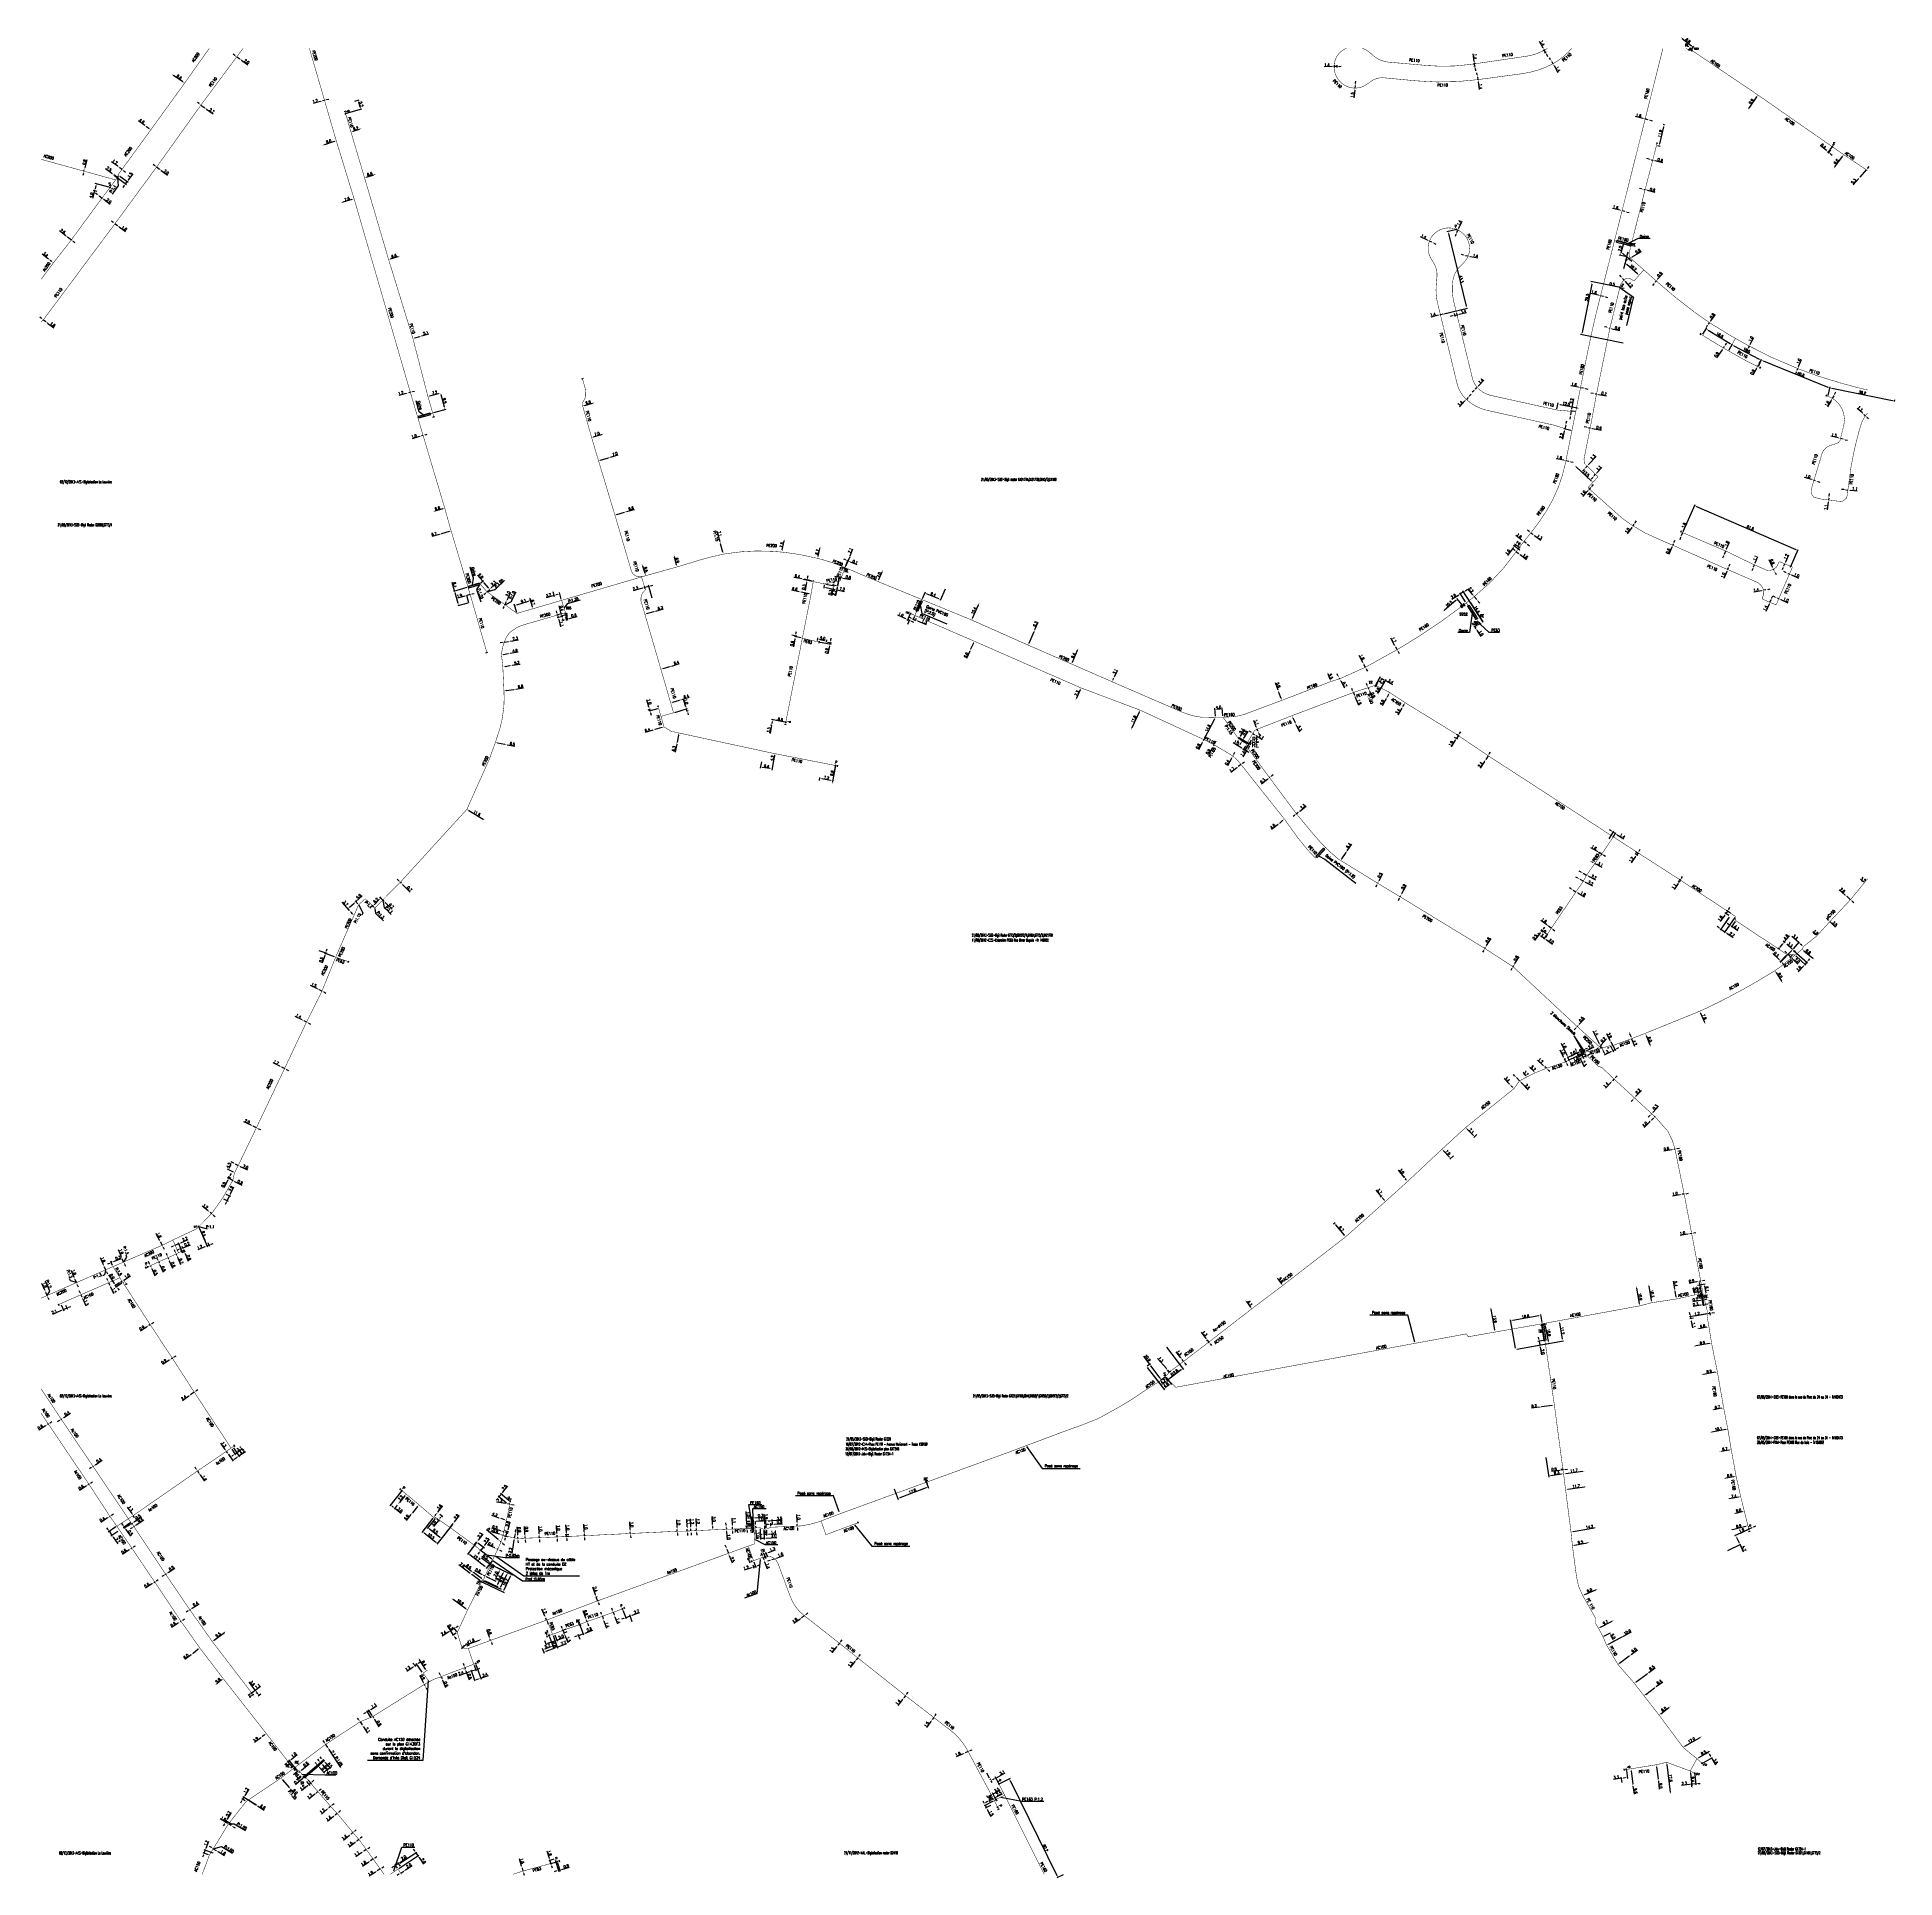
# Model space of a CAD drawing. Header units: millimetres. Extents: x 138998 to 140015, y 127998 to 129006.
import ezdxf
from ezdxf.enums import TextEntityAlignment as Align

# ---------------------------------------------------------------- set-up
doc = ezdxf.new("R2010")
doc.units = ezdxf.units.MM
doc.header["$PDMODE"] = 34
for name, pattern in [('CENTER', [50.8, 31.75, -6.35, 6.35, -6.35]), ('L_25_AP', [2000, 1000, 1000]), ('L_25_PE', [2000, 1000, 1000])]:
    doc.linetypes.add(name, pattern=pattern)
doc.layers.get('0').update_dxf_attribs({"linetype": 'CONTINUOUS'})
doc.layers.get('DEFPOINTS').update_dxf_attribs({"linetype": 'CONTINUOUS'})
for name, color, linetype in [('L_150', 1, 'CONTINUOUS'), ('L_300', 7, 'CONTINUOUS'), ('L_340', 7, 'CONTINUOUS'), ('L_400', 7, 'CONTINUOUS'), ('L_420', 7, 'CONTINUOUS'), ('L_910', 7, 'CONTINUOUS')]:
    doc.layers.add(name, color=color, linetype=linetype)
doc.layers.add('L_150_NC', color=1, linetype='CONTINUOUS', plot=False)
doc.layers.add('No_Print', color=7, linetype='CONTINUOUS', plot=False)
doc.styles.add('G_ROMANS', font='ROMANS.SHX', dxfattribs={"width": 0.75})
doc.styles.get("Standard").update_dxf_attribs({"font": 'romans.shx', "width": 0.85})
doc.dimstyles.get("Standard").update_dxf_attribs({"dimtxt": 1.5, "dimasz": 1.2, "dimexe": 0.625, "dimexo": 0.625, "dimgap": 0.25, "dimtad": 1, "dimdec": 1, "dimzin": 0, "dimdsep": 46, "dimtxsty": 'Standard', "dimcen": -0.5, "dimadec": 0, "dimazin": 0, "dimtfac": 1, "dimtdec": 1, "dimtmove": 0, "dimatfit": 3, "dimfxl": 0, "dimtolj": 1, "dimtzin": 0, "dimarcsym": 0})

# ---------------------------------------------------------------- blocks, each defined once
blk = doc.blocks.new('*D1')
at = {"layer": 'DEFPOINTS', "color": 0, "linetype": 'Continuous', "transparency": 16777216}
for p in [(139852.6, 128134.7), (139861.2, 128139.2), (139861.2, 128139.2)]:
    blk.add_point(p, dxfattribs=at)
at = {"layer": 'L_150', "color": 0, "linetype": 'Continuous', "lineweight": -2, "transparency": 16777216}
blk.add_line((139853.7, 128135.3), (139860.1, 128138.7), dxfattribs=at)
at = {"layer": 'L_150', "color": 0, "linetype": 'Continuous', "transparency": 16777216}
for points in [[(139853.6, 128135.5), (139853.8, 128135.1), (139852.6, 128134.7)], [(139860, 128138.8), (139860.2, 128138.5), (139861.2, 128139.2)]]:
    blk.add_solid(points, dxfattribs=at)
at = {"layer": 'L_150', "color": 0, "linetype": 'Continuous', "transparency": 16777216, "insert": (139856.5, 128137.9), "char_height": 1.5, "attachment_point": 5, "rotation": 27.597}
blk.add_mtext('\\A1;9.7', dxfattribs=at)
blk = doc.blocks.new('*D2')
at = {"layer": 'DEFPOINTS', "color": 0, "linetype": 'Continuous', "transparency": 16777216}
for p in [(139843.9, 128152.7), (139852.2, 128156.3), (139852.2, 128156.3)]:
    blk.add_point(p, dxfattribs=at)
at = {"layer": 'L_150', "color": 0, "linetype": 'Continuous', "lineweight": -2, "transparency": 16777216}
blk.add_line((139845.1, 128153.2), (139851.1, 128155.8), dxfattribs=at)
at = {"layer": 'L_150', "color": 0, "linetype": 'Continuous', "transparency": 16777216}
for points in [[(139845, 128153.4), (139845.1, 128153), (139843.9, 128152.7)], [(139851, 128156), (139851.2, 128155.6), (139852.2, 128156.3)]]:
    blk.add_solid(points, dxfattribs=at)
at = {"layer": 'L_150', "color": 0, "linetype": 'Continuous', "transparency": 16777216, "insert": (139847.7, 128155.4), "char_height": 1.5, "attachment_point": 5, "rotation": 23.1562}
blk.add_mtext('\\A1;9.0', dxfattribs=at)
blk = doc.blocks.new('*D3')
at = {"layer": 'DEFPOINTS', "color": 0, "linetype": 'Continuous', "transparency": 16777216}
for p in [(139837.6, 128187.5), (139851.5, 128190), (139851.5, 128190)]:
    blk.add_point(p, dxfattribs=at)
at = {"layer": 'L_150', "color": 0, "linetype": 'Continuous', "lineweight": -2, "transparency": 16777216}
blk.add_line((139838.7, 128187.7), (139850.4, 128189.8), dxfattribs=at)
at = {"layer": 'L_150', "color": 0, "linetype": 'Continuous', "transparency": 16777216}
for points in [[(139838.7, 128187.9), (139838.8, 128187.5), (139837.6, 128187.5)], [(139850.3, 128190), (139850.4, 128189.6), (139851.5, 128190)]]:
    blk.add_solid(points, dxfattribs=at)
at = {"layer": 'L_150', "color": 0, "linetype": 'Continuous', "transparency": 16777216, "insert": (139847.7, 128190.3), "char_height": 1.5, "attachment_point": 5, "rotation": 10.1281}
blk.add_mtext('\\A1;14.2', dxfattribs=at)
blk = doc.blocks.new('*D4')
at = {"layer": 'DEFPOINTS', "color": 0, "linetype": 'Continuous', "transparency": 16777216}
for p in [(139846.2, 128212.3), (139846.2, 128212.3), (139834.6, 128210.8)]:
    blk.add_point(p, dxfattribs=at)
at = {"layer": 'L_150', "color": 0, "linetype": 'Continuous', "lineweight": -2, "transparency": 16777216}
blk.add_line((139835.8, 128210.9), (139845, 128212.1), dxfattribs=at)
at = {"layer": 'L_150', "color": 0, "linetype": 'Continuous', "transparency": 16777216}
for points in [[(139835.7, 128211.1), (139835.8, 128210.7), (139834.6, 128210.8)], [(139845, 128212.3), (139845, 128211.9), (139846.2, 128212.3)]]:
    blk.add_solid(points, dxfattribs=at)
at = {"layer": 'L_150', "color": 0, "linetype": 'Continuous', "transparency": 16777216, "insert": (139840.4, 128212.5), "char_height": 1.5, "attachment_point": 5, "rotation": 7.1505}
blk.add_mtext('\\A1;11.7', dxfattribs=at)
blk = doc.blocks.new('*D5')
at = {"layer": 'DEFPOINTS', "color": 0, "linetype": 'Continuous', "transparency": 16777216}
for p in [(139832.4, 128221.4), (139832.5, 128220.8), (139833.2, 128220.9)]:
    blk.add_point(p, dxfattribs=at)
at = {"layer": 'L_150', "color": 0, "linetype": 'Continuous', "lineweight": -2, "transparency": 16777216}
for p, q in [((139832.4, 128221.4), (139832.3, 128222)), ((139833.2, 128221.5), (139832.4, 128221.4)), ((139833.2, 128221.5), (139833.1, 128222.1)), ((139834.4, 128221.6), (139835.6, 128221.8)), ((139831.2, 128221.2), (139826.9, 128220.6))]:
    blk.add_line(p, q, dxfattribs=at)
at = {"layer": 'L_150', "color": 0, "linetype": 'Continuous', "transparency": 16777216}
for points in [[(139831.2, 128221.4), (139831.2, 128221), (139832.4, 128221.4)], [(139834.3, 128221.8), (139834.4, 128221.4), (139833.2, 128221.5)]]:
    blk.add_solid(points, dxfattribs=at)
at = {"layer": 'L_150', "color": 0, "linetype": 'Continuous', "transparency": 16777216, "insert": (139828.3, 128221.8), "char_height": 1.5, "attachment_point": 5, "rotation": 7.5952}
blk.add_mtext('\\A1;0.8', dxfattribs=at)
blk = doc.blocks.new('*D6')
at = {"layer": 'DEFPOINTS', "color": 0, "linetype": 'Continuous', "transparency": 16777216}
for p in [(139847.6, 128181.7), (139847.6, 128181.7), (139838.3, 128180)]:
    blk.add_point(p, dxfattribs=at)
at = {"layer": 'L_150', "color": 0, "linetype": 'Continuous', "lineweight": -2, "transparency": 16777216}
blk.add_line((139839.5, 128180.2), (139846.5, 128181.5), dxfattribs=at)
at = {"layer": 'L_150', "color": 0, "linetype": 'Continuous', "transparency": 16777216}
for points in [[(139846.4, 128181.7), (139846.5, 128181.3), (139847.6, 128181.7)], [(139839.5, 128180.4), (139839.6, 128180), (139838.3, 128180)]]:
    blk.add_solid(points, dxfattribs=at)
at = {"layer": 'L_150', "color": 0, "linetype": 'Continuous', "transparency": 16777216, "insert": (139842.7, 128181.8), "char_height": 1.5, "attachment_point": 5, "rotation": 10.1281}
blk.add_mtext('\\A1;9.5', dxfattribs=at)
blk = doc.blocks.new('*D8')
at = {"layer": 'DEFPOINTS', "color": 0, "linetype": 'Continuous', "transparency": 16777216}
for p in [(139860.2, 128567.4), (139861.9, 128570), (139858.1, 128566.6)]:
    blk.add_point(p, dxfattribs=at)
at = {"layer": 'L_150', "color": 0, "linetype": 'Continuous', "lineweight": -2, "transparency": 16777216}
for p, q in [((139858.4, 128567.1), (139861.1, 128571.2)), ((139859.7, 128571.4), (139858.7, 128572)), ((139860.6, 128567.9), (139862.2, 128570.5)), ((139860.7, 128570.7), (139861.9, 128570)), ((139862.9, 128569.3), (139866.5, 128567))]:
    blk.add_line(p, q, dxfattribs=at)
at = {"layer": 'L_150', "color": 0, "linetype": 'Continuous', "transparency": 16777216}
for points in [[(139859.8, 128571.5), (139859.6, 128571.2), (139860.7, 128570.7)], [(139863, 128569.5), (139862.8, 128569.1), (139861.9, 128570)]]:
    blk.add_solid(points, dxfattribs=at)
at = {"layer": 'L_150', "color": 0, "linetype": 'Continuous', "transparency": 16777216, "insert": (139865.7, 128568.7), "char_height": 1.5, "attachment_point": 5, "rotation": 327.1236}
blk.add_mtext('\\A1;1.4', dxfattribs=at)
blk = doc.blocks.new('*D9')
at = {"layer": 'DEFPOINTS', "color": 0, "linetype": 'Continuous', "transparency": 16777216}
for p in [(139076.5, 128342.5), (139077.1, 128341.2), (139077.5, 128340.6)]:
    blk.add_point(p, dxfattribs=at)
at = {"layer": 'L_340', "color": 0, "linetype": 'Continuous', "lineweight": -2, "transparency": 16777216}
for p, q in [((139077.8, 128343.1), (139081.8, 128344.8)), ((139075.4, 128342.1), (139074.3, 128341.6)), ((139076.8, 128341.8), (139076.2, 128343.1)), ((139077.3, 128341.1), (139076.4, 128343.2)), ((139076.5, 128342.5), (139076.7, 128342.6))]:
    blk.add_line(p, q, dxfattribs=at)
at = {"layer": 'L_340', "color": 0, "linetype": 'Continuous', "transparency": 16777216}
for points in [[(139075.3, 128342.2), (139075.5, 128341.9), (139076.5, 128342.5)], [(139077.7, 128343.3), (139077.8, 128342.9), (139076.7, 128342.6)]]:
    blk.add_solid(points, dxfattribs=at)
at = {"layer": 'L_340', "color": 0, "linetype": 'Continuous', "transparency": 16777216, "insert": (139079.9, 128345.1), "char_height": 1.5, "attachment_point": 5, "rotation": 23.4769}
blk.add_mtext('\\A1;0.2', dxfattribs=at)
blk = doc.blocks.new('*D10')
at = {"layer": 'DEFPOINTS', "color": 0, "linetype": 'Continuous', "transparency": 16777216}
for p in [(139073.4, 128344.5), (139073.4, 128344.5), (139077.5, 128340.6)]:
    blk.add_point(p, dxfattribs=at)
at = {"layer": 'L_150', "color": 0, "linetype": 'Continuous', "lineweight": -2, "transparency": 16777216}
for p, q in [((139072.3, 128344), (139071.2, 128343.5)), ((139073.4, 128344.5), (139075.5, 128345.4)), ((139077.3, 128341.1), (139075.2, 128345.9)), ((139076.6, 128345.9), (139080.6, 128347.6))]:
    blk.add_line(p, q, dxfattribs=at)
at = {"layer": 'L_150', "color": 0, "linetype": 'Continuous', "transparency": 16777216}
for points in [[(139072.3, 128344.2), (139072.4, 128343.8), (139073.4, 128344.5)], [(139076.5, 128346), (139076.6, 128345.7), (139075.5, 128345.4)]]:
    blk.add_solid(points, dxfattribs=at)
at = {"layer": 'L_150', "color": 0, "linetype": 'Continuous', "transparency": 16777216, "insert": (139078.8, 128347.9), "char_height": 1.5, "attachment_point": 5, "rotation": 23.4769}
blk.add_mtext('\\A1;2.2', dxfattribs=at)
blk = doc.blocks.new('*D11')
at = {"layer": 'DEFPOINTS', "color": 0, "linetype": 'Continuous', "transparency": 16777216}
for p in [(139076.7, 128340.2), (139077.1, 128341.2), (139078.1, 128341.6)]:
    blk.add_point(p, dxfattribs=at)
at = {"layer": 'L_340', "color": 0, "linetype": 'Continuous', "lineweight": -2, "transparency": 16777216}
for p, q in [((139077.6, 128342.7), (139077.2, 128343.8)), ((139077.3, 128340.5), (139079, 128341.2)), ((139077.6, 128341.4), (139078.7, 128341.9)), ((139078.1, 128341.6), (139078.4, 128341)), ((139078.9, 128339.9), (139080.6, 128335.8))]:
    blk.add_line(p, q, dxfattribs=at)
at = {"layer": 'L_340', "color": 0, "linetype": 'Continuous', "transparency": 16777216}
for points in [[(139077.8, 128342.8), (139077.5, 128342.7), (139078.1, 128341.6)], [(139079.1, 128339.9), (139078.7, 128339.8), (139078.4, 128341)]]:
    blk.add_solid(points, dxfattribs=at)
at = {"layer": 'L_340', "color": 0, "linetype": 'Continuous', "transparency": 16777216, "insert": (139080.9, 128337.7), "char_height": 1.5, "attachment_point": 5, "rotation": 293.4769}
blk.add_mtext('\\A1;0.8', dxfattribs=at)
blk = doc.blocks.new('L_340_07')
at = {"color": 0, "linetype": 'Continuous', "const_width": 0.25, "flags": 128}
blk.add_lwpolyline([(0, 0), (1.2, 0)], dxfattribs=at)
at = {"color": 0, "linetype": 'Continuous', "flags": 128}
blk.add_lwpolyline([(1.2, -0.5), (1.2, 0.5)], dxfattribs=at)
at = {"color": 0, "linetype": 'Continuous', "style": 'G_ROMANS', "width": 0.75, "flags": 3}
for tag, p in [('DEF_COUP', (0.7, -6)), ('DEF_TYPE', (0.7, -8.5)), ('DEF_LEG', (0.7, -3.5))]:
    blk.add_attdef(tag, text='', height=1.2, dxfattribs=at).set_placement(p, align=Align.MIDDLE)
blk = doc.blocks.new('*D13')
at = {"layer": 'DEFPOINTS', "color": 0, "linetype": 'Continuous', "transparency": 16777216}
for p in [(139303.8, 128151.9), (139303.9, 128152), (139304.6, 128149.7)]:
    blk.add_point(p, dxfattribs=at)
at = {"layer": 'L_150', "color": 0, "linetype": 'Continuous', "lineweight": -2, "transparency": 16777216}
for p, q in [((139303.5, 128153.1), (139302, 128157.3)), ((139304.7, 128149.7), (139303.9, 128152)), ((139304.3, 128152.2), (139304.5, 128152.2)), ((139305.1, 128148.6), (139305.5, 128147.5)), ((139305.2, 128149.9), (139305.3, 128149.9))]:
    blk.add_line(p, q, dxfattribs=at)
at = {"layer": 'L_150', "color": 0, "linetype": 'Continuous', "transparency": 16777216}
for points in [[(139303.7, 128153.2), (139303.3, 128153), (139303.9, 128152)], [(139305.3, 128148.7), (139304.9, 128148.5), (139304.7, 128149.7)]]:
    blk.add_solid(points, dxfattribs=at)
at = {"layer": 'L_150', "color": 0, "linetype": 'Continuous', "transparency": 16777216, "insert": (139303.5, 128156.1), "char_height": 1.5, "attachment_point": 5, "rotation": 289.83}
blk.add_mtext('\\A1;2.4', dxfattribs=at)
blk = doc.blocks.new('*D14')
at = {"layer": 'DEFPOINTS', "color": 0, "linetype": 'Continuous', "transparency": 16777216}
for p in [(139375.4, 128178.1), (139375.4, 128178.1), (139376.3, 128175.8)]:
    blk.add_point(p, dxfattribs=at)
at = {"layer": 'L_150', "color": 0, "linetype": 'Continuous', "lineweight": -2, "transparency": 16777216}
for p, q in [((139375, 128179.2), (139374.6, 128180.3)), ((139375.4, 128178.1), (139376.3, 128175.8)), ((139376.7, 128174.6), (139378.3, 128170.5))]:
    blk.add_line(p, q, dxfattribs=at)
at = {"layer": 'L_150', "color": 0, "linetype": 'Continuous', "transparency": 16777216}
for points in [[(139375.2, 128179.3), (139374.8, 128179.2), (139375.4, 128178.1)], [(139376.9, 128174.7), (139376.5, 128174.6), (139376.3, 128175.8)]]:
    blk.add_solid(points, dxfattribs=at)
at = {"layer": 'L_150', "color": 0, "linetype": 'Continuous', "transparency": 16777216, "insert": (139378.6, 128172.4), "char_height": 1.5, "attachment_point": 5, "rotation": 290.638}
blk.add_mtext('\\A1;2.5', dxfattribs=at)
blk = doc.blocks.new('*D15')
at = {"layer": 'DEFPOINTS', "color": 0, "linetype": 'Continuous', "transparency": 16777216}
for p in [(139414, 128191.7), (139414, 128191.7), (139414, 128190.7)]:
    blk.add_point(p, dxfattribs=at)
at = {"layer": 'L_150', "color": 0, "linetype": 'Continuous', "lineweight": -2, "transparency": 16777216}
for p, q in [((139413.9, 128192.9), (139413.8, 128197.1)), ((139414, 128190.7), (139414, 128191.7)), ((139414.1, 128189.5), (139414.1, 128188.3))]:
    blk.add_line(p, q, dxfattribs=at)
at = {"layer": 'L_150', "color": 0, "linetype": 'Continuous', "transparency": 16777216}
for points in [[(139414.1, 128192.9), (139413.7, 128192.9), (139414, 128191.7)], [(139414.3, 128189.5), (139413.9, 128189.5), (139414, 128190.7)]]:
    blk.add_solid(points, dxfattribs=at)
at = {"layer": 'L_150', "color": 0, "linetype": 'Continuous', "transparency": 16777216, "insert": (139414.8, 128195.6), "char_height": 1.5, "attachment_point": 5, "rotation": 272.4035}
blk.add_mtext('\\A1;1.0', dxfattribs=at)
blk = doc.blocks.new('*D16')
at = {"layer": 'DEFPOINTS', "color": 0, "linetype": 'Continuous', "transparency": 16777216}
for p in [(139395.2, 128173.6), (139395.7, 128172.3), (139395.7, 128172.3)]:
    blk.add_point(p, dxfattribs=at)
at = {"layer": 'L_150', "color": 0, "linetype": 'Continuous', "lineweight": -2, "transparency": 16777216}
for p, q in [((139394.8, 128174.7), (139394.4, 128175.9)), ((139395.2, 128173.6), (139395.7, 128172.3)), ((139396.1, 128171.2), (139397.6, 128167.2))]:
    blk.add_line(p, q, dxfattribs=at)
at = {"layer": 'L_150', "color": 0, "linetype": 'Continuous', "transparency": 16777216}
for points in [[(139395, 128174.8), (139394.6, 128174.7), (139395.2, 128173.6)], [(139396.3, 128171.2), (139395.9, 128171.1), (139395.7, 128172.3)]]:
    blk.add_solid(points, dxfattribs=at)
at = {"layer": 'L_150', "color": 0, "linetype": 'Continuous', "transparency": 16777216, "insert": (139398, 128168.9), "char_height": 1.5, "attachment_point": 5, "rotation": 289.9881}
blk.add_mtext('\\A1;1.4', dxfattribs=at)
blk = doc.blocks.new('*D17')
at = {"layer": 'DEFPOINTS', "color": 0, "linetype": 'Continuous', "transparency": 16777216}
for p in [(139276.3, 128140.3), (139276.3, 128140.3), (139276.7, 128139.2)]:
    blk.add_point(p, dxfattribs=at)
at = {"layer": 'L_150', "color": 0, "linetype": 'Continuous', "lineweight": -2, "transparency": 16777216}
for p, q in [((139275.8, 128141.4), (139274.2, 128145.2)), ((139276.7, 128139.2), (139276.3, 128140.3)), ((139277.2, 128138.1), (139277.7, 128137))]:
    blk.add_line(p, q, dxfattribs=at)
at = {"layer": 'L_150', "color": 0, "linetype": 'Continuous', "transparency": 16777216}
for points in [[(139276, 128141.4), (139275.7, 128141.3), (139276.3, 128140.3)], [(139277.4, 128138.2), (139277, 128138), (139276.7, 128139.2)]]:
    blk.add_solid(points, dxfattribs=at)
at = {"layer": 'L_150', "color": 0, "linetype": 'Continuous', "transparency": 16777216, "insert": (139275.7, 128144.2), "char_height": 1.5, "attachment_point": 5, "rotation": 292.4873}
blk.add_mtext('\\A1;1.2', dxfattribs=at)
blk = doc.blocks.new('*D18')
at = {"layer": 'DEFPOINTS', "color": 0, "linetype": 'Continuous', "transparency": 16777216}
for p in [(139245.9, 128128.7), (139245.9, 128128.7), (139246.1, 128128.1)]:
    blk.add_point(p, dxfattribs=at)
at = {"layer": 'L_150', "color": 0, "linetype": 'Continuous', "lineweight": -2, "transparency": 16777216}
for p, q in [((139245.5, 128129.8), (139244, 128133.9)), ((139246.1, 128128.1), (139245.9, 128128.7)), ((139246.6, 128127), (139247, 128125.9))]:
    blk.add_line(p, q, dxfattribs=at)
at = {"layer": 'L_150', "color": 0, "linetype": 'Continuous', "transparency": 16777216}
for points in [[(139245.7, 128129.9), (139245.3, 128129.7), (139245.9, 128128.7)], [(139246.7, 128127), (139246.4, 128126.9), (139246.1, 128128.1)]]:
    blk.add_solid(points, dxfattribs=at)
at = {"layer": 'L_150', "color": 0, "linetype": 'Continuous', "transparency": 16777216, "insert": (139245.5, 128132.8), "char_height": 1.5, "attachment_point": 5, "rotation": 289.8688}
blk.add_mtext('\\A1;0.6', dxfattribs=at)
blk = doc.blocks.new('*D19')
at = {"layer": 'DEFPOINTS', "color": 0, "linetype": 'Continuous', "transparency": 16777216}
for p in [(139232.1, 128113.2), (139232.2, 128112.7), (139232.2, 128112.6)]:
    blk.add_point(p, dxfattribs=at)
at = {"layer": 'L_150', "color": 0, "linetype": 'Continuous', "lineweight": -2, "transparency": 16777216}
for p, q in [((139231.6, 128114.3), (139231.2, 128115.4)), ((139231.5, 128113), (139231.4, 128113)), ((139231.7, 128112.5), (139231.6, 128112.4)), ((139232, 128113.2), (139232.2, 128112.6)), ((139232.6, 128111.5), (139234.3, 128106.5))]:
    blk.add_line(p, q, dxfattribs=at)
at = {"layer": 'L_150', "color": 0, "linetype": 'Continuous', "transparency": 16777216}
for points in [[(139231.8, 128114.4), (139231.4, 128114.2), (139232, 128113.2)], [(139232.8, 128111.6), (139232.4, 128111.4), (139232.2, 128112.6)]]:
    blk.add_solid(points, dxfattribs=at)
at = {"layer": 'L_150', "color": 0, "linetype": 'Continuous', "transparency": 16777216, "insert": (139234.7, 128108.3), "char_height": 1.5, "attachment_point": 5, "rotation": 288.7674}
blk.add_mtext('\\A1;0.6', dxfattribs=at)
blk = doc.blocks.new('*D20')
at = {"layer": 'DEFPOINTS', "color": 0, "linetype": 'Continuous', "transparency": 16777216}
for p in [(139391.2, 128190.7), (139391.2, 128190.7), (139391.3, 128189.7)]:
    blk.add_point(p, dxfattribs=at)
at = {"layer": 'L_150', "color": 0, "linetype": 'Continuous', "lineweight": -2, "transparency": 16777216}
for p, q in [((139391.2, 128191.9), (139391.1, 128193.1)), ((139391.2, 128190.7), (139391.3, 128189.7)), ((139391.3, 128188.5), (139391.5, 128184.3))]:
    blk.add_line(p, q, dxfattribs=at)
at = {"layer": 'L_150', "color": 0, "linetype": 'Continuous', "transparency": 16777216}
for points in [[(139391.4, 128191.9), (139391, 128191.9), (139391.2, 128190.7)], [(139391.5, 128188.5), (139391.1, 128188.5), (139391.3, 128189.7)]]:
    blk.add_solid(points, dxfattribs=at)
at = {"layer": 'L_150', "color": 0, "linetype": 'Continuous', "transparency": 16777216, "insert": (139392.4, 128185.9), "char_height": 1.5, "attachment_point": 5, "rotation": 272.5526}
blk.add_mtext('\\A1;1.0', dxfattribs=at)
blk = doc.blocks.new('*D21')
at = {"layer": 'DEFPOINTS', "color": 0, "linetype": 'Continuous', "transparency": 16777216}
for p in [(139396.2, 128190.9), (139396.2, 128190.9), (139396.3, 128189)]:
    blk.add_point(p, dxfattribs=at)
at = {"layer": 'L_150', "color": 0, "linetype": 'Continuous', "lineweight": -2, "transparency": 16777216}
for p, q in [((139396.2, 128192.1), (139395.9, 128197.3)), ((139396.3, 128189), (139396.2, 128190.9)), ((139396.4, 128187.8), (139396.4, 128186.6))]:
    blk.add_line(p, q, dxfattribs=at)
at = {"layer": 'L_150', "color": 0, "linetype": 'Continuous', "transparency": 16777216}
for points in [[(139396.4, 128192.1), (139396, 128192.1), (139396.2, 128190.9)], [(139396.6, 128187.8), (139396.2, 128187.8), (139396.3, 128189)]]:
    blk.add_solid(points, dxfattribs=at)
at = {"layer": 'L_150', "color": 0, "linetype": 'Continuous', "transparency": 16777216, "insert": (139397, 128195.9), "char_height": 1.5, "attachment_point": 5, "rotation": 272.6418}
blk.add_mtext('\\A1;1.9', dxfattribs=at)
blk = doc.blocks.new('*D22')
at = {"layer": 'DEFPOINTS', "color": 0, "linetype": 'Continuous', "transparency": 16777216}
for p in [(139399.5, 128191.6), (139400.4, 128191.1), (139399.6, 128190.1)]:
    blk.add_point(p, dxfattribs=at)
at = {"layer": 'L_150', "color": 0, "linetype": 'Continuous', "lineweight": -2, "transparency": 16777216}
for p, q in [((139398.3, 128191.6), (139397.1, 128191.5)), ((139399.5, 128190.7), (139399.5, 128192.3)), ((139399.5, 128191.6), (139400.4, 128191.7)), ((139400.4, 128191.7), (139400.4, 128192.3)), ((139401.6, 128191.7), (139405.9, 128192))]:
    blk.add_line(p, q, dxfattribs=at)
at = {"layer": 'L_150', "color": 0, "linetype": 'Continuous', "transparency": 16777216}
for points in [[(139398.3, 128191.8), (139398.3, 128191.4), (139399.5, 128191.6)], [(139401.6, 128191.9), (139401.6, 128191.5), (139400.4, 128191.7)]]:
    blk.add_solid(points, dxfattribs=at)
at = {"layer": 'L_150', "color": 0, "linetype": 'Continuous', "transparency": 16777216, "insert": (139404.3, 128192.9), "char_height": 1.5, "attachment_point": 5, "rotation": 2.8883}
blk.add_mtext('\\A1;0.9', dxfattribs=at)
blk = doc.blocks.new('*D23')
at = {"layer": 'DEFPOINTS', "color": 0, "linetype": 'Continuous', "transparency": 16777216}
for p in [(139396.8, 128193.5), (139400.4, 128191.1), (139397, 128189.1)]:
    blk.add_point(p, dxfattribs=at)
at = {"layer": 'L_150', "color": 0, "linetype": 'Continuous', "lineweight": -2, "transparency": 16777216}
for p, q in [((139397, 128189.7), (139396.8, 128194.2)), ((139398, 128193.6), (139399.1, 128193.6)), ((139400.4, 128191.7), (139400.3, 128194.3)), ((139400.3, 128193.7), (139405.8, 128193.9))]:
    blk.add_line(p, q, dxfattribs=at)
at = {"layer": 'L_150', "color": 0, "linetype": 'Continuous', "transparency": 16777216}
for points in [[(139398, 128193.8), (139398, 128193.4), (139396.8, 128193.5)], [(139399.1, 128193.8), (139399.1, 128193.4), (139400.3, 128193.7)]]:
    blk.add_solid(points, dxfattribs=at)
at = {"layer": 'L_150', "color": 0, "linetype": 'Continuous', "transparency": 16777216, "insert": (139404.2, 128194.9), "char_height": 1.5, "attachment_point": 5, "rotation": 2.6342}
blk.add_mtext('\\A1;3.5', dxfattribs=at)
blk = doc.blocks.new('*D24')
at = {"layer": 'DEFPOINTS', "color": 0, "linetype": 'Continuous', "transparency": 16777216}
for p in [(139395.6, 128189), (139397, 128189.1), (139397.1, 128186.2)]:
    blk.add_point(p, dxfattribs=at)
at = {"layer": 'L_150', "color": 0, "linetype": 'Continuous', "lineweight": -2, "transparency": 16777216}
for p, q in [((139394.5, 128186.1), (139393.4, 128186)), ((139395.7, 128188.4), (139395.8, 128185.5)), ((139395.7, 128186.1), (139397.1, 128186.2)), ((139397.1, 128188.4), (139397.2, 128185.6)), ((139398.3, 128186.3), (139402.6, 128186.4))]:
    blk.add_line(p, q, dxfattribs=at)
at = {"layer": 'L_150', "color": 0, "linetype": 'Continuous', "transparency": 16777216}
for points in [[(139394.5, 128186.3), (139394.6, 128185.9), (139395.7, 128186.1)], [(139398.3, 128186.5), (139398.4, 128186.1), (139397.1, 128186.2)]]:
    blk.add_solid(points, dxfattribs=at)
at = {"layer": 'L_150', "color": 0, "linetype": 'Continuous', "transparency": 16777216, "insert": (139401, 128187.4), "char_height": 1.5, "attachment_point": 5, "rotation": 2.4705}
blk.add_mtext('\\A1;1.4', dxfattribs=at)
blk = doc.blocks.new('*D25')
at = {"layer": 'DEFPOINTS', "color": 0, "linetype": 'Continuous', "transparency": 16777216}
for p in [(139393.6, 128189.8), (139393.8, 128184), (139395.6, 128189)]:
    blk.add_point(p, dxfattribs=at)
at = {"layer": 'L_150', "color": 0, "linetype": 'Continuous', "lineweight": -2, "transparency": 16777216}
for p, q in [((139392.6, 128183.9), (139391.4, 128183.8)), ((139393.6, 128189.2), (139393.9, 128183.3)), ((139393.8, 128184), (139395.9, 128184.1)), ((139395.7, 128188.4), (139395.9, 128183.4)), ((139397.1, 128184.1), (139402.8, 128184.4))]:
    blk.add_line(p, q, dxfattribs=at)
at = {"layer": 'L_150', "color": 0, "linetype": 'Continuous', "transparency": 16777216}
for points in [[(139392.6, 128184.1), (139392.6, 128183.7), (139393.8, 128184)], [(139397, 128184.3), (139397.1, 128183.9), (139395.9, 128184.1)]]:
    blk.add_solid(points, dxfattribs=at)
at = {"layer": 'L_150', "color": 0, "linetype": 'Continuous', "transparency": 16777216, "insert": (139401.1, 128185.3), "char_height": 1.5, "attachment_point": 5, "rotation": 2.6418}
blk.add_mtext('\\A1;2.0', dxfattribs=at)
blk = doc.blocks.new('*D26')
at = {"layer": 'DEFPOINTS', "color": 0, "linetype": 'Continuous', "transparency": 16777216}
for p in [(139224.7, 128151.2), (139224.7, 128151.2), (139233.5, 128144.7)]:
    blk.add_point(p, dxfattribs=at)
at = {"layer": 'L_150', "color": 0, "linetype": 'Continuous', "lineweight": -2, "transparency": 16777216}
blk.add_line((139232.5, 128145.4), (139225.7, 128150.5), dxfattribs=at)
at = {"layer": 'L_150', "color": 0, "linetype": 'Continuous', "transparency": 16777216}
for points in [[(139225.8, 128150.6), (139225.6, 128150.3), (139224.7, 128151.2)], [(139232.6, 128145.6), (139232.4, 128145.2), (139233.5, 128144.7)]]:
    blk.add_solid(points, dxfattribs=at)
at = {"layer": 'L_150', "color": 0, "linetype": 'Continuous', "transparency": 16777216, "insert": (139229.5, 128149.1), "char_height": 1.5, "attachment_point": 5, "rotation": 323.294}
blk.add_mtext('\\A1;10.9', dxfattribs=at)
blk = doc.blocks.new('*D27')
at = {"layer": 'DEFPOINTS', "color": 0, "linetype": 'Continuous', "transparency": 16777216}
for p in [(139224.4, 128133.4), (139226, 128130.8), (139228, 128132.1)]:
    blk.add_point(p, dxfattribs=at)
at = {"layer": 'L_150', "color": 0, "linetype": 'Continuous', "lineweight": -2, "transparency": 16777216}
for p, q in [((139223.3, 128132.7), (139219.6, 128130.4)), ((139225.6, 128131.4), (139224, 128133.9)), ((139226.4, 128134.7), (139224.4, 128133.4)), ((139227.7, 128132.7), (139226, 128135.2)), ((139227.4, 128135.3), (139228.4, 128136))]:
    blk.add_line(p, q, dxfattribs=at)
at = {"layer": 'L_150', "color": 0, "linetype": 'Continuous', "transparency": 16777216}
for points in [[(139223.2, 128132.9), (139223.5, 128132.6), (139224.4, 128133.4)], [(139227.3, 128135.5), (139227.5, 128135.1), (139226.4, 128134.7)]]:
    blk.add_solid(points, dxfattribs=at)
at = {"layer": 'L_150', "color": 0, "linetype": 'Continuous', "transparency": 16777216, "insert": (139220.4, 128132.1), "char_height": 1.5, "attachment_point": 5, "rotation": 32.4775}
blk.add_mtext('\\A1;2.4', dxfattribs=at)
blk = doc.blocks.new('*D28')
at = {"layer": 'DEFPOINTS', "color": 0, "linetype": 'Continuous', "transparency": 16777216}
for p in [(139225.8, 128131.1), (139226, 128130.8), (139227.9, 128132.4)]:
    blk.add_point(p, dxfattribs=at)
at = {"layer": 'L_150', "color": 0, "linetype": 'Continuous', "lineweight": -2, "transparency": 16777216}
for p, q in [((139225.1, 128132.1), (139222.5, 128136.2)), ((139227.3, 128132), (139225.3, 128130.7)), ((139225.4, 128130.5), (139225.4, 128130.5)), ((139225.9, 128130.8), (139225.8, 128131.1)), ((139226.6, 128129.8), (139227.2, 128128.8))]:
    blk.add_line(p, q, dxfattribs=at)
at = {"layer": 'L_150', "color": 0, "linetype": 'Continuous', "transparency": 16777216}
for points in [[(139225.3, 128132.2), (139225, 128132), (139225.8, 128131.1)], [(139226.7, 128129.9), (139226.4, 128129.7), (139225.9, 128130.8)]]:
    blk.add_solid(points, dxfattribs=at)
at = {"layer": 'L_150', "color": 0, "linetype": 'Continuous', "transparency": 16777216, "insert": (139224.2, 128135.4), "char_height": 1.5, "attachment_point": 5, "rotation": 302.5218}
blk.add_mtext('\\A1;0.3', dxfattribs=at)
blk = doc.blocks.new('*D29')
at = {"layer": 'DEFPOINTS', "color": 0, "linetype": 'Continuous', "transparency": 16777216}
for p in [(139218.9, 128108.2), (139219.2, 128107.3), (139219.3, 128107.4)]:
    blk.add_point(p, dxfattribs=at)
at = {"layer": 'L_150', "color": 0, "linetype": 'Continuous', "lineweight": -2, "transparency": 16777216}
for p, q in [((139218.5, 128109.3), (139218, 128110.4)), ((139218.9, 128108.2), (139219.3, 128107.4)), ((139219.5, 128108.4), (139219.5, 128108.4)), ((139219.7, 128106.3), (139221.4, 128102.3)), ((139219.8, 128107.6), (139219.9, 128107.6))]:
    blk.add_line(p, q, dxfattribs=at)
at = {"layer": 'L_150', "color": 0, "linetype": 'Continuous', "transparency": 16777216}
for points in [[(139218.7, 128109.4), (139218.3, 128109.2), (139218.9, 128108.2)], [(139219.9, 128106.3), (139219.6, 128106.2), (139219.3, 128107.4)]]:
    blk.add_solid(points, dxfattribs=at)
at = {"layer": 'L_150', "color": 0, "linetype": 'Continuous', "transparency": 16777216, "insert": (139221.7, 128104.1), "char_height": 1.5, "attachment_point": 5, "rotation": 292.7612}
blk.add_mtext('\\A1;0.9', dxfattribs=at)
blk = doc.blocks.new('*D30')
at = {"layer": 'DEFPOINTS', "color": 0, "linetype": 'Continuous', "transparency": 16777216}
for p in [(139230.2, 128124.8), (139241.1, 128128.7), (139241.1, 128128.7)]:
    blk.add_point(p, dxfattribs=at)
at = {"layer": 'L_150', "color": 0, "linetype": 'Continuous', "lineweight": -2, "transparency": 16777216}
for p, q in [((139230.4, 128124.2), (139230.4, 128124.2)), ((139231.3, 128125.2), (139240, 128128.3)), ((139241.3, 128128.1), (139241.3, 128128.1))]:
    blk.add_line(p, q, dxfattribs=at)
at = {"layer": 'L_150', "color": 0, "linetype": 'Continuous', "transparency": 16777216}
for points in [[(139231.3, 128125.4), (139231.4, 128125), (139230.2, 128124.8)], [(139239.9, 128128.5), (139240.1, 128128.1), (139241.1, 128128.7)]]:
    blk.add_solid(points, dxfattribs=at)
at = {"layer": 'L_150', "color": 0, "linetype": 'Continuous', "transparency": 16777216, "insert": (139235.3, 128127.7), "char_height": 1.5, "attachment_point": 5, "rotation": 19.6916}
blk.add_mtext('\\A1;11.6', dxfattribs=at)
blk = doc.blocks.new('L_300_12')
at = {"color": 0, "linetype": 'Continuous', "const_width": 0.497, "flags": 128}
blk.add_lwpolyline([(-0.3, 0, 1), (0.3, 0, 1)], format="xyb", close=True, dxfattribs=at)
at = {"color": 0, "linetype": 'Continuous', "style": 'G_ROMANS', "width": 0.75}
blk.add_text('P', height=1.5, dxfattribs=at).set_placement((0, 1.8), align=Align.MIDDLE)
at = {"color": 0, "linetype": 'Continuous', "width": 0.75, "flags": 3}
for tag, p in [('DEF_COUP', (0, -7.5)), ('DEF_TYPE', (0, -10)), ('DEF_LEG', (0, -5))]:
    blk.add_attdef(tag, text='', height=1.2, dxfattribs=at).set_placement(p, align=Align.MIDDLE)
blk = doc.blocks.new('L_340_19')
at = {"linetype": 'Continuous'}
blk.add_hatch(color=0, dxfattribs=at).paths.add_polyline_path([(0.125, 0.75), (-0.125, 0.75), (-0.125, -0.75), (0.125, -0.75)])
at = {"color": 0, "linetype": 'Continuous'}
blk.add_lwpolyline([(-0.125, 0.75), (0.125, 0.75), (0.125, -0.75), (-0.125, -0.75)], close=True, dxfattribs=at)
at = {"color": 0, "linetype": 'Continuous', "style": 'G_ROMANS', "width": 0.75}
for tag, height, flags, p in [('TR', 1.5, 8, (0, 3)), ('DEF_COUP', 1.2, 3, (0, -7.5)), ('DEF_TYPE', 1.2, 3, (0, -10)), ('DEF_LEG', 1.2, 3, (0, -5))]:
    blk.add_attdef(tag, text='', height=height, dxfattribs=dict(at, flags=flags)).set_placement(p, align=Align.MIDDLE)
blk = doc.blocks.new('*D31')
at = {"layer": 'DEFPOINTS', "color": 0, "linetype": 'Continuous', "transparency": 16777216}
for p in [(139237.9, 128115.4), (139237.8, 128105.2), (139240.7, 128107.4)]:
    blk.add_point(p, dxfattribs=at)
at = {"layer": 'L_300', "color": 0, "linetype": 'Continuous', "lineweight": -2, "transparency": 16777216}
for p, q in [((139238.1, 128114.8), (139240.9, 128106.8)), ((139237.6, 128105.8), (139237.2, 128106.9)), ((139238.5, 128106.7), (139239.5, 128107)), ((139240.7, 128107.4), (139244.9, 128108.8))]:
    blk.add_line(p, q, dxfattribs=at)
at = {"layer": 'L_300', "color": 0, "linetype": 'Continuous', "transparency": 16777216}
for points in [[(139238.5, 128106.9), (139238.6, 128106.5), (139237.4, 128106.3)], [(139239.5, 128107.2), (139239.6, 128106.9), (139240.7, 128107.4)]]:
    blk.add_solid(points, dxfattribs=at)
at = {"layer": 'L_300', "color": 0, "linetype": 'Continuous', "transparency": 16777216, "insert": (139243, 128109.3), "char_height": 1.5, "attachment_point": 5, "rotation": 18.6924}
blk.add_mtext('\\A1;3.4', dxfattribs=at)
blk = doc.blocks.new('*D32')
at = {"layer": 'DEFPOINTS', "color": 0, "linetype": 'Continuous', "transparency": 16777216}
for p in [(139236.9, 128115.1), (139238, 128112), (139237.8, 128105.2)]:
    blk.add_point(p, dxfattribs=at)
at = {"layer": 'L_150', "color": 0, "linetype": 'Continuous', "lineweight": -2, "transparency": 16777216}
for p, q in [((139234.6, 128110.8), (139228.7, 128108.7)), ((139237.6, 128105.8), (139235.5, 128111.8)), ((139238, 128112), (139235.7, 128111.2)), ((139237.1, 128114.5), (139238.2, 128111.4)), ((139239.1, 128112.4), (139240.2, 128112.8))]:
    blk.add_line(p, q, dxfattribs=at)
at = {"layer": 'L_150', "color": 0, "linetype": 'Continuous', "transparency": 16777216}
for points in [[(139234.5, 128111), (139234.6, 128110.6), (139235.7, 128111.2)], [(139239, 128112.6), (139239.2, 128112.2), (139238, 128112)]]:
    blk.add_solid(points, dxfattribs=at)
at = {"layer": 'L_150', "color": 0, "linetype": 'Continuous', "transparency": 16777216, "insert": (139229.9, 128110.2), "char_height": 1.5, "attachment_point": 5, "rotation": 19.3522}
blk.add_mtext('\\A1;2.4', dxfattribs=at)
blk = doc.blocks.new('*D33')
at = {"layer": 'DEFPOINTS', "color": 0, "linetype": 'Continuous', "transparency": 16777216}
for p in [(139286.3, 128132.1), (139287.9, 128134.4), (139288.5, 128133)]:
    blk.add_point(p, dxfattribs=at)
at = {"layer": 'L_150', "color": 0, "linetype": 'Continuous', "lineweight": -2, "transparency": 16777216}
for p, q in [((139285.3, 128134.7), (139284.9, 128135.8)), ((139287.3, 128134.2), (139285.2, 128133.3)), ((139285.8, 128133.5), (139286.3, 128132.1)), ((139287.9, 128132.8), (139285.8, 128131.9)), ((139286.8, 128131), (139288.4, 128126.9))]:
    blk.add_line(p, q, dxfattribs=at)
at = {"layer": 'L_150', "color": 0, "linetype": 'Continuous', "transparency": 16777216}
for points in [[(139285.5, 128134.7), (139285.1, 128134.6), (139285.8, 128133.5)], [(139287, 128131.1), (139286.6, 128130.9), (139286.3, 128132.1)]]:
    blk.add_solid(points, dxfattribs=at)
at = {"layer": 'L_150', "color": 0, "linetype": 'Continuous', "transparency": 16777216, "insert": (139288.8, 128128.7), "char_height": 1.5, "attachment_point": 5, "rotation": 291.7355}
blk.add_mtext('\\A1;1.5', dxfattribs=at)
blk = doc.blocks.new('*D34')
at = {"layer": 'DEFPOINTS', "color": 0, "linetype": 'Continuous', "transparency": 16777216}
for p in [(139277.8, 128131.4), (139277.8, 128131.4), (139278.1, 128130.7)]:
    blk.add_point(p, dxfattribs=at)
at = {"layer": 'L_300', "color": 0, "linetype": 'Continuous', "lineweight": -2, "transparency": 16777216}
for p, q in [((139277.4, 128132.6), (139277, 128133.7)), ((139277.8, 128131.4), (139278.1, 128130.7)), ((139278.4, 128131.7), (139278.4, 128131.7)), ((139278.5, 128129.6), (139280.6, 128123.9))]:
    blk.add_line(p, q, dxfattribs=at)
at = {"layer": 'L_300', "color": 0, "linetype": 'Continuous', "transparency": 16777216}
for points in [[(139277.6, 128132.6), (139277.2, 128132.5), (139277.8, 128131.4)], [(139278.7, 128129.7), (139278.3, 128129.5), (139278.1, 128130.7)]]:
    blk.add_solid(points, dxfattribs=at)
at = {"layer": 'L_300', "color": 0, "linetype": 'Continuous', "transparency": 16777216, "insert": (139281, 128125.8), "char_height": 1.5, "attachment_point": 5, "rotation": 290.563}
blk.add_mtext('\\A1;0.8', dxfattribs=at)
blk = doc.blocks.new('*D35')
at = {"layer": 'DEFPOINTS', "color": 0, "linetype": 'Continuous', "transparency": 16777216}
for p in [(139294.9, 128136.7), (139296.8, 128131.7), (139295.4, 128127.9)]:
    blk.add_point(p, dxfattribs=at)
at = {"layer": 'L_340', "color": 0, "linetype": 'Continuous', "lineweight": -2, "transparency": 16777216}
for p, q in [((139293.2, 128130.4), (139292.1, 128130)), ((139295.2, 128128.5), (139294.1, 128131.4)), ((139294.3, 128130.8), (139296.8, 128131.7)), ((139295.1, 128136.1), (139297, 128131.1)), ((139297.9, 128132.1), (139302, 128133.7))]:
    blk.add_line(p, q, dxfattribs=at)
at = {"layer": 'L_340', "color": 0, "linetype": 'Continuous', "transparency": 16777216}
for points in [[(139293.1, 128130.6), (139293.3, 128130.2), (139294.3, 128130.8)], [(139297.8, 128132.3), (139298, 128132), (139296.8, 128131.7)]]:
    blk.add_solid(points, dxfattribs=at)
at = {"layer": 'L_340', "color": 0, "linetype": 'Continuous', "transparency": 16777216, "insert": (139300.1, 128134.1), "char_height": 1.5, "attachment_point": 5, "rotation": 20.5489}
blk.add_mtext('\\A1;2.6', dxfattribs=at)
blk = doc.blocks.new('*D36')
at = {"layer": 'DEFPOINTS', "color": 0, "linetype": 'Continuous', "transparency": 16777216}
for p in [(139278.1, 128130.7), (139275.9, 128120.3), (139280.2, 128125.1)]:
    blk.add_point(p, dxfattribs=at)
at = {"layer": 'L_300', "color": 0, "linetype": 'Continuous', "lineweight": -2, "transparency": 16777216}
for p, q in [((139278.3, 128130.1), (139280.4, 128124.5)), ((139275.7, 128120.9), (139274.6, 128123.7)), ((139276, 128123.5), (139279.1, 128124.7))]:
    blk.add_line(p, q, dxfattribs=at)
at = {"layer": 'L_300', "color": 0, "linetype": 'Continuous', "transparency": 16777216}
for points in [[(139275.9, 128123.7), (139276, 128123.3), (139274.8, 128123.1)], [(139279, 128124.9), (139279.2, 128124.5), (139280.2, 128125.1)]]:
    blk.add_solid(points, dxfattribs=at)
at = {"layer": 'L_300', "color": 0, "linetype": 'Continuous', "transparency": 16777216, "insert": (139277.2, 128125), "char_height": 1.5, "attachment_point": 5, "rotation": 20.563}
blk.add_mtext('\\A1;5.7', dxfattribs=at)
blk = doc.blocks.new('*D37')
at = {"layer": 'DEFPOINTS', "color": 0, "linetype": 'Continuous', "transparency": 16777216}
for p in [(139280.1, 128131.3), (139275.9, 128120.3), (139282.6, 128124.4)]:
    blk.add_point(p, dxfattribs=at)
at = {"layer": 'L_150', "color": 0, "linetype": 'Continuous', "lineweight": -2, "transparency": 16777216}
for p, q in [((139280.3, 128130.7), (139282.8, 128123.8)), ((139275.7, 128120.9), (139275.1, 128122.4)), ((139276.5, 128122.2), (139281.4, 128124)), ((139282.6, 128124.4), (139287.8, 128126.3))]:
    blk.add_line(p, q, dxfattribs=at)
at = {"layer": 'L_150', "color": 0, "linetype": 'Continuous', "transparency": 16777216}
for points in [[(139276.4, 128122.4), (139276.5, 128122), (139275.3, 128121.8)], [(139281.4, 128124.2), (139281.5, 128123.8), (139282.6, 128124.4)]]:
    blk.add_solid(points, dxfattribs=at)
at = {"layer": 'L_150', "color": 0, "linetype": 'Continuous', "transparency": 16777216, "insert": (139286, 128126.7), "char_height": 1.5, "attachment_point": 5, "rotation": 19.9469}
blk.add_mtext('\\A1;7.7', dxfattribs=at)
blk = doc.blocks.new('*D38')
at = {"layer": 'DEFPOINTS', "color": 0, "linetype": 'Continuous', "transparency": 16777216}
for p in [(139390.1, 128171.7), (139389.4, 128170), (139391.2, 128168.6)]:
    blk.add_point(p, dxfattribs=at)
at = {"layer": 'L_150', "color": 0, "linetype": 'Continuous', "lineweight": -2, "transparency": 16777216}
for p, q in [((139390.3, 128171.1), (139391.4, 128168)), ((139388.9, 128167.8), (139384.9, 128166.5)), ((139389.6, 128169.5), (139390.2, 128167.6)), ((139391.2, 128168.6), (139390, 128168.2)), ((139392.3, 128169), (139393.4, 128169.4))]:
    blk.add_line(p, q, dxfattribs=at)
at = {"layer": 'L_150', "color": 0, "linetype": 'Continuous', "transparency": 16777216}
for points in [[(139388.8, 128168), (139389, 128167.6), (139390, 128168.2)], [(139392.2, 128169.2), (139392.4, 128168.8), (139391.2, 128168.6)]]:
    blk.add_solid(points, dxfattribs=at)
at = {"layer": 'L_150', "color": 0, "linetype": 'Continuous', "transparency": 16777216, "insert": (139386, 128167.9), "char_height": 1.5, "attachment_point": 5, "rotation": 18.9682}
blk.add_mtext('\\A1;1.2', dxfattribs=at)
blk = doc.blocks.new('*D39')
at = {"layer": 'DEFPOINTS', "color": 0, "linetype": 'Continuous', "transparency": 16777216}
for p in [(139281.1, 128131.8), (139275.5, 128128.6), (139282.3, 128128.3)]:
    blk.add_point(p, dxfattribs=at)
at = {"layer": 'L_150', "color": 0, "linetype": 'Continuous', "lineweight": -2, "transparency": 16777216}
for p, q in [((139281.3, 128131.2), (139282.5, 128127.7)), ((139275.7, 128128), (139276.5, 128125.6)), ((139277.5, 128126.6), (139281.2, 128127.9)), ((139282.3, 128128.3), (139286.5, 128129.7))]:
    blk.add_line(p, q, dxfattribs=at)
at = {"layer": 'L_150', "color": 0, "linetype": 'Continuous', "transparency": 16777216}
for points in [[(139277.4, 128126.8), (139277.5, 128126.4), (139276.3, 128126.2)], [(139281.1, 128128.1), (139281.2, 128127.7), (139282.3, 128128.3)]]:
    blk.add_solid(points, dxfattribs=at)
at = {"layer": 'L_150', "color": 0, "linetype": 'Continuous', "transparency": 16777216, "insert": (139284.7, 128130.1), "char_height": 1.5, "attachment_point": 5, "rotation": 18.8483}
blk.add_mtext('\\A1;5.0', dxfattribs=at)
blk = doc.blocks.new('*D40')
at = {"layer": 'DEFPOINTS', "color": 0, "linetype": 'Continuous', "transparency": 16777216}
for p in [(139059.9, 128333.3), (139059.9, 128333.3), (139060.1, 128332.8)]:
    blk.add_point(p, dxfattribs=at)
at = {"layer": 'L_150', "color": 0, "linetype": 'Continuous', "lineweight": -2, "transparency": 16777216}
for p, q in [((139059.4, 128334.4), (139058.9, 128335.5)), ((139059.9, 128333.3), (139060.1, 128332.8)), ((139060.6, 128331.7), (139062.3, 128327.7))]:
    blk.add_line(p, q, dxfattribs=at)
at = {"layer": 'L_150', "color": 0, "linetype": 'Continuous', "transparency": 16777216}
for points in [[(139059.6, 128334.5), (139059.2, 128334.3), (139059.9, 128333.3)], [(139060.7, 128331.8), (139060.4, 128331.7), (139060.1, 128332.8)]]:
    blk.add_solid(points, dxfattribs=at)
at = {"layer": 'L_150', "color": 0, "linetype": 'Continuous', "transparency": 16777216, "insert": (139062.6, 128329.6), "char_height": 1.5, "attachment_point": 5, "rotation": 293.3363}
blk.add_mtext('\\A1;0.5', dxfattribs=at)
blk = doc.blocks.new('*D41')
at = {"layer": 'DEFPOINTS', "color": 0, "linetype": 'Continuous', "transparency": 16777216}
for p in [(139064.4, 128335.4), (139064.4, 128335.4), (139064.6, 128334.8)]:
    blk.add_point(p, dxfattribs=at)
at = {"layer": 'L_150', "color": 0, "linetype": 'Continuous', "lineweight": -2, "transparency": 16777216}
for p, q in [((139063.9, 128336.5), (139063.4, 128337.6)), ((139064.4, 128335.4), (139064.6, 128334.8)), ((139065.1, 128333.7), (139066.8, 128329.7))]:
    blk.add_line(p, q, dxfattribs=at)
at = {"layer": 'L_150', "color": 0, "linetype": 'Continuous', "transparency": 16777216}
for points in [[(139064.1, 128336.6), (139063.7, 128336.4), (139064.4, 128335.4)], [(139065.3, 128333.8), (139064.9, 128333.7), (139064.6, 128334.8)]]:
    blk.add_solid(points, dxfattribs=at)
at = {"layer": 'L_150', "color": 0, "linetype": 'Continuous', "transparency": 16777216, "insert": (139067.1, 128331.6), "char_height": 1.5, "attachment_point": 5, "rotation": 293.3363}
blk.add_mtext('\\A1;0.6', dxfattribs=at)
blk = doc.blocks.new('*D42')
at = {"layer": 'DEFPOINTS', "color": 0, "linetype": 'Continuous', "transparency": 16777216}
for p in [(139069.5, 128337.7), (139069.5, 128337.7), (139069.8, 128337.1)]:
    blk.add_point(p, dxfattribs=at)
at = {"layer": 'L_150', "color": 0, "linetype": 'Continuous', "lineweight": -2, "transparency": 16777216}
for p, q in [((139069, 128338.8), (139068.6, 128339.9)), ((139069.5, 128337.7), (139069.8, 128337.1)), ((139070.2, 128336), (139072, 128332))]:
    blk.add_line(p, q, dxfattribs=at)
at = {"layer": 'L_150', "color": 0, "linetype": 'Continuous', "transparency": 16777216}
for points in [[(139069.2, 128338.9), (139068.9, 128338.7), (139069.5, 128337.7)], [(139070.4, 128336.1), (139070.1, 128335.9), (139069.8, 128337.1)]]:
    blk.add_solid(points, dxfattribs=at)
at = {"layer": 'L_150', "color": 0, "linetype": 'Continuous', "transparency": 16777216, "insert": (139072.3, 128333.9), "char_height": 1.5, "attachment_point": 5, "rotation": 293.3363}
blk.add_mtext('\\A1;0.6', dxfattribs=at)
blk = doc.blocks.new('*D43')
at = {"layer": 'DEFPOINTS', "color": 0, "linetype": 'Continuous', "transparency": 16777216}
for p in [(139074, 128339.7), (139074, 128339.7), (139074.2, 128339.1)]:
    blk.add_point(p, dxfattribs=at)
at = {"layer": 'L_150', "color": 0, "linetype": 'Continuous', "lineweight": -2, "transparency": 16777216}
for p, q in [((139073.5, 128340.8), (139073, 128341.9)), ((139074, 128339.7), (139074.2, 128339.1)), ((139074.7, 128338), (139076.4, 128334))]:
    blk.add_line(p, q, dxfattribs=at)
at = {"layer": 'L_150', "color": 0, "linetype": 'Continuous', "transparency": 16777216}
for points in [[(139073.7, 128340.9), (139073.3, 128340.7), (139074, 128339.7)], [(139074.9, 128338.1), (139074.5, 128337.9), (139074.2, 128339.1)]]:
    blk.add_solid(points, dxfattribs=at)
at = {"layer": 'L_150', "color": 0, "linetype": 'Continuous', "transparency": 16777216, "insert": (139076.7, 128335.8), "char_height": 1.5, "attachment_point": 5, "rotation": 293.3363}
blk.add_mtext('\\A1;0.7', dxfattribs=at)
blk = doc.blocks.new('L_340_21')
at = {"linetype": 'Continuous'}
blk.add_hatch(color=0, dxfattribs=at).paths.add_polyline_path([(0.125, 0.75), (-0.125, 0.75), (-0.125, -0.75), (0.125, -0.75)])
at = {"color": 0, "linetype": 'Continuous'}
blk.add_lwpolyline([(-0.125, 0.75), (0.125, 0.75), (0.125, -0.75), (-0.125, -0.75)], close=True, dxfattribs=at)
at = {"color": 0, "linetype": 'Continuous', "width": 0.75}
for tag, height, flags, p in [('RE', 1.5, 8, (0, 3)), ('DEF_COUP', 1.2, 3, (0, -7.5)), ('DEF_TYPE', 1.2, 3, (0, -10)), ('DEF_LEG', 1.2, 3, (0, -5))]:
    blk.add_attdef(tag, text='', height=height, dxfattribs=dict(at, flags=flags)).set_placement(p, align=Align.MIDDLE)
blk = doc.blocks.new('*D45')
at = {"layer": 'DEFPOINTS', "color": 0, "linetype": 'Continuous', "transparency": 16777216}
for p in [(139298.6, 128139.1), (139298.9, 128138.4), (139298.9, 128138.4)]:
    blk.add_point(p, dxfattribs=at)
at = {"layer": 'L_150', "color": 0, "linetype": 'Continuous', "lineweight": -2, "transparency": 16777216}
for p, q in [((139298.2, 128140.2), (139296.7, 128144.3)), ((139298.9, 128138.4), (139298.6, 128139.1)), ((139299.3, 128137.3), (139299.7, 128136.1))]:
    blk.add_line(p, q, dxfattribs=at)
at = {"layer": 'L_150', "color": 0, "linetype": 'Continuous', "transparency": 16777216}
for points in [[(139298.4, 128140.3), (139298, 128140.1), (139298.6, 128139.1)], [(139299.5, 128137.3), (139299.1, 128137.2), (139298.9, 128138.4)]]:
    blk.add_solid(points, dxfattribs=at)
at = {"layer": 'L_150', "color": 0, "linetype": 'Continuous', "transparency": 16777216, "insert": (139298.2, 128143.2), "char_height": 1.5, "attachment_point": 5, "rotation": 290.2115}
blk.add_mtext('\\A1;0.8', dxfattribs=at)
blk = doc.blocks.new('*D46')
at = {"layer": 'DEFPOINTS', "color": 0, "linetype": 'Continuous', "transparency": 16777216}
for p in [(139307.3, 128141.3), (139307.3, 128141.3), (139307.7, 128140)]:
    blk.add_point(p, dxfattribs=at)
at = {"layer": 'L_150', "color": 0, "linetype": 'Continuous', "lineweight": -2, "transparency": 16777216}
for p, q in [((139306.9, 128142.4), (139306.5, 128143.5)), ((139307.3, 128141.3), (139307.7, 128140)), ((139307.1, 128139.7), (139307.1, 128139.7)), ((139308.1, 128138.8), (139309.5, 128134.8))]:
    blk.add_line(p, q, dxfattribs=at)
at = {"layer": 'L_150', "color": 0, "linetype": 'Continuous', "transparency": 16777216}
for points in [[(139307.1, 128142.5), (139306.7, 128142.3), (139307.3, 128141.3)], [(139308.3, 128138.9), (139307.9, 128138.8), (139307.7, 128140)]]:
    blk.add_solid(points, dxfattribs=at)
at = {"layer": 'L_150', "color": 0, "linetype": 'Continuous', "transparency": 16777216, "insert": (139310, 128136.6), "char_height": 1.5, "attachment_point": 5, "rotation": 289.2779}
blk.add_mtext('\\A1;1.4', dxfattribs=at)
blk = doc.blocks.new('*D47')
at = {"layer": 'DEFPOINTS', "color": 0, "linetype": 'Continuous', "transparency": 16777216}
for p in [(139318.3, 128145.3), (139320, 128140.5), (139323.9, 128137.7)]:
    blk.add_point(p, dxfattribs=at)
at = {"layer": 'L_300', "color": 0, "linetype": 'Continuous', "lineweight": -2, "transparency": 16777216}
for p, q in [((139318.9, 128140.1), (139317.8, 128139.7)), ((139318.5, 128144.7), (139320.3, 128140)), ((139320, 128140.5), (139322.6, 128141.5)), ((139323.7, 128138.3), (139322.4, 128142)), ((139323.7, 128141.9), (139327.8, 128143.4))]:
    blk.add_line(p, q, dxfattribs=at)
at = {"layer": 'L_300', "color": 0, "linetype": 'Continuous', "transparency": 16777216}
for points in [[(139318.8, 128140.3), (139319, 128139.9), (139320, 128140.5)], [(139323.6, 128142.1), (139323.8, 128141.7), (139322.6, 128141.5)]]:
    blk.add_solid(points, dxfattribs=at)
at = {"layer": 'L_300', "color": 0, "linetype": 'Continuous', "transparency": 16777216, "insert": (139326, 128143.8), "char_height": 1.5, "attachment_point": 5, "rotation": 19.9623}
blk.add_mtext('\\A1;2.7', dxfattribs=at)
blk = doc.blocks.new('*D48')
at = {"layer": 'DEFPOINTS', "color": 0, "linetype": 'Continuous', "transparency": 16777216}
for p in [(139313.2, 128143.5), (139313.7, 128142.2), (139313.7, 128142.2)]:
    blk.add_point(p, dxfattribs=at)
at = {"layer": 'L_150', "color": 0, "linetype": 'Continuous', "lineweight": -2, "transparency": 16777216}
for p, q in [((139312.8, 128144.6), (139312.4, 128145.7)), ((139313.2, 128143.5), (139313.7, 128142.2)), ((139314.1, 128141), (139315.6, 128137.1))]:
    blk.add_line(p, q, dxfattribs=at)
at = {"layer": 'L_150', "color": 0, "linetype": 'Continuous', "transparency": 16777216}
for points in [[(139313, 128144.7), (139312.6, 128144.5), (139313.2, 128143.5)], [(139314.3, 128141.1), (139313.9, 128141), (139313.7, 128142.2)]]:
    blk.add_solid(points, dxfattribs=at)
at = {"layer": 'L_150', "color": 0, "linetype": 'Continuous', "transparency": 16777216, "insert": (139316, 128138.8), "char_height": 1.5, "attachment_point": 5, "rotation": 290.7785}
blk.add_mtext('\\A1;1.4', dxfattribs=at)
blk = doc.blocks.new('*D49')
at = {"layer": 'DEFPOINTS', "color": 0, "linetype": 'Continuous', "transparency": 16777216}
for p in [(139865.9, 128130.2), (139865.9, 128130.2), (139857.1, 128125.5)]:
    blk.add_point(p, dxfattribs=at)
at = {"layer": 'L_150', "color": 0, "linetype": 'Continuous', "lineweight": -2, "transparency": 16777216}
for p, q in [((139865.9, 128130.2), (139870.7, 128132.7)), ((139858.1, 128126.1), (139864.9, 128129.6))]:
    blk.add_line(p, q, dxfattribs=at)
at = {"layer": 'L_150', "color": 0, "linetype": 'Continuous', "transparency": 16777216}
for points in [[(139864.8, 128129.8), (139865, 128129.4), (139865.9, 128130.2)], [(139858, 128126.3), (139858.2, 128125.9), (139857.1, 128125.5)]]:
    blk.add_solid(points, dxfattribs=at)
at = {"layer": 'L_150', "color": 0, "linetype": 'Continuous', "transparency": 16777216, "insert": (139868.4, 128132.6), "char_height": 1.5, "attachment_point": 5, "rotation": 27.5952}
blk.add_mtext('\\A1;10.0', dxfattribs=at)
blk = doc.blocks.new('*D50')
at = {"layer": 'DEFPOINTS', "color": 0, "linetype": 'Continuous', "transparency": 16777216}
for p in [(139855.1, 128130.1), (139865.9, 128130.2), (139861, 128127.6)]:
    blk.add_point(p, dxfattribs=at)
at = {"layer": 'L_150', "color": 0, "linetype": 'Continuous', "lineweight": -2, "transparency": 16777216}
for p, q in [((139855.6, 128130.4), (139859.2, 128132.3)), ((139859.2, 128131), (139860.4, 128128.7)), ((139865.4, 128129.9), (139860.4, 128127.3))]:
    blk.add_line(p, q, dxfattribs=at)
at = {"layer": 'L_150', "color": 0, "linetype": 'Continuous', "transparency": 16777216}
for points in [[(139859.4, 128131.1), (139859.1, 128130.9), (139858.7, 128132)], [(139860.6, 128128.8), (139860.3, 128128.6), (139861, 128127.6)]]:
    blk.add_solid(points, dxfattribs=at)
at = {"layer": 'L_150', "color": 0, "linetype": 'Continuous', "transparency": 16777216, "insert": (139860.7, 128130.3), "char_height": 1.5, "attachment_point": 5, "rotation": 297.5952}
blk.add_mtext('\\A1;5.0', dxfattribs=at)
blk = doc.blocks.new('*D51')
at = {"layer": 'DEFPOINTS', "color": 0, "linetype": 'Continuous', "transparency": 16777216}
for p in [(139870.5, 128120.3), (139870.5, 128120.3), (139863.2, 128114.9)]:
    blk.add_point(p, dxfattribs=at)
at = {"layer": 'L_150', "color": 0, "linetype": 'Continuous', "lineweight": -2, "transparency": 16777216}
for p, q in [((139870.5, 128120.3), (139874, 128122.9)), ((139864.2, 128115.6), (139869.5, 128119.6))]:
    blk.add_line(p, q, dxfattribs=at)
at = {"layer": 'L_150', "color": 0, "linetype": 'Continuous', "transparency": 16777216}
for points in [[(139869.4, 128119.7), (139869.6, 128119.4), (139870.5, 128120.3)], [(139864.1, 128115.8), (139864.3, 128115.5), (139863.2, 128114.9)]]:
    blk.add_solid(points, dxfattribs=at)
at = {"layer": 'L_150', "color": 0, "linetype": 'Continuous', "transparency": 16777216, "insert": (139872.1, 128122.7), "char_height": 1.5, "attachment_point": 5, "rotation": 36.478}
blk.add_mtext('\\A1;9.0', dxfattribs=at)
blk = doc.blocks.new('*D52')
at = {"layer": 'DEFPOINTS', "color": 0, "linetype": 'Continuous', "transparency": 16777216}
for p in [(139880.2, 128110.6), (139880.2, 128110.5), (139872.2, 128104.6)]:
    blk.add_point(p, dxfattribs=at)
at = {"layer": 'L_150', "color": 0, "linetype": 'Continuous', "lineweight": -2, "transparency": 16777216}
for p, q in [((139873.2, 128105.4), (139879.2, 128109.8)), ((139880.2, 128110.5), (139883.7, 128113.1)), ((139880.6, 128110), (139880.6, 128110))]:
    blk.add_line(p, q, dxfattribs=at)
at = {"layer": 'L_150', "color": 0, "linetype": 'Continuous', "transparency": 16777216}
for points in [[(139879.1, 128110), (139879.4, 128109.7), (139880.2, 128110.5)], [(139873.1, 128105.5), (139873.3, 128105.2), (139872.2, 128104.6)]]:
    blk.add_solid(points, dxfattribs=at)
at = {"layer": 'L_150', "color": 0, "linetype": 'Continuous', "transparency": 16777216, "insert": (139881.9, 128113), "char_height": 1.5, "attachment_point": 5, "rotation": 36.478}
blk.add_mtext('\\A1;8.5', dxfattribs=at)
blk = doc.blocks.new('*D53')
at = {"layer": 'DEFPOINTS', "color": 0, "linetype": 'Continuous', "transparency": 16777216}
for p in [(139884.2, 128102.8), (139884.2, 128102.8), (139877.5, 128097.8)]:
    blk.add_point(p, dxfattribs=at)
at = {"layer": 'L_150', "color": 0, "linetype": 'Continuous', "lineweight": -2, "transparency": 16777216}
for p, q in [((139878.5, 128098.5), (139883.3, 128102.1)), ((139884.2, 128102.8), (139887.8, 128105.4))]:
    blk.add_line(p, q, dxfattribs=at)
at = {"layer": 'L_150', "color": 0, "linetype": 'Continuous', "transparency": 16777216}
for points in [[(139883.2, 128102.2), (139883.4, 128101.9), (139884.2, 128102.8)], [(139878.3, 128098.7), (139878.6, 128098.4), (139877.5, 128097.8)]]:
    blk.add_solid(points, dxfattribs=at)
at = {"layer": 'L_150', "color": 0, "linetype": 'Continuous', "transparency": 16777216, "insert": (139885.9, 128105.3), "char_height": 1.5, "attachment_point": 5, "rotation": 36.361}
blk.add_mtext('\\A1;8.4', dxfattribs=at)
blk = doc.blocks.new('*D54')
at = {"layer": 'DEFPOINTS', "color": 0, "linetype": 'Continuous', "transparency": 16777216}
for p in [(139892.2, 128092), (139892.2, 128092), (139885.8, 128087.2)]:
    blk.add_point(p, dxfattribs=at)
at = {"layer": 'L_150', "color": 0, "linetype": 'Continuous', "lineweight": -2, "transparency": 16777216}
blk.add_line((139886.7, 128087.9), (139891.2, 128091.3), dxfattribs=at)
at = {"layer": 'L_150', "color": 0, "linetype": 'Continuous', "transparency": 16777216}
for points in [[(139891.1, 128091.4), (139891.4, 128091.1), (139892.2, 128092)], [(139886.6, 128088.1), (139886.9, 128087.8), (139885.8, 128087.2)]]:
    blk.add_solid(points, dxfattribs=at)
at = {"layer": 'L_150', "color": 0, "linetype": 'Continuous', "transparency": 16777216, "insert": (139888.4, 128090.4), "char_height": 1.5, "attachment_point": 5, "rotation": 36.3542}
blk.add_mtext('\\A1;8.0', dxfattribs=at)
blk = doc.blocks.new('*D55')
at = {"layer": 'DEFPOINTS', "color": 0, "linetype": 'Continuous', "transparency": 16777216}
for p in [(139898.9, 128069.6), (139909.3, 128075.5), (139909.3, 128075.5)]:
    blk.add_point(p, dxfattribs=at)
at = {"layer": 'L_150', "color": 0, "linetype": 'Continuous', "lineweight": -2, "transparency": 16777216}
blk.add_line((139899.9, 128070.2), (139908.2, 128074.9), dxfattribs=at)
at = {"layer": 'L_150', "color": 0, "linetype": 'Continuous', "transparency": 16777216}
for points in [[(139899.8, 128070.3), (139900, 128070), (139898.9, 128069.6)], [(139908.1, 128075.1), (139908.3, 128074.8), (139909.3, 128075.5)]]:
    blk.add_solid(points, dxfattribs=at)
at = {"layer": 'L_150', "color": 0, "linetype": 'Continuous', "transparency": 16777216, "insert": (139903.6, 128073.4), "char_height": 1.5, "attachment_point": 5, "rotation": 29.8259}
blk.add_mtext('\\A1;12.0', dxfattribs=at)
blk = doc.blocks.new('*D56')
at = {"layer": 'DEFPOINTS', "color": 0, "linetype": 'Continuous', "transparency": 16777216}
for p in [(139906.5, 128063.3), (139913.9, 128067.5), (139913.9, 128067.5)]:
    blk.add_point(p, dxfattribs=at)
at = {"layer": 'L_150', "color": 0, "linetype": 'Continuous', "lineweight": -2, "transparency": 16777216}
blk.add_line((139907.5, 128063.9), (139912.8, 128066.9), dxfattribs=at)
at = {"layer": 'L_150', "color": 0, "linetype": 'Continuous', "transparency": 16777216}
for points in [[(139907.4, 128064.1), (139907.6, 128063.7), (139906.5, 128063.3)], [(139912.7, 128067.1), (139912.9, 128066.7), (139913.9, 128067.5)]]:
    blk.add_solid(points, dxfattribs=at)
at = {"layer": 'L_150', "color": 0, "linetype": 'Continuous', "transparency": 16777216, "insert": (139910.2, 128066.5), "char_height": 1.5, "attachment_point": 5, "rotation": 29.8249}
blk.add_mtext('\\A1;8.5', dxfattribs=at)
blk = doc.blocks.new('*D57')
at = {"layer": 'DEFPOINTS', "color": 0, "linetype": 'Continuous', "transparency": 16777216}
for p in [(139909.4, 128060.8), (139912.7, 128066.8), (139913.9, 128067.5)]:
    blk.add_point(p, dxfattribs=at)
at = {"layer": 'L_300', "color": 0, "linetype": 'Continuous', "lineweight": -2, "transparency": 16777216}
for p, q in [((139909.9, 128061.1), (139915, 128064)), ((139913.3, 128067.2), (139912.1, 128066.5)), ((139913.3, 128065.8), (139913.9, 128064.7)), ((139914.5, 128063.7), (139916.6, 128059.9))]:
    blk.add_line(p, q, dxfattribs=at)
at = {"layer": 'L_300', "color": 0, "linetype": 'Continuous', "transparency": 16777216}
for points in [[(139913.4, 128065.9), (139913.1, 128065.7), (139912.7, 128066.8)], [(139914, 128064.8), (139913.7, 128064.6), (139914.5, 128063.7)]]:
    blk.add_solid(points, dxfattribs=at)
at = {"layer": 'L_300', "color": 0, "linetype": 'Continuous', "transparency": 16777216, "insert": (139916.7, 128061.8), "char_height": 1.5, "attachment_point": 5, "rotation": 299.8249}
blk.add_mtext('\\A1;3.6', dxfattribs=at)
blk = doc.blocks.new('*D58')
at = {"layer": 'DEFPOINTS', "color": 0, "linetype": 'Continuous', "transparency": 16777216}
for p in [(139902.8, 128056.6), (139903.9, 128047.2), (139903.9, 128047.2)]:
    blk.add_point(p, dxfattribs=at)
at = {"layer": 'L_150', "color": 0, "linetype": 'Continuous', "lineweight": -2, "transparency": 16777216}
blk.add_line((139903, 128055.4), (139903.8, 128048.4), dxfattribs=at)
at = {"layer": 'L_150', "color": 0, "linetype": 'Continuous', "transparency": 16777216}
for points in [[(139903.2, 128055.4), (139902.8, 128055.4), (139902.8, 128056.6)], [(139904, 128048.4), (139903.6, 128048.4), (139903.9, 128047.2)]]:
    blk.add_solid(points, dxfattribs=at)
at = {"layer": 'L_150', "color": 0, "linetype": 'Continuous', "transparency": 16777216, "insert": (139904.3, 128052), "char_height": 1.5, "attachment_point": 5, "rotation": 276.6161}
blk.add_mtext('\\A1;9.4', dxfattribs=at)
blk = doc.blocks.new('*D59')
at = {"layer": 'DEFPOINTS', "color": 0, "linetype": 'Continuous', "transparency": 16777216}
for p in [(139903.7, 128049.3), (139905.3, 128055.3), (139903.9, 128047.2)]:
    blk.add_point(p, dxfattribs=at)
at = {"layer": 'L_300', "color": 0, "linetype": 'Continuous', "lineweight": -2, "transparency": 16777216}
for p, q in [((139902.5, 128049.1), (139898.1, 128048.6)), ((139903.8, 128047.9), (139903.6, 128049.9)), ((139905.9, 128049.5), (139903.7, 128049.3)), ((139905.3, 128054.7), (139906, 128048.9)), ((139907.1, 128049.7), (139908.3, 128049.8))]:
    blk.add_line(p, q, dxfattribs=at)
at = {"layer": 'L_300', "color": 0, "linetype": 'Continuous', "transparency": 16777216}
for points in [[(139902.4, 128049.3), (139902.5, 128048.9), (139903.7, 128049.3)], [(139907.1, 128049.9), (139907.2, 128049.5), (139905.9, 128049.5)]]:
    blk.add_solid(points, dxfattribs=at)
at = {"layer": 'L_300', "color": 0, "linetype": 'Continuous', "transparency": 16777216, "insert": (139899.6, 128049.8), "char_height": 1.5, "attachment_point": 5, "rotation": 6.6161}
blk.add_mtext('\\A1;2.3', dxfattribs=at)
blk = doc.blocks.new('*D60')
at = {"layer": 'DEFPOINTS', "color": 0, "linetype": 'Continuous', "transparency": 16777216}
for p in [(139889.9, 128061.3), (139892, 128043.9), (139892, 128043.9)]:
    blk.add_point(p, dxfattribs=at)
at = {"layer": 'L_150', "color": 0, "linetype": 'Continuous', "lineweight": -2, "transparency": 16777216}
blk.add_line((139890.1, 128060.1), (139891.9, 128045), dxfattribs=at)
at = {"layer": 'L_150', "color": 0, "linetype": 'Continuous', "transparency": 16777216}
for points in [[(139890.3, 128060.2), (139889.9, 128060.1), (139889.9, 128061.3)], [(139892.1, 128045.1), (139891.7, 128045), (139892, 128043.9)]]:
    blk.add_solid(points, dxfattribs=at)
at = {"layer": 'L_150', "color": 0, "linetype": 'Continuous', "transparency": 16777216, "insert": (139892, 128052.7), "char_height": 1.5, "attachment_point": 5, "rotation": 276.8123}
blk.add_mtext('\\A1;17.6', dxfattribs=at)
blk = doc.blocks.new('*D61')
at = {"layer": 'DEFPOINTS', "color": 0, "linetype": 'Continuous', "transparency": 16777216}
for p in [(139884.3, 128060), (139885.4, 128051.1), (139885.4, 128051.1)]:
    blk.add_point(p, dxfattribs=at)
at = {"layer": 'L_150', "color": 0, "linetype": 'Continuous', "lineweight": -2, "transparency": 16777216}
for p, q in [((139884.4, 128058.8), (139885.2, 128052.2)), ((139885.4, 128051.1), (139885.9, 128046.7))]:
    blk.add_line(p, q, dxfattribs=at)
at = {"layer": 'L_150', "color": 0, "linetype": 'Continuous', "transparency": 16777216}
for points in [[(139884.6, 128058.8), (139884.2, 128058.8), (139884.3, 128060)], [(139885.4, 128052.3), (139885, 128052.2), (139885.4, 128051.1)]]:
    blk.add_solid(points, dxfattribs=at)
at = {"layer": 'L_150', "color": 0, "linetype": 'Continuous', "transparency": 16777216, "insert": (139886.7, 128048.4), "char_height": 1.5, "attachment_point": 5, "rotation": 276.8123}
blk.add_mtext('\\A1;9.0', dxfattribs=at)
blk = doc.blocks.new('*D62')
at = {"layer": 'DEFPOINTS', "color": 0, "linetype": 'Continuous', "transparency": 16777216}
for p in [(139870.4, 128057.8), (139871.5, 128048.2), (139871.5, 128048.2)]:
    blk.add_point(p, dxfattribs=at)
at = {"layer": 'L_150', "color": 0, "linetype": 'Continuous', "lineweight": -2, "transparency": 16777216}
for p, q in [((139870.5, 128056.6), (139871.4, 128049.4)), ((139871.5, 128048.2), (139872.1, 128043.9))]:
    blk.add_line(p, q, dxfattribs=at)
at = {"layer": 'L_150', "color": 0, "linetype": 'Continuous', "transparency": 16777216}
for points in [[(139870.7, 128056.6), (139870.4, 128056.6), (139870.4, 128057.8)], [(139871.6, 128049.5), (139871.2, 128049.4), (139871.5, 128048.2)]]:
    blk.add_solid(points, dxfattribs=at)
at = {"layer": 'L_150', "color": 0, "linetype": 'Continuous', "transparency": 16777216, "insert": (139872.9, 128045.6), "char_height": 1.5, "attachment_point": 5, "rotation": 276.8123}
blk.add_mtext('\\A1;9.6', dxfattribs=at)
blk = doc.blocks.new('*D63')
at = {"layer": 'DEFPOINTS', "color": 0, "linetype": 'Continuous', "transparency": 16777216}
for p in [(139865.2, 128052.6), (139865.7, 128049.6), (139867.8, 128057.5)]:
    blk.add_point(p, dxfattribs=at)
at = {"layer": 'L_300', "color": 0, "linetype": 'Continuous', "lineweight": -2, "transparency": 16777216}
for p, q in [((139865.2, 128052.6), (139860.9, 128051.9)), ((139865.6, 128050.2), (139865.1, 128053.2)), ((139867.3, 128052.9), (139866.4, 128052.7)), ((139867.9, 128056.8), (139868.5, 128052.4))]:
    blk.add_line(p, q, dxfattribs=at)
at = {"layer": 'L_300', "color": 0, "linetype": 'Continuous', "transparency": 16777216}
for points in [[(139866.3, 128052.9), (139866.4, 128052.5), (139865.2, 128052.6)], [(139867.2, 128053.1), (139867.3, 128052.7), (139868.5, 128053.1)]]:
    blk.add_solid(points, dxfattribs=at)
at = {"layer": 'L_300', "color": 0, "linetype": 'Continuous', "transparency": 16777216, "insert": (139862.3, 128053.1), "char_height": 1.5, "attachment_point": 5, "rotation": 8.6956}
blk.add_mtext('\\A1;3.3', dxfattribs=at)
blk = doc.blocks.new('*D64')
at = {"layer": 'DEFPOINTS', "color": 0, "linetype": 'Continuous', "transparency": 16777216}
for p in [(139853, 128559.5), (139853.3, 128560), (139854.7, 128559.2)]:
    blk.add_point(p, dxfattribs=at)
at = {"layer": 'L_150', "color": 0, "linetype": 'Continuous', "lineweight": -2, "transparency": 16777216}
for p, q in [((139852, 128560.1), (139848.4, 128562.2)), ((139853, 128559.5), (139852.7, 128559)), ((139854.4, 128558.7), (139853, 128559.5)), ((139854.4, 128558.7), (139854.1, 128558.2)), ((139855.5, 128558.1), (139856.5, 128557.5))]:
    blk.add_line(p, q, dxfattribs=at)
at = {"layer": 'L_150', "color": 0, "linetype": 'Continuous', "transparency": 16777216}
for points in [[(139852.1, 128560.3), (139851.9, 128559.9), (139853, 128559.5)], [(139855.6, 128558.3), (139855.4, 128557.9), (139854.4, 128558.7)]]:
    blk.add_solid(points, dxfattribs=at)
at = {"layer": 'L_150', "color": 0, "linetype": 'Continuous', "transparency": 16777216, "insert": (139850.2, 128562.3), "char_height": 1.5, "attachment_point": 5, "rotation": 329.9314}
blk.add_mtext('\\A1;1.6', dxfattribs=at)
blk = doc.blocks.new('*D65')
at = {"layer": 'DEFPOINTS', "color": 0, "linetype": 'Continuous', "transparency": 16777216}
for p in [(139844.2, 128548.3), (139844.2, 128548.3), (139846.1, 128547.2)]:
    blk.add_point(p, dxfattribs=at)
at = {"layer": 'L_150', "color": 0, "linetype": 'Continuous', "lineweight": -2, "transparency": 16777216}
for p, q in [((139843.1, 128548.8), (139842.1, 128549.4)), ((139843.9, 128547.7), (139843.9, 128547.7)), ((139844.2, 128548.3), (139846.1, 128547.2)), ((139847.2, 128546.6), (139851, 128544.6))]:
    blk.add_line(p, q, dxfattribs=at)
at = {"layer": 'L_150', "color": 0, "linetype": 'Continuous', "transparency": 16777216}
for points in [[(139843.2, 128549), (139843, 128548.6), (139844.2, 128548.3)], [(139847.3, 128546.8), (139847.1, 128546.5), (139846.1, 128547.2)]]:
    blk.add_solid(points, dxfattribs=at)
at = {"layer": 'L_150', "color": 0, "linetype": 'Continuous', "transparency": 16777216, "insert": (139850.1, 128546.2), "char_height": 1.5, "attachment_point": 5, "rotation": 331.5995}
blk.add_mtext('\\A1;2.2', dxfattribs=at)
blk = doc.blocks.new('*D66')
at = {"layer": 'DEFPOINTS', "color": 0, "linetype": 'Continuous', "transparency": 16777216}
for p in [(139847.9, 128555.1), (139847.9, 128555.1), (139850.6, 128553.6)]:
    blk.add_point(p, dxfattribs=at)
at = {"layer": 'L_150', "color": 0, "linetype": 'Continuous', "lineweight": -2, "transparency": 16777216}
for p, q in [((139848.9, 128554.5), (139849.6, 128554.2)), ((139850.6, 128553.6), (139854.4, 128551.5)), ((139850.9, 128554.1), (139850.9, 128554.1))]:
    blk.add_line(p, q, dxfattribs=at)
at = {"layer": 'L_150', "color": 0, "linetype": 'Continuous', "transparency": 16777216}
for points in [[(139849, 128554.7), (139848.8, 128554.3), (139847.9, 128555.1)], [(139849.6, 128554.3), (139849.5, 128554), (139850.6, 128553.6)]]:
    blk.add_solid(points, dxfattribs=at)
at = {"layer": 'L_150', "color": 0, "linetype": 'Continuous', "transparency": 16777216, "insert": (139853.6, 128553.1), "char_height": 1.5, "attachment_point": 5, "rotation": 331.5995}
blk.add_mtext('\\A1;3.1', dxfattribs=at)
blk = doc.blocks.new('*D67')
at = {"layer": 'DEFPOINTS', "color": 0, "linetype": 'Continuous', "transparency": 16777216}
for p in [(139255.4, 128202.9), (139255.4, 128202.9), (139256.6, 128202.7)]:
    blk.add_point(p, dxfattribs=at)
at = {"layer": 'L_150', "color": 0, "linetype": 'Continuous', "lineweight": -2, "transparency": 16777216}
for p, q in [((139254.2, 128203), (139249.4, 128203.8)), ((139256.6, 128202.7), (139255.4, 128202.9)), ((139257.8, 128202.5), (139259, 128202.3))]:
    blk.add_line(p, q, dxfattribs=at)
at = {"layer": 'L_150', "color": 0, "linetype": 'Continuous', "transparency": 16777216}
for points in [[(139254.2, 128203.2), (139254.1, 128202.9), (139255.4, 128202.9)], [(139257.8, 128202.7), (139257.7, 128202.3), (139256.6, 128202.7)]]:
    blk.add_solid(points, dxfattribs=at)
at = {"layer": 'L_150', "color": 0, "linetype": 'Continuous', "transparency": 16777216, "insert": (139251.1, 128204.6), "char_height": 1.5, "attachment_point": 5, "rotation": 350.6245}
blk.add_mtext('\\A1;1.3', dxfattribs=at)
blk = doc.blocks.new('*D68')
at = {"layer": 'DEFPOINTS', "color": 0, "linetype": 'Continuous', "transparency": 16777216}
for p in [(139250.8, 128195.1), (139250.8, 128195.1), (139254.8, 128193.8)]:
    blk.add_point(p, dxfattribs=at)
at = {"layer": 'L_150', "color": 0, "linetype": 'Continuous', "lineweight": -2, "transparency": 16777216}
for p, q in [((139250.8, 128195.1), (139246.7, 128196.5)), ((139253.7, 128194.2), (139252, 128194.8))]:
    blk.add_line(p, q, dxfattribs=at)
at = {"layer": 'L_150', "color": 0, "linetype": 'Continuous', "transparency": 16777216}
for points in [[(139252, 128195), (139251.9, 128194.6), (139250.8, 128195.1)], [(139253.7, 128194.4), (139253.6, 128194), (139254.8, 128193.8)]]:
    blk.add_solid(points, dxfattribs=at)
at = {"layer": 'L_150', "color": 0, "linetype": 'Continuous', "transparency": 16777216, "insert": (139248.5, 128197), "char_height": 1.5, "attachment_point": 5, "rotation": 341.3595}
blk.add_mtext('\\A1;4.2', dxfattribs=at)
blk = doc.blocks.new('*D69')
at = {"layer": 'DEFPOINTS', "color": 0, "linetype": 'Continuous', "transparency": 16777216}
for p in [(139252, 128208.2), (139255.4, 128202.9), (139256.8, 128204.2)]:
    blk.add_point(p, dxfattribs=at)
at = {"layer": 'L_300', "color": 0, "linetype": 'Continuous', "lineweight": -2, "transparency": 16777216}
for p, q in [((139252.7, 128209.1), (139255.5, 128212.5)), ((139249.9, 128205.7), (139249.2, 128204.8)), ((139254.9, 128203.2), (139250.2, 128207.1)), ((139250.7, 128206.7), (139252, 128208.2)), ((139256.3, 128204.6), (139251.5, 128208.6))]:
    blk.add_line(p, q, dxfattribs=at)
at = {"layer": 'L_300', "color": 0, "linetype": 'Continuous', "transparency": 16777216}
for points in [[(139249.8, 128205.9), (139250.1, 128205.6), (139250.7, 128206.7)], [(139252.6, 128209.3), (139252.9, 128209), (139252, 128208.2)]]:
    blk.add_solid(points, dxfattribs=at)
at = {"layer": 'L_300', "color": 0, "linetype": 'Continuous', "transparency": 16777216, "insert": (139253.7, 128211.9), "char_height": 1.5, "attachment_point": 5, "rotation": 50.659}
blk.add_mtext('\\A1;2.0', dxfattribs=at)
blk = doc.blocks.new('*D70')
at = {"layer": 'DEFPOINTS', "color": 0, "linetype": 'Continuous', "transparency": 16777216}
for p in [(139195.4, 128202.6), (139195.4, 128202.6), (139199.9, 128208.3)]:
    blk.add_point(p, dxfattribs=at)
at = {"layer": 'L_150', "color": 0, "linetype": 'Continuous', "lineweight": -2, "transparency": 16777216}
blk.add_line((139199.1, 128207.3), (139196.2, 128203.6), dxfattribs=at)
at = {"layer": 'L_150', "color": 0, "linetype": 'Continuous', "transparency": 16777216}
for points in [[(139196, 128203.7), (139196.3, 128203.4), (139195.4, 128202.6)], [(139199, 128207.5), (139199.3, 128207.2), (139199.9, 128208.3)]]:
    blk.add_solid(points, dxfattribs=at)
at = {"layer": 'L_150', "color": 0, "linetype": 'Continuous', "transparency": 16777216, "insert": (139196.8, 128206.1), "char_height": 1.5, "attachment_point": 5, "rotation": 51.9142}
blk.add_mtext('\\A1;7.2', dxfattribs=at)
blk = doc.blocks.new('*D71')
at = {"layer": 'DEFPOINTS', "color": 0, "linetype": 'Continuous', "transparency": 16777216}
for p in [(139195.4, 128202.6), (139197.5, 128210.1), (139193.7, 128200.5)]:
    blk.add_point(p, dxfattribs=at)
at = {"layer": 'L_340', "color": 0, "linetype": 'Continuous', "lineweight": -2, "transparency": 16777216}
for p, q in [((139197.1, 128209.6), (139191, 128201.8)), ((139192.3, 128201.6), (139192.8, 128201.2)), ((139195, 128202.1), (139193.4, 128200)), ((139193.7, 128200.5), (139197.2, 128197.8))]:
    blk.add_line(p, q, dxfattribs=at)
at = {"layer": 'L_340', "color": 0, "linetype": 'Continuous', "transparency": 16777216}
for points in [[(139192.4, 128201.7), (139192.2, 128201.4), (139191.4, 128202.3)], [(139192.9, 128201.4), (139192.7, 128201.1), (139193.7, 128200.5)]]:
    blk.add_solid(points, dxfattribs=at)
at = {"layer": 'L_340', "color": 0, "linetype": 'Continuous', "transparency": 16777216, "insert": (139196.5, 128199.5), "char_height": 1.5, "attachment_point": 5, "rotation": 321.9142}
blk.add_mtext('\\A1;3.0', dxfattribs=at)
blk = doc.blocks.new('*D72')
at = {"layer": 'DEFPOINTS', "color": 0, "linetype": 'Continuous', "transparency": 16777216}
for p in [(139206.8, 128202.4), (139202.5, 128197), (139202.5, 128197)]:
    blk.add_point(p, dxfattribs=at)
at = {"layer": 'L_150', "color": 0, "linetype": 'Continuous', "lineweight": -2, "transparency": 16777216}
for p, q in [((139206.1, 128201.5), (139203.3, 128198)), ((139202.5, 128197), (139199.9, 128193.7))]:
    blk.add_line(p, q, dxfattribs=at)
at = {"layer": 'L_150', "color": 0, "linetype": 'Continuous', "transparency": 16777216}
for points in [[(139205.9, 128201.6), (139206.2, 128201.4), (139206.8, 128202.4)], [(139203.1, 128198.1), (139203.4, 128197.8), (139202.5, 128197)]]:
    blk.add_solid(points, dxfattribs=at)
at = {"layer": 'L_150', "color": 0, "linetype": 'Continuous', "transparency": 16777216, "insert": (139200.1, 128195.5), "char_height": 1.5, "attachment_point": 5, "rotation": 51.7708}
blk.add_mtext('\\A1;6.9', dxfattribs=at)
blk = doc.blocks.new('*D73')
at = {"layer": 'DEFPOINTS', "color": 0, "linetype": 'Continuous', "transparency": 16777216}
for p in [(139238.6, 128182), (139238.6, 128182), (139237.2, 128180.2)]:
    blk.add_point(p, dxfattribs=at)
at = {"layer": 'L_150', "color": 0, "linetype": 'Continuous', "lineweight": -2, "transparency": 16777216}
for p, q in [((139237.2, 128180.2), (139238.6, 128182)), ((139239.4, 128182.9), (139242.1, 128186.3)), ((139236.4, 128179.2), (139235.7, 128178.3))]:
    blk.add_line(p, q, dxfattribs=at)
at = {"layer": 'L_150', "color": 0, "linetype": 'Continuous', "transparency": 16777216}
for points in [[(139239.2, 128183), (139239.5, 128182.8), (139238.6, 128182)], [(139236.3, 128179.4), (139236.6, 128179.1), (139237.2, 128180.2)]]:
    blk.add_solid(points, dxfattribs=at)
at = {"layer": 'L_150', "color": 0, "linetype": 'Continuous', "transparency": 16777216, "insert": (139240.3, 128185.7), "char_height": 1.5, "attachment_point": 5, "rotation": 51.4872}
blk.add_mtext('\\A1;2.3', dxfattribs=at)
blk = doc.blocks.new('*D74')
at = {"layer": 'DEFPOINTS', "color": 0, "linetype": 'Continuous', "transparency": 16777216}
for p in [(139225.7, 128192.1), (139225.7, 128192.1), (139223.9, 128189.9)]:
    blk.add_point(p, dxfattribs=at)
at = {"layer": 'L_150', "color": 0, "linetype": 'Continuous', "lineweight": -2, "transparency": 16777216}
for p, q in [((139223.9, 128189.9), (139225.7, 128192.1)), ((139226.4, 128193), (139229.1, 128196.5)), ((139223.2, 128189), (139222.4, 128188))]:
    blk.add_line(p, q, dxfattribs=at)
at = {"layer": 'L_150', "color": 0, "linetype": 'Continuous', "transparency": 16777216}
for points in [[(139226.3, 128193.2), (139226.6, 128192.9), (139225.7, 128192.1)], [(139223, 128189.1), (139223.3, 128188.9), (139223.9, 128189.9)]]:
    blk.add_solid(points, dxfattribs=at)
at = {"layer": 'L_150', "color": 0, "linetype": 'Continuous', "transparency": 16777216, "insert": (139227.4, 128195.8), "char_height": 1.5, "attachment_point": 5, "rotation": 51.4872}
blk.add_mtext('\\A1;2.8', dxfattribs=at)
blk = doc.blocks.new('*D75')
at = {"layer": 'DEFPOINTS', "color": 0, "linetype": 'Continuous', "transparency": 16777216}
for p in [(139216.1, 128195.3), (139225.7, 128192.1), (139219.2, 128184)]:
    blk.add_point(p, dxfattribs=at)
at = {"layer": 'L_150', "color": 0, "linetype": 'Continuous', "lineweight": -2, "transparency": 16777216}
for p, q in [((139215.7, 128194.8), (139211.4, 128189.4)), ((139225.3, 128191.6), (139218.8, 128183.5)), ((139212.7, 128189.2), (139218.3, 128184.7))]:
    blk.add_line(p, q, dxfattribs=at)
at = {"layer": 'L_150', "color": 0, "linetype": 'Continuous', "transparency": 16777216}
for points in [[(139212.8, 128189.3), (139212.6, 128189), (139211.8, 128189.9)], [(139218.4, 128184.9), (139218.2, 128184.6), (139219.2, 128184)]]:
    blk.add_solid(points, dxfattribs=at)
at = {"layer": 'L_150', "color": 0, "linetype": 'Continuous', "transparency": 16777216, "insert": (139215.9, 128187.9), "char_height": 1.5, "attachment_point": 5, "rotation": 321.4872}
blk.add_mtext('\\A1;9.5', dxfattribs=at)
blk = doc.blocks.new('*D76')
at = {"layer": 'DEFPOINTS', "color": 0, "linetype": 'Continuous', "transparency": 16777216}
for p in [(139214.9, 128195.4), (139225.7, 128192.1), (139217, 128181.2)]:
    blk.add_point(p, dxfattribs=at)
at = {"layer": 'L_150', "color": 0, "linetype": 'Continuous', "lineweight": -2, "transparency": 16777216}
for p, q in [((139214.5, 128195), (139208.4, 128187.2)), ((139225.3, 128191.6), (139216.6, 128180.7)), ((139209.7, 128187), (139216.1, 128181.9))]:
    blk.add_line(p, q, dxfattribs=at)
at = {"layer": 'L_150', "color": 0, "linetype": 'Continuous', "transparency": 16777216}
for points in [[(139209.8, 128187.1), (139209.6, 128186.8), (139208.8, 128187.7)], [(139216.2, 128182.1), (139215.9, 128181.8), (139217, 128181.2)]]:
    blk.add_solid(points, dxfattribs=at)
at = {"layer": 'L_150', "color": 0, "linetype": 'Continuous', "transparency": 16777216, "insert": (139213.5, 128185.2), "char_height": 1.5, "attachment_point": 5, "rotation": 321.4872}
blk.add_mtext('\\A1;10.5', dxfattribs=at)
blk = doc.blocks.new('*D77')
at = {"layer": 'DEFPOINTS', "color": 0, "linetype": 'Continuous', "transparency": 16777216}
for p in [(139216.1, 128195.3), (139217.9, 128197.6), (139219.6, 128196.4)]:
    blk.add_point(p, dxfattribs=at)
at = {"layer": 'L_150', "color": 0, "linetype": 'Continuous', "lineweight": -2, "transparency": 16777216}
for p, q in [((139217.7, 128194), (139214.8, 128190.4)), ((139216.6, 128194.9), (139218.2, 128193.6)), ((139218.4, 128197.3), (139220, 128196)), ((139218.8, 128195.4), (139218.4, 128195))]:
    blk.add_line(p, q, dxfattribs=at)
at = {"layer": 'L_150', "color": 0, "linetype": 'Continuous', "transparency": 16777216}
for points in [[(139218.3, 128195.1), (139218.6, 128194.8), (139217.7, 128194)], [(139218.6, 128195.5), (139219, 128195.3), (139219.6, 128196.4)]]:
    blk.add_solid(points, dxfattribs=at)
at = {"layer": 'L_150', "color": 0, "linetype": 'Continuous', "transparency": 16777216, "insert": (139215, 128192.2), "char_height": 1.5, "attachment_point": 5, "rotation": 51.4872}
blk.add_mtext('\\A1;3.0', dxfattribs=at)
blk = doc.blocks.new('*D78')
at = {"layer": 'DEFPOINTS', "color": 0, "linetype": 'Continuous', "transparency": 16777216}
for p in [(139214.9, 128195.4), (139217.2, 128198.3), (139217.2, 128198.3)]:
    blk.add_point(p, dxfattribs=at)
at = {"layer": 'L_150', "color": 0, "linetype": 'Continuous', "lineweight": -2, "transparency": 16777216}
for p, q in [((139217.2, 128198.3), (139219.9, 128201.7)), ((139215.7, 128196.4), (139216.4, 128197.3))]:
    blk.add_line(p, q, dxfattribs=at)
at = {"layer": 'L_150', "color": 0, "linetype": 'Continuous', "transparency": 16777216}
for points in [[(139215.5, 128196.5), (139215.8, 128196.3), (139214.9, 128195.4)], [(139216.3, 128197.4), (139216.6, 128197.2), (139217.2, 128198.3)]]:
    blk.add_solid(points, dxfattribs=at)
at = {"layer": 'L_150', "color": 0, "linetype": 'Continuous', "transparency": 16777216, "insert": (139218.1, 128201.1), "char_height": 1.5, "attachment_point": 5, "rotation": 51.4872}
blk.add_mtext('\\A1;3.6', dxfattribs=at)
blk = doc.blocks.new('GIS_MODF')
at = {"color": 0, "linetype": 'Continuous', "flags": 128}
for points in [[(-2.2, 0), (-1.7, 0)], [(1.5, 0), (2, 0)]]:
    blk.add_lwpolyline(points, dxfattribs=at)
at = {"color": 0, "linetype": 'Continuous', "width": 0.5}
blk.add_attdef('DATE', text='', height=1.5, dxfattribs=at).set_placement((-2.5, -0.8), align=Align.RIGHT)
at = {"color": 0, "linetype": 'Continuous', "width": 1.771291}
blk.add_attdef('USER', text='', height=1.5, dxfattribs=at).set_placement((-1.5, -0.8), (1.3, -0.8), align=Align.FIT)
at = {"color": 0, "linetype": 'Continuous', "width": 0.5}
blk.add_attdef('DESC', (2.3, -0.8), '', height=1.5, dxfattribs=at)
blk = doc.blocks.new('*D81')
at = {"layer": 'DEFPOINTS', "color": 0, "linetype": 'Continuous', "transparency": 16777216}
for p in [(139282.5, 128185.7), (139282.5, 128185.7), (139282.5, 128184.7)]:
    blk.add_point(p, dxfattribs=at)
at = {"layer": 'L_150', "color": 0, "linetype": 'Continuous', "lineweight": -2, "transparency": 16777216}
for p, q in [((139282.4, 128186.9), (139282.2, 128191.1)), ((139282.5, 128184.7), (139282.5, 128185.7)), ((139282.6, 128183.5), (139282.6, 128182.3))]:
    blk.add_line(p, q, dxfattribs=at)
at = {"layer": 'L_150', "color": 0, "linetype": 'Continuous', "transparency": 16777216}
for points in [[(139282.6, 128187), (139282.2, 128186.9), (139282.5, 128185.7)], [(139282.8, 128183.6), (139282.4, 128183.5), (139282.5, 128184.7)]]:
    blk.add_solid(points, dxfattribs=at)
at = {"layer": 'L_150', "color": 0, "linetype": 'Continuous', "transparency": 16777216, "insert": (139283.3, 128189.7), "char_height": 1.5, "attachment_point": 5, "rotation": 272.7436}
blk.add_mtext('\\A1;1.0', dxfattribs=at)
blk = doc.blocks.new('*D82')
at = {"layer": 'DEFPOINTS', "color": 0, "linetype": 'Continuous', "transparency": 16777216}
for p in [(139297.5, 128186.4), (139297.5, 128186.4), (139297.5, 128185.4)]:
    blk.add_point(p, dxfattribs=at)
at = {"layer": 'L_150', "color": 0, "linetype": 'Continuous', "lineweight": -2, "transparency": 16777216}
for p, q in [((139297.4, 128187.6), (139297.2, 128191.8)), ((139297.5, 128185.4), (139297.5, 128186.4)), ((139297.6, 128184.2), (139297.6, 128183))]:
    blk.add_line(p, q, dxfattribs=at)
at = {"layer": 'L_150', "color": 0, "linetype": 'Continuous', "transparency": 16777216}
for points in [[(139297.6, 128187.6), (139297.2, 128187.6), (139297.5, 128186.4)], [(139297.8, 128184.2), (139297.4, 128184.2), (139297.5, 128185.4)]]:
    blk.add_solid(points, dxfattribs=at)
at = {"layer": 'L_150', "color": 0, "linetype": 'Continuous', "transparency": 16777216, "insert": (139298.3, 128190.3), "char_height": 1.5, "attachment_point": 5, "rotation": 272.7019}
blk.add_mtext('\\A1;1.0', dxfattribs=at)
blk = doc.blocks.new('*D83')
at = {"layer": 'DEFPOINTS', "color": 0, "linetype": 'Continuous', "transparency": 16777216}
for p in [(139322.6, 128187.6), (139322.6, 128187.6), (139322.7, 128186.6)]:
    blk.add_point(p, dxfattribs=at)
at = {"layer": 'L_150', "color": 0, "linetype": 'Continuous', "lineweight": -2, "transparency": 16777216}
for p, q in [((139322.6, 128188.8), (139322.4, 128193)), ((139322.7, 128186.6), (139322.6, 128187.6)), ((139322.7, 128185.4), (139322.8, 128184.2))]:
    blk.add_line(p, q, dxfattribs=at)
at = {"layer": 'L_150', "color": 0, "linetype": 'Continuous', "transparency": 16777216}
for points in [[(139322.8, 128188.8), (139322.4, 128188.8), (139322.6, 128187.6)], [(139322.9, 128185.5), (139322.5, 128185.4), (139322.7, 128186.6)]]:
    blk.add_solid(points, dxfattribs=at)
at = {"layer": 'L_150', "color": 0, "linetype": 'Continuous', "transparency": 16777216, "insert": (139323.4, 128191.5), "char_height": 1.5, "attachment_point": 5, "rotation": 272.6921}
blk.add_mtext('\\A1;1.0', dxfattribs=at)
blk = doc.blocks.new('*D84')
at = {"layer": 'DEFPOINTS', "color": 0, "linetype": 'Continuous', "transparency": 16777216}
for p in [(139375.1, 128190), (139375.1, 128190), (139375.2, 128189)]:
    blk.add_point(p, dxfattribs=at)
at = {"layer": 'L_150', "color": 0, "linetype": 'Continuous', "lineweight": -2, "transparency": 16777216}
for p, q in [((139375, 128191.2), (139374.9, 128192.4)), ((139375.1, 128190), (139375.2, 128189)), ((139375.2, 128187.8), (139375.6, 128183.1))]:
    blk.add_line(p, q, dxfattribs=at)
at = {"layer": 'L_150', "color": 0, "linetype": 'Continuous', "transparency": 16777216}
for points in [[(139375.2, 128191.2), (139374.8, 128191.2), (139375.1, 128190)], [(139375.4, 128187.8), (139375, 128187.8), (139375.2, 128189)]]:
    blk.add_solid(points, dxfattribs=at)
at = {"layer": 'L_150', "color": 0, "linetype": 'Continuous', "transparency": 16777216, "insert": (139376.5, 128184.7), "char_height": 1.5, "attachment_point": 5, "rotation": 273.9822}
blk.add_mtext('\\A1;1.0', dxfattribs=at)
blk = doc.blocks.new('*D85')
at = {"layer": 'DEFPOINTS', "color": 0, "linetype": 'Continuous', "transparency": 16777216}
for p in [(139378.5, 128190.1), (139378.5, 128190.1), (139378.6, 128189)]:
    blk.add_point(p, dxfattribs=at)
at = {"layer": 'L_150', "color": 0, "linetype": 'Continuous', "lineweight": -2, "transparency": 16777216}
for p, q in [((139378.5, 128191.3), (139378.4, 128195.1)), ((139378.6, 128189), (139378.5, 128190.1)), ((139378.6, 128187.8), (139378.6, 128186.6))]:
    blk.add_line(p, q, dxfattribs=at)
at = {"layer": 'L_150', "color": 0, "linetype": 'Continuous', "transparency": 16777216}
for points in [[(139378.7, 128191.3), (139378.3, 128191.3), (139378.5, 128190.1)], [(139378.8, 128187.8), (139378.4, 128187.8), (139378.6, 128189)]]:
    blk.add_solid(points, dxfattribs=at)
at = {"layer": 'L_150', "color": 0, "linetype": 'Continuous', "transparency": 16777216, "insert": (139379.4, 128193.8), "char_height": 1.5, "attachment_point": 5, "rotation": 271.4957}
blk.add_mtext('\\A1;1.1', dxfattribs=at)
blk = doc.blocks.new('L_340_20')
at = {"linetype": 'Continuous'}
blk.add_hatch(color=0, dxfattribs=at).paths.add_polyline_path([(0.125, 0.75), (-0.125, 0.75), (-0.125, -0.75), (0.125, -0.75)])
at = {"color": 0, "linetype": 'Continuous'}
blk.add_lwpolyline([(-0.125, 0.75), (0.125, 0.75), (0.125, -0.75), (-0.125, -0.75)], close=True, dxfattribs=at)
at = {"color": 0, "linetype": 'Continuous', "width": 0.75}
for tag, height, flags, p in [('RE', 1.5, 8, (0, 3)), ('DEF_COUP', 1.2, 3, (0, -7.5)), ('DEF_TYPE', 1.2, 3, (0, -10)), ('DEF_LEG', 1.2, 3, (0, -5))]:
    blk.add_attdef(tag, text='', height=height, dxfattribs=dict(at, flags=flags)).set_placement(p, align=Align.MIDDLE)
blk = doc.blocks.new('*D86')
at = {"layer": 'DEFPOINTS', "color": 0, "linetype": 'Continuous', "transparency": 16777216}
for p in [(139389.2, 128193.3), (139389.3, 128190.6), (139390.3, 128189.7)]:
    blk.add_point(p, dxfattribs=at)
at = {"layer": 'L_150', "color": 0, "linetype": 'Continuous', "lineweight": -2, "transparency": 16777216}
for p, q in [((139388, 128193.2), (139386.8, 128193.2)), ((139389.2, 128191.2), (139389.1, 128193.9)), ((139389.2, 128193.3), (139390.2, 128193.3)), ((139390.3, 128190.3), (139390.1, 128193.9)), ((139391.4, 128193.4), (139395.5, 128193.6))]:
    blk.add_line(p, q, dxfattribs=at)
at = {"layer": 'L_150', "color": 0, "linetype": 'Continuous', "transparency": 16777216}
for points in [[(139387.9, 128193.4), (139388, 128193), (139389.2, 128193.3)], [(139391.3, 128193.6), (139391.4, 128193.2), (139390.2, 128193.3)]]:
    blk.add_solid(points, dxfattribs=at)
at = {"layer": 'L_150', "color": 0, "linetype": 'Continuous', "transparency": 16777216, "insert": (139394, 128194.5), "char_height": 1.5, "attachment_point": 5, "rotation": 2.6327}
blk.add_mtext('\\A1;1.0', dxfattribs=at)
blk = doc.blocks.new('*D87')
at = {"layer": 'DEFPOINTS', "color": 0, "linetype": 'Continuous', "transparency": 16777216}
for p in [(139386.4, 128190.5), (139389.3, 128190.6), (139389.8, 128189.6)]:
    blk.add_point(p, dxfattribs=at)
at = {"layer": 'L_340', "color": 0, "linetype": 'Continuous', "lineweight": -2, "transparency": 16777216}
for p, q in [((139386.3, 128191.7), (139386, 128198.6)), ((139388.7, 128190.6), (139385.7, 128190.4)), ((139389.2, 128189.6), (139385.8, 128189.4)), ((139386.4, 128189.5), (139386.4, 128190.5)), ((139386.5, 128188.3), (139386.5, 128187.1))]:
    blk.add_line(p, q, dxfattribs=at)
at = {"layer": 'L_340', "color": 0, "linetype": 'Continuous', "transparency": 16777216}
for points in [[(139386.5, 128191.7), (139386.1, 128191.7), (139386.4, 128190.5)], [(139386.7, 128188.3), (139386.3, 128188.3), (139386.4, 128189.5)]]:
    blk.add_solid(points, dxfattribs=at)
at = {"layer": 'L_340', "color": 0, "linetype": 'Continuous', "transparency": 16777216, "insert": (139387.1, 128197.1), "char_height": 1.5, "attachment_point": 5, "rotation": 272.6327}
blk.add_mtext('\\A1;1.0', dxfattribs=at)
blk = doc.blocks.new('*D88')
at = {"layer": 'DEFPOINTS', "color": 0, "linetype": 'Continuous', "transparency": 16777216}
for p in [(139389.1, 128195.1), (139389.3, 128190.6), (139389.8, 128189.6)]:
    blk.add_point(p, dxfattribs=at)
at = {"layer": 'L_340', "color": 0, "linetype": 'Continuous', "lineweight": -2, "transparency": 16777216}
for p, q in [((139387.9, 128195.1), (139386.7, 128195)), ((139389.2, 128191.2), (139389, 128195.8)), ((139389.1, 128195.1), (139389.6, 128195.2)), ((139389.8, 128190.3), (139389.5, 128195.8)), ((139390.8, 128195.2), (139395.5, 128195.4))]:
    blk.add_line(p, q, dxfattribs=at)
at = {"layer": 'L_340', "color": 0, "linetype": 'Continuous', "transparency": 16777216}
for points in [[(139387.9, 128195.3), (139387.9, 128194.9), (139389.1, 128195.1)], [(139390.8, 128195.4), (139390.8, 128195), (139389.6, 128195.2)]]:
    blk.add_solid(points, dxfattribs=at)
at = {"layer": 'L_340', "color": 0, "linetype": 'Continuous', "transparency": 16777216, "insert": (139393.9, 128196.4), "char_height": 1.5, "attachment_point": 5, "rotation": 2.6327}
blk.add_mtext('\\A1;0.3', dxfattribs=at)
blk = doc.blocks.new('*D89')
at = {"layer": 'DEFPOINTS', "color": 0, "linetype": 'Continuous', "transparency": 16777216}
for p in [(139367.6, 128191.6), (139367.6, 128191.6), (139367.7, 128188.6)]:
    blk.add_point(p, dxfattribs=at)
at = {"layer": 'L_150', "color": 0, "linetype": 'Continuous', "lineweight": -2, "transparency": 16777216}
for p, q in [((139367.6, 128191.6), (139367.4, 128196)), ((139367.7, 128189.8), (139367.7, 128190.4))]:
    blk.add_line(p, q, dxfattribs=at)
at = {"layer": 'L_150', "color": 0, "linetype": 'Continuous', "transparency": 16777216}
for points in [[(139367.9, 128190.4), (139367.5, 128190.4), (139367.6, 128191.6)], [(139367.9, 128189.8), (139367.5, 128189.8), (139367.7, 128188.6)]]:
    blk.add_solid(points, dxfattribs=at)
at = {"layer": 'L_150', "color": 0, "linetype": 'Continuous', "transparency": 16777216, "insert": (139368.4, 128194.5), "char_height": 1.5, "attachment_point": 5, "rotation": 272.9896}
blk.add_mtext('\\A1;3.0', dxfattribs=at)
blk = doc.blocks.new('*D90')
at = {"layer": 'DEFPOINTS', "color": 0, "linetype": 'Continuous', "transparency": 16777216}
for p in [(139358.8, 128189.4), (139358.8, 128189.4), (139358.9, 128188.2)]:
    blk.add_point(p, dxfattribs=at)
at = {"layer": 'L_150', "color": 0, "linetype": 'Continuous', "lineweight": -2, "transparency": 16777216}
for p, q in [((139358.8, 128190.6), (139358.6, 128194.8)), ((139358.9, 128188.2), (139358.8, 128189.4)), ((139358.9, 128187), (139359, 128185.8))]:
    blk.add_line(p, q, dxfattribs=at)
at = {"layer": 'L_150', "color": 0, "linetype": 'Continuous', "transparency": 16777216}
for points in [[(139359, 128190.6), (139358.6, 128190.6), (139358.8, 128189.4)], [(139359.1, 128187), (139358.7, 128187), (139358.9, 128188.2)]]:
    blk.add_solid(points, dxfattribs=at)
at = {"layer": 'L_150', "color": 0, "linetype": 'Continuous', "transparency": 16777216, "insert": (139359.7, 128193.3), "char_height": 1.5, "attachment_point": 5, "rotation": 272.3616}
blk.add_mtext('\\A1;1.2', dxfattribs=at)
blk = doc.blocks.new('*D91')
at = {"layer": 'DEFPOINTS', "color": 0, "linetype": 'Continuous', "transparency": 16777216}
for p in [(139348.3, 128188.8), (139348.3, 128188.8), (139348.3, 128187.9)]:
    blk.add_point(p, dxfattribs=at)
at = {"layer": 'L_150', "color": 0, "linetype": 'Continuous', "lineweight": -2, "transparency": 16777216}
for p, q in [((139348.2, 128190), (139348, 128194.2)), ((139348.3, 128187.9), (139348.3, 128188.8)), ((139348.4, 128186.7), (139348.4, 128185.5))]:
    blk.add_line(p, q, dxfattribs=at)
at = {"layer": 'L_150', "color": 0, "linetype": 'Continuous', "transparency": 16777216}
for points in [[(139348.4, 128190), (139348, 128190), (139348.3, 128188.8)], [(139348.6, 128186.7), (139348.2, 128186.6), (139348.3, 128187.9)]]:
    blk.add_solid(points, dxfattribs=at)
at = {"layer": 'L_150', "color": 0, "linetype": 'Continuous', "transparency": 16777216, "insert": (139349.1, 128192.7), "char_height": 1.5, "attachment_point": 5, "rotation": 272.471}
blk.add_mtext('\\A1;1.0', dxfattribs=at)
blk = doc.blocks.new('*D92')
at = {"layer": 'DEFPOINTS', "color": 0, "linetype": 'Continuous', "transparency": 16777216}
for p in [(139355.8, 128189.2), (139355.8, 128189.2), (139355.8, 128188)]:
    blk.add_point(p, dxfattribs=at)
at = {"layer": 'L_150', "color": 0, "linetype": 'Continuous', "lineweight": -2, "transparency": 16777216}
for p, q in [((139355.7, 128190.4), (139355.5, 128194.6)), ((139355.8, 128188), (139355.8, 128189.2)), ((139355.9, 128186.8), (139355.9, 128185.7))]:
    blk.add_line(p, q, dxfattribs=at)
at = {"layer": 'L_150', "color": 0, "linetype": 'Continuous', "transparency": 16777216}
for points in [[(139355.9, 128190.5), (139355.5, 128190.4), (139355.8, 128189.2)], [(139356.1, 128186.9), (139355.7, 128186.8), (139355.8, 128188)]]:
    blk.add_solid(points, dxfattribs=at)
at = {"layer": 'L_150', "color": 0, "linetype": 'Continuous', "transparency": 16777216, "insert": (139356.6, 128193.2), "char_height": 1.5, "attachment_point": 5, "rotation": 272.3976}
blk.add_mtext('\\A1;1.2', dxfattribs=at)
blk = doc.blocks.new('*D93')
at = {"layer": 'DEFPOINTS', "color": 0, "linetype": 'Continuous', "transparency": 16777216}
for p in [(139353.8, 128189), (139353.8, 128189), (139353.8, 128188)]:
    blk.add_point(p, dxfattribs=at)
at = {"layer": 'L_150', "color": 0, "linetype": 'Continuous', "lineweight": -2, "transparency": 16777216}
for p, q in [((139353.8, 128190.2), (139353.6, 128194.4)), ((139353.8, 128188), (139353.8, 128189)), ((139353.9, 128186.8), (139353.9, 128185.6))]:
    blk.add_line(p, q, dxfattribs=at)
at = {"layer": 'L_150', "color": 0, "linetype": 'Continuous', "transparency": 16777216}
for points in [[(139354, 128190.2), (139353.6, 128190.2), (139353.8, 128189)], [(139354.1, 128186.8), (139353.7, 128186.8), (139353.8, 128188)]]:
    blk.add_solid(points, dxfattribs=at)
at = {"layer": 'L_150', "color": 0, "linetype": 'Continuous', "transparency": 16777216, "insert": (139354.6, 128193.1), "char_height": 1.5, "attachment_point": 5, "rotation": 272.3976}
blk.add_mtext('\\A1;1.1', dxfattribs=at)
blk = doc.blocks.new('*D94')
at = {"layer": 'DEFPOINTS', "color": 0, "linetype": 'Continuous', "transparency": 16777216}
for p in [(139287.6, 128186), (139289.5, 128186.1), (139289.5, 128185.1)]:
    blk.add_point(p, dxfattribs=at)
at = {"layer": 'L_150', "color": 0, "linetype": 'Continuous', "lineweight": -2, "transparency": 16777216}
for p, q in [((139287.6, 128187.2), (139287.3, 128191.3)), ((139288.9, 128186), (139287, 128185.9)), ((139288.9, 128185), (139287.1, 128184.9)), ((139287.7, 128185), (139287.6, 128186)), ((139287.8, 128183.8), (139287.8, 128182.6))]:
    blk.add_line(p, q, dxfattribs=at)
at = {"layer": 'L_150', "color": 0, "linetype": 'Continuous', "transparency": 16777216}
for points in [[(139287.8, 128187.2), (139287.4, 128187.1), (139287.6, 128186)], [(139288, 128183.8), (139287.6, 128183.8), (139287.7, 128185)]]:
    blk.add_solid(points, dxfattribs=at)
at = {"layer": 'L_150', "color": 0, "linetype": 'Continuous', "transparency": 16777216, "insert": (139288.4, 128189.9), "char_height": 1.5, "attachment_point": 5, "rotation": 273.3295}
blk.add_mtext('\\A1;1.0', dxfattribs=at)
blk = doc.blocks.new('*D95')
at = {"layer": 'DEFPOINTS', "color": 0, "linetype": 'Continuous', "transparency": 16777216}
for p in [(139272.7, 128185.3), (139272.7, 128185.3), (139272.8, 128184.3)]:
    blk.add_point(p, dxfattribs=at)
at = {"layer": 'L_150', "color": 0, "linetype": 'Continuous', "lineweight": -2, "transparency": 16777216}
for p, q in [((139272.7, 128186.5), (139272.5, 128190.7)), ((139272.8, 128184.3), (139272.7, 128185.3)), ((139272.8, 128183.1), (139272.9, 128181.9))]:
    blk.add_line(p, q, dxfattribs=at)
at = {"layer": 'L_150', "color": 0, "linetype": 'Continuous', "transparency": 16777216}
for points in [[(139272.9, 128186.5), (139272.5, 128186.5), (139272.7, 128185.3)], [(139273, 128183.1), (139272.6, 128183.1), (139272.8, 128184.3)]]:
    blk.add_solid(points, dxfattribs=at)
at = {"layer": 'L_150', "color": 0, "linetype": 'Continuous', "transparency": 16777216, "insert": (139273.5, 128189.2), "char_height": 1.5, "attachment_point": 5, "rotation": 272.7436}
blk.add_mtext('\\A1;1.0', dxfattribs=at)
blk = doc.blocks.new('*D96')
at = {"layer": 'DEFPOINTS', "color": 0, "linetype": 'Continuous', "transparency": 16777216}
for p in [(139265, 128184.9), (139265, 128184.9), (139265, 128184.1)]:
    blk.add_point(p, dxfattribs=at)
at = {"layer": 'L_150', "color": 0, "linetype": 'Continuous', "lineweight": -2, "transparency": 16777216}
for p, q in [((139264.9, 128186.1), (139264.7, 128190.4)), ((139265, 128184.1), (139265, 128184.9)), ((139265.1, 128182.9), (139265.2, 128181.7))]:
    blk.add_line(p, q, dxfattribs=at)
at = {"layer": 'L_150', "color": 0, "linetype": 'Continuous', "transparency": 16777216}
for points in [[(139265.1, 128186.1), (139264.7, 128186.1), (139265, 128184.9)], [(139265.3, 128182.9), (139264.9, 128182.8), (139265, 128184.1)]]:
    blk.add_solid(points, dxfattribs=at)
at = {"layer": 'L_150', "color": 0, "linetype": 'Continuous', "transparency": 16777216, "insert": (139265.8, 128188.9), "char_height": 1.5, "attachment_point": 5, "rotation": 273.0341}
blk.add_mtext('\\A1;0.9', dxfattribs=at)
blk = doc.blocks.new('*D97')
at = {"layer": 'DEFPOINTS', "color": 0, "linetype": 'Continuous', "transparency": 16777216}
for p in [(139261, 128184.7), (139261, 128184.7), (139261.1, 128183.9)]:
    blk.add_point(p, dxfattribs=at)
at = {"layer": 'L_150', "color": 0, "linetype": 'Continuous', "lineweight": -2, "transparency": 16777216}
for p, q in [((139261, 128185.9), (139260.7, 128190.3)), ((139261.1, 128183.9), (139261, 128184.7)), ((139261.1, 128182.7), (139261.2, 128181.5))]:
    blk.add_line(p, q, dxfattribs=at)
at = {"layer": 'L_150', "color": 0, "linetype": 'Continuous', "transparency": 16777216}
for points in [[(139261.2, 128185.9), (139260.8, 128185.9), (139261, 128184.7)], [(139261.3, 128182.7), (139260.9, 128182.7), (139261.1, 128183.9)]]:
    blk.add_solid(points, dxfattribs=at)
at = {"layer": 'L_150', "color": 0, "linetype": 'Continuous', "transparency": 16777216, "insert": (139261.8, 128188.7), "char_height": 1.5, "attachment_point": 5, "rotation": 273.0341}
blk.add_mtext('\\A1;0.8', dxfattribs=at)
blk = doc.blocks.new('*D98')
at = {"layer": 'DEFPOINTS', "color": 0, "linetype": 'Continuous', "transparency": 16777216}
for p in [(139259.1, 128184.2), (139259.5, 128186.4), (139259.5, 128186.4)]:
    blk.add_point(p, dxfattribs=at)
at = {"layer": 'L_150', "color": 0, "linetype": 'Continuous', "lineweight": -2, "transparency": 16777216}
for p, q in [((139258.9, 128183), (139257.7, 128175.7)), ((139259.5, 128186.4), (139259.1, 128184.2)), ((139259.7, 128187.6), (139259.9, 128188.8))]:
    blk.add_line(p, q, dxfattribs=at)
at = {"layer": 'L_150', "color": 0, "linetype": 'Continuous', "transparency": 16777216}
for points in [[(139258.7, 128183.1), (139259.1, 128183), (139259.1, 128184.2)], [(139259.5, 128187.6), (139259.9, 128187.5), (139259.5, 128186.4)]]:
    blk.add_solid(points, dxfattribs=at)
at = {"layer": 'L_150', "color": 0, "linetype": 'Continuous', "transparency": 16777216, "insert": (139256.9, 128177.4), "char_height": 1.5, "attachment_point": 5, "rotation": 80.3422}
blk.add_mtext('\\A1;2.2', dxfattribs=at)
blk = doc.blocks.new('*D99')
at = {"layer": 'DEFPOINTS', "color": 0, "linetype": 'Continuous', "transparency": 16777216}
for p in [(139253, 128185.6), (139253.1, 128188.4), (139255.3, 128187.8)]:
    blk.add_point(p, dxfattribs=at)
at = {"layer": 'L_150', "color": 0, "linetype": 'Continuous', "lineweight": -2, "transparency": 16777216}
for p, q in [((139255.7, 128188.9), (139256.9, 128193.1)), ((139253.6, 128185.4), (139255.1, 128184.9)), ((139253.7, 128188.3), (139255.9, 128187.6)), ((139254.1, 128184), (139253.8, 128182.8)), ((139254.5, 128185.1), (139255.3, 128187.8))]:
    blk.add_line(p, q, dxfattribs=at)
at = {"layer": 'L_150', "color": 0, "linetype": 'Continuous', "transparency": 16777216}
for points in [[(139254, 128184), (139254.3, 128183.9), (139254.5, 128185.1)], [(139255.5, 128189), (139255.8, 128188.8), (139255.3, 128187.8)]]:
    blk.add_solid(points, dxfattribs=at)
at = {"layer": 'L_150', "color": 0, "linetype": 'Continuous', "transparency": 16777216, "insert": (139255.5, 128191.9), "char_height": 1.5, "attachment_point": 5, "rotation": 72.9753}
blk.add_mtext('\\A1;2.8', dxfattribs=at)
blk = doc.blocks.new('*D100')
at = {"layer": 'DEFPOINTS', "color": 0, "linetype": 'Continuous', "transparency": 16777216}
for p in [(139251.3, 128182.5), (139251.3, 128182.5), (139251.8, 128182.1)]:
    blk.add_point(p, dxfattribs=at)
at = {"layer": 'L_150', "color": 0, "linetype": 'Continuous', "lineweight": -2, "transparency": 16777216}
for p, q in [((139250.3, 128183.3), (139243.8, 128188.6)), ((139251.8, 128182.1), (139251.3, 128182.5)), ((139252.7, 128181.3), (139253.7, 128180.5))]:
    blk.add_line(p, q, dxfattribs=at)
at = {"layer": 'L_150', "color": 0, "linetype": 'Continuous', "transparency": 16777216}
for points in [[(139250.5, 128183.4), (139250.2, 128183.1), (139251.3, 128182.5)], [(139252.9, 128181.5), (139252.6, 128181.2), (139251.8, 128182.1)]]:
    blk.add_solid(points, dxfattribs=at)
at = {"layer": 'L_150', "color": 0, "linetype": 'Continuous', "transparency": 16777216, "insert": (139245.7, 128188.4), "char_height": 1.5, "attachment_point": 5, "rotation": 320.5818}
blk.add_mtext('\\A1;0.7', dxfattribs=at)
blk = doc.blocks.new('*D101')
at = {"layer": 'DEFPOINTS', "color": 0, "linetype": 'Continuous', "transparency": 16777216}
for p in [(139252.3, 128185.8), (139252.3, 128185.8), (139253, 128185.6)]:
    blk.add_point(p, dxfattribs=at)
at = {"layer": 'L_150', "color": 0, "linetype": 'Continuous', "lineweight": -2, "transparency": 16777216}
for p, q in [((139251.1, 128186.2), (139246.9, 128187.4)), ((139253, 128185.6), (139252.3, 128185.8)), ((139254.2, 128185.2), (139255.3, 128184.9))]:
    blk.add_line(p, q, dxfattribs=at)
at = {"layer": 'L_150', "color": 0, "linetype": 'Continuous', "transparency": 16777216}
for points in [[(139251.2, 128186.3), (139251.1, 128186), (139252.3, 128185.8)], [(139254.2, 128185.4), (139254.1, 128185), (139253, 128185.6)]]:
    blk.add_solid(points, dxfattribs=at)
at = {"layer": 'L_150', "color": 0, "linetype": 'Continuous', "transparency": 16777216, "insert": (139248.8, 128187.9), "char_height": 1.5, "attachment_point": 5, "rotation": 342.9753}
blk.add_mtext('\\A1;0.8', dxfattribs=at)
blk = doc.blocks.new('*D102')
at = {"layer": 'DEFPOINTS', "color": 0, "linetype": 'Continuous', "transparency": 16777216}
for p in [(139252.8, 128187.7), (139252.8, 128187.7), (139253.3, 128187.5)]:
    blk.add_point(p, dxfattribs=at)
at = {"layer": 'L_150', "color": 0, "linetype": 'Continuous', "lineweight": -2, "transparency": 16777216}
for p, q in [((139251.7, 128188), (139246.7, 128189.6)), ((139253.3, 128187.5), (139252.8, 128187.7)), ((139254.5, 128187.2), (139255.6, 128186.8))]:
    blk.add_line(p, q, dxfattribs=at)
at = {"layer": 'L_150', "color": 0, "linetype": 'Continuous', "transparency": 16777216}
for points in [[(139251.8, 128188.2), (139251.6, 128187.8), (139252.8, 128187.7)], [(139254.5, 128187.4), (139254.4, 128187), (139253.3, 128187.5)]]:
    blk.add_solid(points, dxfattribs=at)
at = {"layer": 'L_150', "color": 0, "linetype": 'Continuous', "transparency": 16777216, "insert": (139248.5, 128190.1), "char_height": 1.5, "attachment_point": 5, "rotation": 342.9753}
blk.add_mtext('\\A1;0.5', dxfattribs=at)
blk = doc.blocks.new('*D103')
at = {"layer": 'DEFPOINTS', "color": 0, "linetype": 'Continuous', "transparency": 16777216}
for p in [(139249.5, 128178.2), (139249.5, 128178.2), (139250, 128177.9)]:
    blk.add_point(p, dxfattribs=at)
at = {"layer": 'L_150', "color": 0, "linetype": 'Continuous', "lineweight": -2, "transparency": 16777216}
for p, q in [((139248.4, 128178.7), (139244.4, 128180.4)), ((139250, 128177.9), (139249.5, 128178.2)), ((139251.1, 128177.5), (139252.2, 128177))]:
    blk.add_line(p, q, dxfattribs=at)
at = {"layer": 'L_150', "color": 0, "linetype": 'Continuous', "transparency": 16777216}
for points in [[(139248.4, 128178.8), (139248.3, 128178.5), (139249.5, 128178.2)], [(139251.2, 128177.6), (139251, 128177.3), (139250, 128177.9)]]:
    blk.add_solid(points, dxfattribs=at)
at = {"layer": 'L_150', "color": 0, "linetype": 'Continuous', "transparency": 16777216, "insert": (139246.2, 128180.7), "char_height": 1.5, "attachment_point": 5, "rotation": 336.3846}
blk.add_mtext('\\A1;0.6', dxfattribs=at)
blk = doc.blocks.new('*D104')
at = {"layer": 'DEFPOINTS', "color": 0, "linetype": 'Continuous', "transparency": 16777216}
for p in [(139245.9, 128170.7), (139246.2, 128171.2), (139246.6, 128170.9)]:
    blk.add_point(p, dxfattribs=at)
at = {"layer": 'L_150', "color": 0, "linetype": 'Continuous', "lineweight": -2, "transparency": 16777216}
for p, q in [((139244.9, 128171.4), (139241.4, 128174)), ((139245.9, 128170.7), (139245.6, 128170.2)), ((139246.3, 128170.4), (139245.9, 128170.7)), ((139246.3, 128170.4), (139246, 128169.9)), ((139247.3, 128169.7), (139248.3, 128169))]:
    blk.add_line(p, q, dxfattribs=at)
at = {"layer": 'L_150', "color": 0, "linetype": 'Continuous', "transparency": 16777216}
for points in [[(139245.1, 128171.6), (139244.8, 128171.3), (139245.9, 128170.7)], [(139247.4, 128169.9), (139247.2, 128169.6), (139246.3, 128170.4)]]:
    blk.add_solid(points, dxfattribs=at)
at = {"layer": 'L_150', "color": 0, "linetype": 'Continuous', "transparency": 16777216, "insert": (139243.3, 128173.9), "char_height": 1.5, "attachment_point": 5, "rotation": 324.5387}
blk.add_mtext('\\A1;0.5', dxfattribs=at)
blk = doc.blocks.new('*D105')
at = {"layer": 'DEFPOINTS', "color": 0, "linetype": 'Continuous', "transparency": 16777216}
for p in [(139243.1, 128163.3), (139245.8, 128169.8), (139251.4, 128167.1)]:
    blk.add_point(p, dxfattribs=at)
at = {"layer": 'L_150', "color": 0, "linetype": 'Continuous', "lineweight": -2, "transparency": 16777216}
for p, q in [((139243.7, 128163.1), (139249, 128160.5)), ((139246.4, 128169.5), (139252, 128166.9)), ((139249, 128161.9), (139250.9, 128166))]:
    blk.add_line(p, q, dxfattribs=at)
at = {"layer": 'L_150', "color": 0, "linetype": 'Continuous', "transparency": 16777216}
for points in [[(139248.8, 128162), (139249.1, 128161.8), (139248.4, 128160.8)], [(139250.7, 128166.1), (139251.1, 128166), (139251.4, 128167.1)]]:
    blk.add_solid(points, dxfattribs=at)
at = {"layer": 'L_150', "color": 0, "linetype": 'Continuous', "transparency": 16777216, "insert": (139249, 128164.4), "char_height": 1.5, "attachment_point": 5, "rotation": 64.6062}
blk.add_mtext('\\A1;7.0', dxfattribs=at)
blk = doc.blocks.new('*D106')
at = {"layer": 'DEFPOINTS', "color": 0, "linetype": 'Continuous', "transparency": 16777216}
for p in [(139242.1, 128161.1), (139245.8, 128169.8), (139253.5, 128166.2)]:
    blk.add_point(p, dxfattribs=at)
at = {"layer": 'L_150', "color": 0, "linetype": 'Continuous', "lineweight": -2, "transparency": 16777216}
for p, q in [((139242.7, 128160.9), (139250, 128157.4)), ((139246.4, 128169.5), (139254, 128165.9)), ((139250, 128158.8), (139253, 128165.1))]:
    blk.add_line(p, q, dxfattribs=at)
at = {"layer": 'L_150', "color": 0, "linetype": 'Continuous', "transparency": 16777216}
for points in [[(139252.8, 128165.2), (139253.1, 128165), (139253.5, 128166.2)], [(139249.8, 128158.8), (139250.1, 128158.7), (139249.4, 128157.7)]]:
    blk.add_solid(points, dxfattribs=at)
at = {"layer": 'L_150', "color": 0, "linetype": 'Continuous', "transparency": 16777216, "insert": (139250.6, 128162.3), "char_height": 1.5, "attachment_point": 5, "rotation": 64.6062}
blk.add_mtext('\\A1;9.4', dxfattribs=at)
blk = doc.blocks.new('*D107')
at = {"layer": 'DEFPOINTS', "color": 0, "linetype": 'Continuous', "transparency": 16777216}
for p in [(139241.6, 128161), (139245.8, 128169.8), (139255.5, 128165.2)]:
    blk.add_point(p, dxfattribs=at)
at = {"layer": 'L_150', "color": 0, "linetype": 'Continuous', "lineweight": -2, "transparency": 16777216}
for p, q in [((139242.1, 128160.7), (139251.9, 128156.1)), ((139246.4, 128169.5), (139256.1, 128164.9)), ((139251.8, 128157.4), (139255, 128164.1))]:
    blk.add_line(p, q, dxfattribs=at)
at = {"layer": 'L_150', "color": 0, "linetype": 'Continuous', "transparency": 16777216}
for points in [[(139254.8, 128164.2), (139255.2, 128164), (139255.5, 128165.2)], [(139251.6, 128157.5), (139252, 128157.3), (139251.3, 128156.3)]]:
    blk.add_solid(points, dxfattribs=at)
at = {"layer": 'L_150', "color": 0, "linetype": 'Continuous', "transparency": 16777216, "insert": (139252.5, 128161.2), "char_height": 1.5, "attachment_point": 5, "rotation": 64.6062}
blk.add_mtext('\\A1;9.8', dxfattribs=at)
blk = doc.blocks.new('*D108')
at = {"layer": 'DEFPOINTS', "color": 0, "linetype": 'Continuous', "transparency": 16777216}
for p in [(139245.8, 128169.8), (139257.5, 128164.2), (139241.2, 128160.2)]:
    blk.add_point(p, dxfattribs=at)
at = {"layer": 'L_340', "color": 0, "linetype": 'Continuous', "lineweight": -2, "transparency": 16777216}
for p, q in [((139246.4, 128169.5), (139258.1, 128164)), ((139253.5, 128155.7), (139257, 128163.2)), ((139241.7, 128159.9), (139253.5, 128154.3))]:
    blk.add_line(p, q, dxfattribs=at)
at = {"layer": 'L_340', "color": 0, "linetype": 'Continuous', "transparency": 16777216}
for points in [[(139256.8, 128163.2), (139257.2, 128163.1), (139257.5, 128164.2)], [(139253.3, 128155.7), (139253.6, 128155.6), (139253, 128154.6)]]:
    blk.add_solid(points, dxfattribs=at)
at = {"layer": 'L_340', "color": 0, "linetype": 'Continuous', "transparency": 16777216, "insert": (139254.3, 128159.8), "char_height": 1.5, "attachment_point": 5, "rotation": 64.6062}
blk.add_mtext('\\A1;10.7', dxfattribs=at)
blk = doc.blocks.new('*D109')
at = {"layer": 'DEFPOINTS', "color": 0, "linetype": 'Continuous', "transparency": 16777216}
for p in [(139234.9, 128164.8), (139234.9, 128164.8), (139241.2, 128160.2)]:
    blk.add_point(p, dxfattribs=at)
at = {"layer": 'L_340', "color": 0, "linetype": 'Continuous', "lineweight": -2, "transparency": 16777216}
for p, q in [((139234.9, 128164.8), (139228.8, 128169.4)), ((139240.2, 128160.9), (139235.9, 128164.1))]:
    blk.add_line(p, q, dxfattribs=at)
at = {"layer": 'L_340', "color": 0, "linetype": 'Continuous', "transparency": 16777216}
for points in [[(139236, 128164.3), (139235.7, 128164), (139234.9, 128164.8)], [(139240.3, 128161), (139240.1, 128160.7), (139241.2, 128160.2)]]:
    blk.add_solid(points, dxfattribs=at)
at = {"layer": 'L_340', "color": 0, "linetype": 'Continuous', "transparency": 16777216, "insert": (139230.6, 128169.3), "char_height": 1.5, "attachment_point": 5, "rotation": 323.2137}
blk.add_mtext('\\A1;7.8', dxfattribs=at)
blk = doc.blocks.new('*D110')
at = {"layer": 'DEFPOINTS', "color": 0, "linetype": 'Continuous', "transparency": 16777216}
for p in [(139242.4, 128163.7), (139242.4, 128163.7), (139243.1, 128163.3)]:
    blk.add_point(p, dxfattribs=at)
at = {"layer": 'L_150', "color": 0, "linetype": 'Continuous', "lineweight": -2, "transparency": 16777216}
for p, q in [((139241.3, 128164.2), (139237.4, 128166.1)), ((139243.1, 128163.3), (139242.4, 128163.7)), ((139244.2, 128162.8), (139245.3, 128162.3))]:
    blk.add_line(p, q, dxfattribs=at)
at = {"layer": 'L_150', "color": 0, "linetype": 'Continuous', "transparency": 16777216}
for points in [[(139241.4, 128164.4), (139241.2, 128164), (139242.4, 128163.7)], [(139244.3, 128163), (139244.1, 128162.6), (139243.1, 128163.3)]]:
    blk.add_solid(points, dxfattribs=at)
at = {"layer": 'L_150', "color": 0, "linetype": 'Continuous', "transparency": 16777216, "insert": (139239.2, 128166.3), "char_height": 1.5, "attachment_point": 5, "rotation": 334.6062}
blk.add_mtext('\\A1;0.8', dxfattribs=at)
blk = doc.blocks.new('*D111')
at = {"layer": 'DEFPOINTS', "color": 0, "linetype": 'Continuous', "transparency": 16777216}
for p in [(139235.7, 128165.9), (139235.7, 128165.9), (139242.1, 128161.1)]:
    blk.add_point(p, dxfattribs=at)
at = {"layer": 'L_150', "color": 0, "linetype": 'Continuous', "lineweight": -2, "transparency": 16777216}
for p, q in [((139235.7, 128165.9), (139232.2, 128168.6)), ((139241.2, 128161.9), (139236.7, 128165.2))]:
    blk.add_line(p, q, dxfattribs=at)
at = {"layer": 'L_150', "color": 0, "linetype": 'Continuous', "transparency": 16777216}
for points in [[(139236.8, 128165.4), (139236.6, 128165.1), (139235.7, 128165.9)], [(139241.3, 128162), (139241, 128161.7), (139242.1, 128161.1)]]:
    blk.add_solid(points, dxfattribs=at)
at = {"layer": 'L_150', "color": 0, "linetype": 'Continuous', "transparency": 16777216, "insert": (139234.1, 128168.4), "char_height": 1.5, "attachment_point": 5, "rotation": 323.2137}
blk.add_mtext('\\A1;8.0', dxfattribs=at)
blk = doc.blocks.new('*D112')
at = {"layer": 'DEFPOINTS', "color": 0, "linetype": 'Continuous', "transparency": 16777216}
for p in [(139238.6, 128182), (139233.8, 128175.7), (139247.3, 128172.2)]:
    blk.add_point(p, dxfattribs=at)
at = {"layer": 'L_150', "color": 0, "linetype": 'Continuous', "lineweight": -2, "transparency": 16777216}
for p, q in [((139238.2, 128181.5), (139233.4, 128175.2)), ((139243, 128168.6), (139234.7, 128175)), ((139246.9, 128171.7), (139243.6, 128167.4))]:
    blk.add_line(p, q, dxfattribs=at)
at = {"layer": 'L_150', "color": 0, "linetype": 'Continuous', "transparency": 16777216}
for points in [[(139234.9, 128175.1), (139234.6, 128174.8), (139233.8, 128175.7)], [(139243.1, 128168.8), (139242.9, 128168.5), (139243.9, 128167.9)]]:
    blk.add_solid(points, dxfattribs=at)
at = {"layer": 'L_150', "color": 0, "linetype": 'Continuous', "transparency": 16777216, "insert": (139238.5, 128173.3), "char_height": 1.5, "attachment_point": 5, "rotation": 322.4473}
blk.add_mtext('\\A1;12.2', dxfattribs=at)
blk = doc.blocks.new('*D113')
at = {"layer": 'DEFPOINTS', "color": 0, "linetype": 'Continuous', "transparency": 16777216}
for p in [(139238.6, 128182), (139242.2, 128179.2), (139247.3, 128172.2)]:
    blk.add_point(p, dxfattribs=at)
at = {"layer": 'L_150', "color": 0, "linetype": 'Continuous', "lineweight": -2, "transparency": 16777216}
for p, q in [((139239.1, 128181.6), (139242.7, 128178.8)), ((139242.9, 128180.2), (139245.6, 128183.6)), ((139239.9, 128176.3), (139239.2, 128175.3)), ((139246.8, 128172.6), (139240.2, 128177.6)), ((139240.7, 128177.2), (139242.2, 128179.2))]:
    blk.add_line(p, q, dxfattribs=at)
at = {"layer": 'L_150', "color": 0, "linetype": 'Continuous', "transparency": 16777216}
for points in [[(139239.8, 128176.4), (139240.1, 128176.2), (139240.7, 128177.2)], [(139242.8, 128180.3), (139243.1, 128180.1), (139242.2, 128179.2)]]:
    blk.add_solid(points, dxfattribs=at)
at = {"layer": 'L_150', "color": 0, "linetype": 'Continuous', "transparency": 16777216, "insert": (139243.8, 128183), "char_height": 1.5, "attachment_point": 5, "rotation": 52.4473}
blk.add_mtext('\\A1;2.5', dxfattribs=at)
blk = doc.blocks.new('*D114')
at = {"layer": 'DEFPOINTS', "color": 0, "linetype": 'Continuous', "transparency": 16777216}
for p in [(139825.3, 128519.2), (139826.8, 128518.1), (139826.8, 128518.1)]:
    blk.add_point(p, dxfattribs=at)
at = {"layer": 'L_150', "color": 0, "linetype": 'Continuous', "lineweight": -2, "transparency": 16777216}
for p, q in [((139824.4, 128519.9), (139821, 128522.3)), ((139826.8, 128518.1), (139825.3, 128519.2)), ((139827.8, 128517.4), (139828.7, 128516.7))]:
    blk.add_line(p, q, dxfattribs=at)
at = {"layer": 'L_150', "color": 0, "linetype": 'Continuous', "transparency": 16777216}
for points in [[(139824.5, 128520), (139824.2, 128519.7), (139825.3, 128519.2)], [(139827.9, 128517.6), (139827.6, 128517.2), (139826.8, 128518.1)]]:
    blk.add_solid(points, dxfattribs=at)
at = {"layer": 'L_150', "color": 0, "linetype": 'Continuous', "transparency": 16777216, "insert": (139822.8, 128522.3), "char_height": 1.5, "attachment_point": 5, "rotation": 324.0385}
blk.add_mtext('\\A1;1.8', dxfattribs=at)
blk = doc.blocks.new('*D115')
at = {"layer": 'DEFPOINTS', "color": 0, "linetype": 'Continuous', "transparency": 16777216}
for p in [(139838.8, 128539), (139840.3, 128538.1), (139840.3, 128538.1)]:
    blk.add_point(p, dxfattribs=at)
at = {"layer": 'L_150', "color": 0, "linetype": 'Continuous', "lineweight": -2, "transparency": 16777216}
for p, q in [((139837.7, 128539.6), (139836.7, 128540.2)), ((139838.8, 128539), (139840.3, 128538.1)), ((139841.4, 128537.5), (139845, 128535.3))]:
    blk.add_line(p, q, dxfattribs=at)
at = {"layer": 'L_150', "color": 0, "linetype": 'Continuous', "transparency": 16777216}
for points in [[(139837.8, 128539.8), (139837.6, 128539.4), (139838.8, 128539)], [(139841.5, 128537.6), (139841.3, 128537.3), (139840.3, 128538.1)]]:
    blk.add_solid(points, dxfattribs=at)
at = {"layer": 'L_150', "color": 0, "linetype": 'Continuous', "transparency": 16777216, "insert": (139844.2, 128537), "char_height": 1.5, "attachment_point": 5, "rotation": 329.4768}
blk.add_mtext('\\A1;1.8', dxfattribs=at)
blk = doc.blocks.new('*D116')
at = {"layer": 'DEFPOINTS', "color": 0, "linetype": 'Continuous', "transparency": 16777216}
for p in [(139842.4, 128545), (139842.4, 128545), (139844.4, 128543.9)]:
    blk.add_point(p, dxfattribs=at)
at = {"layer": 'L_150', "color": 0, "linetype": 'Continuous', "lineweight": -2, "transparency": 16777216}
for p, q in [((139841.4, 128545.5), (139840.3, 128546.1)), ((139842.4, 128545), (139844.4, 128543.9)), ((139845.4, 128543.4), (139849.3, 128541.3))]:
    blk.add_line(p, q, dxfattribs=at)
at = {"layer": 'L_150', "color": 0, "linetype": 'Continuous', "transparency": 16777216}
for points in [[(139841.5, 128545.7), (139841.3, 128545.4), (139842.4, 128545)], [(139845.5, 128543.5), (139845.3, 128543.2), (139844.4, 128543.9)]]:
    blk.add_solid(points, dxfattribs=at)
at = {"layer": 'L_150', "color": 0, "linetype": 'Continuous', "transparency": 16777216, "insert": (139848.3, 128542.9), "char_height": 1.5, "attachment_point": 5, "rotation": 331.5995}
blk.add_mtext('\\A1;2.2', dxfattribs=at)
blk = doc.blocks.new('*D117')
at = {"layer": 'DEFPOINTS', "color": 0, "linetype": 'Continuous', "transparency": 16777216}
for p in [(139821.4, 128516.4), (139822.7, 128515.5), (139824.5, 128514.7)]:
    blk.add_point(p, dxfattribs=at)
at = {"layer": 'L_300', "color": 0, "linetype": 'Continuous', "lineweight": -2, "transparency": 16777216}
for p, q in [((139822.2, 128515.9), (139821, 128516.8)), ((139824, 128515.1), (139821.3, 128517.2)), ((139821.8, 128516.8), (139821.4, 128516.4)), ((139822.5, 128517.8), (139823.2, 128518.7)), ((139820.7, 128515.5), (139817.6, 128511.4))]:
    blk.add_line(p, q, dxfattribs=at)
at = {"layer": 'L_300', "color": 0, "linetype": 'Continuous', "transparency": 16777216}
for points in [[(139820.6, 128515.6), (139820.9, 128515.3), (139821.4, 128516.4)], [(139822.3, 128517.9), (139822.6, 128517.6), (139821.8, 128516.8)]]:
    blk.add_solid(points, dxfattribs=at)
at = {"layer": 'L_300', "color": 0, "linetype": 'Continuous', "transparency": 16777216, "insert": (139817.8, 128513.3), "char_height": 1.5, "attachment_point": 5, "rotation": 52.4948}
blk.add_mtext('\\A1;0.5', dxfattribs=at)
blk = doc.blocks.new('*D118')
at = {"layer": 'DEFPOINTS', "color": 0, "linetype": 'Continuous', "transparency": 16777216}
for p in [(139822.7, 128515.5), (139823, 128512.6), (139824.5, 128514.7)]:
    blk.add_point(p, dxfattribs=at)
at = {"layer": 'L_300', "color": 0, "linetype": 'Continuous', "lineweight": -2, "transparency": 16777216}
for p, q in [((139820.4, 128514.5), (139819.5, 128515.2)), ((139822.3, 128515), (139821, 128513.2)), ((139821.4, 128513.7), (139823, 128512.6)), ((139824.2, 128514.2), (139822.6, 128512.1)), ((139824, 128511.9), (139827.5, 128509.3))]:
    blk.add_line(p, q, dxfattribs=at)
at = {"layer": 'L_300', "color": 0, "linetype": 'Continuous', "transparency": 16777216}
for points in [[(139820.5, 128514.6), (139820.3, 128514.3), (139821.4, 128513.7)], [(139824.1, 128512), (139823.9, 128511.7), (139823, 128512.6)]]:
    blk.add_solid(points, dxfattribs=at)
at = {"layer": 'L_300', "color": 0, "linetype": 'Continuous', "transparency": 16777216, "insert": (139826.8, 128511), "char_height": 1.5, "attachment_point": 5, "rotation": 324.0431}
blk.add_mtext('\\A1;2.0', dxfattribs=at)
blk = doc.blocks.new('*D119')
at = {"layer": 'DEFPOINTS', "color": 0, "linetype": 'Continuous', "transparency": 16777216}
for p in [(139150.7, 128044.5), (139150.7, 128044.5), (139151.6, 128045.3)]:
    blk.add_point(p, dxfattribs=at)
at = {"layer": 'L_150', "color": 0, "linetype": 'Continuous', "lineweight": -2, "transparency": 16777216}
for p, q in [((139149.8, 128043.8), (139146.6, 128041.1)), ((139151.6, 128045.3), (139150.7, 128044.5)), ((139152.5, 128046.1), (139153.4, 128046.8))]:
    blk.add_line(p, q, dxfattribs=at)
at = {"layer": 'L_150', "color": 0, "linetype": 'Continuous', "transparency": 16777216}
for points in [[(139149.6, 128043.9), (139149.9, 128043.6), (139150.7, 128044.5)], [(139152.3, 128046.2), (139152.6, 128045.9), (139151.6, 128045.3)]]:
    blk.add_solid(points, dxfattribs=at)
at = {"layer": 'L_150', "color": 0, "linetype": 'Continuous', "transparency": 16777216, "insert": (139147.1, 128042.8), "char_height": 1.5, "attachment_point": 5, "rotation": 40.2562}
blk.add_mtext('\\A1;1.2', dxfattribs=at)
blk = doc.blocks.new('*D120')
at = {"layer": 'DEFPOINTS', "color": 0, "linetype": 'Continuous', "transparency": 16777216}
for p in [(139172.8, 128018.2), (139172.8, 128018.2), (139174, 128019.1)]:
    blk.add_point(p, dxfattribs=at)
at = {"layer": 'L_150', "color": 0, "linetype": 'Continuous', "lineweight": -2, "transparency": 16777216}
for p, q in [((139174, 128019.1), (139172.8, 128018.2)), ((139174.9, 128019.9), (139175.8, 128020.7)), ((139171.9, 128017.4), (139168.7, 128014.8))]:
    blk.add_line(p, q, dxfattribs=at)
at = {"layer": 'L_150', "color": 0, "linetype": 'Continuous', "transparency": 16777216}
for points in [[(139171.8, 128017.6), (139172.1, 128017.3), (139172.8, 128018.2)], [(139174.8, 128020.1), (139175, 128019.7), (139174, 128019.1)]]:
    blk.add_solid(points, dxfattribs=at)
at = {"layer": 'L_150', "color": 0, "linetype": 'Continuous', "transparency": 16777216, "insert": (139169.2, 128016.5), "char_height": 1.5, "attachment_point": 5, "rotation": 39.6729}
blk.add_mtext('\\A1;1.5', dxfattribs=at)
blk = doc.blocks.new('*D121')
at = {"layer": 'DEFPOINTS', "color": 0, "linetype": 'Continuous', "transparency": 16777216}
for p in [(139176.7, 128012.6), (139176.7, 128012.6), (139178, 128013.6)]:
    blk.add_point(p, dxfattribs=at)
at = {"layer": 'L_150', "color": 0, "linetype": 'Continuous', "lineweight": -2, "transparency": 16777216}
for p, q in [((139175.7, 128012), (139172.3, 128009.6)), ((139178, 128013.6), (139176.7, 128012.6)), ((139179, 128014.2), (139180, 128014.9))]:
    blk.add_line(p, q, dxfattribs=at)
at = {"layer": 'L_150', "color": 0, "linetype": 'Continuous', "transparency": 16777216}
for points in [[(139175.6, 128012.1), (139175.8, 128011.8), (139176.7, 128012.6)], [(139178.9, 128014.4), (139179.1, 128014.1), (139178, 128013.6)]]:
    blk.add_solid(points, dxfattribs=at)
at = {"layer": 'L_150', "color": 0, "linetype": 'Continuous', "transparency": 16777216, "insert": (139172.9, 128011.2), "char_height": 1.5, "attachment_point": 5, "rotation": 34.5987}
blk.add_mtext('\\A1;1.7', dxfattribs=at)
blk = doc.blocks.new('*D122')
at = {"layer": 'DEFPOINTS', "color": 0, "linetype": 'Continuous', "transparency": 16777216}
for p in [(139184.1, 128001.9), (139184.1, 128001.9), (139185.7, 128002.9)]:
    blk.add_point(p, dxfattribs=at)
at = {"layer": 'L_150', "color": 0, "linetype": 'Continuous', "lineweight": -2, "transparency": 16777216}
for p, q in [((139183.1, 128001.2), (139179.7, 127998.9)), ((139185.7, 128002.9), (139184.1, 128001.9)), ((139186.7, 128003.6), (139187.7, 128004.3))]:
    blk.add_line(p, q, dxfattribs=at)
at = {"layer": 'L_150', "color": 0, "linetype": 'Continuous', "transparency": 16777216}
for points in [[(139183, 128001.4), (139183.2, 128001), (139184.1, 128001.9)], [(139186.6, 128003.8), (139186.8, 128003.5), (139185.7, 128002.9)]]:
    blk.add_solid(points, dxfattribs=at)
at = {"layer": 'L_150', "color": 0, "linetype": 'Continuous', "transparency": 16777216, "insert": (139180.4, 128000.5), "char_height": 1.5, "attachment_point": 5, "rotation": 34.3686}
blk.add_mtext('\\A1;1.9', dxfattribs=at)
blk = doc.blocks.new('*D123')
at = {"layer": 'DEFPOINTS', "color": 0, "linetype": 'Continuous', "transparency": 16777216}
for p in [(139181.8, 128008.4), (139180.3, 128007.4), (139180.3, 128007.4)]:
    blk.add_point(p, dxfattribs=at)
at = {"layer": 'L_150', "color": 0, "linetype": 'Continuous', "lineweight": -2, "transparency": 16777216}
for p, q in [((139181.8, 128008.4), (139180.3, 128007.4)), ((139182.8, 128009), (139183.8, 128009.7)), ((139179.4, 128006.7), (139175.9, 128004.3))]:
    blk.add_line(p, q, dxfattribs=at)
at = {"layer": 'L_150', "color": 0, "linetype": 'Continuous', "transparency": 16777216}
for points in [[(139182.7, 128009.2), (139182.9, 128008.9), (139181.8, 128008.4)], [(139179.2, 128006.9), (139179.5, 128006.5), (139180.3, 128007.4)]]:
    blk.add_solid(points, dxfattribs=at)
at = {"layer": 'L_150', "color": 0, "linetype": 'Continuous', "transparency": 16777216, "insert": (139176.6, 128006), "char_height": 1.5, "attachment_point": 5, "rotation": 34.3686}
blk.add_mtext('\\A1;1.8', dxfattribs=at)
blk = doc.blocks.new('*D124')
at = {"layer": 'DEFPOINTS', "color": 0, "linetype": 'Continuous', "transparency": 16777216}
for p in [(139205.2, 128011.8), (139195.4, 128002.9), (139196, 128005.6)]:
    blk.add_point(p, dxfattribs=at)
at = {"layer": 'L_150', "color": 0, "linetype": 'Continuous', "lineweight": -2, "transparency": 16777216}
for p, q in [((139195.9, 128003.2), (139206.9, 128010.5)), ((139196.5, 128006), (139205.8, 128012.1)), ((139204.6, 128012.8), (139203.9, 128013.8)), ((139205.2, 128011.8), (139206.3, 128010.1)), ((139207, 128009.1), (139209.4, 128005.5))]:
    blk.add_line(p, q, dxfattribs=at)
at = {"layer": 'L_150', "color": 0, "linetype": 'Continuous', "transparency": 16777216}
for points in [[(139204.7, 128012.9), (139204.4, 128012.7), (139205.2, 128011.8)], [(139207.2, 128009.2), (139206.8, 128009), (139206.3, 128010.1)]]:
    blk.add_solid(points, dxfattribs=at)
at = {"layer": 'L_150', "color": 0, "linetype": 'Continuous', "transparency": 16777216, "insert": (139209.4, 128007.3), "char_height": 1.5, "attachment_point": 5, "rotation": 303.547}
blk.add_mtext('\\A1;2.0', dxfattribs=at)
blk = doc.blocks.new('*D125')
at = {"layer": 'DEFPOINTS', "color": 0, "linetype": 'Continuous', "transparency": 16777216}
for p in [(139281.3, 128008.4), (139278.6, 128007.6), (139282.6, 128006.8)]:
    blk.add_point(p, dxfattribs=at)
at = {"layer": 'L_340', "color": 0, "linetype": 'Continuous', "lineweight": -2, "transparency": 16777216}
for p, q in [((139278.3, 128008.7), (139277.1, 128012.7)), ((139280.7, 128008.2), (139278, 128007.4)), ((139279.2, 128005.8), (139278.6, 128007.6)), ((139282, 128006.7), (139278.6, 128005.6)), ((139279.5, 128004.7), (139279.8, 128003.5))]:
    blk.add_line(p, q, dxfattribs=at)
at = {"layer": 'L_340', "color": 0, "linetype": 'Continuous', "transparency": 16777216}
for points in [[(139278.5, 128008.8), (139278.1, 128008.7), (139278.6, 128007.6)], [(139279.7, 128004.7), (139279.3, 128004.6), (139279.2, 128005.8)]]:
    blk.add_solid(points, dxfattribs=at)
at = {"layer": 'L_340', "color": 0, "linetype": 'Continuous', "transparency": 16777216, "insert": (139278.5, 128011.6), "char_height": 1.5, "attachment_point": 5, "rotation": 286.6548}
blk.add_mtext('\\A1;1.9', dxfattribs=at)
blk = doc.blocks.new('*D126')
at = {"layer": 'DEFPOINTS', "color": 0, "linetype": 'Continuous', "transparency": 16777216}
for p in [(139281.3, 128008.4), (139282.6, 128006.8), (139283.2, 128002.1)]:
    blk.add_point(p, dxfattribs=at)
at = {"layer": 'L_340', "color": 0, "linetype": 'Continuous', "lineweight": -2, "transparency": 16777216}
for p, q in [((139281.5, 128007.8), (139283.4, 128001.5)), ((139282.1, 128001.8), (139280.9, 128001.4)), ((139282.8, 128006.3), (139284.2, 128001.7)), ((139283.2, 128002.1), (139284, 128002.3)), ((139285.1, 128002.7), (139289.3, 128003.9))]:
    blk.add_line(p, q, dxfattribs=at)
at = {"layer": 'L_340', "color": 0, "linetype": 'Continuous', "transparency": 16777216}
for points in [[(139282, 128002), (139282.1, 128001.6), (139283.2, 128002.1)], [(139285.1, 128002.9), (139285.2, 128002.5), (139284, 128002.3)]]:
    blk.add_solid(points, dxfattribs=at)
at = {"layer": 'L_340', "color": 0, "linetype": 'Continuous', "transparency": 16777216, "insert": (139287.5, 128004.4), "char_height": 1.5, "attachment_point": 5, "rotation": 16.6548}
blk.add_mtext('\\A1;0.8', dxfattribs=at)
blk = doc.blocks.new('*D127')
at = {"layer": 'DEFPOINTS', "color": 0, "linetype": 'Continuous', "transparency": 16777216}
for p in [(139263.5, 128003.3), (139263.5, 128003.3), (139263.9, 128001.8)]:
    blk.add_point(p, dxfattribs=at)
at = {"layer": 'L_150', "color": 0, "linetype": 'Continuous', "lineweight": -2, "transparency": 16777216}
for p, q in [((139263.1, 128004.5), (139262, 128008.5)), ((139263.9, 128001.8), (139263.5, 128003.3)), ((139264.2, 128000.6), (139264.5, 127999.5))]:
    blk.add_line(p, q, dxfattribs=at)
at = {"layer": 'L_150', "color": 0, "linetype": 'Continuous', "transparency": 16777216}
for points in [[(139263.3, 128004.5), (139262.9, 128004.4), (139263.5, 128003.3)], [(139264.4, 128000.7), (139264, 128000.6), (139263.9, 128001.8)]]:
    blk.add_solid(points, dxfattribs=at)
at = {"layer": 'L_150', "color": 0, "linetype": 'Continuous', "transparency": 16777216, "insert": (139263.4, 128007.3), "char_height": 1.5, "attachment_point": 5, "rotation": 285.7104}
blk.add_mtext('\\A1;1.6', dxfattribs=at)
blk = doc.blocks.new('*D128')
at = {"layer": 'DEFPOINTS', "color": 0, "linetype": 'Continuous', "transparency": 16777216}
for p in [(139141.1, 128055.9), (139141.1, 128055.9), (139141.6, 128056.3)]:
    blk.add_point(p, dxfattribs=at)
at = {"layer": 'L_150', "color": 0, "linetype": 'Continuous', "lineweight": -2, "transparency": 16777216}
for p, q in [((139142.5, 128057.1), (139146.7, 128060.5)), ((139140.2, 128055.2), (139139.3, 128054.4)), ((139141.1, 128055.9), (139141.6, 128056.3))]:
    blk.add_line(p, q, dxfattribs=at)
at = {"layer": 'L_150', "color": 0, "linetype": 'Continuous', "transparency": 16777216}
for points in [[(139140.1, 128055.3), (139140.3, 128055), (139141.1, 128055.9)], [(139142.4, 128057.2), (139142.6, 128056.9), (139141.6, 128056.3)]]:
    blk.add_solid(points, dxfattribs=at)
at = {"layer": 'L_150', "color": 0, "linetype": 'Continuous', "transparency": 16777216, "insert": (139144.9, 128060.3), "char_height": 1.5, "attachment_point": 5, "rotation": 39.3697}
blk.add_mtext('\\A1;0.6', dxfattribs=at)
blk = doc.blocks.new('*D129')
at = {"layer": 'DEFPOINTS', "color": 0, "linetype": 'Continuous', "transparency": 16777216}
for p in [(139145, 128051.2), (139145.9, 128052), (139146.7, 128049.2)]:
    blk.add_point(p, dxfattribs=at)
at = {"layer": 'L_150', "color": 0, "linetype": 'Continuous', "lineweight": -2, "transparency": 16777216}
for p, q in [((139145.8, 128048.4), (139142.6, 128045.7)), ((139145.4, 128050.8), (139147.1, 128048.7)), ((139146.3, 128051.5), (139148, 128049.5)), ((139147.6, 128049.9), (139146.7, 128049.2)), ((139148.5, 128050.7), (139149.4, 128051.5))]:
    blk.add_line(p, q, dxfattribs=at)
at = {"layer": 'L_150', "color": 0, "linetype": 'Continuous', "transparency": 16777216}
for points in [[(139145.7, 128048.6), (139146, 128048.3), (139146.7, 128049.2)], [(139148.4, 128050.9), (139148.7, 128050.6), (139147.6, 128049.9)]]:
    blk.add_solid(points, dxfattribs=at)
at = {"layer": 'L_150', "color": 0, "linetype": 'Continuous', "transparency": 16777216, "insert": (139143.1, 128047.4), "char_height": 1.5, "attachment_point": 5, "rotation": 40.2562}
blk.add_mtext('\\A1;1.2', dxfattribs=at)
blk = doc.blocks.new('*D130')
at = {"layer": 'DEFPOINTS', "color": 0, "linetype": 'Continuous', "transparency": 16777216}
for p in [(139151.6, 128059.5), (139143.7, 128052.7), (139144.7, 128053.4)]:
    blk.add_point(p, dxfattribs=at)
at = {"layer": 'L_150', "color": 0, "linetype": 'Continuous', "lineweight": -2, "transparency": 16777216}
for p, q in [((139144.2, 128053.2), (139152.1, 128059.9)), ((139145.1, 128053.8), (139152.2, 128059.8)), ((139150.8, 128060.4), (139150.1, 128061.3)), ((139151.6, 128059.5), (139151.7, 128059.4)), ((139152.5, 128058.5), (139155.1, 128055.4))]:
    blk.add_line(p, q, dxfattribs=at)
at = {"layer": 'L_150', "color": 0, "linetype": 'Continuous', "transparency": 16777216}
for points in [[(139151, 128060.5), (139150.7, 128060.2), (139151.6, 128059.5)], [(139152.6, 128058.6), (139152.3, 128058.3), (139151.7, 128059.4)]]:
    blk.add_solid(points, dxfattribs=at)
at = {"layer": 'L_150', "color": 0, "linetype": 'Continuous', "transparency": 16777216, "insert": (139154.9, 128057.1), "char_height": 1.5, "attachment_point": 5, "rotation": 310.369}
blk.add_mtext('\\A1;0.1', dxfattribs=at)
blk = doc.blocks.new('*D131')
at = {"layer": 'DEFPOINTS', "color": 0, "linetype": 'Continuous', "transparency": 16777216}
for p in [(139153.3, 128060.9), (139143.7, 128052.7), (139144, 128053.5)]:
    blk.add_point(p, dxfattribs=at)
at = {"layer": 'L_150', "color": 0, "linetype": 'Continuous', "lineweight": -2, "transparency": 16777216}
for p, q in [((139144.2, 128053.2), (139153.8, 128061.3)), ((139144.5, 128053.9), (139153.5, 128061.6)), ((139152.3, 128062.1), (139151.5, 128063)), ((139153, 128061.2), (139153.3, 128060.9)), ((139154.1, 128060), (139156.9, 128056.6))]:
    blk.add_line(p, q, dxfattribs=at)
at = {"layer": 'L_150', "color": 0, "linetype": 'Continuous', "transparency": 16777216}
for points in [[(139152.4, 128062.2), (139152.1, 128061.9), (139153, 128061.2)], [(139154.2, 128060.1), (139153.9, 128059.8), (139153.3, 128060.9)]]:
    blk.add_solid(points, dxfattribs=at)
at = {"layer": 'L_150', "color": 0, "linetype": 'Continuous', "transparency": 16777216, "insert": (139156.7, 128058.5), "char_height": 1.5, "attachment_point": 5, "rotation": 310.369}
blk.add_mtext('\\A1;0.4', dxfattribs=at)
blk = doc.blocks.new('*D132')
at = {"layer": 'DEFPOINTS', "color": 0, "linetype": 'Continuous', "transparency": 16777216}
for p in [(139154.7, 128062.1), (139143.7, 128052.7), (139143.9, 128053.6)]:
    blk.add_point(p, dxfattribs=at)
at = {"layer": 'L_340', "color": 0, "linetype": 'Continuous', "lineweight": -2, "transparency": 16777216}
for p, q in [((139144.2, 128053.2), (139155.2, 128062.5)), ((139144.4, 128054), (139154.9, 128062.9)), ((139153.6, 128063.4), (139152.9, 128064.3)), ((139154.4, 128062.5), (139154.7, 128062.1)), ((139155.5, 128061.2), (139158.4, 128057.9))]:
    blk.add_line(p, q, dxfattribs=at)
at = {"layer": 'L_340', "color": 0, "linetype": 'Continuous', "transparency": 16777216}
for points in [[(139153.8, 128063.5), (139153.5, 128063.3), (139154.4, 128062.5)], [(139155.7, 128061.3), (139155.4, 128061.1), (139154.7, 128062.1)]]:
    blk.add_solid(points, dxfattribs=at)
at = {"layer": 'L_340', "color": 0, "linetype": 'Continuous', "transparency": 16777216, "insert": (139158.1, 128059.7), "char_height": 1.5, "attachment_point": 5, "rotation": 310.369}
blk.add_mtext('\\A1;0.5', dxfattribs=at)
blk = doc.blocks.new('*D133')
at = {"layer": 'DEFPOINTS', "color": 0, "linetype": 'Continuous', "transparency": 16777216}
for p in [(139157.6, 128036.4), (139157.6, 128036.4), (139158.5, 128037.2)]:
    blk.add_point(p, dxfattribs=at)
at = {"layer": 'L_150', "color": 0, "linetype": 'Continuous', "lineweight": -2, "transparency": 16777216}
for p, q in [((139159.4, 128038), (139160.4, 128038.8)), ((139156.7, 128035.7), (139153.5, 128032.9)), ((139158.5, 128037.2), (139157.6, 128036.4))]:
    blk.add_line(p, q, dxfattribs=at)
at = {"layer": 'L_150', "color": 0, "linetype": 'Continuous', "transparency": 16777216}
for points in [[(139156.6, 128035.8), (139156.8, 128035.5), (139157.6, 128036.4)], [(139159.3, 128038.2), (139159.6, 128037.9), (139158.5, 128037.2)]]:
    blk.add_solid(points, dxfattribs=at)
at = {"layer": 'L_150', "color": 0, "linetype": 'Continuous', "transparency": 16777216, "insert": (139154, 128034.7), "char_height": 1.5, "attachment_point": 5, "rotation": 40.6332}
blk.add_mtext('\\A1;1.2', dxfattribs=at)
blk = doc.blocks.new('*D134')
at = {"layer": 'DEFPOINTS', "color": 0, "linetype": 'Continuous', "transparency": 16777216}
for p in [(139161, 128032.4), (139161, 128032.4), (139162.1, 128033.3)]:
    blk.add_point(p, dxfattribs=at)
at = {"layer": 'L_150', "color": 0, "linetype": 'Continuous', "lineweight": -2, "transparency": 16777216}
for p, q in [((139160.1, 128031.7), (139156.8, 128028.9)), ((139162.1, 128033.3), (139161, 128032.4)), ((139163, 128034.1), (139163.9, 128034.9))]:
    blk.add_line(p, q, dxfattribs=at)
at = {"layer": 'L_150', "color": 0, "linetype": 'Continuous', "transparency": 16777216}
for points in [[(139159.9, 128031.8), (139160.2, 128031.5), (139161, 128032.4)], [(139162.9, 128034.3), (139163.1, 128033.9), (139162.1, 128033.3)]]:
    blk.add_solid(points, dxfattribs=at)
at = {"layer": 'L_150', "color": 0, "linetype": 'Continuous', "transparency": 16777216, "insert": (139157.4, 128030.7), "char_height": 1.5, "attachment_point": 5, "rotation": 40.0876}
blk.add_mtext('\\A1;1.4', dxfattribs=at)
blk = doc.blocks.new('*D135')
at = {"layer": 'DEFPOINTS', "color": 0, "linetype": 'Continuous', "transparency": 16777216}
for p in [(139169.7, 128022), (139169.7, 128022), (139170.7, 128022.9)]:
    blk.add_point(p, dxfattribs=at)
at = {"layer": 'L_150', "color": 0, "linetype": 'Continuous', "lineweight": -2, "transparency": 16777216}
for p, q in [((139168.8, 128021.2), (139165.5, 128018.5)), ((139170.7, 128022.9), (139169.7, 128022)), ((139171.7, 128023.6), (139172.6, 128024.4))]:
    blk.add_line(p, q, dxfattribs=at)
at = {"layer": 'L_150', "color": 0, "linetype": 'Continuous', "transparency": 16777216}
for points in [[(139168.6, 128021.4), (139168.9, 128021.1), (139169.7, 128022)], [(139171.5, 128023.8), (139171.8, 128023.5), (139170.7, 128022.9)]]:
    blk.add_solid(points, dxfattribs=at)
at = {"layer": 'L_150', "color": 0, "linetype": 'Continuous', "transparency": 16777216, "insert": (139166, 128020.3), "char_height": 1.5, "attachment_point": 5, "rotation": 39.7721}
blk.add_mtext('\\A1;1.4', dxfattribs=at)
blk = doc.blocks.new('*D136')
at = {"layer": 'DEFPOINTS', "color": 0, "linetype": 'Continuous', "transparency": 16777216}
for p in [(139195.4, 128002.9), (139195.7, 128006), (139197.1, 128004)]:
    blk.add_point(p, dxfattribs=at)
at = {"layer": 'L_150', "color": 0, "linetype": 'Continuous', "lineweight": -2, "transparency": 16777216}
for p, q in [((139196.7, 128006.7), (139200.4, 128009.1)), ((139193.1, 128004.3), (139192.1, 128003.6)), ((139195.1, 128003.4), (139193.7, 128005.4)), ((139194.1, 128004.9), (139195.7, 128006)), ((139196.7, 128004.5), (139195.4, 128006.5))]:
    blk.add_line(p, q, dxfattribs=at)
at = {"layer": 'L_150', "color": 0, "linetype": 'Continuous', "transparency": 16777216}
for points in [[(139192.9, 128004.4), (139193.2, 128004.1), (139194.1, 128004.9)], [(139196.6, 128006.9), (139196.8, 128006.5), (139195.7, 128006)]]:
    blk.add_solid(points, dxfattribs=at)
at = {"layer": 'L_150', "color": 0, "linetype": 'Continuous', "transparency": 16777216, "insert": (139198.5, 128009.1), "char_height": 1.5, "attachment_point": 5, "rotation": 33.5412}
blk.add_mtext('\\A1;2.0', dxfattribs=at)
blk = doc.blocks.new('*D137')
at = {"layer": 'DEFPOINTS', "color": 0, "linetype": 'Continuous', "transparency": 16777216}
for p in [(139196.9, 128000.6), (139198.6, 128001.7), (139198.6, 128001.7)]:
    blk.add_point(p, dxfattribs=at)
at = {"layer": 'L_150', "color": 0, "linetype": 'Continuous', "lineweight": -2, "transparency": 16777216}
for p, q in [((139195.9, 128000), (139194.9, 127999.3)), ((139196.9, 128000.6), (139198.6, 128001.7)), ((139199.6, 128002.4), (139203.2, 128004.8))]:
    blk.add_line(p, q, dxfattribs=at)
at = {"layer": 'L_150', "color": 0, "linetype": 'Continuous', "transparency": 16777216}
for points in [[(139195.8, 128000.1), (139196, 127999.8), (139196.9, 128000.6)], [(139199.5, 128002.6), (139199.7, 128002.2), (139198.6, 128001.7)]]:
    blk.add_solid(points, dxfattribs=at)
at = {"layer": 'L_150', "color": 0, "linetype": 'Continuous', "transparency": 16777216, "insert": (139201.3, 128004.8), "char_height": 1.5, "attachment_point": 5, "rotation": 33.3866}
blk.add_mtext('\\A1;2.0', dxfattribs=at)
blk = doc.blocks.new('*D141')
at = {"layer": 'DEFPOINTS', "color": 0, "linetype": 'Continuous', "transparency": 16777216}
for p in [(139267.4, 128699.5), (139260.6, 128690.5), (139268, 128697.5)]:
    blk.add_point(p, dxfattribs=at)
at = {"layer": 'L_150', "color": 0, "linetype": 'Continuous', "lineweight": -2, "transparency": 16777216}
for p, q in [((139260.4, 128691.1), (139259.1, 128695.5)), ((139260.4, 128695.3), (139266.9, 128697.2)), ((139267.6, 128698.9), (139268.2, 128696.9))]:
    blk.add_line(p, q, dxfattribs=at)
at = {"layer": 'L_150', "color": 0, "linetype": 'Continuous', "transparency": 16777216}
for points in [[(139260.4, 128695.5), (139260.5, 128695.1), (139259.3, 128694.9)], [(139266.8, 128697.4), (139266.9, 128697), (139268, 128697.5)]]:
    blk.add_solid(points, dxfattribs=at)
at = {"layer": 'L_150', "color": 0, "linetype": 'Continuous', "transparency": 16777216, "insert": (139264.1, 128697.4), "char_height": 1.5, "attachment_point": 5, "rotation": 16.4183}
blk.add_mtext('\\A1;9.1', dxfattribs=at)
blk = doc.blocks.new('*D142')
at = {"layer": 'DEFPOINTS', "color": 0, "linetype": 'Continuous', "transparency": 16777216}
for p in [(139267.4, 128699.5), (139267.4, 128699.5), (139269.3, 128693.1)]:
    blk.add_point(p, dxfattribs=at)
at = {"layer": 'L_150', "color": 0, "linetype": 'Continuous', "lineweight": -2, "transparency": 16777216}
blk.add_line((139269, 128694.2), (139267.8, 128698.3), dxfattribs=at)
at = {"layer": 'L_150', "color": 0, "linetype": 'Continuous', "transparency": 16777216}
for points in [[(139268, 128698.4), (139267.6, 128698.3), (139267.4, 128699.5)], [(139269.2, 128694.3), (139268.8, 128694.2), (139269.3, 128693.1)]]:
    blk.add_solid(points, dxfattribs=at)
at = {"layer": 'L_150', "color": 0, "linetype": 'Continuous', "transparency": 16777216, "insert": (139269.3, 128696.6), "char_height": 1.5, "attachment_point": 5, "rotation": 286.3799}
blk.add_mtext('\\A1;6.7', dxfattribs=at)
blk = doc.blocks.new('*D143')
at = {"layer": 'DEFPOINTS', "color": 0, "linetype": 'Continuous', "transparency": 16777216}
for p in [(139329.2, 128717.5), (139329.2, 128717.5), (139331, 128711.2)]:
    blk.add_point(p, dxfattribs=at)
at = {"layer": 'L_150', "color": 0, "linetype": 'Continuous', "lineweight": -2, "transparency": 16777216}
for p, q in [((139328.6, 128717.3), (139328.6, 128717.3)), ((139330.7, 128712.3), (139329.5, 128716.3))]:
    blk.add_line(p, q, dxfattribs=at)
at = {"layer": 'L_150', "color": 0, "linetype": 'Continuous', "transparency": 16777216}
for points in [[(139329.7, 128716.4), (139329.3, 128716.3), (139329.2, 128717.5)], [(139330.9, 128712.4), (139330.5, 128712.3), (139331, 128711.2)]]:
    blk.add_solid(points, dxfattribs=at)
at = {"layer": 'L_150', "color": 0, "linetype": 'Continuous', "transparency": 16777216, "insert": (139331.1, 128714.6), "char_height": 1.5, "attachment_point": 5, "rotation": 286.3973}
blk.add_mtext('\\A1;6.6', dxfattribs=at)
blk = doc.blocks.new('*D144')
at = {"layer": 'DEFPOINTS', "color": 0, "linetype": 'Continuous', "transparency": 16777216}
for p in [(139285.8, 128690.5), (139283.1, 128688.2), (139286.2, 128689.1)]:
    blk.add_point(p, dxfattribs=at)
at = {"layer": 'L_150', "color": 0, "linetype": 'Continuous', "lineweight": -2, "transparency": 16777216}
for p, q in [((139282.4, 128690.8), (139282.1, 128692)), ((139285.2, 128690.3), (139282.1, 128689.5)), ((139282.7, 128689.7), (139283.1, 128688.2)), ((139285.6, 128688.9), (139282.5, 128688.1)), ((139283.4, 128687.1), (139284.4, 128683.2))]:
    blk.add_line(p, q, dxfattribs=at)
at = {"layer": 'L_150', "color": 0, "linetype": 'Continuous', "transparency": 16777216}
for points in [[(139282.6, 128690.9), (139282.2, 128690.8), (139282.7, 128689.7)], [(139283.6, 128687.1), (139283.2, 128687), (139283.1, 128688.2)]]:
    blk.add_solid(points, dxfattribs=at)
at = {"layer": 'L_150', "color": 0, "linetype": 'Continuous', "transparency": 16777216, "insert": (139285.1, 128684.7), "char_height": 1.5, "attachment_point": 5, "rotation": 285.026}
blk.add_mtext('\\A1;1.1', dxfattribs=at)
blk = doc.blocks.new('*D145')
at = {"layer": 'DEFPOINTS', "color": 0, "linetype": 'Continuous', "transparency": 16777216}
for p in [(139287, 128689.3), (139287.4, 128689.8), (139287.5, 128687.2)]:
    blk.add_point(p, dxfattribs=at)
at = {"layer": 'L_300', "color": 0, "linetype": 'Continuous', "lineweight": -2, "transparency": 16777216}
for p, q in [((139287.6, 128689.2), (139288.2, 128686.8)), ((139286.3, 128686.9), (139285.2, 128686.6)), ((139287.1, 128688.7), (139287.7, 128686.6)), ((139287.5, 128687.2), (139288.1, 128687.4)), ((139289.2, 128687.7), (139293.5, 128688.8))]:
    blk.add_line(p, q, dxfattribs=at)
at = {"layer": 'L_300', "color": 0, "linetype": 'Continuous', "transparency": 16777216}
for points in [[(139286.3, 128687.1), (139286.4, 128686.7), (139287.5, 128687.2)], [(139289.2, 128687.9), (139289.3, 128687.5), (139288.1, 128687.4)]]:
    blk.add_solid(points, dxfattribs=at)
at = {"layer": 'L_300', "color": 0, "linetype": 'Continuous', "transparency": 16777216, "insert": (139291.7, 128689.4), "char_height": 1.5, "attachment_point": 5, "rotation": 15.071}
blk.add_mtext('\\A1;0.6', dxfattribs=at)
blk = doc.blocks.new('*D146')
at = {"layer": 'DEFPOINTS', "color": 0, "linetype": 'Continuous', "transparency": 16777216}
for p in [(139287.4, 128689.8), (139285.2, 128688.8), (139286.2, 128689.1)]:
    blk.add_point(p, dxfattribs=at)
at = {"layer": 'L_300', "color": 0, "linetype": 'Continuous', "lineweight": -2, "transparency": 16777216}
for p, q in [((139284.7, 128690.3), (139283.6, 128694.6)), ((139286.8, 128689.6), (139284.5, 128689)), ((139285.2, 128688.8), (139285.1, 128689.2)), ((139285.6, 128688.9), (139284.6, 128688.6)), ((139285.5, 128687.6), (139285.8, 128686.5))]:
    blk.add_line(p, q, dxfattribs=at)
at = {"layer": 'L_300', "color": 0, "linetype": 'Continuous', "transparency": 16777216}
for points in [[(139284.9, 128690.4), (139284.5, 128690.3), (139285.1, 128689.2)], [(139285.7, 128687.7), (139285.3, 128687.6), (139285.2, 128688.8)]]:
    blk.add_solid(points, dxfattribs=at)
at = {"layer": 'L_300', "color": 0, "linetype": 'Continuous', "transparency": 16777216, "insert": (139285, 128693.3), "char_height": 1.5, "attachment_point": 5, "rotation": 285.071}
blk.add_mtext('\\A1;0.4', dxfattribs=at)
blk = doc.blocks.new('L_300_03')
at = {"color": 0, "linetype": 'Continuous', "flags": 128}
blk.add_lwpolyline([(-1, 0.75), (1, -0.75), (1, 0.75), (-1, -0.75), (-1, 0.75)], dxfattribs=at)
at = {"color": 0, "linetype": 'Continuous', "width": 0.75}
blk.add_attdef('NUM', text='', height=1.5, dxfattribs=at).set_placement((0, 2.1), align=Align.MIDDLE_CENTER)
at = {"color": 0, "linetype": 'Continuous', "width": 0.75, "flags": 3}
for tag, p in [('DEF_COUP', (0, -7.5)), ('DEF_TYPE', (0, -10)), ('DEF_LEG', (0, -5))]:
    blk.add_attdef(tag, text='', height=1.2, dxfattribs=at).set_placement(p, align=Align.MIDDLE)
blk = doc.blocks.new('*D147')
at = {"layer": 'DEFPOINTS', "color": 0, "linetype": 'Continuous', "transparency": 16777216}
for p in [(139280, 128703.2), (139280.9, 128700.4), (139285, 128697.7)]:
    blk.add_point(p, dxfattribs=at)
at = {"layer": 'L_150', "color": 0, "linetype": 'Continuous', "lineweight": -2, "transparency": 16777216}
for p, q in [((139280.9, 128700.4), (139276.6, 128699.1)), ((139280.2, 128702.6), (139281, 128699.8)), ((139282.8, 128700.9), (139282, 128700.7)), ((139284.8, 128698.3), (139283.8, 128701.9))]:
    blk.add_line(p, q, dxfattribs=at)
at = {"layer": 'L_150', "color": 0, "linetype": 'Continuous', "transparency": 16777216}
for points in [[(139282, 128700.9), (139282.1, 128700.5), (139280.9, 128700.4)], [(139282.7, 128701.1), (139282.8, 128700.7), (139283.9, 128701.3)]]:
    blk.add_solid(points, dxfattribs=at)
at = {"layer": 'L_150', "color": 0, "linetype": 'Continuous', "transparency": 16777216, "insert": (139277.8, 128700.5), "char_height": 1.5, "attachment_point": 5, "rotation": 16.4212}
blk.add_mtext('\\A1;3.2', dxfattribs=at)
blk = doc.blocks.new('*D148')
at = {"layer": 'DEFPOINTS', "color": 0, "linetype": 'Continuous', "transparency": 16777216}
for p in [(139346.4, 128722.6), (139346.4, 128722.6), (139348.3, 128716)]:
    blk.add_point(p, dxfattribs=at)
at = {"layer": 'L_150', "color": 0, "linetype": 'Continuous', "lineweight": -2, "transparency": 16777216}
for p, q in [((139347.9, 128717.1), (139346.7, 128721.4)), ((139347, 128722.8), (139347, 128722.8))]:
    blk.add_line(p, q, dxfattribs=at)
at = {"layer": 'L_150', "color": 0, "linetype": 'Continuous', "transparency": 16777216}
for points in [[(139346.9, 128721.5), (139346.5, 128721.4), (139346.4, 128722.6)], [(139348.1, 128717.2), (139347.7, 128717.1), (139348.3, 128716)]]:
    blk.add_solid(points, dxfattribs=at)
at = {"layer": 'L_150', "color": 0, "linetype": 'Continuous', "transparency": 16777216, "insert": (139348.3, 128719.6), "char_height": 1.5, "attachment_point": 5, "rotation": 285.6887}
blk.add_mtext('\\A1;6.9', dxfattribs=at)
blk = doc.blocks.new('*D149')
at = {"layer": 'DEFPOINTS', "color": 0, "linetype": 'Continuous', "transparency": 16777216}
for p in [(139371.7, 128729.8), (139371.7, 128729.8), (139373.6, 128723)]:
    blk.add_point(p, dxfattribs=at)
at = {"layer": 'L_150', "color": 0, "linetype": 'Continuous', "lineweight": -2, "transparency": 16777216}
for p, q in [((139371.7, 128729.8), (139370.2, 128735.3)), ((139373.3, 128724.1), (139372, 128728.6))]:
    blk.add_line(p, q, dxfattribs=at)
at = {"layer": 'L_150', "color": 0, "linetype": 'Continuous', "transparency": 16777216}
for points in [[(139372.2, 128728.7), (139371.9, 128728.5), (139371.7, 128729.8)], [(139373.5, 128724.2), (139373.1, 128724.1), (139373.6, 128723)]]:
    blk.add_solid(points, dxfattribs=at)
at = {"layer": 'L_150', "color": 0, "linetype": 'Continuous', "transparency": 16777216, "insert": (139371.5, 128734.2), "char_height": 1.5, "attachment_point": 5, "rotation": 285.6887}
blk.add_mtext('\\A1;7.1', dxfattribs=at)
blk = doc.blocks.new('*D150')
at = {"layer": 'DEFPOINTS', "color": 0, "linetype": 'Continuous', "transparency": 16777216}
for p in [(139407.2, 128731.4), (139407.2, 128731.4), (139405.6, 128724.1)]:
    blk.add_point(p, dxfattribs=at)
at = {"layer": 'L_150', "color": 0, "linetype": 'Continuous', "lineweight": -2, "transparency": 16777216}
blk.add_line((139405.8, 128725.3), (139406.9, 128730.2), dxfattribs=at)
at = {"layer": 'L_150', "color": 0, "linetype": 'Continuous', "transparency": 16777216}
for points in [[(139406.7, 128730.3), (139407.1, 128730.2), (139407.2, 128731.4)], [(139405.6, 128725.3), (139406, 128725.2), (139405.6, 128724.1)]]:
    blk.add_solid(points, dxfattribs=at)
at = {"layer": 'L_150', "color": 0, "linetype": 'Continuous', "transparency": 16777216, "insert": (139405.4, 128728), "char_height": 1.5, "attachment_point": 5, "rotation": 77.7656}
blk.add_mtext('\\A1;7.5', dxfattribs=at)
blk = doc.blocks.new('*D151')
at = {"layer": 'DEFPOINTS', "color": 0, "linetype": 'Continuous', "transparency": 16777216}
for p in [(139425.1, 128720.7), (139426.6, 128727.2), (139426.6, 128727.2)]:
    blk.add_point(p, dxfattribs=at)
at = {"layer": 'L_150', "color": 0, "linetype": 'Continuous', "lineweight": -2, "transparency": 16777216}
blk.add_line((139425.4, 128721.8), (139426.3, 128726), dxfattribs=at)
at = {"layer": 'L_150', "color": 0, "linetype": 'Continuous', "transparency": 16777216}
for points in [[(139425.2, 128721.9), (139425.6, 128721.8), (139425.1, 128720.7)], [(139426.1, 128726.1), (139426.5, 128726), (139426.6, 128727.2)]]:
    blk.add_solid(points, dxfattribs=at)
at = {"layer": 'L_150', "color": 0, "linetype": 'Continuous', "transparency": 16777216, "insert": (139424.9, 128724.1), "char_height": 1.5, "attachment_point": 5, "rotation": 77.7173}
blk.add_mtext('\\A1;6.7', dxfattribs=at)
blk = doc.blocks.new('*D152')
at = {"layer": 'DEFPOINTS', "color": 0, "linetype": 'Continuous', "transparency": 16777216}
for p in [(139443, 128722.1), (139443, 128722.1), (139440.2, 128715.6)]:
    blk.add_point(p, dxfattribs=at)
at = {"layer": 'L_150', "color": 0, "linetype": 'Continuous', "lineweight": -2, "transparency": 16777216}
for p, q in [((139440.7, 128716.7), (139442.5, 128721)), ((139443, 128722.1), (139444.5, 128725.8))]:
    blk.add_line(p, q, dxfattribs=at)
at = {"layer": 'L_150', "color": 0, "linetype": 'Continuous', "transparency": 16777216}
for points in [[(139442.3, 128721.1), (139442.7, 128720.9), (139443, 128722.1)], [(139440.5, 128716.8), (139440.9, 128716.6), (139440.2, 128715.6)]]:
    blk.add_solid(points, dxfattribs=at)
at = {"layer": 'L_150', "color": 0, "linetype": 'Continuous', "transparency": 16777216, "insert": (139443, 128724.9), "char_height": 1.5, "attachment_point": 5, "rotation": 67.0635}
blk.add_mtext('\\A1;7.1', dxfattribs=at)
blk = doc.blocks.new('*D153')
at = {"layer": 'DEFPOINTS', "color": 0, "linetype": 'Continuous', "transparency": 16777216}
for p in [(139443, 128722.1), (139440.1, 128715.6), (139441.8, 128719.3)]:
    blk.add_point(p, dxfattribs=at)
at = {"layer": 'L_150', "color": 0, "linetype": 'Continuous', "lineweight": -2, "transparency": 16777216}
for p, q in [((139440.6, 128719.8), (139439.5, 128720.3)), ((139440.4, 128716.2), (139441.9, 128719.9)), ((139442.7, 128721.5), (139441.5, 128718.7)), ((139441.7, 128719.3), (139441.8, 128719.3)), ((139442.9, 128718.8), (139446.6, 128717.3))]:
    blk.add_line(p, q, dxfattribs=at)
at = {"layer": 'L_150', "color": 0, "linetype": 'Continuous', "transparency": 16777216}
for points in [[(139440.7, 128720), (139440.5, 128719.6), (139441.7, 128719.3)], [(139443, 128719), (139442.8, 128718.6), (139441.8, 128719.3)]]:
    blk.add_solid(points, dxfattribs=at)
at = {"layer": 'L_150', "color": 0, "linetype": 'Continuous', "transparency": 16777216, "insert": (139445.7, 128718.7), "char_height": 1.5, "attachment_point": 5, "rotation": 337.0635}
blk.add_mtext('\\A1;0.1', dxfattribs=at)
blk = doc.blocks.new('*D154')
at = {"layer": 'DEFPOINTS', "color": 0, "linetype": 'Continuous', "transparency": 16777216}
for p in [(139437, 128710.2), (139436.1, 128705.5), (139437.4, 128708.4)]:
    blk.add_point(p, dxfattribs=at)
at = {"layer": 'L_150', "color": 0, "linetype": 'Continuous', "lineweight": -2, "transparency": 16777216}
for p, q in [((139435.8, 128710.4), (139434.6, 128710.7)), ((139436.2, 128706.2), (139437.1, 128710.8)), ((139437, 128710.2), (139437.8, 128710.1)), ((139437.6, 128709), (139437.9, 128710.7)), ((139439, 128709.8), (139443.2, 128709))]:
    blk.add_line(p, q, dxfattribs=at)
at = {"layer": 'L_150', "color": 0, "linetype": 'Continuous', "transparency": 16777216}
for points in [[(139435.9, 128710.6), (139435.8, 128710.3), (139437, 128710.2)], [(139439, 128710), (139438.9, 128709.6), (139437.8, 128710.1)]]:
    blk.add_solid(points, dxfattribs=at)
at = {"layer": 'L_150', "color": 0, "linetype": 'Continuous', "transparency": 16777216, "insert": (139441.9, 128710.3), "char_height": 1.5, "attachment_point": 5, "rotation": 348.7906}
blk.add_mtext('\\A1;0.8', dxfattribs=at)
blk = doc.blocks.new('*D155')
at = {"layer": 'DEFPOINTS', "color": 0, "linetype": 'Continuous', "transparency": 16777216}
for p in [(139429, 128706.7), (139435.6, 128703.5), (139436.1, 128705.5)]:
    blk.add_point(p, dxfattribs=at)
at = {"layer": 'L_150', "color": 0, "linetype": 'Continuous', "lineweight": -2, "transparency": 16777216}
for p, q in [((139428.8, 128706.1), (139428.5, 128704.3)), ((139429.8, 128704.7), (139434.5, 128703.7)), ((139435.9, 128704.9), (139435.5, 128702.8)), ((139435.6, 128703.5), (139439.9, 128702.6))]:
    blk.add_line(p, q, dxfattribs=at)
at = {"layer": 'L_150', "color": 0, "linetype": 'Continuous', "transparency": 16777216}
for points in [[(139429.8, 128704.9), (139429.7, 128704.5), (139428.6, 128704.9)], [(139434.5, 128703.9), (139434.4, 128703.5), (139435.6, 128703.5)]]:
    blk.add_solid(points, dxfattribs=at)
at = {"layer": 'L_150', "color": 0, "linetype": 'Continuous', "transparency": 16777216, "insert": (139438.6, 128703.9), "char_height": 1.5, "attachment_point": 5, "rotation": 348.3293}
blk.add_mtext('\\A1;7.2', dxfattribs=at)
blk = doc.blocks.new('*D156')
at = {"layer": 'DEFPOINTS', "color": 0, "linetype": 'Continuous', "transparency": 16777216}
for p in [(139429, 128706.7), (139433.9, 128706), (139436.1, 128705.5)]:
    blk.add_point(p, dxfattribs=at)
at = {"layer": 'L_150', "color": 0, "linetype": 'Continuous', "lineweight": -2, "transparency": 16777216}
for p, q in [((139429.6, 128706.6), (139434.4, 128705.6)), ((139433.6, 128704.6), (139432.7, 128700.3)), ((139435.5, 128705.7), (139433.3, 128706.1)), ((139433.9, 128706), (139433.8, 128705.7)), ((139434.1, 128707.2), (139434.3, 128708.3))]:
    blk.add_line(p, q, dxfattribs=at)
at = {"layer": 'L_150', "color": 0, "linetype": 'Continuous', "transparency": 16777216}
for points in [[(139433.4, 128704.6), (139433.8, 128704.5), (139433.8, 128705.7)], [(139433.9, 128707.2), (139434.3, 128707.1), (139433.9, 128706)]]:
    blk.add_solid(points, dxfattribs=at)
at = {"layer": 'L_150', "color": 0, "linetype": 'Continuous', "transparency": 16777216, "insert": (139432.1, 128702), "char_height": 1.5, "attachment_point": 5, "rotation": 78.8051}
blk.add_mtext('\\A1;0.3', dxfattribs=at)
blk = doc.blocks.new('*D157')
at = {"layer": 'DEFPOINTS', "color": 0, "linetype": 'Continuous', "transparency": 16777216}
for p in [(139416.5, 128709.4), (139419.4, 128708.8), (139422.7, 128707.9)]:
    blk.add_point(p, dxfattribs=at)
at = {"layer": 'L_150', "color": 0, "linetype": 'Continuous', "lineweight": -2, "transparency": 16777216}
for p, q in [((139419.6, 128710), (139419.9, 128711.2)), ((139417.1, 128709.3), (139420, 128708.7)), ((139419.1, 128707.4), (139418.3, 128703.1)), ((139422.1, 128708), (139418.8, 128708.7)), ((139419.4, 128708.8), (139419.4, 128708.6))]:
    blk.add_line(p, q, dxfattribs=at)
at = {"layer": 'L_150', "color": 0, "linetype": 'Continuous', "transparency": 16777216}
for points in [[(139419.4, 128710), (139419.8, 128710), (139419.4, 128708.8)], [(139418.9, 128707.4), (139419.3, 128707.4), (139419.4, 128708.6)]]:
    blk.add_solid(points, dxfattribs=at)
at = {"layer": 'L_150', "color": 0, "linetype": 'Continuous', "transparency": 16777216, "insert": (139417.6, 128704.9), "char_height": 1.5, "attachment_point": 5, "rotation": 78.7873}
blk.add_mtext('\\A1;0.3', dxfattribs=at)
blk = doc.blocks.new('*D158')
at = {"layer": 'DEFPOINTS', "color": 0, "linetype": 'Continuous', "transparency": 16777216}
for p in [(139416.5, 128709.4), (139416.5, 128709.4), (139422.7, 128707.9)]:
    blk.add_point(p, dxfattribs=at)
at = {"layer": 'L_150', "color": 0, "linetype": 'Continuous', "lineweight": -2, "transparency": 16777216}
for p, q in [((139416.5, 128709.4), (139412.2, 128710.2)), ((139421.6, 128708.4), (139417.7, 128709.2)), ((139422.9, 128708.5), (139422.9, 128708.8))]:
    blk.add_line(p, q, dxfattribs=at)
at = {"layer": 'L_150', "color": 0, "linetype": 'Continuous', "transparency": 16777216}
for points in [[(139417.7, 128709.4), (139417.7, 128709), (139416.5, 128709.4)], [(139421.7, 128708.6), (139421.6, 128708.2), (139422.8, 128708.1)]]:
    blk.add_solid(points, dxfattribs=at)
at = {"layer": 'L_150', "color": 0, "linetype": 'Continuous', "transparency": 16777216, "insert": (139414, 128710.9), "char_height": 1.5, "attachment_point": 5, "rotation": 348.7873}
blk.add_mtext('\\A1;6.4', dxfattribs=at)
blk = doc.blocks.new('*D159')
at = {"layer": 'DEFPOINTS', "color": 0, "linetype": 'Continuous', "transparency": 16777216}
for p in [(139436.1, 128705.5), (139436.1, 128705.5), (139436.6, 128708.2)]:
    blk.add_point(p, dxfattribs=at)
at = {"layer": 'L_150', "color": 0, "linetype": 'Continuous', "lineweight": -2, "transparency": 16777216}
for p, q in [((139436.8, 128709.4), (139437, 128710.5)), ((139435.8, 128704.4), (139435, 128700.1)), ((139436.6, 128708.2), (139436.1, 128705.5))]:
    blk.add_line(p, q, dxfattribs=at)
at = {"layer": 'L_150', "color": 0, "linetype": 'Continuous', "transparency": 16777216}
for points in [[(139435.6, 128704.4), (139436, 128704.3), (139436.1, 128705.5)], [(139436.6, 128709.4), (139437, 128709.3), (139436.6, 128708.2)]]:
    blk.add_solid(points, dxfattribs=at)
at = {"layer": 'L_150', "color": 0, "linetype": 'Continuous', "transparency": 16777216, "insert": (139434.3, 128701.8), "char_height": 1.5, "attachment_point": 5, "rotation": 78.9202}
blk.add_mtext('\\A1;2.7', dxfattribs=at)
blk = doc.blocks.new('*D160')
at = {"layer": 'DEFPOINTS', "color": 0, "linetype": 'Continuous', "transparency": 16777216}
for p in [(139461, 128714.4), (139461, 128714.4), (139458.2, 128708)]:
    blk.add_point(p, dxfattribs=at)
at = {"layer": 'L_150', "color": 0, "linetype": 'Continuous', "lineweight": -2, "transparency": 16777216}
blk.add_line((139458.7, 128709.1), (139460.5, 128713.3), dxfattribs=at)
at = {"layer": 'L_150', "color": 0, "linetype": 'Continuous', "transparency": 16777216}
for points in [[(139460.3, 128713.4), (139460.7, 128713.2), (139461, 128714.4)], [(139458.5, 128709.2), (139458.8, 128709), (139458.2, 128708)]]:
    blk.add_solid(points, dxfattribs=at)
at = {"layer": 'L_150', "color": 0, "linetype": 'Continuous', "transparency": 16777216, "insert": (139458.7, 128711.6), "char_height": 1.5, "attachment_point": 5, "rotation": 66.7289}
blk.add_mtext('\\A1;7.0', dxfattribs=at)
blk = doc.blocks.new('*D161')
at = {"layer": 'DEFPOINTS', "color": 0, "linetype": 'Continuous', "transparency": 16777216}
for p in [(139495.2, 128704.4), (139482.3, 128698.1), (139492.5, 128698.1)]:
    blk.add_point(p, dxfattribs=at)
at = {"layer": 'L_150', "color": 0, "linetype": 'Continuous', "lineweight": -2, "transparency": 16777216}
for p, q in [((139482.6, 128698.6), (139484.2, 128702.4)), ((139485, 128701.3), (139491.4, 128698.6)), ((139495, 128703.8), (139492.3, 128697.5))]:
    blk.add_line(p, q, dxfattribs=at)
at = {"layer": 'L_150', "color": 0, "linetype": 'Continuous', "transparency": 16777216}
for points in [[(139485.1, 128701.5), (139484.9, 128701.1), (139483.9, 128701.8)], [(139491.5, 128698.7), (139491.4, 128698.4), (139492.5, 128698.1)]]:
    blk.add_solid(points, dxfattribs=at)
at = {"layer": 'L_150', "color": 0, "linetype": 'Continuous', "transparency": 16777216, "insert": (139488.4, 128700.9), "char_height": 1.5, "attachment_point": 5, "rotation": 336.7771}
blk.add_mtext('\\A1;9.4', dxfattribs=at)
blk = doc.blocks.new('*D162')
at = {"layer": 'DEFPOINTS', "color": 0, "linetype": 'Continuous', "transparency": 16777216}
for p in [(139478.4, 128689.4), (139478.7, 128686.9), (139479.3, 128688.3)]:
    blk.add_point(p, dxfattribs=at)
at = {"layer": 'L_150', "color": 0, "linetype": 'Continuous', "lineweight": -2, "transparency": 16777216}
for p, q in [((139476.4, 128687.9), (139475.3, 128688.4)), ((139478.1, 128688.8), (139477.3, 128686.8)), ((139477.5, 128687.4), (139478.7, 128686.9)), ((139479, 128687.7), (139478.4, 128686.3)), ((139479.8, 128686.4), (139484.6, 128684.4))]:
    blk.add_line(p, q, dxfattribs=at)
at = {"layer": 'L_150', "color": 0, "linetype": 'Continuous', "transparency": 16777216}
for points in [[(139476.5, 128688.1), (139476.3, 128687.7), (139477.5, 128687.4)], [(139479.8, 128686.6), (139479.7, 128686.3), (139478.7, 128686.9)]]:
    blk.add_solid(points, dxfattribs=at)
at = {"layer": 'L_150', "color": 0, "linetype": 'Continuous', "transparency": 16777216, "insert": (139483.6, 128685.9), "char_height": 1.5, "attachment_point": 5, "rotation": 336.6982}
blk.add_mtext('\\A1;1.3', dxfattribs=at)
blk = doc.blocks.new('*D163')
at = {"layer": 'DEFPOINTS', "color": 0, "linetype": 'Continuous', "transparency": 16777216}
for p in [(139508.4, 128669.8), (139508.4, 128669.8), (139510.9, 128675.2)]:
    blk.add_point(p, dxfattribs=at)
at = {"layer": 'L_150', "color": 0, "linetype": 'Continuous', "lineweight": -2, "transparency": 16777216}
for p, q in [((139508.4, 128669.8), (139506.7, 128665.9)), ((139510.4, 128674.2), (139508.9, 128670.9))]:
    blk.add_line(p, q, dxfattribs=at)
at = {"layer": 'L_150', "color": 0, "linetype": 'Continuous', "transparency": 16777216}
for points in [[(139508.8, 128671), (139509.1, 128670.8), (139508.4, 128669.8)], [(139510.3, 128674.2), (139510.6, 128674.1), (139510.9, 128675.2)]]:
    blk.add_solid(points, dxfattribs=at)
at = {"layer": 'L_150', "color": 0, "linetype": 'Continuous', "transparency": 16777216, "insert": (139506.4, 128667.7), "char_height": 1.5, "attachment_point": 5, "rotation": 65.4446}
blk.add_mtext('\\A1;6.0', dxfattribs=at)
blk = doc.blocks.new('*D164')
at = {"layer": 'DEFPOINTS', "color": 0, "linetype": 'Continuous', "transparency": 16777216}
for p in [(139513.7, 128696.4), (139513.7, 128696.4), (139509.6, 128686.9)]:
    blk.add_point(p, dxfattribs=at)
at = {"layer": 'L_150', "color": 0, "linetype": 'Continuous', "lineweight": -2, "transparency": 16777216}
blk.add_line((139510, 128688), (139513.2, 128695.3), dxfattribs=at)
at = {"layer": 'L_150', "color": 0, "linetype": 'Continuous', "transparency": 16777216}
for points in [[(139513, 128695.4), (139513.4, 128695.2), (139513.7, 128696.4)], [(139509.9, 128688), (139510.2, 128687.9), (139509.6, 128686.9)]]:
    blk.add_solid(points, dxfattribs=at)
at = {"layer": 'L_150', "color": 0, "linetype": 'Continuous', "transparency": 16777216, "insert": (139510.7, 128692), "char_height": 1.5, "attachment_point": 5, "rotation": 66.797}
blk.add_mtext('\\A1;10.4', dxfattribs=at)
blk = doc.blocks.new('*D165')
at = {"layer": 'DEFPOINTS', "color": 0, "linetype": 'Continuous', "transparency": 16777216}
for p in [(139476, 128690.4), (139474.2, 128684), (139475.4, 128686.7)]:
    blk.add_point(p, dxfattribs=at)
at = {"layer": 'L_300', "color": 0, "linetype": 'Continuous', "lineweight": -2, "transparency": 16777216}
for p, q in [((139473.4, 128687.5), (139469, 128689.5)), ((139475.7, 128689.9), (139474.2, 128686.5)), ((139474.5, 128684.6), (139475.7, 128687.2)), ((139475.4, 128686.7), (139474.5, 128687.1)), ((139476.5, 128686.2), (139477.6, 128685.7))]:
    blk.add_line(p, q, dxfattribs=at)
at = {"layer": 'L_300', "color": 0, "linetype": 'Continuous', "transparency": 16777216}
for points in [[(139473.5, 128687.7), (139473.3, 128687.4), (139474.5, 128687.1)], [(139476.6, 128686.4), (139476.4, 128686), (139475.4, 128686.7)]]:
    blk.add_solid(points, dxfattribs=at)
at = {"layer": 'L_300', "color": 0, "linetype": 'Continuous', "transparency": 16777216, "insert": (139470.7, 128689.8), "char_height": 1.5, "attachment_point": 5, "rotation": 336.0773}
blk.add_mtext('\\A1;1.0', dxfattribs=at)
blk = doc.blocks.new('*D166')
at = {"layer": 'DEFPOINTS', "color": 0, "linetype": 'Continuous', "transparency": 16777216}
for p in [(139569.4, 128649.7), (139566.4, 128643), (139566.4, 128643)]:
    blk.add_point(p, dxfattribs=at)
at = {"layer": 'L_150', "color": 0, "linetype": 'Continuous', "lineweight": -2, "transparency": 16777216}
blk.add_line((139568.9, 128648.6), (139566.9, 128644.1), dxfattribs=at)
at = {"layer": 'L_150', "color": 0, "linetype": 'Continuous', "transparency": 16777216}
for points in [[(139568.7, 128648.7), (139569.1, 128648.5), (139569.4, 128649.7)], [(139566.7, 128644.2), (139567.1, 128644), (139566.4, 128643)]]:
    blk.add_solid(points, dxfattribs=at)
at = {"layer": 'L_150', "color": 0, "linetype": 'Continuous', "transparency": 16777216, "insert": (139567, 128646.8), "char_height": 1.5, "attachment_point": 5, "rotation": 65.9065}
blk.add_mtext('\\A1;7.3', dxfattribs=at)
blk = doc.blocks.new('*D167')
at = {"layer": 'DEFPOINTS', "color": 0, "linetype": 'Continuous', "transparency": 16777216}
for p in [(139601.6, 128637.6), (139596.7, 128626.8), (139596.7, 128626.8)]:
    blk.add_point(p, dxfattribs=at)
at = {"layer": 'L_150', "color": 0, "linetype": 'Continuous', "lineweight": -2, "transparency": 16777216}
blk.add_line((139601.1, 128636.5), (139597.2, 128627.9), dxfattribs=at)
at = {"layer": 'L_150', "color": 0, "linetype": 'Continuous', "transparency": 16777216}
for points in [[(139600.9, 128636.6), (139601.3, 128636.4), (139601.6, 128637.6)], [(139597, 128628), (139597.4, 128627.9), (139596.7, 128626.8)]]:
    blk.add_solid(points, dxfattribs=at)
at = {"layer": 'L_150', "color": 0, "linetype": 'Continuous', "transparency": 16777216, "insert": (139598.2, 128632.6), "char_height": 1.5, "attachment_point": 5, "rotation": 65.5497}
blk.add_mtext('\\A1;11.8', dxfattribs=at)
blk = doc.blocks.new('*D168')
at = {"layer": 'DEFPOINTS', "color": 0, "linetype": 'Continuous', "transparency": 16777216}
for p in [(139636.2, 128620.8), (139636.2, 128620.8), (139636.6, 128621.4)]:
    blk.add_point(p, dxfattribs=at)
at = {"layer": 'L_150', "color": 0, "linetype": 'Continuous', "lineweight": -2, "transparency": 16777216}
for p, q in [((139635.7, 128619.7), (139633.6, 128615.8)), ((139636.6, 128621.4), (139636.2, 128620.8)), ((139637.1, 128622.5), (139637.7, 128623.6))]:
    blk.add_line(p, q, dxfattribs=at)
at = {"layer": 'L_150', "color": 0, "linetype": 'Continuous', "transparency": 16777216}
for points in [[(139635.5, 128619.8), (139635.8, 128619.6), (139636.2, 128620.8)], [(139636.9, 128622.6), (139637.3, 128622.4), (139636.6, 128621.4)]]:
    blk.add_solid(points, dxfattribs=at)
at = {"layer": 'L_150', "color": 0, "linetype": 'Continuous', "transparency": 16777216, "insert": (139633.5, 128617.7), "char_height": 1.5, "attachment_point": 5, "rotation": 62.2602}
blk.add_mtext('\\A1;0.8', dxfattribs=at)
blk = doc.blocks.new('*D169')
at = {"layer": 'DEFPOINTS', "color": 0, "linetype": 'Continuous', "transparency": 16777216}
for p in [(139642.2, 128618.6), (139641.8, 128617.8), (139641.8, 128617.8)]:
    blk.add_point(p, dxfattribs=at)
at = {"layer": 'L_150', "color": 0, "linetype": 'Continuous', "lineweight": -2, "transparency": 16777216}
for p, q in [((139642.2, 128618.6), (139641.8, 128617.8)), ((139642.8, 128619.6), (139643.4, 128620.7)), ((139641.2, 128616.8), (139639.2, 128613))]:
    blk.add_line(p, q, dxfattribs=at)
at = {"layer": 'L_150', "color": 0, "linetype": 'Continuous', "transparency": 16777216}
for points in [[(139642.6, 128619.7), (139643, 128619.5), (139642.2, 128618.6)], [(139641.1, 128616.9), (139641.4, 128616.7), (139641.8, 128617.8)]]:
    blk.add_solid(points, dxfattribs=at)
at = {"layer": 'L_150', "color": 0, "linetype": 'Continuous', "transparency": 16777216, "insert": (139639, 128614.8), "char_height": 1.5, "attachment_point": 5, "rotation": 61.5388}
blk.add_mtext('\\A1;0.9', dxfattribs=at)
blk = doc.blocks.new('*D170')
at = {"layer": 'DEFPOINTS', "color": 0, "linetype": 'Continuous', "transparency": 16777216}
for p in [(139652.3, 128612.2), (139652.3, 128612.2), (139652.5, 128612.5)]:
    blk.add_point(p, dxfattribs=at)
at = {"layer": 'L_150', "color": 0, "linetype": 'Continuous', "lineweight": -2, "transparency": 16777216}
for p, q in [((139651.7, 128611.1), (139649.5, 128607)), ((139652.5, 128612.5), (139652.3, 128612.2)), ((139653, 128613.5), (139653.6, 128614.6))]:
    blk.add_line(p, q, dxfattribs=at)
at = {"layer": 'L_150', "color": 0, "linetype": 'Continuous', "transparency": 16777216}
for points in [[(139651.5, 128611.2), (139651.9, 128611), (139652.3, 128612.2)], [(139652.8, 128613.6), (139653.2, 128613.4), (139652.5, 128612.5)]]:
    blk.add_solid(points, dxfattribs=at)
at = {"layer": 'L_150', "color": 0, "linetype": 'Continuous', "transparency": 16777216, "insert": (139649.4, 128608.9), "char_height": 1.5, "attachment_point": 5, "rotation": 61.5899}
blk.add_mtext('\\A1;0.4', dxfattribs=at)
blk = doc.blocks.new('*D171')
at = {"layer": 'DEFPOINTS', "color": 0, "linetype": 'Continuous', "transparency": 16777216}
for p in [(139656.9, 128607.8), (139655.6, 128606.7), (139655.6, 128606.7)]:
    blk.add_point(p, dxfattribs=at)
at = {"layer": 'L_150', "color": 0, "linetype": 'Continuous', "lineweight": -2, "transparency": 16777216}
for p, q in [((139656.9, 128607.8), (139655.6, 128606.7)), ((139657.8, 128608.5), (139658.8, 128609.3)), ((139654.7, 128605.9), (139651.4, 128603.3))]:
    blk.add_line(p, q, dxfattribs=at)
at = {"layer": 'L_150', "color": 0, "linetype": 'Continuous', "transparency": 16777216}
for points in [[(139657.7, 128608.7), (139658, 128608.4), (139656.9, 128607.8)], [(139654.5, 128606.1), (139654.8, 128605.8), (139655.6, 128606.7)]]:
    blk.add_solid(points, dxfattribs=at)
at = {"layer": 'L_150', "color": 0, "linetype": 'Continuous', "transparency": 16777216, "insert": (139651.9, 128605), "char_height": 1.5, "attachment_point": 5, "rotation": 38.9517}
blk.add_mtext('\\A1;1.7', dxfattribs=at)
blk = doc.blocks.new('*D172')
at = {"layer": 'DEFPOINTS', "color": 0, "linetype": 'Continuous', "transparency": 16777216}
for p in [(139680.7, 128577.9), (139677.2, 128575), (139677.2, 128575)]:
    blk.add_point(p, dxfattribs=at)
at = {"layer": 'L_150', "color": 0, "linetype": 'Continuous', "lineweight": -2, "transparency": 16777216}
for p, q in [((139677.2, 128575), (139673.7, 128572.1)), ((139679.7, 128577.1), (139678.1, 128575.7))]:
    blk.add_line(p, q, dxfattribs=at)
at = {"layer": 'L_150', "color": 0, "linetype": 'Continuous', "transparency": 16777216}
for points in [[(139679.6, 128577.3), (139679.9, 128577), (139680.7, 128577.9)], [(139678, 128575.9), (139678.2, 128575.6), (139677.2, 128575)]]:
    blk.add_solid(points, dxfattribs=at)
at = {"layer": 'L_150', "color": 0, "linetype": 'Continuous', "transparency": 16777216, "insert": (139674.3, 128573.9), "char_height": 1.5, "attachment_point": 5, "rotation": 39.7246}
blk.add_mtext('\\A1;4.6', dxfattribs=at)
blk = doc.blocks.new('*D173')
at = {"layer": 'DEFPOINTS', "color": 0, "linetype": 'Continuous', "transparency": 16777216}
for p in [(139715, 128560.5), (139715, 128560.5), (139711.5, 128555.2)]:
    blk.add_point(p, dxfattribs=at)
at = {"layer": 'L_150', "color": 0, "linetype": 'Continuous', "lineweight": -2, "transparency": 16777216}
for p, q in [((139712.1, 128556.2), (139714.4, 128559.5)), ((139715, 128560.5), (139717.5, 128564.2))]:
    blk.add_line(p, q, dxfattribs=at)
at = {"layer": 'L_150', "color": 0, "linetype": 'Continuous', "transparency": 16777216}
for points in [[(139714.2, 128559.7), (139714.5, 128559.4), (139715, 128560.5)], [(139712, 128556.3), (139712.3, 128556.1), (139711.5, 128555.2)]]:
    blk.add_solid(points, dxfattribs=at)
at = {"layer": 'L_150', "color": 0, "linetype": 'Continuous', "transparency": 16777216, "insert": (139715.8, 128563.4), "char_height": 1.5, "attachment_point": 5, "rotation": 55.9655}
blk.add_mtext('\\A1;6.4', dxfattribs=at)
blk = doc.blocks.new('*D174')
at = {"layer": 'DEFPOINTS', "color": 0, "linetype": 'Continuous', "transparency": 16777216}
for p in [(139672.5, 128600.6), (139672.7, 128600.7), (139672.7, 128600.7)]:
    blk.add_point(p, dxfattribs=at)
at = {"layer": 'L_150', "color": 0, "linetype": 'Continuous', "lineweight": -2, "transparency": 16777216}
for p, q in [((139671.6, 128599.8), (139668.2, 128597)), ((139672.7, 128600.7), (139672.5, 128600.6)), ((139673.6, 128601.5), (139674.6, 128602.3))]:
    blk.add_line(p, q, dxfattribs=at)
at = {"layer": 'L_150', "color": 0, "linetype": 'Continuous', "transparency": 16777216}
for points in [[(139671.5, 128600), (139671.7, 128599.6), (139672.5, 128600.6)], [(139673.5, 128601.6), (139673.8, 128601.3), (139672.7, 128600.7)]]:
    blk.add_solid(points, dxfattribs=at)
at = {"layer": 'L_150', "color": 0, "linetype": 'Continuous', "transparency": 16777216, "insert": (139668.8, 128598.8), "char_height": 1.5, "attachment_point": 5, "rotation": 39.6425}
blk.add_mtext('\\A1;0.3', dxfattribs=at)
blk = doc.blocks.new('*D175')
at = {"layer": 'DEFPOINTS', "color": 0, "linetype": 'Continuous', "transparency": 16777216}
for p in [(139687.2, 128580.8), (139688.3, 128581.6), (139688.3, 128581.6)]:
    blk.add_point(p, dxfattribs=at)
at = {"layer": 'L_150', "color": 0, "linetype": 'Continuous', "lineweight": -2, "transparency": 16777216}
for p, q in [((139686.3, 128580.1), (139685.4, 128579.3)), ((139687.2, 128580.8), (139688.3, 128581.6)), ((139689.2, 128582.3), (139692.5, 128584.9))]:
    blk.add_line(p, q, dxfattribs=at)
at = {"layer": 'L_150', "color": 0, "linetype": 'Continuous', "transparency": 16777216}
for points in [[(139686.2, 128580.2), (139686.4, 128579.9), (139687.2, 128580.8)], [(139689.1, 128582.5), (139689.3, 128582.2), (139688.3, 128581.6)]]:
    blk.add_solid(points, dxfattribs=at)
at = {"layer": 'L_150', "color": 0, "linetype": 'Continuous', "transparency": 16777216, "insert": (139690.7, 128584.8), "char_height": 1.5, "attachment_point": 5, "rotation": 38.0949}
blk.add_mtext('\\A1;1.3', dxfattribs=at)
blk = doc.blocks.new('*D176')
at = {"layer": 'DEFPOINTS', "color": 0, "linetype": 'Continuous', "transparency": 16777216}
for p in [(139660.8, 128616.6), (139661.5, 128617.8), (139661.5, 128617.8)]:
    blk.add_point(p, dxfattribs=at)
at = {"layer": 'L_150', "color": 0, "linetype": 'Continuous', "lineweight": -2, "transparency": 16777216}
for p, q in [((139662.1, 128618.8), (139662.7, 128619.9)), ((139660.1, 128615.6), (139657.9, 128612)), ((139661.5, 128617.8), (139660.8, 128616.6))]:
    blk.add_line(p, q, dxfattribs=at)
at = {"layer": 'L_150', "color": 0, "linetype": 'Continuous', "transparency": 16777216}
for points in [[(139661.9, 128619), (139662.3, 128618.7), (139661.5, 128617.8)], [(139660, 128615.7), (139660.3, 128615.5), (139660.8, 128616.6)]]:
    blk.add_solid(points, dxfattribs=at)
at = {"layer": 'L_150', "color": 0, "linetype": 'Continuous', "transparency": 16777216, "insert": (139657.9, 128613.8), "char_height": 1.5, "attachment_point": 5, "rotation": 58.5738}
blk.add_mtext('\\A1;1.4', dxfattribs=at)
blk = doc.blocks.new('*D177')
at = {"layer": 'DEFPOINTS', "color": 0, "linetype": 'Continuous', "transparency": 16777216}
for p in [(139659.6, 128618.3), (139662.7, 128621.6), (139659.1, 128615.7)]:
    blk.add_point(p, dxfattribs=at)
at = {"layer": 'L_150', "color": 0, "linetype": 'Continuous', "lineweight": -2, "transparency": 16777216}
for p, q in [((139657.3, 128616.8), (139652.6, 128619.7)), ((139662.4, 128621.1), (139658.8, 128615.2)), ((139659.3, 128617.8), (139658, 128615.7)), ((139659.1, 128615.7), (139658.3, 128616.2)), ((139660.1, 128615.1), (139661.2, 128614.5))]:
    blk.add_line(p, q, dxfattribs=at)
at = {"layer": 'L_150', "color": 0, "linetype": 'Continuous', "transparency": 16777216}
for points in [[(139657.4, 128617), (139657.2, 128616.7), (139658.3, 128616.2)], [(139660.3, 128615.3), (139660, 128614.9), (139659.1, 128615.7)]]:
    blk.add_solid(points, dxfattribs=at)
at = {"layer": 'L_150', "color": 0, "linetype": 'Continuous', "transparency": 16777216, "insert": (139654.4, 128619.7), "char_height": 1.5, "attachment_point": 5, "rotation": 328.6746}
blk.add_mtext('\\A1;1.0', dxfattribs=at)
blk = doc.blocks.new('*D178')
at = {"layer": 'DEFPOINTS', "color": 0, "linetype": 'Continuous', "transparency": 16777216}
for p in [(139657.9, 128621.1), (139660.1, 128619.1), (139661.2, 128619.1)]:
    blk.add_point(p, dxfattribs=at)
at = {"layer": 'L_150', "color": 0, "linetype": 'Continuous', "lineweight": -2, "transparency": 16777216}
for p, q in [((139656.9, 128619.6), (139656.3, 128618.6)), ((139659.5, 128619.4), (139657, 128621)), ((139660.7, 128619.4), (139657.3, 128621.5)), ((139657.5, 128620.6), (139657.9, 128621.1)), ((139658.5, 128622.2), (139660.8, 128625.9))]:
    blk.add_line(p, q, dxfattribs=at)
at = {"layer": 'L_150', "color": 0, "linetype": 'Continuous', "transparency": 16777216}
for points in [[(139656.8, 128619.7), (139657.1, 128619.5), (139657.5, 128620.6)], [(139658.3, 128622.3), (139658.7, 128622.1), (139657.9, 128621.1)]]:
    blk.add_solid(points, dxfattribs=at)
at = {"layer": 'L_150', "color": 0, "linetype": 'Continuous', "transparency": 16777216, "insert": (139659.1, 128625.1), "char_height": 1.5, "attachment_point": 5, "rotation": 58.6746}
blk.add_mtext('\\A1;0.6', dxfattribs=at)
blk = doc.blocks.new('*D179')
at = {"layer": 'DEFPOINTS', "color": 0, "linetype": 'Continuous', "transparency": 16777216}
for p in [(139731.7, 128542.8), (139731.9, 128543.2), (139731.9, 128543.2)]:
    blk.add_point(p, dxfattribs=at)
at = {"layer": 'L_150', "color": 0, "linetype": 'Continuous', "lineweight": -2, "transparency": 16777216}
for p, q in [((139732.5, 128544.2), (139734.6, 128548)), ((139731.2, 128541.7), (139730.6, 128540.7)), ((139731.7, 128542.8), (139731.9, 128543.2))]:
    blk.add_line(p, q, dxfattribs=at)
at = {"layer": 'L_150', "color": 0, "linetype": 'Continuous', "transparency": 16777216}
for points in [[(139731, 128541.8), (139731.3, 128541.6), (139731.7, 128542.8)], [(139732.3, 128544.3), (139732.7, 128544.1), (139731.9, 128543.2)]]:
    blk.add_solid(points, dxfattribs=at)
at = {"layer": 'L_150', "color": 0, "linetype": 'Continuous', "transparency": 16777216, "insert": (139733, 128547.1), "char_height": 1.5, "attachment_point": 5, "rotation": 61.3564}
blk.add_mtext('\\A1;0.5', dxfattribs=at)
blk = doc.blocks.new('*D180')
at = {"layer": 'DEFPOINTS', "color": 0, "linetype": 'Continuous', "transparency": 16777216}
for p in [(139744, 128535.3), (139744.5, 128536.1), (139744.5, 128536.1)]:
    blk.add_point(p, dxfattribs=at)
at = {"layer": 'L_150', "color": 0, "linetype": 'Continuous', "lineweight": -2, "transparency": 16777216}
for p, q in [((139745, 128537.2), (139747.5, 128541.7)), ((139743.5, 128534.3), (139742.9, 128533.2)), ((139744, 128535.3), (139744.5, 128536.1))]:
    blk.add_line(p, q, dxfattribs=at)
at = {"layer": 'L_150', "color": 0, "linetype": 'Continuous', "transparency": 16777216}
for points in [[(139744.9, 128537.3), (139745.2, 128537.1), (139744.5, 128536.1)], [(139743.3, 128534.4), (139743.6, 128534.2), (139744, 128535.3)]]:
    blk.add_solid(points, dxfattribs=at)
at = {"layer": 'L_150', "color": 0, "linetype": 'Continuous', "transparency": 16777216, "insert": (139745.9, 128540.8), "char_height": 1.5, "attachment_point": 5, "rotation": 61.3603}
blk.add_mtext('\\A1;0.9', dxfattribs=at)
blk = doc.blocks.new('*D181')
at = {"layer": 'DEFPOINTS', "color": 0, "linetype": 'Continuous', "transparency": 16777216}
for p in [(139790.4, 128507), (139790.8, 128507.7), (139790.8, 128507.7)]:
    blk.add_point(p, dxfattribs=at)
at = {"layer": 'L_150', "color": 0, "linetype": 'Continuous', "lineweight": -2, "transparency": 16777216}
for p, q in [((139790.4, 128507), (139790.8, 128507.7)), ((139791.4, 128508.7), (139793.8, 128512.4)), ((139789.8, 128506), (139789.1, 128505))]:
    blk.add_line(p, q, dxfattribs=at)
at = {"layer": 'L_150', "color": 0, "linetype": 'Continuous', "transparency": 16777216}
for points in [[(139789.6, 128506.1), (139789.9, 128505.9), (139790.4, 128507)], [(139791.3, 128508.8), (139791.6, 128508.6), (139790.8, 128507.7)]]:
    blk.add_solid(points, dxfattribs=at)
at = {"layer": 'L_150', "color": 0, "linetype": 'Continuous', "transparency": 16777216, "insert": (139792.1, 128511.6), "char_height": 1.5, "attachment_point": 5, "rotation": 57.7943}
blk.add_mtext('\\A1;0.8', dxfattribs=at)
blk = doc.blocks.new('*D182')
at = {"layer": 'DEFPOINTS', "color": 0, "linetype": 'Continuous', "transparency": 16777216}
for p in [(139805.8, 128497), (139806.2, 128497.7), (139806.2, 128497.7)]:
    blk.add_point(p, dxfattribs=at)
at = {"layer": 'L_150', "color": 0, "linetype": 'Continuous', "lineweight": -2, "transparency": 16777216}
for p, q in [((139805.2, 128496), (139804.6, 128495)), ((139805.8, 128497), (139806.2, 128497.7)), ((139806.9, 128498.7), (139809.2, 128502.4))]:
    blk.add_line(p, q, dxfattribs=at)
at = {"layer": 'L_150', "color": 0, "linetype": 'Continuous', "transparency": 16777216}
for points in [[(139805, 128496.1), (139805.4, 128495.9), (139805.8, 128497)], [(139806.7, 128498.8), (139807, 128498.6), (139806.2, 128497.7)]]:
    blk.add_solid(points, dxfattribs=at)
at = {"layer": 'L_150', "color": 0, "linetype": 'Continuous', "transparency": 16777216, "insert": (139807.5, 128501.6), "char_height": 1.5, "attachment_point": 5, "rotation": 57.798}
blk.add_mtext('\\A1;0.8', dxfattribs=at)
blk = doc.blocks.new('*D183')
at = {"layer": 'DEFPOINTS', "color": 0, "linetype": 'Continuous', "transparency": 16777216}
for p in [(139853.1, 128453.3), (139853.2, 128453.4), (139853.2, 128453.4)]:
    blk.add_point(p, dxfattribs=at)
at = {"layer": 'L_150', "color": 0, "linetype": 'Continuous', "lineweight": -2, "transparency": 16777216}
for p, q in [((139854, 128454.3), (139857, 128457.5)), ((139852.2, 128452.4), (139851.4, 128451.5)), ((139853.1, 128453.3), (139853.2, 128453.4))]:
    blk.add_line(p, q, dxfattribs=at)
at = {"layer": 'L_150', "color": 0, "linetype": 'Continuous', "transparency": 16777216}
for points in [[(139852.1, 128452.5), (139852.4, 128452.3), (139853.1, 128453.3)], [(139853.9, 128454.4), (139854.2, 128454.2), (139853.2, 128453.4)]]:
    blk.add_solid(points, dxfattribs=at)
at = {"layer": 'L_150', "color": 0, "linetype": 'Continuous', "transparency": 16777216, "insert": (139855.2, 128457), "char_height": 1.5, "attachment_point": 5, "rotation": 46.389}
blk.add_mtext('\\A1;0.2', dxfattribs=at)
blk = doc.blocks.new('*D184')
at = {"layer": 'DEFPOINTS', "color": 0, "linetype": 'Continuous', "transparency": 16777216}
for p in [(139842.6, 128450.6), (139842.6, 128450.6), (139845.1, 128450)]:
    blk.add_point(p, dxfattribs=at)
at = {"layer": 'L_150', "color": 0, "linetype": 'Continuous', "lineweight": -2, "transparency": 16777216}
for p, q in [((139841.5, 128450.1), (139837.6, 128448.1)), ((139844.4, 128451.5), (139842.6, 128450.6)), ((139844.8, 128450.6), (139844.1, 128452)), ((139845.5, 128452), (139846.6, 128452.5))]:
    blk.add_line(p, q, dxfattribs=at)
at = {"layer": 'L_150', "color": 0, "linetype": 'Continuous', "transparency": 16777216}
for points in [[(139841.4, 128450.2), (139841.6, 128449.9), (139842.6, 128450.6)], [(139845.4, 128452.2), (139845.6, 128451.8), (139844.4, 128451.5)]]:
    blk.add_solid(points, dxfattribs=at)
at = {"layer": 'L_150', "color": 0, "linetype": 'Continuous', "transparency": 16777216, "insert": (139838.6, 128449.7), "char_height": 1.5, "attachment_point": 5, "rotation": 25.9136}
blk.add_mtext('\\A1;2.0', dxfattribs=at)
blk = doc.blocks.new('*D185')
at = {"layer": 'DEFPOINTS', "color": 0, "linetype": 'Continuous', "transparency": 16777216}
for p in [(139861.1, 128435.5), (139860.2, 128434.5), (139860.2, 128434.5)]:
    blk.add_point(p, dxfattribs=at)
at = {"layer": 'L_150', "color": 0, "linetype": 'Continuous', "lineweight": -2, "transparency": 16777216}
for p, q in [((139861.1, 128435.5), (139860.2, 128434.5)), ((139862, 128436.4), (139862.8, 128437.2)), ((139859.3, 128433.6), (139856.4, 128430.5))]:
    blk.add_line(p, q, dxfattribs=at)
at = {"layer": 'L_150', "color": 0, "linetype": 'Continuous', "transparency": 16777216}
for points in [[(139861.8, 128436.5), (139862.1, 128436.2), (139861.1, 128435.5)], [(139859.2, 128433.8), (139859.5, 128433.5), (139860.2, 128434.5)]]:
    blk.add_solid(points, dxfattribs=at)
at = {"layer": 'L_150', "color": 0, "linetype": 'Continuous', "transparency": 16777216, "insert": (139856.7, 128432.3), "char_height": 1.5, "attachment_point": 5, "rotation": 46.4422}
blk.add_mtext('\\A1;1.4', dxfattribs=at)
blk = doc.blocks.new('*D186')
at = {"layer": 'DEFPOINTS', "color": 0, "linetype": 'Continuous', "transparency": 16777216}
for p in [(139872.2, 128425.1), (139872.2, 128425.1), (139872.3, 128425.2)]:
    blk.add_point(p, dxfattribs=at)
at = {"layer": 'L_150', "color": 0, "linetype": 'Continuous', "lineweight": -2, "transparency": 16777216}
for p, q in [((139872.2, 128425.1), (139872.3, 128425.2)), ((139873.1, 128426.1), (139876.1, 128429.3)), ((139871.4, 128424.2), (139870.5, 128423.3))]:
    blk.add_line(p, q, dxfattribs=at)
at = {"layer": 'L_150', "color": 0, "linetype": 'Continuous', "transparency": 16777216}
for points in [[(139871.2, 128424.3), (139871.5, 128424.1), (139872.2, 128425.1)], [(139873, 128426.2), (139873.3, 128426), (139872.3, 128425.2)]]:
    blk.add_solid(points, dxfattribs=at)
at = {"layer": 'L_150', "color": 0, "linetype": 'Continuous', "transparency": 16777216, "insert": (139874.3, 128428.8), "char_height": 1.5, "attachment_point": 5, "rotation": 46.7186}
blk.add_mtext('\\A1;0.2', dxfattribs=at)
blk = doc.blocks.new('*D187')
at = {"layer": 'DEFPOINTS', "color": 0, "linetype": 'Continuous', "transparency": 16777216}
for p in [(139881.5, 128416.3), (139881.5, 128416.3), (139881.7, 128416.5)]:
    blk.add_point(p, dxfattribs=at)
at = {"layer": 'L_150', "color": 0, "linetype": 'Continuous', "lineweight": -2, "transparency": 16777216}
for p, q in [((139880.7, 128415.5), (139879.9, 128414.6)), ((139881.5, 128416.3), (139881.7, 128416.5)), ((139882.5, 128417.4), (139885.5, 128420.6))]:
    blk.add_line(p, q, dxfattribs=at)
at = {"layer": 'L_150', "color": 0, "linetype": 'Continuous', "transparency": 16777216}
for points in [[(139880.5, 128415.6), (139880.8, 128415.3), (139881.5, 128416.3)], [(139882.4, 128417.6), (139882.7, 128417.3), (139881.7, 128416.5)]]:
    blk.add_solid(points, dxfattribs=at)
at = {"layer": 'L_150', "color": 0, "linetype": 'Continuous', "transparency": 16777216, "insert": (139883.7, 128420.1), "char_height": 1.5, "attachment_point": 5, "rotation": 46.7153}
blk.add_mtext('\\A1;0.3', dxfattribs=at)
blk = doc.blocks.new('*D188')
at = {"layer": 'DEFPOINTS', "color": 0, "linetype": 'Continuous', "transparency": 16777216}
for p in [(139893.9, 128397), (139893.9, 128397), (139894.5, 128397.2)]:
    blk.add_point(p, dxfattribs=at)
at = {"layer": 'L_150', "color": 0, "linetype": 'Continuous', "lineweight": -2, "transparency": 16777216}
for p, q in [((139892.7, 128396.8), (139888.4, 128396)), ((139894.5, 128397.2), (139893.9, 128397)), ((139895.7, 128397.4), (139896.9, 128397.6))]:
    blk.add_line(p, q, dxfattribs=at)
at = {"layer": 'L_150', "color": 0, "linetype": 'Continuous', "transparency": 16777216}
for points in [[(139892.7, 128397), (139892.8, 128396.6), (139893.9, 128397)], [(139895.6, 128397.6), (139895.7, 128397.2), (139894.5, 128397.2)]]:
    blk.add_solid(points, dxfattribs=at)
at = {"layer": 'L_150', "color": 0, "linetype": 'Continuous', "transparency": 16777216, "insert": (139889.8, 128397.3), "char_height": 1.5, "attachment_point": 5, "rotation": 10.7659}
blk.add_mtext('\\A1;0.6', dxfattribs=at)
blk = doc.blocks.new('*D189')
at = {"layer": 'DEFPOINTS', "color": 0, "linetype": 'Continuous', "transparency": 16777216}
for p in [(139907.7, 128324.7), (139907.7, 128324.7), (139908.6, 128324.9)]:
    blk.add_point(p, dxfattribs=at)
at = {"layer": 'L_150', "color": 0, "linetype": 'Continuous', "lineweight": -2, "transparency": 16777216}
for p, q in [((139906.5, 128324.5), (139902.3, 128323.6)), ((139908.6, 128324.9), (139907.7, 128324.7)), ((139909.8, 128325.1), (139910.9, 128325.3))]:
    blk.add_line(p, q, dxfattribs=at)
at = {"layer": 'L_150', "color": 0, "linetype": 'Continuous', "transparency": 16777216}
for points in [[(139906.5, 128324.7), (139906.6, 128324.3), (139907.7, 128324.7)], [(139909.7, 128325.3), (139909.8, 128324.9), (139908.6, 128324.9)]]:
    blk.add_solid(points, dxfattribs=at)
at = {"layer": 'L_150', "color": 0, "linetype": 'Continuous', "transparency": 16777216, "insert": (139903.6, 128324.9), "char_height": 1.5, "attachment_point": 5, "rotation": 10.9263}
blk.add_mtext('\\A1;0.9', dxfattribs=at)
blk = doc.blocks.new('*D190')
at = {"layer": 'DEFPOINTS', "color": 0, "linetype": 'Continuous', "transparency": 16777216}
for p in [(139902.6, 128350.8), (139902.6, 128350.8), (139903.6, 128351)]:
    blk.add_point(p, dxfattribs=at)
at = {"layer": 'L_150', "color": 0, "linetype": 'Continuous', "lineweight": -2, "transparency": 16777216}
for p, q in [((139901.5, 128350.6), (139897.3, 128349.8)), ((139903.6, 128351), (139902.6, 128350.8)), ((139904.8, 128351.2), (139906, 128351.4))]:
    blk.add_line(p, q, dxfattribs=at)
at = {"layer": 'L_150', "color": 0, "linetype": 'Continuous', "transparency": 16777216}
for points in [[(139901.4, 128350.8), (139901.5, 128350.4), (139902.6, 128350.8)], [(139904.8, 128351.4), (139904.8, 128351), (139903.6, 128351)]]:
    blk.add_solid(points, dxfattribs=at)
at = {"layer": 'L_150', "color": 0, "linetype": 'Continuous', "transparency": 16777216, "insert": (139898.6, 128351.1), "char_height": 1.5, "attachment_point": 5, "rotation": 10.6985}
blk.add_mtext('\\A1;1.0', dxfattribs=at)
blk = doc.blocks.new('*D191')
at = {"layer": 'DEFPOINTS', "color": 0, "linetype": 'Continuous', "transparency": 16777216}
for p in [(139898.5, 128372.4), (139898.5, 128372.4), (139899.5, 128372.5)]:
    blk.add_point(p, dxfattribs=at)
at = {"layer": 'L_150', "color": 0, "linetype": 'Continuous', "lineweight": -2, "transparency": 16777216}
for p, q in [((139897.4, 128372.1), (139893.2, 128371.4)), ((139899.5, 128372.5), (139898.5, 128372.4)), ((139900.7, 128372.7), (139901.9, 128373))]:
    blk.add_line(p, q, dxfattribs=at)
at = {"layer": 'L_150', "color": 0, "linetype": 'Continuous', "transparency": 16777216}
for points in [[(139897.3, 128372.3), (139897.4, 128372), (139898.5, 128372.4)], [(139900.7, 128372.9), (139900.7, 128372.6), (139899.5, 128372.5)]]:
    blk.add_solid(points, dxfattribs=at)
at = {"layer": 'L_150', "color": 0, "linetype": 'Continuous', "transparency": 16777216, "insert": (139894.5, 128372.7), "char_height": 1.5, "attachment_point": 5, "rotation": 10.1714}
blk.add_mtext('\\A1;1.0', dxfattribs=at)
blk = doc.blocks.new('*D192')
at = {"layer": 'DEFPOINTS', "color": 0, "linetype": 'Continuous', "transparency": 16777216}
for p in [(139880.7, 128412), (139881.2, 128411.6), (139884.1, 128414.3)]:
    blk.add_point(p, dxfattribs=at)
at = {"layer": 'L_150', "color": 0, "linetype": 'Continuous', "lineweight": -2, "transparency": 16777216}
for p, q in [((139883.6, 128414.8), (139883.2, 128415.2)), ((139880.7, 128412), (139877.6, 128409)), ((139880.7, 128412), (139880.3, 128412.5)), ((139882.8, 128414), (139881.6, 128412.9))]:
    blk.add_line(p, q, dxfattribs=at)
at = {"layer": 'L_150', "color": 0, "linetype": 'Continuous', "transparency": 16777216}
for points in [[(139882.6, 128414.1), (139882.9, 128413.8), (139883.6, 128414.8)], [(139881.5, 128413), (139881.7, 128412.7), (139880.7, 128412)]]:
    blk.add_solid(points, dxfattribs=at)
at = {"layer": 'L_150', "color": 0, "linetype": 'Continuous', "transparency": 16777216, "insert": (139878, 128410.8), "char_height": 1.5, "attachment_point": 5, "rotation": 43.682}
blk.add_mtext('\\A1;4.0', dxfattribs=at)
blk = doc.blocks.new('*D193')
at = {"layer": 'DEFPOINTS', "color": 0, "linetype": 'Continuous', "transparency": 16777216}
for p in [(139544.1, 128681.7), (139544.1, 128681.7), (139540.4, 128673.1)]:
    blk.add_point(p, dxfattribs=at)
at = {"layer": 'L_150', "color": 0, "linetype": 'Continuous', "lineweight": -2, "transparency": 16777216}
for p, q in [((139540.9, 128674.2), (139543.7, 128680.6)), ((139544.1, 128681.7), (139545.9, 128685.7))]:
    blk.add_line(p, q, dxfattribs=at)
at = {"layer": 'L_150', "color": 0, "linetype": 'Continuous', "transparency": 16777216}
for points in [[(139543.5, 128680.7), (139543.8, 128680.5), (139544.1, 128681.7)], [(139540.7, 128674.3), (139541.1, 128674.2), (139540.4, 128673.1)]]:
    blk.add_solid(points, dxfattribs=at)
at = {"layer": 'L_150', "color": 0, "linetype": 'Continuous', "transparency": 16777216, "insert": (139544.3, 128684.7), "char_height": 1.5, "attachment_point": 5, "rotation": 66.6541}
blk.add_mtext('\\A1;9.3', dxfattribs=at)
blk = doc.blocks.new('*D194')
at = {"layer": 'DEFPOINTS', "color": 0, "linetype": 'Continuous', "transparency": 16777216}
for p in [(139567.9, 128671.4), (139567.9, 128671.4), (139564.1, 128662.8)]:
    blk.add_point(p, dxfattribs=at)
at = {"layer": 'L_150', "color": 0, "linetype": 'Continuous', "lineweight": -2, "transparency": 16777216}
blk.add_line((139564.6, 128663.9), (139567.4, 128670.3), dxfattribs=at)
at = {"layer": 'L_150', "color": 0, "linetype": 'Continuous', "transparency": 16777216}
for points in [[(139567.2, 128670.4), (139567.6, 128670.2), (139567.9, 128671.4)], [(139564.4, 128664), (139564.8, 128663.8), (139564.1, 128662.8)]]:
    blk.add_solid(points, dxfattribs=at)
at = {"layer": 'L_150', "color": 0, "linetype": 'Continuous', "transparency": 16777216, "insert": (139565.1, 128667.5), "char_height": 1.5, "attachment_point": 5, "rotation": 66.4374}
blk.add_mtext('\\A1;9.4', dxfattribs=at)
blk = doc.blocks.new('*D195')
at = {"layer": 'DEFPOINTS', "color": 0, "linetype": 'Continuous', "transparency": 16777216}
for p in [(139586.4, 128653.1), (139587.7, 128655.9), (139587.7, 128655.9)]:
    blk.add_point(p, dxfattribs=at)
at = {"layer": 'L_150', "color": 0, "linetype": 'Continuous', "lineweight": -2, "transparency": 16777216}
for p, q in [((139587.7, 128655.9), (139589.5, 128659.4)), ((139586.9, 128654.2), (139587.2, 128654.8))]:
    blk.add_line(p, q, dxfattribs=at)
at = {"layer": 'L_150', "color": 0, "linetype": 'Continuous', "transparency": 16777216}
for points in [[(139586.7, 128654.2), (139587.1, 128654.1), (139586.4, 128653.1)], [(139587, 128654.9), (139587.4, 128654.7), (139587.7, 128655.9)]]:
    blk.add_solid(points, dxfattribs=at)
at = {"layer": 'L_150', "color": 0, "linetype": 'Continuous', "transparency": 16777216, "insert": (139588, 128658.6), "char_height": 1.5, "attachment_point": 5, "rotation": 63.6961}
blk.add_mtext('\\A1;3.1', dxfattribs=at)
blk = doc.blocks.new('*D196')
at = {"layer": 'DEFPOINTS', "color": 0, "linetype": 'Continuous', "transparency": 16777216}
for p in [(139726.5, 128649.9), (139726.8, 128649.1), (139726.8, 128649.1)]:
    blk.add_point(p, dxfattribs=at)
at = {"layer": 'L_150', "color": 0, "linetype": 'Continuous', "lineweight": -2, "transparency": 16777216}
for p, q in [((139726, 128651), (139725.6, 128652.1)), ((139726.5, 128649.9), (139726.8, 128649.1)), ((139727.3, 128648), (139728.9, 128644))]:
    blk.add_line(p, q, dxfattribs=at)
at = {"layer": 'L_150', "color": 0, "linetype": 'Continuous', "transparency": 16777216}
for points in [[(139726.2, 128651.1), (139725.9, 128650.9), (139726.5, 128649.9)], [(139727.4, 128648.1), (139727.1, 128647.9), (139726.8, 128649.1)]]:
    blk.add_solid(points, dxfattribs=at)
at = {"layer": 'L_150', "color": 0, "linetype": 'Continuous', "transparency": 16777216, "insert": (139729.2, 128645.8), "char_height": 1.5, "attachment_point": 5, "rotation": 292.3874}
blk.add_mtext('\\A1;0.8', dxfattribs=at)
blk = doc.blocks.new('*D197')
at = {"layer": 'DEFPOINTS', "color": 0, "linetype": 'Continuous', "transparency": 16777216}
for p in [(139718.5, 128647.2), (139719.1, 128645.8), (139719.1, 128645.8)]:
    blk.add_point(p, dxfattribs=at)
at = {"layer": 'L_150', "color": 0, "linetype": 'Continuous', "lineweight": -2, "transparency": 16777216}
for p, q in [((139718, 128648.3), (139717.5, 128649.4)), ((139718.5, 128647.2), (139719.1, 128645.8)), ((139719.5, 128644.7), (139721.3, 128640.3))]:
    blk.add_line(p, q, dxfattribs=at)
at = {"layer": 'L_150', "color": 0, "linetype": 'Continuous', "transparency": 16777216}
for points in [[(139718.2, 128648.4), (139717.8, 128648.2), (139718.5, 128647.2)], [(139719.7, 128644.7), (139719.3, 128644.6), (139719.1, 128645.8)]]:
    blk.add_solid(points, dxfattribs=at)
at = {"layer": 'L_150', "color": 0, "linetype": 'Continuous', "transparency": 16777216, "insert": (139721.7, 128642), "char_height": 1.5, "attachment_point": 5, "rotation": 292.3874}
blk.add_mtext('\\A1;1.6', dxfattribs=at)
blk = doc.blocks.new('*D198')
at = {"layer": 'DEFPOINTS', "color": 0, "linetype": 'Continuous', "transparency": 16777216}
for p in [(139730.8, 128651), (139734.8, 128651.8), (139731.7, 128646.4)]:
    blk.add_point(p, dxfattribs=at)
at = {"layer": 'L_340', "color": 0, "linetype": 'Continuous', "lineweight": -2, "transparency": 16777216}
for p, q in [((139731.1, 128651.6), (139732.4, 128653.9)), ((139732, 128646.9), (139735.1, 128652.3)), ((139733.2, 128652.7), (139733.8, 128652.4))]:
    blk.add_line(p, q, dxfattribs=at)
at = {"layer": 'L_340', "color": 0, "linetype": 'Continuous', "transparency": 16777216}
for points in [[(139733.3, 128652.9), (139733.1, 128652.6), (139732.1, 128653.3)], [(139733.9, 128652.6), (139733.7, 128652.2), (139734.8, 128651.8)]]:
    blk.add_solid(points, dxfattribs=at)
at = {"layer": 'L_340', "color": 0, "linetype": 'Continuous', "transparency": 16777216, "insert": (139734, 128653.4), "char_height": 1.5, "attachment_point": 5, "rotation": 330.1997}
blk.add_mtext('\\A1;3.1', dxfattribs=at)
blk = doc.blocks.new('*D199')
at = {"layer": 'DEFPOINTS', "color": 0, "linetype": 'Continuous', "transparency": 16777216}
for p in [(139724.1, 128662.6), (139724.1, 128662.6), (139725, 128661)]:
    blk.add_point(p, dxfattribs=at)
at = {"layer": 'L_150', "color": 0, "linetype": 'Continuous', "lineweight": -2, "transparency": 16777216}
for p, q in [((139723.6, 128663.7), (139721.6, 128667.4)), ((139725, 128661), (139724.1, 128662.6)), ((139725.5, 128660), (139726.1, 128658.9))]:
    blk.add_line(p, q, dxfattribs=at)
at = {"layer": 'L_150', "color": 0, "linetype": 'Continuous', "transparency": 16777216}
for points in [[(139723.7, 128663.8), (139723.4, 128663.6), (139724.1, 128662.6)], [(139725.7, 128660.1), (139725.4, 128659.9), (139725, 128661)]]:
    blk.add_solid(points, dxfattribs=at)
at = {"layer": 'L_150', "color": 0, "linetype": 'Continuous', "transparency": 16777216, "insert": (139723.2, 128666.5), "char_height": 1.5, "attachment_point": 5, "rotation": 297.9565}
blk.add_mtext('\\A1;1.8', dxfattribs=at)
blk = doc.blocks.new('*D200')
at = {"layer": 'DEFPOINTS', "color": 0, "linetype": 'Continuous', "transparency": 16777216}
for p in [(139741.6, 128672.1), (139741.6, 128672.1), (139742.4, 128670.7)]:
    blk.add_point(p, dxfattribs=at)
at = {"layer": 'L_150', "color": 0, "linetype": 'Continuous', "lineweight": -2, "transparency": 16777216}
for p, q in [((139741, 128673.2), (139739, 128676.9)), ((139742.4, 128670.7), (139741.6, 128672.1)), ((139742.9, 128669.6), (139743.5, 128668.5))]:
    blk.add_line(p, q, dxfattribs=at)
at = {"layer": 'L_150', "color": 0, "linetype": 'Continuous', "transparency": 16777216}
for points in [[(139741.2, 128673.3), (139740.8, 128673.1), (139741.6, 128672.1)], [(139743.1, 128669.7), (139742.8, 128669.5), (139742.4, 128670.7)]]:
    blk.add_solid(points, dxfattribs=at)
at = {"layer": 'L_150', "color": 0, "linetype": 'Continuous', "transparency": 16777216, "insert": (139740.6, 128676), "char_height": 1.5, "attachment_point": 5, "rotation": 298.4308}
blk.add_mtext('\\A1;1.7', dxfattribs=at)
blk = doc.blocks.new('*D201')
at = {"layer": 'DEFPOINTS', "color": 0, "linetype": 'Continuous', "transparency": 16777216}
for p in [(139704.3, 128658.3), (139704.3, 128658.3), (139706.1, 128653.2)]:
    blk.add_point(p, dxfattribs=at)
at = {"layer": 'L_150', "color": 0, "linetype": 'Continuous', "lineweight": -2, "transparency": 16777216}
blk.add_line((139705.7, 128654.3), (139704.7, 128657.2), dxfattribs=at)
at = {"layer": 'L_150', "color": 0, "linetype": 'Continuous', "transparency": 16777216}
for points in [[(139704.9, 128657.3), (139704.5, 128657.1), (139704.3, 128658.3)], [(139705.9, 128654.4), (139705.5, 128654.3), (139706.1, 128653.2)]]:
    blk.add_solid(points, dxfattribs=at)
at = {"layer": 'L_150', "color": 0, "linetype": 'Continuous', "transparency": 16777216, "insert": (139706.1, 128656.1), "char_height": 1.5, "attachment_point": 5, "rotation": 290.1309}
blk.add_mtext('\\A1;5.5', dxfattribs=at)
blk = doc.blocks.new('*D202')
at = {"layer": 'DEFPOINTS', "color": 0, "linetype": 'Continuous', "transparency": 16777216}
for p in [(139710.6, 128655.3), (139710.6, 128655.3), (139710.9, 128654.7)]:
    blk.add_point(p, dxfattribs=at)
at = {"layer": 'L_150', "color": 0, "linetype": 'Continuous', "lineweight": -2, "transparency": 16777216}
for p, q in [((139710, 128656.3), (139709.5, 128657.4)), ((139710.6, 128655.3), (139710.9, 128654.7)), ((139711.5, 128653.6), (139713.5, 128649.8))]:
    blk.add_line(p, q, dxfattribs=at)
at = {"layer": 'L_150', "color": 0, "linetype": 'Continuous', "transparency": 16777216}
for points in [[(139710.2, 128656.4), (139709.9, 128656.2), (139710.6, 128655.3)], [(139711.7, 128653.7), (139711.3, 128653.5), (139710.9, 128654.7)]]:
    blk.add_solid(points, dxfattribs=at)
at = {"layer": 'L_150', "color": 0, "linetype": 'Continuous', "transparency": 16777216, "insert": (139713.7, 128651.6), "char_height": 1.5, "attachment_point": 5, "rotation": 298.1362}
blk.add_mtext('\\A1;0.7', dxfattribs=at)
blk = doc.blocks.new('*D203')
at = {"layer": 'DEFPOINTS', "color": 0, "linetype": 'Continuous', "transparency": 16777216}
for p in [(139677.3, 128648.4), (139677.3, 128648.4), (139679.3, 128642.9)]:
    blk.add_point(p, dxfattribs=at)
at = {"layer": 'L_150', "color": 0, "linetype": 'Continuous', "lineweight": -2, "transparency": 16777216}
for p, q in [((139677.3, 128648.4), (139675.8, 128652.5)), ((139678.9, 128644), (139677.7, 128647.2))]:
    blk.add_line(p, q, dxfattribs=at)
at = {"layer": 'L_150', "color": 0, "linetype": 'Continuous', "transparency": 16777216}
for points in [[(139677.9, 128647.3), (139677.5, 128647.2), (139677.3, 128648.4)], [(139679.1, 128644.1), (139678.7, 128644), (139679.3, 128642.9)]]:
    blk.add_solid(points, dxfattribs=at)
at = {"layer": 'L_150', "color": 0, "linetype": 'Continuous', "transparency": 16777216, "insert": (139677.3, 128651.3), "char_height": 1.5, "attachment_point": 5, "rotation": 290.2543}
blk.add_mtext('\\A1;5.8', dxfattribs=at)
blk = doc.blocks.new('*D204')
at = {"layer": 'DEFPOINTS', "color": 0, "linetype": 'Continuous', "transparency": 16777216}
for p in [(139665.8, 128627.1), (139666.2, 128626.1), (139666.2, 128626.1)]:
    blk.add_point(p, dxfattribs=at)
at = {"layer": 'L_150', "color": 0, "linetype": 'Continuous', "lineweight": -2, "transparency": 16777216}
for p, q in [((139665.3, 128628.2), (139664, 128631.8)), ((139666.2, 128626.1), (139665.8, 128627.1)), ((139666.6, 128624.9), (139667, 128623.8))]:
    blk.add_line(p, q, dxfattribs=at)
at = {"layer": 'L_150', "color": 0, "linetype": 'Continuous', "transparency": 16777216}
for points in [[(139665.5, 128628.3), (139665.2, 128628.1), (139665.8, 128627.1)], [(139666.8, 128625), (139666.4, 128624.9), (139666.2, 128626.1)]]:
    blk.add_solid(points, dxfattribs=at)
at = {"layer": 'L_150', "color": 0, "linetype": 'Continuous', "transparency": 16777216, "insert": (139665.4, 128630.9), "char_height": 1.5, "attachment_point": 5, "rotation": 290.8868}
blk.add_mtext('\\A1;1.1', dxfattribs=at)
blk = doc.blocks.new('*D205')
at = {"layer": 'DEFPOINTS', "color": 0, "linetype": 'Continuous', "transparency": 16777216}
for p in [(139684.7, 128634.5), (139687, 128629.7), (139687, 128629.7)]:
    blk.add_point(p, dxfattribs=at)
at = {"layer": 'L_150', "color": 0, "linetype": 'Continuous', "lineweight": -2, "transparency": 16777216}
for p, q in [((139685.3, 128633.4), (139686.5, 128630.8)), ((139687, 128629.7), (139688.9, 128625.7))]:
    blk.add_line(p, q, dxfattribs=at)
at = {"layer": 'L_150', "color": 0, "linetype": 'Continuous', "transparency": 16777216}
for points in [[(139685.4, 128633.5), (139685.1, 128633.3), (139684.7, 128634.5)], [(139686.7, 128630.8), (139686.3, 128630.7), (139687, 128629.7)]]:
    blk.add_solid(points, dxfattribs=at)
at = {"layer": 'L_150', "color": 0, "linetype": 'Continuous', "transparency": 16777216, "insert": (139689.1, 128627.6), "char_height": 1.5, "attachment_point": 5, "rotation": 295.3919}
blk.add_mtext('\\A1;5.3', dxfattribs=at)
blk = doc.blocks.new('*D206')
at = {"layer": 'DEFPOINTS', "color": 0, "linetype": 'Continuous', "transparency": 16777216}
for p in [(139767.4, 128691.5), (139767.4, 128691.5), (139778.4, 128694.8)]:
    blk.add_point(p, dxfattribs=at)
at = {"layer": 'L_300', "color": 0, "linetype": 'Continuous', "lineweight": -2, "transparency": 16777216}
for p, q in [((139774.6, 128697.5), (139768.4, 128692.3)), ((139778, 128695.3), (139775.1, 128698.7))]:
    blk.add_line(p, q, dxfattribs=at)
at = {"layer": 'L_300', "color": 0, "linetype": 'Continuous', "transparency": 16777216}
for points in [[(139768.2, 128692.4), (139768.5, 128692.1), (139767.4, 128691.5)], [(139774.5, 128697.6), (139774.7, 128697.3), (139775.5, 128698.2)]]:
    blk.add_solid(points, dxfattribs=at)
at = {"layer": 'L_300', "color": 0, "linetype": 'Continuous', "transparency": 16777216, "insert": (139770.8, 128695.7), "char_height": 1.5, "attachment_point": 5, "rotation": 39.7909}
blk.add_mtext('\\A1;10.5', dxfattribs=at)
blk = doc.blocks.new('*D207')
at = {"layer": 'DEFPOINTS', "color": 0, "linetype": 'Continuous', "transparency": 16777216}
for p in [(139782, 128697.3), (139789.8, 128685.2), (139789.8, 128685.2)]:
    blk.add_point(p, dxfattribs=at)
at = {"layer": 'L_150', "color": 0, "linetype": 'Continuous', "lineweight": -2, "transparency": 16777216}
blk.add_line((139782.6, 128696.3), (139789.2, 128686.3), dxfattribs=at)
at = {"layer": 'L_150', "color": 0, "linetype": 'Continuous', "transparency": 16777216}
for points in [[(139782.8, 128696.4), (139782.5, 128696.2), (139782, 128697.3)], [(139789.3, 128686.4), (139789, 128686.1), (139789.8, 128685.2)]]:
    blk.add_solid(points, dxfattribs=at)
at = {"layer": 'L_150', "color": 0, "linetype": 'Continuous', "transparency": 16777216, "insert": (139786.2, 128692.7), "char_height": 1.5, "attachment_point": 5, "rotation": 302.959}
blk.add_mtext('\\A1;14.4', dxfattribs=at)
blk = doc.blocks.new('*D208')
at = {"layer": 'DEFPOINTS', "color": 0, "linetype": 'Continuous', "transparency": 16777216}
for p in [(139778.8, 128702.3), (139780.3, 128696.3), (139789.8, 128685.2)]:
    blk.add_point(p, dxfattribs=at)
at = {"layer": 'L_150', "color": 0, "linetype": 'Continuous', "lineweight": -2, "transparency": 16777216}
for p, q in [((139776.1, 128700.5), (139772.4, 128698.2)), ((139779.9, 128696.8), (139776.7, 128701.7)), ((139778.8, 128702.3), (139777.1, 128701.2)), ((139789.5, 128685.8), (139778.4, 128702.8)), ((139779.8, 128702.9), (139780.8, 128703.6))]:
    blk.add_line(p, q, dxfattribs=at)
at = {"layer": 'L_150', "color": 0, "linetype": 'Continuous', "transparency": 16777216}
for points in [[(139776, 128700.7), (139776.2, 128700.4), (139777.1, 128701.2)], [(139779.7, 128703.1), (139779.9, 128702.8), (139778.8, 128702.3)]]:
    blk.add_solid(points, dxfattribs=at)
at = {"layer": 'L_150', "color": 0, "linetype": 'Continuous', "transparency": 16777216, "insert": (139773.2, 128699.9), "char_height": 1.5, "attachment_point": 5, "rotation": 32.959}
blk.add_mtext('\\A1;2.0', dxfattribs=at)
blk = doc.blocks.new('*D209')
at = {"layer": 'DEFPOINTS', "color": 0, "linetype": 'Continuous', "transparency": 16777216}
for p in [(139785.4, 128682.4), (139785.8, 128682.7), (139787.6, 128685)]:
    blk.add_point(p, dxfattribs=at)
at = {"layer": 'L_300', "color": 0, "linetype": 'Continuous', "lineweight": -2, "transparency": 16777216}
for p, q in [((139784.2, 128684.2), (139783.6, 128685.2)), ((139787.1, 128684.7), (139784.3, 128682.9)), ((139784.9, 128683.2), (139785.4, 128682.4)), ((139785.3, 128682.3), (139784.9, 128682.1)), ((139786.1, 128681.4), (139788.3, 128677.9))]:
    blk.add_line(p, q, dxfattribs=at)
at = {"layer": 'L_300', "color": 0, "linetype": 'Continuous', "transparency": 16777216}
for points in [[(139784.4, 128684.4), (139784, 128684.1), (139784.9, 128683.2)], [(139786.2, 128681.5), (139785.9, 128681.3), (139785.4, 128682.4)]]:
    blk.add_solid(points, dxfattribs=at)
at = {"layer": 'L_300', "color": 0, "linetype": 'Continuous', "transparency": 16777216, "insert": (139788.4, 128679.7), "char_height": 1.5, "attachment_point": 5, "rotation": 302.9598}
blk.add_mtext('\\A1;1.0', dxfattribs=at)
blk = doc.blocks.new('*D210')
at = {"layer": 'DEFPOINTS', "color": 0, "linetype": 'Continuous', "transparency": 16777216}
for p in [(139784.6, 128699.7), (139786, 128698.1), (139786, 128698.1)]:
    blk.add_point(p, dxfattribs=at)
at = {"layer": 'L_150', "color": 0, "linetype": 'Continuous', "lineweight": -2, "transparency": 16777216}
for p, q in [((139783.9, 128700.7), (139781.1, 128704)), ((139786, 128698.1), (139784.6, 128699.7)), ((139786.8, 128697.1), (139787.6, 128696.2))]:
    blk.add_line(p, q, dxfattribs=at)
at = {"layer": 'L_150', "color": 0, "linetype": 'Continuous', "transparency": 16777216}
for points in [[(139784, 128700.8), (139783.7, 128700.5), (139784.6, 128699.7)], [(139787, 128697.3), (139786.7, 128697), (139786, 128698.1)]]:
    blk.add_solid(points, dxfattribs=at)
at = {"layer": 'L_150', "color": 0, "linetype": 'Continuous', "transparency": 16777216, "insert": (139782.8, 128703.4), "char_height": 1.5, "attachment_point": 5, "rotation": 309.9361}
blk.add_mtext('\\A1;2.2', dxfattribs=at)
blk = doc.blocks.new('*D211')
at = {"layer": 'DEFPOINTS', "color": 0, "linetype": 'Continuous', "transparency": 16777216}
for p in [(139815.6, 128734.6), (139816.7, 128733.9), (139816.7, 128733.9)]:
    blk.add_point(p, dxfattribs=at)
at = {"layer": 'L_150', "color": 0, "linetype": 'Continuous', "lineweight": -2, "transparency": 16777216}
for p, q in [((139814.7, 128735.3), (139813.7, 128736.1)), ((139815.6, 128734.6), (139816.7, 128733.9)), ((139817.6, 128733.1), (139821, 128730.6))]:
    blk.add_line(p, q, dxfattribs=at)
at = {"layer": 'L_150', "color": 0, "linetype": 'Continuous', "transparency": 16777216}
for points in [[(139814.8, 128735.5), (139814.5, 128735.2), (139815.6, 128734.6)], [(139817.7, 128733.3), (139817.5, 128733), (139816.7, 128733.9)]]:
    blk.add_solid(points, dxfattribs=at)
at = {"layer": 'L_150', "color": 0, "linetype": 'Continuous', "transparency": 16777216, "insert": (139820.4, 128732.3), "char_height": 1.5, "attachment_point": 5, "rotation": 323.4264}
blk.add_mtext('\\A1;1.3', dxfattribs=at)
blk = doc.blocks.new('*D212')
at = {"layer": 'DEFPOINTS', "color": 0, "linetype": 'Continuous', "transparency": 16777216}
for p in [(139807.6, 128724.4), (139808.9, 128723.4), (139808.9, 128723.4)]:
    blk.add_point(p, dxfattribs=at)
at = {"layer": 'L_150', "color": 0, "linetype": 'Continuous', "lineweight": -2, "transparency": 16777216}
for p, q in [((139806.6, 128725.1), (139805.7, 128725.8)), ((139807.6, 128724.4), (139808.9, 128723.4)), ((139809.8, 128722.7), (139813.2, 128720.1))]:
    blk.add_line(p, q, dxfattribs=at)
at = {"layer": 'L_150', "color": 0, "linetype": 'Continuous', "transparency": 16777216}
for points in [[(139806.8, 128725.2), (139806.5, 128724.9), (139807.6, 128724.4)], [(139810, 128722.8), (139809.7, 128722.5), (139808.9, 128723.4)]]:
    blk.add_solid(points, dxfattribs=at)
at = {"layer": 'L_150', "color": 0, "linetype": 'Continuous', "transparency": 16777216, "insert": (139812.6, 128721.8), "char_height": 1.5, "attachment_point": 5, "rotation": 322.9867}
blk.add_mtext('\\A1;1.6', dxfattribs=at)
blk = doc.blocks.new('*D213')
at = {"layer": 'DEFPOINTS', "color": 0, "linetype": 'Continuous', "transparency": 16777216}
for p in [(139981.2, 128934), (139981.2, 128934), (139986.8, 128941.8)]:
    blk.add_point(p, dxfattribs=at)
at = {"layer": 'L_150', "color": 0, "linetype": 'Continuous', "lineweight": -2, "transparency": 16777216}
blk.add_line((139986.1, 128940.8), (139981.9, 128935), dxfattribs=at)
at = {"layer": 'L_150', "color": 0, "linetype": 'Continuous', "transparency": 16777216}
for points in [[(139981.8, 128935.1), (139982.1, 128934.8), (139981.2, 128934)], [(139985.9, 128940.9), (139986.3, 128940.7), (139986.8, 128941.8)]]:
    blk.add_solid(points, dxfattribs=at)
at = {"layer": 'L_150', "color": 0, "linetype": 'Continuous', "transparency": 16777216, "insert": (139982.8, 128937.9), "char_height": 1.5, "attachment_point": 5, "rotation": 54.409}
blk.add_mtext('\\A1;9.6', dxfattribs=at)
blk = doc.blocks.new('L_300_11')
at = {"color": 0, "linetype": 'Continuous', "const_width": 0.497, "flags": 128}
blk.add_lwpolyline([(-0.3, 0, 1), (0.3, 0, 1)], format="xyb", close=True, dxfattribs=at)
at = {"color": 0, "linetype": 'Continuous', "style": 'G_ROMANS', "width": 0.75}
blk.add_text('S', height=1.5, dxfattribs=at).set_placement((0, 1.8), align=Align.MIDDLE)
at = {"color": 0, "linetype": 'Continuous', "width": 0.75, "flags": 3}
for tag, p in [('DEF_COUP', (0, -7.5)), ('DEF_TYPE', (0, -10)), ('DEF_LEG', (0, -5))]:
    blk.add_attdef(tag, text='', height=1.2, dxfattribs=at).set_placement(p, align=Align.MIDDLE)
blk = doc.blocks.new('*D214')
at = {"layer": 'DEFPOINTS', "color": 0, "linetype": 'Continuous', "transparency": 16777216}
for p in [(139980.2, 128944.8), (139980.6, 128946.1), (139978.4, 128943.2)]:
    blk.add_point(p, dxfattribs=at)
at = {"layer": 'L_300', "color": 0, "linetype": 'Continuous', "lineweight": -2, "transparency": 16777216}
for p, q in [((139977.4, 128944), (139973.9, 128946.7)), ((139980.2, 128945.6), (139978, 128942.7)), ((139979.8, 128944.3), (139978.3, 128942.5)), ((139978.7, 128943), (139978.4, 128943.2)), ((139979.7, 128942.2), (139980.6, 128941.5))]:
    blk.add_line(p, q, dxfattribs=at)
at = {"layer": 'L_300', "color": 0, "linetype": 'Continuous', "transparency": 16777216}
for points in [[(139977.5, 128944.1), (139977.3, 128943.8), (139978.4, 128943.2)], [(139979.8, 128942.4), (139979.5, 128942.1), (139978.7, 128943)]]:
    blk.add_solid(points, dxfattribs=at)
at = {"layer": 'L_300', "color": 0, "linetype": 'Continuous', "transparency": 16777216, "insert": (139975.8, 128946.5), "char_height": 1.5, "attachment_point": 5, "rotation": 321.8153}
blk.add_mtext('\\A1;0.4', dxfattribs=at)
blk = doc.blocks.new('*D215')
at = {"layer": 'DEFPOINTS', "color": 0, "linetype": 'Continuous', "transparency": 16777216}
for p in [(139904.3, 128322.2), (139904.3, 128322.2), (139905.2, 128317.3)]:
    blk.add_point(p, dxfattribs=at)
at = {"layer": 'L_150', "color": 0, "linetype": 'Continuous', "lineweight": -2, "transparency": 16777216}
blk.add_line((139905, 128318.5), (139904.5, 128321), dxfattribs=at)
at = {"layer": 'L_150', "color": 0, "linetype": 'Continuous', "transparency": 16777216}
for points in [[(139904.7, 128321.1), (139904.3, 128321), (139904.3, 128322.2)], [(139905.2, 128318.5), (139904.8, 128318.4), (139905.2, 128317.3)]]:
    blk.add_solid(points, dxfattribs=at)
at = {"layer": 'L_150', "color": 0, "linetype": 'Continuous', "transparency": 16777216, "insert": (139905.8, 128319.9), "char_height": 1.5, "attachment_point": 5, "rotation": 280.6728}
blk.add_mtext('\\A1;5.0', dxfattribs=at)
blk = doc.blocks.new('*D216')
at = {"layer": 'DEFPOINTS', "color": 0, "linetype": 'Continuous', "transparency": 16777216}
for p in [(139906.3, 128322.6), (139907.3, 128317.1), (139909, 128317.4)]:
    blk.add_point(p, dxfattribs=at)
at = {"layer": 'L_150', "color": 0, "linetype": 'Continuous', "lineweight": -2, "transparency": 16777216}
for p, q in [((139906.5, 128321.4), (139907.1, 128318.3)), ((139908.4, 128317.3), (139906.7, 128317))]:
    blk.add_line(p, q, dxfattribs=at)
at = {"layer": 'L_150', "color": 0, "linetype": 'Continuous', "transparency": 16777216}
for points in [[(139906.7, 128321.4), (139906.3, 128321.3), (139906.3, 128322.6)], [(139907.3, 128318.4), (139906.9, 128318.3), (139907.3, 128317.1)]]:
    blk.add_solid(points, dxfattribs=at)
at = {"layer": 'L_150', "color": 0, "linetype": 'Continuous', "transparency": 16777216, "insert": (139907.8, 128320), "char_height": 1.5, "attachment_point": 5, "rotation": 280.1114}
blk.add_mtext('\\A1;5.5', dxfattribs=at)
blk = doc.blocks.new('*D217')
at = {"layer": 'DEFPOINTS', "color": 0, "linetype": 'Continuous', "transparency": 16777216}
for p in [(139906.3, 128322.5), (139910, 128317.1), (139911.5, 128317.3)]:
    blk.add_point(p, dxfattribs=at)
at = {"layer": 'L_150', "color": 0, "linetype": 'Continuous', "lineweight": -2, "transparency": 16777216}
for p, q in [((139906.9, 128322.7), (139911.1, 128323.4)), ((139910.6, 128317.2), (139912.2, 128317.4)), ((139910.7, 128322.1), (139911.3, 128318.5))]:
    blk.add_line(p, q, dxfattribs=at)
at = {"layer": 'L_150', "color": 0, "linetype": 'Continuous', "transparency": 16777216}
for points in [[(139910.9, 128322.1), (139910.5, 128322.1), (139910.5, 128323.3)], [(139911.5, 128318.6), (139911.1, 128318.5), (139911.5, 128317.3)]]:
    blk.add_solid(points, dxfattribs=at)
at = {"layer": 'L_150', "color": 0, "linetype": 'Continuous', "transparency": 16777216, "insert": (139912, 128320.5), "char_height": 1.5, "attachment_point": 5, "rotation": 280.1114}
blk.add_mtext('\\A1;6.1', dxfattribs=at)
blk = doc.blocks.new('*D218')
at = {"layer": 'DEFPOINTS', "color": 0, "linetype": 'Continuous', "transparency": 16777216}
for p in [(139873.4, 128322), (139873.4, 128322), (139875.2, 128311.3)]:
    blk.add_point(p, dxfattribs=at)
at = {"layer": 'L_150', "color": 0, "linetype": 'Continuous', "lineweight": -2, "transparency": 16777216}
blk.add_line((139875, 128312.5), (139873.6, 128320.9), dxfattribs=at)
at = {"layer": 'L_150', "color": 0, "linetype": 'Continuous', "transparency": 16777216}
for points in [[(139873.8, 128320.9), (139873.4, 128320.8), (139873.4, 128322)], [(139875.2, 128312.5), (139874.8, 128312.4), (139875.2, 128311.3)]]:
    blk.add_solid(points, dxfattribs=at)
at = {"layer": 'L_150', "color": 0, "linetype": 'Continuous', "transparency": 16777216, "insert": (139875.4, 128316.3), "char_height": 1.5, "attachment_point": 5, "rotation": 279.4971}
blk.add_mtext('\\A1;10.9', dxfattribs=at)
blk = doc.blocks.new('*D219')
at = {"layer": 'DEFPOINTS', "color": 0, "linetype": 'Continuous', "transparency": 16777216}
for p in [(139880.1, 128323.2), (139880.1, 128323.2), (139881.8, 128313)]:
    blk.add_point(p, dxfattribs=at)
at = {"layer": 'L_150', "color": 0, "linetype": 'Continuous', "lineweight": -2, "transparency": 16777216}
blk.add_line((139881.6, 128314.2), (139880.3, 128322), dxfattribs=at)
at = {"layer": 'L_150', "color": 0, "linetype": 'Continuous', "transparency": 16777216}
for points in [[(139880.5, 128322), (139880.1, 128321.9), (139880.1, 128323.2)], [(139881.8, 128314.2), (139881.4, 128314.2), (139881.8, 128313)]]:
    blk.add_solid(points, dxfattribs=at)
at = {"layer": 'L_150', "color": 0, "linetype": 'Continuous', "transparency": 16777216, "insert": (139882, 128318), "char_height": 1.5, "attachment_point": 5, "rotation": 279.4971}
blk.add_mtext('\\A1;10.3', dxfattribs=at)
blk = doc.blocks.new('*D220')
at = {"layer": 'DEFPOINTS', "color": 0, "linetype": 'Continuous', "transparency": 16777216}
for p in [(139894.4, 128320.4), (139894.4, 128320.4), (139895.3, 128315.1)]:
    blk.add_point(p, dxfattribs=at)
at = {"layer": 'L_150', "color": 0, "linetype": 'Continuous', "lineweight": -2, "transparency": 16777216}
for p, q in [((139894.4, 128320.4), (139893.6, 128324.8)), ((139895.1, 128316.3), (139894.6, 128319.2))]:
    blk.add_line(p, q, dxfattribs=at)
at = {"layer": 'L_150', "color": 0, "linetype": 'Continuous', "transparency": 16777216}
for points in [[(139894.8, 128319.3), (139894.4, 128319.2), (139894.4, 128320.4)], [(139895.3, 128316.3), (139894.9, 128316.2), (139895.3, 128315.1)]]:
    blk.add_solid(points, dxfattribs=at)
at = {"layer": 'L_150', "color": 0, "linetype": 'Continuous', "transparency": 16777216, "insert": (139894.9, 128323.4), "char_height": 1.5, "attachment_point": 5, "rotation": 280.1142}
blk.add_mtext('\\A1;5.4', dxfattribs=at)
blk = doc.blocks.new('*D221')
at = {"layer": 'DEFPOINTS', "color": 0, "linetype": 'Continuous', "transparency": 16777216}
for p in [(139958.9, 128506.5), (139958.9, 128506.5), (139961.4, 128504.3)]:
    blk.add_point(p, dxfattribs=at)
at = {"layer": 'L_150', "color": 0, "linetype": 'Continuous', "lineweight": -2, "transparency": 16777216}
for p, q in [((139958.9, 128506.5), (139955.7, 128509.4)), ((139960.5, 128505.1), (139959.8, 128505.7))]:
    blk.add_line(p, q, dxfattribs=at)
at = {"layer": 'L_150', "color": 0, "linetype": 'Continuous', "transparency": 16777216}
for points in [[(139960, 128505.8), (139959.7, 128505.5), (139958.9, 128506.5)], [(139960.6, 128505.2), (139960.4, 128504.9), (139961.4, 128504.3)]]:
    blk.add_solid(points, dxfattribs=at)
at = {"layer": 'L_150', "color": 0, "linetype": 'Continuous', "transparency": 16777216, "insert": (139957.5, 128509.1), "char_height": 1.5, "attachment_point": 5, "rotation": 318.0521}
blk.add_mtext('\\A1;3.3', dxfattribs=at)
blk = doc.blocks.new('*D222')
at = {"layer": 'DEFPOINTS', "color": 0, "linetype": 'Continuous', "transparency": 16777216}
for p in [(139964.1, 128506.6), (139970.9, 128501), (139970.9, 128501)]:
    blk.add_point(p, dxfattribs=at)
at = {"layer": 'L_150', "color": 0, "linetype": 'Continuous', "lineweight": -2, "transparency": 16777216}
blk.add_line((139965.1, 128505.8), (139970, 128501.8), dxfattribs=at)
at = {"layer": 'L_150', "color": 0, "linetype": 'Continuous', "transparency": 16777216}
for points in [[(139965.2, 128506), (139964.9, 128505.7), (139964.1, 128506.6)], [(139970.1, 128501.9), (139969.9, 128501.6), (139970.9, 128501)]]:
    blk.add_solid(points, dxfattribs=at)
at = {"layer": 'L_150', "color": 0, "linetype": 'Continuous', "transparency": 16777216, "insert": (139967.4, 128505.2), "char_height": 1.5, "attachment_point": 5, "rotation": 320.5792}
blk.add_mtext('\\A1;8.8', dxfattribs=at)
blk = doc.blocks.new('*D223')
at = {"layer": 'DEFPOINTS', "color": 0, "linetype": 'Continuous', "transparency": 16777216}
for p in [(139969.5, 128516.2), (139969.5, 128516.2), (139972.1, 128513.8)]:
    blk.add_point(p, dxfattribs=at)
at = {"layer": 'L_150', "color": 0, "linetype": 'Continuous', "lineweight": -2, "transparency": 16777216}
for p, q in [((139971.2, 128514.7), (139970.4, 128515.4)), ((139972.5, 128514.3), (139972.5, 128514.3))]:
    blk.add_line(p, q, dxfattribs=at)
at = {"layer": 'L_150', "color": 0, "linetype": 'Continuous', "transparency": 16777216}
for points in [[(139970.5, 128515.5), (139970.3, 128515.2), (139969.5, 128516.2)], [(139971.3, 128514.8), (139971.1, 128514.5), (139972.1, 128513.9)]]:
    blk.add_solid(points, dxfattribs=at)
at = {"layer": 'L_150', "color": 0, "linetype": 'Continuous', "transparency": 16777216, "insert": (139971.5, 128515.8), "char_height": 1.5, "attachment_point": 5, "rotation": 318.2371}
blk.add_mtext('\\A1;3.8', dxfattribs=at)
blk = doc.blocks.new('*D224')
at = {"layer": 'DEFPOINTS', "color": 0, "linetype": 'Continuous', "transparency": 16777216}
for p in [(139976.8, 128524.2), (139976.8, 128524.2), (139979.3, 128521.7)]:
    blk.add_point(p, dxfattribs=at)
at = {"layer": 'L_150', "color": 0, "linetype": 'Continuous', "lineweight": -2, "transparency": 16777216}
for p, q in [((139977.7, 128523.4), (139978.4, 128522.6)), ((139979.3, 128521.7), (139982.4, 128518.7))]:
    blk.add_line(p, q, dxfattribs=at)
at = {"layer": 'L_150', "color": 0, "linetype": 'Continuous', "transparency": 16777216}
for points in [[(139977.8, 128523.5), (139977.5, 128523.2), (139976.8, 128524.2)], [(139978.6, 128522.7), (139978.3, 128522.5), (139979.3, 128521.7)]]:
    blk.add_solid(points, dxfattribs=at)
at = {"layer": 'L_150', "color": 0, "linetype": 'Continuous', "transparency": 16777216, "insert": (139982, 128520.5), "char_height": 1.5, "attachment_point": 5, "rotation": 315.1092}
blk.add_mtext('\\A1;3.5', dxfattribs=at)
blk = doc.blocks.new('*D225')
at = {"layer": 'DEFPOINTS', "color": 0, "linetype": 'Continuous', "transparency": 16777216}
for p in [(139988.5, 128535.6), (139988.5, 128535.6), (139990.6, 128533.7)]:
    blk.add_point(p, dxfattribs=at)
at = {"layer": 'L_150', "color": 0, "linetype": 'Continuous', "lineweight": -2, "transparency": 16777216}
for p, q in [((139987.6, 128536.3), (139984.4, 128539.2)), ((139990.6, 128533.7), (139988.5, 128535.6)), ((139991.5, 128532.9), (139992.4, 128532.2))]:
    blk.add_line(p, q, dxfattribs=at)
at = {"layer": 'L_150', "color": 0, "linetype": 'Continuous', "transparency": 16777216}
for points in [[(139987.8, 128536.5), (139987.5, 128536.2), (139988.5, 128535.6)], [(139991.6, 128533.1), (139991.4, 128532.8), (139990.6, 128533.7)]]:
    blk.add_solid(points, dxfattribs=at)
at = {"layer": 'L_150', "color": 0, "linetype": 'Continuous', "transparency": 16777216, "insert": (139986.2, 128538.9), "char_height": 1.5, "attachment_point": 5, "rotation": 318.6822}
blk.add_mtext('\\A1;2.8', dxfattribs=at)
blk = doc.blocks.new('*D226')
at = {"layer": 'DEFPOINTS', "color": 0, "linetype": 'Continuous', "transparency": 16777216}
for p in [(139995.6, 128545), (139995.6, 128545), (139998.1, 128543)]:
    blk.add_point(p, dxfattribs=at)
at = {"layer": 'L_150', "color": 0, "linetype": 'Continuous', "lineweight": -2, "transparency": 16777216}
blk.add_line((139997.2, 128543.7), (139996.6, 128544.2), dxfattribs=at)
at = {"layer": 'L_150', "color": 0, "linetype": 'Continuous', "transparency": 16777216}
for points in [[(139996.7, 128544.4), (139996.4, 128544.1), (139995.6, 128545)], [(139997.3, 128543.9), (139997.1, 128543.6), (139998.1, 128543)]]:
    blk.add_solid(points, dxfattribs=at)
at = {"layer": 'L_150', "color": 0, "linetype": 'Continuous', "transparency": 16777216, "insert": (139997.5, 128544.8), "char_height": 1.5, "attachment_point": 5, "rotation": 322.2721}
blk.add_mtext('\\A1;3.2', dxfattribs=at)
blk = doc.blocks.new('*D227')
at = {"layer": 'DEFPOINTS', "color": 0, "linetype": 'Continuous', "transparency": 16777216}
for p in [(139958.9, 128506.5), (139957.8, 128502.4), (139959.3, 128504)]:
    blk.add_point(p, dxfattribs=at)
at = {"layer": 'L_150', "color": 0, "linetype": 'Continuous', "lineweight": -2, "transparency": 16777216}
for p, q in [((139955.5, 128504.6), (139954.6, 128505.5)), ((139958.5, 128506), (139955.9, 128503.3)), ((139956.4, 128503.8), (139957.8, 128502.4)), ((139958.9, 128503.5), (139957.4, 128501.9)), ((139958.7, 128501.5), (139961.8, 128498.5))]:
    blk.add_line(p, q, dxfattribs=at)
at = {"layer": 'L_150', "color": 0, "linetype": 'Continuous', "transparency": 16777216}
for points in [[(139955.6, 128504.8), (139955.4, 128504.5), (139956.4, 128503.8)], [(139958.8, 128501.7), (139958.5, 128501.4), (139957.8, 128502.4)]]:
    blk.add_solid(points, dxfattribs=at)
at = {"layer": 'L_150', "color": 0, "linetype": 'Continuous', "transparency": 16777216, "insert": (139961.4, 128500.3), "char_height": 1.5, "attachment_point": 5, "rotation": 315.8119}
blk.add_mtext('\\A1;2.0', dxfattribs=at)
blk = doc.blocks.new('*D228')
at = {"layer": 'DEFPOINTS', "color": 0, "linetype": 'Continuous', "transparency": 16777216}
for p in [(139869.2, 128461.6), (139869.2, 128461.6), (139870.7, 128457.6)]:
    blk.add_point(p, dxfattribs=at)
at = {"layer": 'L_150', "color": 0, "linetype": 'Continuous', "lineweight": -2, "transparency": 16777216}
for p, q in [((139869.6, 128460.4), (139870.3, 128458.8)), ((139870.7, 128457.6), (139872.3, 128453.5))]:
    blk.add_line(p, q, dxfattribs=at)
at = {"layer": 'L_150', "color": 0, "linetype": 'Continuous', "transparency": 16777216}
for points in [[(139869.8, 128460.5), (139869.5, 128460.4), (139869.2, 128461.6)], [(139870.5, 128458.8), (139870.1, 128458.7), (139870.7, 128457.6)]]:
    blk.add_solid(points, dxfattribs=at)
at = {"layer": 'L_150', "color": 0, "linetype": 'Continuous', "transparency": 16777216, "insert": (139872.6, 128455.4), "char_height": 1.5, "attachment_point": 5, "rotation": 290.9249}
blk.add_mtext('\\A1;4.2', dxfattribs=at)
blk = doc.blocks.new('*D229')
at = {"layer": 'DEFPOINTS', "color": 0, "linetype": 'Continuous', "transparency": 16777216}
for p in [(139878.3, 128460.5), (139881.2, 128453.1), (139881.2, 128453.1)]:
    blk.add_point(p, dxfattribs=at)
at = {"layer": 'L_150', "color": 0, "linetype": 'Continuous', "lineweight": -2, "transparency": 16777216}
blk.add_line((139878.8, 128459.4), (139880.8, 128454.2), dxfattribs=at)
at = {"layer": 'L_150', "color": 0, "linetype": 'Continuous', "transparency": 16777216}
for points in [[(139878.9, 128459.5), (139878.6, 128459.3), (139878.3, 128460.5)], [(139881, 128454.3), (139880.6, 128454.1), (139881.2, 128453.1)]]:
    blk.add_solid(points, dxfattribs=at)
at = {"layer": 'L_150', "color": 0, "linetype": 'Continuous', "transparency": 16777216, "insert": (139880.7, 128457.2), "char_height": 1.5, "attachment_point": 5, "rotation": 291.2304}
blk.add_mtext('\\A1;8.0', dxfattribs=at)
blk = doc.blocks.new('*D230')
at = {"layer": 'DEFPOINTS', "color": 0, "linetype": 'Continuous', "transparency": 16777216}
for p in [(139908, 128472.6), (139911.2, 128465.5), (139911.2, 128465.5)]:
    blk.add_point(p, dxfattribs=at)
at = {"layer": 'L_150', "color": 0, "linetype": 'Continuous', "lineweight": -2, "transparency": 16777216}
blk.add_line((139908.5, 128471.5), (139910.7, 128466.6), dxfattribs=at)
at = {"layer": 'L_150', "color": 0, "linetype": 'Continuous', "transparency": 16777216}
for points in [[(139908.7, 128471.6), (139908.3, 128471.5), (139908, 128472.6)], [(139910.9, 128466.7), (139910.5, 128466.5), (139911.2, 128465.5)]]:
    blk.add_solid(points, dxfattribs=at)
at = {"layer": 'L_150', "color": 0, "linetype": 'Continuous', "transparency": 16777216, "insert": (139910.5, 128469.5), "char_height": 1.5, "attachment_point": 5, "rotation": 294.1703}
blk.add_mtext('\\A1;7.8', dxfattribs=at)
blk = doc.blocks.new('*D231')
at = {"layer": 'DEFPOINTS', "color": 0, "linetype": 'Continuous', "transparency": 16777216}
for p in [(139949.2, 128494.9), (139953.4, 128488.1), (139953.4, 128488.1)]:
    blk.add_point(p, dxfattribs=at)
at = {"layer": 'L_150', "color": 0, "linetype": 'Continuous', "lineweight": -2, "transparency": 16777216}
blk.add_line((139949.8, 128493.8), (139952.8, 128489.1), dxfattribs=at)
at = {"layer": 'L_150', "color": 0, "linetype": 'Continuous', "transparency": 16777216}
for points in [[(139950, 128494), (139949.6, 128493.7), (139949.2, 128494.9)], [(139953, 128489.2), (139952.6, 128489), (139953.4, 128488.1)]]:
    blk.add_solid(points, dxfattribs=at)
at = {"layer": 'L_150', "color": 0, "linetype": 'Continuous', "transparency": 16777216, "insert": (139952, 128492.2), "char_height": 1.5, "attachment_point": 5, "rotation": 302.2613}
blk.add_mtext('\\A1;8.0', dxfattribs=at)
blk = doc.blocks.new('*D232')
at = {"layer": 'DEFPOINTS', "color": 0, "linetype": 'Continuous', "transparency": 16777216}
for p in [(139939.9, 128974.4), (139934.3, 128966.3), (139934.3, 128966.3)]:
    blk.add_point(p, dxfattribs=at)
at = {"layer": 'L_150', "color": 0, "linetype": 'Continuous', "lineweight": -2, "transparency": 16777216}
blk.add_line((139939.2, 128973.4), (139935, 128967.3), dxfattribs=at)
at = {"layer": 'L_150', "color": 0, "linetype": 'Continuous', "transparency": 16777216}
for points in [[(139939.1, 128973.6), (139939.4, 128973.3), (139939.9, 128974.4)], [(139934.8, 128967.4), (139935.1, 128967.2), (139934.3, 128966.3)]]:
    blk.add_solid(points, dxfattribs=at)
at = {"layer": 'L_150', "color": 0, "linetype": 'Continuous', "transparency": 16777216, "insert": (139936.3, 128970.9), "char_height": 1.5, "attachment_point": 5, "rotation": 55.2483}
blk.add_mtext('\\A1;9.9', dxfattribs=at)
blk = doc.blocks.new('*D233')
at = {"layer": 'DEFPOINTS', "color": 0, "linetype": 'Continuous', "transparency": 16777216}
for p in [(139793.6, 128310.6), (139793.6, 128310.6), (139796, 128296.9)]:
    blk.add_point(p, dxfattribs=at)
at = {"layer": 'L_150', "color": 0, "linetype": 'Continuous', "lineweight": -2, "transparency": 16777216}
for p, q in [((139792.9, 128310.5), (139792.9, 128310.5)), ((139795.8, 128298.1), (139793.8, 128309.5))]:
    blk.add_line(p, q, dxfattribs=at)
at = {"layer": 'L_150', "color": 0, "linetype": 'Continuous', "transparency": 16777216}
for points in [[(139794, 128309.5), (139793.6, 128309.4), (139793.6, 128310.6)], [(139796, 128298.2), (139795.6, 128298.1), (139796, 128296.9)]]:
    blk.add_solid(points, dxfattribs=at)
at = {"layer": 'L_150', "color": 0, "linetype": 'Continuous', "transparency": 16777216, "insert": (139795.8, 128304), "char_height": 1.5, "attachment_point": 5, "rotation": 280.0364}
blk.add_mtext('\\A1;13.9', dxfattribs=at)
blk = doc.blocks.new('*D234')
at = {"layer": 'DEFPOINTS', "color": 0, "linetype": 'Continuous', "transparency": 16777216}
for p in [(139804.6, 128303), (139821.9, 128301.5), (139807.4, 128287.5)]:
    blk.add_point(p, dxfattribs=at)
at = {"layer": 'L_150', "color": 0, "linetype": 'Continuous', "lineweight": -2, "transparency": 16777216}
for p, q in [((139807.2, 128288.1), (139804.5, 128303.6)), ((139820, 128305.8), (139805.8, 128303.2)), ((139821.8, 128302.1), (139821, 128306.6))]:
    blk.add_line(p, q, dxfattribs=at)
at = {"layer": 'L_150', "color": 0, "linetype": 'Continuous', "transparency": 16777216}
for points in [[(139805.7, 128303.4), (139805.8, 128303), (139804.6, 128303)], [(139819.9, 128306), (139820, 128305.6), (139821.1, 128306)]]:
    blk.add_solid(points, dxfattribs=at)
at = {"layer": 'L_150', "color": 0, "linetype": 'Continuous', "transparency": 16777216, "insert": (139812.7, 128305.5), "char_height": 1.5, "attachment_point": 5, "rotation": 10.0783}
blk.add_mtext('\\A1;16.8', dxfattribs=at)
blk = doc.blocks.new('*D235')
at = {"layer": 'DEFPOINTS', "color": 0, "linetype": 'Continuous', "transparency": 16777216}
for p in [(139830.9, 128303.1), (139807.4, 128287.5), (139832.9, 128292.1)]:
    blk.add_point(p, dxfattribs=at)
at = {"layer": 'L_150', "color": 0, "linetype": 'Continuous', "lineweight": -2, "transparency": 16777216}
for p, q in [((139831.2, 128301.9), (139832.7, 128293.2)), ((139808, 128287.6), (139833.5, 128292.2))]:
    blk.add_line(p, q, dxfattribs=at)
at = {"layer": 'L_150', "color": 0, "linetype": 'Continuous', "transparency": 16777216}
for points in [[(139831.4, 128301.9), (139831, 128301.9), (139830.9, 128303.1)], [(139832.9, 128293.3), (139832.5, 128293.2), (139832.9, 128292.1)]]:
    blk.add_solid(points, dxfattribs=at)
at = {"layer": 'L_150', "color": 0, "linetype": 'Continuous', "transparency": 16777216, "insert": (139832.9, 128297.7), "char_height": 1.5, "attachment_point": 5, "rotation": 280.0436}
blk.add_mtext('\\A1;11.2', dxfattribs=at)
blk = doc.blocks.new('*D236')
at = {"layer": 'DEFPOINTS', "color": 0, "linetype": 'Continuous', "transparency": 16777216}
for p in [(139822, 128301.1), (139823.5, 128301.4), (139807.4, 128287.5)]:
    blk.add_point(p, dxfattribs=at)
at = {"layer": 'L_400', "color": 0, "linetype": 'Continuous', "lineweight": -2, "transparency": 16777216}
for p, q in [((139822.6, 128301.3), (139824.2, 128301.5)), ((139825.2, 128291.9), (139823.7, 128300.2)), ((139808, 128287.6), (139826, 128290.8))]:
    blk.add_line(p, q, dxfattribs=at)
at = {"layer": 'L_400', "color": 0, "linetype": 'Continuous', "transparency": 16777216}
for points in [[(139823.9, 128300.3), (139823.5, 128300.2), (139823.5, 128301.4)], [(139825.4, 128292), (139825, 128291.9), (139825.4, 128290.7)]]:
    blk.add_solid(points, dxfattribs=at)
at = {"layer": 'L_400', "color": 0, "linetype": 'Continuous', "transparency": 16777216, "insert": (139825.4, 128296.6), "char_height": 1.5, "attachment_point": 5, "rotation": 280.0436}
blk.add_mtext('\\A1;10.9', dxfattribs=at)
blk = doc.blocks.new('*D237')
at = {"layer": 'DEFPOINTS', "color": 0, "linetype": 'Continuous', "transparency": 16777216}
for p in [(139833.5, 128219.4), (139845.1, 128220.8), (139845.1, 128220.8)]:
    blk.add_point(p, dxfattribs=at)
at = {"layer": 'L_150', "color": 0, "linetype": 'Continuous', "lineweight": -2, "transparency": 16777216}
blk.add_line((139834.7, 128219.5), (139843.9, 128220.7), dxfattribs=at)
at = {"layer": 'L_150', "color": 0, "linetype": 'Continuous', "transparency": 16777216}
for points in [[(139834.7, 128219.7), (139834.7, 128219.3), (139833.5, 128219.4)], [(139843.9, 128220.9), (139843.9, 128220.5), (139845.1, 128220.8)]]:
    blk.add_solid(points, dxfattribs=at)
at = {"layer": 'L_150', "color": 0, "linetype": 'Continuous', "transparency": 16777216, "insert": (139839.2, 128221.1), "char_height": 1.5, "attachment_point": 5, "rotation": 7.1577}
blk.add_mtext('\\A1;11.7', dxfattribs=at)
blk = doc.blocks.new('*D238')
at = {"layer": 'DEFPOINTS', "color": 0, "linetype": 'Continuous', "transparency": 16777216}
for p in [(139820.3, 128255.8), (139820.3, 128255.8), (139828.5, 128256.9)]:
    blk.add_point(p, dxfattribs=at)
at = {"layer": 'L_150', "color": 0, "linetype": 'Continuous', "lineweight": -2, "transparency": 16777216}
for p, q in [((139820.3, 128255.8), (139816, 128255.2)), ((139827.3, 128256.7), (139821.5, 128256))]:
    blk.add_line(p, q, dxfattribs=at)
at = {"layer": 'L_150', "color": 0, "linetype": 'Continuous', "transparency": 16777216}
for points in [[(139821.5, 128256.2), (139821.5, 128255.8), (139820.3, 128255.8)], [(139827.3, 128256.9), (139827.3, 128256.5), (139828.5, 128256.9)]]:
    blk.add_solid(points, dxfattribs=at)
at = {"layer": 'L_150', "color": 0, "linetype": 'Continuous', "transparency": 16777216, "insert": (139817.4, 128256.4), "char_height": 1.5, "attachment_point": 5, "rotation": 7.5073}
blk.add_mtext('\\A1;8.2', dxfattribs=at)
blk = doc.blocks.new('*D239')
at = {"layer": 'DEFPOINTS', "color": 0, "linetype": 'Continuous', "transparency": 16777216}
for p in [(139605.1, 128278.1), (139613.1, 128267.8), (139615.1, 128272.1)]:
    blk.add_point(p, dxfattribs=at)
at = {"layer": 'L_300', "color": 0, "linetype": 'Continuous', "lineweight": -2, "transparency": 16777216}
for p, q in [((139605.5, 128277.6), (139613.5, 128267.3)), ((139615.5, 128269.6), (139614.1, 128268.5)), ((139615.5, 128271.6), (139616.8, 128269.8))]:
    blk.add_line(p, q, dxfattribs=at)
at = {"layer": 'L_300', "color": 0, "linetype": 'Continuous', "transparency": 16777216}
for points in [[(139614, 128268.7), (139614.2, 128268.4), (139613.1, 128267.8)], [(139615.4, 128269.8), (139615.6, 128269.4), (139616.4, 128270.3)]]:
    blk.add_solid(points, dxfattribs=at)
at = {"layer": 'L_300', "color": 0, "linetype": 'Continuous', "transparency": 16777216, "insert": (139614.2, 128269.9), "char_height": 1.5, "attachment_point": 5, "rotation": 37.6861}
blk.add_mtext('\\A1;4.2', dxfattribs=at)
blk = doc.blocks.new('*D240')
at = {"layer": 'DEFPOINTS', "color": 0, "linetype": 'Continuous', "transparency": 16777216}
for p in [(139615.7, 128289.1), (139615.1, 128272.1), (139616.4, 128270.3)]:
    blk.add_point(p, dxfattribs=at)
at = {"layer": 'L_300', "color": 0, "linetype": 'Continuous', "lineweight": -2, "transparency": 16777216}
for p, q in [((139616.1, 128288.6), (139625.5, 128276.5)), ((139624.1, 128276.3), (139617.4, 128271.1)), ((139615.5, 128271.6), (139616.8, 128269.8))]:
    blk.add_line(p, q, dxfattribs=at)
at = {"layer": 'L_300', "color": 0, "linetype": 'Continuous', "transparency": 16777216}
for points in [[(139624, 128276.4), (139624.2, 128276.1), (139625.1, 128277)], [(139617.3, 128271.2), (139617.5, 128270.9), (139616.4, 128270.3)]]:
    blk.add_solid(points, dxfattribs=at)
at = {"layer": 'L_300', "color": 0, "linetype": 'Continuous', "transparency": 16777216, "insert": (139620.7, 128274.9), "char_height": 1.5, "attachment_point": 5, "rotation": 37.6861}
blk.add_mtext('\\A1;12.8', dxfattribs=at)
blk = doc.blocks.new('*D241')
at = {"layer": 'DEFPOINTS', "color": 0, "linetype": 'Continuous', "transparency": 16777216}
for p in [(139466.9, 128211.6), (139484.7, 128214.7), (139469, 128205.8)]:
    blk.add_point(p, dxfattribs=at)
at = {"layer": 'L_340', "color": 0, "linetype": 'Continuous', "lineweight": -2, "transparency": 16777216}
for p, q in [((139484.6, 128211.6), (139470.1, 128206.2)), ((139484.9, 128214.1), (139485.9, 128211.4)), ((139467.1, 128211), (139469.2, 128205.2))]:
    blk.add_line(p, q, dxfattribs=at)
at = {"layer": 'L_340', "color": 0, "linetype": 'Continuous', "transparency": 16777216}
for points in [[(139484.5, 128211.8), (139484.6, 128211.4), (139485.7, 128212)], [(139470.1, 128206.4), (139470.2, 128206), (139469, 128205.8)]]:
    blk.add_solid(points, dxfattribs=at)
at = {"layer": 'L_340', "color": 0, "linetype": 'Continuous', "transparency": 16777216, "insert": (139477, 128209.8), "char_height": 1.5, "attachment_point": 5, "rotation": 20.3648}
blk.add_mtext('\\A1;17.8', dxfattribs=at)
blk = doc.blocks.new('*D242')
at = {"layer": 'DEFPOINTS', "color": 0, "linetype": 'Continuous', "transparency": 16777216}
for p in [(139745.6, 128381.3), (139748.1, 128379.5), (139748.1, 128379.5)]:
    blk.add_point(p, dxfattribs=at)
at = {"layer": 'L_150', "color": 0, "linetype": 'Continuous', "lineweight": -2, "transparency": 16777216}
for p, q in [((139746.2, 128381.8), (139743.1, 128385.6)), ((139746.1, 128381.7), (139746.7, 128382.2)), ((139747.4, 128380.4), (139747, 128380.8))]:
    blk.add_line(p, q, dxfattribs=at)
at = {"layer": 'L_150', "color": 0, "linetype": 'Continuous', "transparency": 16777216}
for points in [[(139747.1, 128381), (139746.8, 128380.7), (139746.2, 128381.8)], [(139747.5, 128380.5), (139747.2, 128380.3), (139748.1, 128379.5)]]:
    blk.add_solid(points, dxfattribs=at)
at = {"layer": 'L_150', "color": 0, "linetype": 'Continuous', "transparency": 16777216, "insert": (139744.9, 128385), "char_height": 1.5, "attachment_point": 5, "rotation": 309.6153}
blk.add_mtext('\\A1;3.0', dxfattribs=at)
blk = doc.blocks.new('*D243')
at = {"layer": 'DEFPOINTS', "color": 0, "linetype": 'Continuous', "transparency": 16777216}
for p in [(139732.7, 128370.5), (139736, 128368.4), (139736, 128368.4)]:
    blk.add_point(p, dxfattribs=at)
at = {"layer": 'L_150', "color": 0, "linetype": 'Continuous', "lineweight": -2, "transparency": 16777216}
for p, q in [((139733.7, 128371.3), (139730.9, 128374.7)), ((139733.2, 128370.9), (139734.1, 128371.7)), ((139735.2, 128369.4), (139734.4, 128370.3))]:
    blk.add_line(p, q, dxfattribs=at)
at = {"layer": 'L_150', "color": 0, "linetype": 'Continuous', "transparency": 16777216}
for points in [[(139734.6, 128370.5), (139734.3, 128370.2), (139733.7, 128371.3)], [(139735.4, 128369.5), (139735, 128369.2), (139736, 128368.4)]]:
    blk.add_solid(points, dxfattribs=at)
at = {"layer": 'L_150', "color": 0, "linetype": 'Continuous', "transparency": 16777216, "insert": (139732.7, 128374.1), "char_height": 1.5, "attachment_point": 5, "rotation": 308.8069}
blk.add_mtext('\\A1;3.7', dxfattribs=at)
blk = doc.blocks.new('*D244')
at = {"layer": 'DEFPOINTS', "color": 0, "linetype": 'Continuous', "transparency": 16777216}
for p in [(139707.1, 128355.8), (139714.2, 128349.1), (139714.2, 128349.1)]:
    blk.add_point(p, dxfattribs=at)
at = {"layer": 'L_150', "color": 0, "linetype": 'Continuous', "lineweight": -2, "transparency": 16777216}
for p, q in [((139707.6, 128356.2), (139708.4, 128356.9)), ((139708.7, 128355.6), (139713.4, 128350))]:
    blk.add_line(p, q, dxfattribs=at)
at = {"layer": 'L_150', "color": 0, "linetype": 'Continuous', "transparency": 16777216}
for points in [[(139708.9, 128355.7), (139708.6, 128355.5), (139707.9, 128356.5)], [(139713.6, 128350.1), (139713.3, 128349.9), (139714.2, 128349.1)]]:
    blk.add_solid(points, dxfattribs=at)
at = {"layer": 'L_150', "color": 0, "linetype": 'Continuous', "transparency": 16777216, "insert": (139711.8, 128353.5), "char_height": 1.5, "attachment_point": 5, "rotation": 310.243}
blk.add_mtext('\\A1;9.7', dxfattribs=at)
blk = doc.blocks.new('*D245')
at = {"layer": 'DEFPOINTS', "color": 0, "linetype": 'Continuous', "transparency": 16777216}
for p in [(139676.3, 128327), (139679.8, 128322.5), (139679.8, 128322.5)]:
    blk.add_point(p, dxfattribs=at)
at = {"layer": 'L_150', "color": 0, "linetype": 'Continuous', "lineweight": -2, "transparency": 16777216}
blk.add_line((139677, 128326.1), (139679, 128323.4), dxfattribs=at)
at = {"layer": 'L_150', "color": 0, "linetype": 'Continuous', "transparency": 16777216}
for points in [[(139677.2, 128326.2), (139676.8, 128325.9), (139676.3, 128327)], [(139679.2, 128323.5), (139678.9, 128323.3), (139679.8, 128322.5)]]:
    blk.add_solid(points, dxfattribs=at)
at = {"layer": 'L_150', "color": 0, "linetype": 'Continuous', "transparency": 16777216, "insert": (139678.8, 128325.4), "char_height": 1.5, "attachment_point": 5, "rotation": 307.5249}
blk.add_mtext('\\A1;5.8', dxfattribs=at)
blk = doc.blocks.new('*D246')
at = {"layer": 'DEFPOINTS', "color": 0, "linetype": 'Continuous', "transparency": 16777216}
for p in [(139767, 128397.1), (139767, 128397.1), (139773.7, 128393.9)]:
    blk.add_point(p, dxfattribs=at)
at = {"layer": 'L_150', "color": 0, "linetype": 'Continuous', "lineweight": -2, "transparency": 16777216}
for p, q in [((139770.9, 128392.9), (139767.8, 128396.2)), ((139773.3, 128393.4), (139771.3, 128391.6))]:
    blk.add_line(p, q, dxfattribs=at)
at = {"layer": 'L_150', "color": 0, "linetype": 'Continuous', "transparency": 16777216}
for points in [[(139767.9, 128396.4), (139767.6, 128396.1), (139767, 128397.1)], [(139771.1, 128393), (139770.8, 128392.7), (139771.8, 128392)]]:
    blk.add_solid(points, dxfattribs=at)
at = {"layer": 'L_150', "color": 0, "linetype": 'Continuous', "transparency": 16777216, "insert": (139770.1, 128395.2), "char_height": 1.5, "attachment_point": 5, "rotation": 313.2526}
blk.add_mtext('\\A1;7.0', dxfattribs=at)
blk = doc.blocks.new('*D247')
at = {"layer": 'DEFPOINTS', "color": 0, "linetype": 'Continuous', "transparency": 16777216}
for p in [(139779.9, 128409), (139779.9, 128409), (139786.6, 128405.6)]:
    blk.add_point(p, dxfattribs=at)
at = {"layer": 'L_150', "color": 0, "linetype": 'Continuous', "lineweight": -2, "transparency": 16777216}
for p, q in [((139784, 128404.7), (139780.8, 128408.1)), ((139786.1, 128405.1), (139784.4, 128403.5))]:
    blk.add_line(p, q, dxfattribs=at)
at = {"layer": 'L_150', "color": 0, "linetype": 'Continuous', "transparency": 16777216}
for points in [[(139780.9, 128408.3), (139780.6, 128408), (139779.9, 128409)], [(139784.2, 128404.9), (139783.9, 128404.6), (139784.9, 128403.9)]]:
    blk.add_solid(points, dxfattribs=at)
at = {"layer": 'L_150', "color": 0, "linetype": 'Continuous', "transparency": 16777216, "insert": (139783.1, 128407.1), "char_height": 1.5, "attachment_point": 5, "rotation": 313.7895}
blk.add_mtext('\\A1;7.1', dxfattribs=at)
blk = doc.blocks.new('*D248')
at = {"layer": 'DEFPOINTS', "color": 0, "linetype": 'Continuous', "transparency": 16777216}
for p in [(139803.9, 128432.7), (139803.9, 128432.7), (139806.3, 128430.2)]:
    blk.add_point(p, dxfattribs=at)
at = {"layer": 'L_150', "color": 0, "linetype": 'Continuous', "lineweight": -2, "transparency": 16777216}
for p, q in [((139803.9, 128432.7), (139800.9, 128435.8)), ((139805.5, 128431.1), (139804.8, 128431.8))]:
    blk.add_line(p, q, dxfattribs=at)
at = {"layer": 'L_150', "color": 0, "linetype": 'Continuous', "transparency": 16777216}
for points in [[(139804.9, 128431.9), (139804.6, 128431.7), (139803.9, 128432.7)], [(139805.6, 128431.2), (139805.3, 128431), (139806.3, 128430.2)]]:
    blk.add_solid(points, dxfattribs=at)
at = {"layer": 'L_150', "color": 0, "linetype": 'Continuous', "transparency": 16777216, "insert": (139802.7, 128435.4), "char_height": 1.5, "attachment_point": 5, "rotation": 314.2124}
blk.add_mtext('\\A1;3.4', dxfattribs=at)
blk = doc.blocks.new('*D249')
at = {"layer": 'DEFPOINTS', "color": 0, "linetype": 'Continuous', "transparency": 16777216}
for p in [(139807.7, 128436.3), (139807.7, 128436.3), (139809.4, 128434.6)]:
    blk.add_point(p, dxfattribs=at)
at = {"layer": 'L_150', "color": 0, "linetype": 'Continuous', "lineweight": -2, "transparency": 16777216}
for p, q in [((139806.9, 128437.1), (139806.1, 128438)), ((139807.7, 128436.3), (139809.4, 128434.6)), ((139810.2, 128433.7), (139814.2, 128429.6))]:
    blk.add_line(p, q, dxfattribs=at)
at = {"layer": 'L_150', "color": 0, "linetype": 'Continuous', "transparency": 16777216}
for points in [[(139807, 128437.3), (139806.8, 128437), (139807.7, 128436.3)], [(139810.4, 128433.8), (139810.1, 128433.6), (139809.4, 128434.6)]]:
    blk.add_solid(points, dxfattribs=at)
at = {"layer": 'L_150', "color": 0, "linetype": 'Continuous', "transparency": 16777216, "insert": (139813.8, 128431.5), "char_height": 1.5, "attachment_point": 5, "rotation": 314.3167}
blk.add_mtext('\\A1;2.4', dxfattribs=at)
blk = doc.blocks.new('*D250')
at = {"layer": 'DEFPOINTS', "color": 0, "linetype": 'Continuous', "transparency": 16777216}
for p in [(139810.9, 128439.3), (139810.9, 128439.3), (139813.4, 128436.6)]:
    blk.add_point(p, dxfattribs=at)
at = {"layer": 'L_150', "color": 0, "linetype": 'Continuous', "lineweight": -2, "transparency": 16777216}
for p, q in [((139812.6, 128437.5), (139811.7, 128438.4)), ((139813.9, 128437.1), (139813.9, 128437.1))]:
    blk.add_line(p, q, dxfattribs=at)
at = {"layer": 'L_150', "color": 0, "linetype": 'Continuous', "transparency": 16777216}
for points in [[(139811.9, 128438.6), (139811.6, 128438.3), (139810.9, 128439.3)], [(139812.8, 128437.6), (139812.5, 128437.3), (139813.5, 128436.6)]]:
    blk.add_solid(points, dxfattribs=at)
at = {"layer": 'L_150', "color": 0, "linetype": 'Continuous', "transparency": 16777216, "insert": (139812.9, 128438.6), "char_height": 1.5, "attachment_point": 5, "rotation": 314.0419}
blk.add_mtext('\\A1;3.7', dxfattribs=at)
blk = doc.blocks.new('*D251')
at = {"layer": 'DEFPOINTS', "color": 0, "linetype": 'Continuous', "transparency": 16777216}
for p in [(139814.3, 128442.6), (139814.3, 128442.6), (139818, 128438.9)]:
    blk.add_point(p, dxfattribs=at)
at = {"layer": 'L_150', "color": 0, "linetype": 'Continuous', "lineweight": -2, "transparency": 16777216}
blk.add_line((139817.2, 128439.8), (139815.2, 128441.7), dxfattribs=at)
at = {"layer": 'L_150', "color": 0, "linetype": 'Continuous', "transparency": 16777216}
for points in [[(139815.3, 128441.9), (139815, 128441.6), (139814.3, 128442.6)], [(139817.3, 128439.9), (139817, 128439.6), (139818, 128438.9)]]:
    blk.add_solid(points, dxfattribs=at)
at = {"layer": 'L_150', "color": 0, "linetype": 'Continuous', "transparency": 16777216, "insert": (139816.9, 128441.5), "char_height": 1.5, "attachment_point": 5, "rotation": 315.7727}
blk.add_mtext('\\A1;5.2', dxfattribs=at)
blk = doc.blocks.new('*D252')
at = {"layer": 'DEFPOINTS', "color": 0, "linetype": 'Continuous', "transparency": 16777216}
for p in [(139823.2, 128442.2), (139823.2, 128442.2), (139824.1, 128441.4)]:
    blk.add_point(p, dxfattribs=at)
at = {"layer": 'L_150', "color": 0, "linetype": 'Continuous', "lineweight": -2, "transparency": 16777216}
for p, q in [((139822.3, 128443), (139819.2, 128445.9)), ((139824.1, 128441.4), (139823.2, 128442.2)), ((139823.6, 128442.7), (139823.7, 128442.7)), ((139825, 128440.6), (139825.9, 128439.8))]:
    blk.add_line(p, q, dxfattribs=at)
at = {"layer": 'L_150', "color": 0, "linetype": 'Continuous', "transparency": 16777216}
for points in [[(139822.5, 128443.2), (139822.2, 128442.9), (139823.2, 128442.2)], [(139825.1, 128440.8), (139824.9, 128440.5), (139824.1, 128441.4)]]:
    blk.add_solid(points, dxfattribs=at)
at = {"layer": 'L_150', "color": 0, "linetype": 'Continuous', "transparency": 16777216, "insert": (139821, 128445.6), "char_height": 1.5, "attachment_point": 5, "rotation": 317.6112}
blk.add_mtext('\\A1;1.2', dxfattribs=at)
blk = doc.blocks.new('*D253')
at = {"layer": 'DEFPOINTS', "color": 0, "linetype": 'Continuous', "transparency": 16777216}
for p in [(139833.3, 128446.1), (139834, 128446.4), (139833.9, 128444.7)]:
    blk.add_point(p, dxfattribs=at)
at = {"layer": 'L_150', "color": 0, "linetype": 'Continuous', "lineweight": -2, "transparency": 16777216}
for p, q in [((139833.5, 128447.5), (139831.7, 128451.3)), ((139833.9, 128446.3), (139834.6, 128446.7)), ((139834.7, 128445), (139834, 128446.4)), ((139834.5, 128444.9), (139835.3, 128445.3)), ((139835.2, 128444), (139835.7, 128442.9))]:
    blk.add_line(p, q, dxfattribs=at)
at = {"layer": 'L_150', "color": 0, "linetype": 'Continuous', "transparency": 16777216}
for points in [[(139833.7, 128447.6), (139833.3, 128447.4), (139834, 128446.4)], [(139835.4, 128444), (139835, 128443.9), (139834.7, 128445)]]:
    blk.add_solid(points, dxfattribs=at)
at = {"layer": 'L_150', "color": 0, "linetype": 'Continuous', "transparency": 16777216, "insert": (139833.2, 128450.4), "char_height": 1.5, "attachment_point": 5, "rotation": 295.9136}
blk.add_mtext('\\A1;1.5', dxfattribs=at)
blk = doc.blocks.new('*D254')
at = {"layer": 'DEFPOINTS', "color": 0, "linetype": 'Continuous', "transparency": 16777216}
for p in [(139835.9, 128447.3), (139842.6, 128450.6), (139845.1, 128450)]:
    blk.add_point(p, dxfattribs=at)
at = {"layer": 'L_150', "color": 0, "linetype": 'Continuous', "lineweight": -2, "transparency": 16777216}
for p, q in [((139835.4, 128448.4), (139832.3, 128454.9)), ((139842.1, 128450.3), (139835.4, 128447.1)), ((139836.6, 128445.9), (139835.9, 128447.3)), ((139844.5, 128449.7), (139836.1, 128445.6)), ((139837.2, 128444.8), (139837.7, 128443.8))]:
    blk.add_line(p, q, dxfattribs=at)
at = {"layer": 'L_150', "color": 0, "linetype": 'Continuous', "transparency": 16777216}
for points in [[(139835.6, 128448.5), (139835.2, 128448.3), (139835.9, 128447.3)], [(139837.3, 128444.9), (139837, 128444.7), (139836.6, 128445.9)]]:
    blk.add_solid(points, dxfattribs=at)
at = {"layer": 'L_150', "color": 0, "linetype": 'Continuous', "transparency": 16777216, "insert": (139833.8, 128453.9), "char_height": 1.5, "attachment_point": 5, "rotation": 295.9136}
blk.add_mtext('\\A1;1.6', dxfattribs=at)
blk = doc.blocks.new('*D255')
at = {"layer": 'DEFPOINTS', "color": 0, "linetype": 'Continuous', "transparency": 16777216}
for p in [(139853.2, 128453.4), (139853.8, 128453.7), (139854.1, 128452.3)]:
    blk.add_point(p, dxfattribs=at)
at = {"layer": 'L_150', "color": 0, "linetype": 'Continuous', "lineweight": -2, "transparency": 16777216}
for p, q in [((139853.2, 128454.8), (139849.7, 128461.7)), ((139853.8, 128453.7), (139854.3, 128454)), ((139854.4, 128452.5), (139853.8, 128453.7)), ((139854.7, 128452.6), (139855, 128452.8)), ((139855, 128451.4), (139855.5, 128450.3))]:
    blk.add_line(p, q, dxfattribs=at)
at = {"layer": 'L_150', "color": 0, "linetype": 'Continuous', "transparency": 16777216}
for points in [[(139853.4, 128454.9), (139853.1, 128454.7), (139853.8, 128453.7)], [(139855.2, 128451.5), (139854.8, 128451.3), (139854.4, 128452.5)]]:
    blk.add_solid(points, dxfattribs=at)
at = {"layer": 'L_150', "color": 0, "linetype": 'Continuous', "transparency": 16777216, "insert": (139851.3, 128460.8), "char_height": 1.5, "attachment_point": 5, "rotation": 297.2382}
blk.add_mtext('\\A1;1.4', dxfattribs=at)
blk = doc.blocks.new('*D256')
at = {"layer": 'DEFPOINTS', "color": 0, "linetype": 'Continuous', "transparency": 16777216}
for p in [(139859.1, 128456.5), (139859.1, 128456.5), (139860.5, 128453.9)]:
    blk.add_point(p, dxfattribs=at)
at = {"layer": 'L_150', "color": 0, "linetype": 'Continuous', "lineweight": -2, "transparency": 16777216}
for p, q in [((139859.1, 128456.5), (139857.1, 128460.3)), ((139859.9, 128455), (139859.7, 128455.4))]:
    blk.add_line(p, q, dxfattribs=at)
at = {"layer": 'L_150', "color": 0, "linetype": 'Continuous', "transparency": 16777216}
for points in [[(139859.9, 128455.5), (139859.5, 128455.3), (139859.1, 128456.5)], [(139860.1, 128455.1), (139859.7, 128454.9), (139860.5, 128453.9)]]:
    blk.add_solid(points, dxfattribs=at)
at = {"layer": 'L_150', "color": 0, "linetype": 'Continuous', "transparency": 16777216, "insert": (139858.7, 128459.4), "char_height": 1.5, "attachment_point": 5, "rotation": 297.6137}
blk.add_mtext('\\A1;2.9', dxfattribs=at)
blk = doc.blocks.new('*D257')
at = {"layer": 'DEFPOINTS', "color": 0, "linetype": 'Continuous', "transparency": 16777216}
for p in [(139859.1, 128456.5), (139859, 128453.8), (139861.6, 128451.6)]:
    blk.add_point(p, dxfattribs=at)
at = {"layer": 'L_150', "color": 0, "linetype": 'Continuous', "lineweight": -2, "transparency": 16777216}
for p, q in [((139859.4, 128455.9), (139861.9, 128451.1)), ((139859.4, 128450.5), (139855.7, 128448.5)), ((139859.3, 128453.3), (139860.8, 128450.5)), ((139861.6, 128451.6), (139860.5, 128451)), ((139862.7, 128452.2), (139863.8, 128452.8))]:
    blk.add_line(p, q, dxfattribs=at)
at = {"layer": 'L_150', "color": 0, "linetype": 'Continuous', "transparency": 16777216}
for points in [[(139859.3, 128450.7), (139859.5, 128450.3), (139860.5, 128451)], [(139862.6, 128452.4), (139862.8, 128452), (139861.6, 128451.6)]]:
    blk.add_solid(points, dxfattribs=at)
at = {"layer": 'L_150', "color": 0, "linetype": 'Continuous', "transparency": 16777216, "insert": (139856.6, 128450.1), "char_height": 1.5, "attachment_point": 5, "rotation": 27.6137}
blk.add_mtext('\\A1;1.3', dxfattribs=at)
blk = doc.blocks.new('*D258')
at = {"layer": 'DEFPOINTS', "color": 0, "linetype": 'Continuous', "transparency": 16777216}
for p in [(139659.2, 128314.6), (139662.8, 128309.7), (139662.8, 128309.7)]:
    blk.add_point(p, dxfattribs=at)
at = {"layer": 'L_150', "color": 0, "linetype": 'Continuous', "lineweight": -2, "transparency": 16777216}
for p, q in [((139659.7, 128314.9), (139659.7, 128314.9)), ((139659.9, 128313.6), (139662.1, 128310.6))]:
    blk.add_line(p, q, dxfattribs=at)
at = {"layer": 'L_150', "color": 0, "linetype": 'Continuous', "transparency": 16777216}
for points in [[(139660, 128313.7), (139659.7, 128313.5), (139659.2, 128314.6)], [(139662.2, 128310.7), (139661.9, 128310.5), (139662.8, 128309.7)]]:
    blk.add_solid(points, dxfattribs=at)
at = {"layer": 'L_150', "color": 0, "linetype": 'Continuous', "transparency": 16777216, "insert": (139661.8, 128312.7), "char_height": 1.5, "attachment_point": 5, "rotation": 306.2157}
blk.add_mtext('\\A1;6.1', dxfattribs=at)
blk = doc.blocks.new('*D259')
at = {"layer": 'DEFPOINTS', "color": 0, "linetype": 'Continuous', "transparency": 16777216}
for p in [(139617.1, 128276.2), (139617.7, 128275), (139618.8, 128275.9)]:
    blk.add_point(p, dxfattribs=at)
at = {"layer": 'L_150', "color": 0, "linetype": 'Continuous', "lineweight": -2, "transparency": 16777216}
for p, q in [((139616.1, 128276.9), (139611.2, 128282.4)), ((139616.6, 128275.8), (139616.4, 128275.6)), ((139617.7, 128275), (139616.9, 128276)), ((139618.3, 128275.5), (139617.2, 128274.6)), ((139618.5, 128274.1), (139619.3, 128273.2))]:
    blk.add_line(p, q, dxfattribs=at)
at = {"layer": 'L_150', "color": 0, "linetype": 'Continuous', "transparency": 16777216}
for points in [[(139616.2, 128277), (139615.9, 128276.7), (139616.9, 128276)], [(139618.7, 128274.2), (139618.4, 128274), (139617.7, 128275)]]:
    blk.add_solid(points, dxfattribs=at)
at = {"layer": 'L_150', "color": 0, "linetype": 'Continuous', "transparency": 16777216, "insert": (139613, 128281.9), "char_height": 1.5, "attachment_point": 5, "rotation": 311.2667}
blk.add_mtext('\\A1;1.3', dxfattribs=at)
blk = doc.blocks.new('*D260')
at = {"layer": 'DEFPOINTS', "color": 0, "linetype": 'Continuous', "transparency": 16777216}
for p in [(139605.1, 128278.2), (139613.4, 128270.8), (139615.1, 128272.1)]:
    blk.add_point(p, dxfattribs=at)
at = {"layer": 'L_300', "color": 0, "linetype": 'Continuous', "lineweight": -2, "transparency": 16777216}
for p, q in [((139606.9, 128279.5), (139603.7, 128283.7)), ((139605.6, 128278.5), (139607.4, 128279.8)), ((139612.7, 128271.7), (139607.6, 128278.5)), ((139614.6, 128271.7), (139612.9, 128270.4))]:
    blk.add_line(p, q, dxfattribs=at)
at = {"layer": 'L_300', "color": 0, "linetype": 'Continuous', "transparency": 16777216}
for points in [[(139607.7, 128278.6), (139607.4, 128278.4), (139606.9, 128279.5)], [(139612.8, 128271.9), (139612.5, 128271.6), (139613.4, 128270.8)]]:
    blk.add_solid(points, dxfattribs=at)
at = {"layer": 'L_300', "color": 0, "linetype": 'Continuous', "transparency": 16777216, "insert": (139605.7, 128282.7), "char_height": 1.5, "attachment_point": 5, "rotation": 306.8911}
blk.add_mtext('\\A1;10.9', dxfattribs=at)
blk = doc.blocks.new('*D261')
at = {"layer": 'DEFPOINTS', "color": 0, "linetype": 'Continuous', "transparency": 16777216}
for p in [(139639.1, 128293), (139639.4, 128291.5), (139639.9, 128291.9)]:
    blk.add_point(p, dxfattribs=at)
at = {"layer": 'L_150', "color": 0, "linetype": 'Continuous', "lineweight": -2, "transparency": 16777216}
for p, q in [((139637.8, 128293.5), (139635.3, 128296.8)), ((139638.6, 128292.6), (139638.1, 128292.2)), ((139639.4, 128291.5), (139638.6, 128292.5)), ((139639.4, 128291.5), (139638.9, 128291.1)), ((139640.1, 128290.5), (139640.8, 128289.6))]:
    blk.add_line(p, q, dxfattribs=at)
at = {"layer": 'L_150', "color": 0, "linetype": 'Continuous', "transparency": 16777216}
for points in [[(139638, 128293.6), (139637.7, 128293.4), (139638.6, 128292.5)], [(139640.2, 128290.7), (139639.9, 128290.4), (139639.4, 128291.5)]]:
    blk.add_solid(points, dxfattribs=at)
at = {"layer": 'L_150', "color": 0, "linetype": 'Continuous', "transparency": 16777216, "insert": (139637, 128296.2), "char_height": 1.5, "attachment_point": 5, "rotation": 307.4964}
blk.add_mtext('\\A1;1.3', dxfattribs=at)
blk = doc.blocks.new('*D262')
at = {"layer": 'DEFPOINTS', "color": 0, "linetype": 'Continuous', "transparency": 16777216}
for p in [(139733.6, 128649.7), (139733.6, 128649.7), (139731.7, 128646.4)]:
    blk.add_point(p, dxfattribs=at)
at = {"layer": 'L_150', "color": 0, "linetype": 'Continuous', "lineweight": -2, "transparency": 16777216}
for p, q in [((139732.3, 128647.4), (139733, 128648.6)), ((139732.2, 128646), (139732.2, 128646))]:
    blk.add_line(p, q, dxfattribs=at)
at = {"layer": 'L_150', "color": 0, "linetype": 'Continuous', "transparency": 16777216}
for points in [[(139732.8, 128648.7), (139733.2, 128648.5), (139733.6, 128649.7)], [(139732.1, 128647.5), (139732.5, 128647.3), (139731.7, 128646.4)]]:
    blk.add_solid(points, dxfattribs=at)
at = {"layer": 'L_150', "color": 0, "linetype": 'Continuous', "transparency": 16777216, "insert": (139731.7, 128648.4), "char_height": 1.5, "attachment_point": 5, "rotation": 60.1997}
blk.add_mtext('\\A1;3.8', dxfattribs=at)
blk = doc.blocks.new('*D263')
at = {"layer": 'DEFPOINTS', "color": 0, "linetype": 'Continuous', "transparency": 16777216}
for p in [(139745, 128638.7), (139746.7, 128641.6), (139746.8, 128641.6)]:
    blk.add_point(p, dxfattribs=at)
at = {"layer": 'L_150', "color": 0, "linetype": 'Continuous', "lineweight": -2, "transparency": 16777216}
for p, q in [((139745, 128638.7), (139742.8, 128634.9)), ((139746.1, 128640.6), (139745.6, 128639.7)), ((139746.2, 128641.9), (139746.2, 128641.9))]:
    blk.add_line(p, q, dxfattribs=at)
at = {"layer": 'L_150', "color": 0, "linetype": 'Continuous', "transparency": 16777216}
for points in [[(139745.5, 128639.8), (139745.8, 128639.6), (139745, 128638.7)], [(139746, 128640.7), (139746.3, 128640.5), (139746.7, 128641.6)]]:
    blk.add_solid(points, dxfattribs=at)
at = {"layer": 'L_150', "color": 0, "linetype": 'Continuous', "transparency": 16777216, "insert": (139742.8, 128636.8), "char_height": 1.5, "attachment_point": 5, "rotation": 59.9225}
blk.add_mtext('\\A1;3.4', dxfattribs=at)
blk = doc.blocks.new('*D264')
at = {"layer": 'DEFPOINTS', "color": 0, "linetype": 'Continuous', "transparency": 16777216}
for p in [(139736.4, 128643.7), (139738.3, 128647.2), (139738.3, 128647.2)]:
    blk.add_point(p, dxfattribs=at)
at = {"layer": 'L_150', "color": 0, "linetype": 'Continuous', "lineweight": -2, "transparency": 16777216}
for p, q in [((139736.4, 128643.7), (139734.2, 128639.9)), ((139737.7, 128646.1), (139736.9, 128644.7))]:
    blk.add_line(p, q, dxfattribs=at)
at = {"layer": 'L_150', "color": 0, "linetype": 'Continuous', "transparency": 16777216}
for points in [[(139736.8, 128644.8), (139737.1, 128644.6), (139736.4, 128643.7)], [(139737.6, 128646.2), (139737.9, 128646), (139738.3, 128647.2)]]:
    blk.add_solid(points, dxfattribs=at)
at = {"layer": 'L_150', "color": 0, "linetype": 'Continuous', "transparency": 16777216, "insert": (139734.1, 128641.8), "char_height": 1.5, "attachment_point": 5, "rotation": 60.497}
blk.add_mtext('\\A1;4.0', dxfattribs=at)
blk = doc.blocks.new('*D265')
at = {"layer": 'DEFPOINTS', "color": 0, "linetype": 'Continuous', "transparency": 16777216}
for p in [(139773.2, 128623.1), (139774.2, 128624.7), (139775.9, 128623.7)]:
    blk.add_point(p, dxfattribs=at)
at = {"layer": 'L_150', "color": 0, "linetype": 'Continuous', "lineweight": -2, "transparency": 16777216}
for p, q in [((139774.2, 128621.1), (139772, 128617.4)), ((139773.7, 128622.8), (139775.4, 128621.8)), ((139774.8, 128624.4), (139776.4, 128623.4)), ((139775.9, 128623.7), (139774.9, 128622.1)), ((139776.5, 128624.7), (139777.2, 128625.7))]:
    blk.add_line(p, q, dxfattribs=at)
at = {"layer": 'L_150', "color": 0, "linetype": 'Continuous', "transparency": 16777216}
for points in [[(139774.1, 128621.2), (139774.4, 128621), (139774.9, 128622.1)], [(139776.4, 128624.8), (139776.7, 128624.6), (139775.9, 128623.7)]]:
    blk.add_solid(points, dxfattribs=at)
at = {"layer": 'L_150', "color": 0, "linetype": 'Continuous', "transparency": 16777216, "insert": (139771.9, 128619.2), "char_height": 1.5, "attachment_point": 5, "rotation": 58.0874}
blk.add_mtext('\\A1;1.9', dxfattribs=at)
blk = doc.blocks.new('*D266')
at = {"layer": 'DEFPOINTS', "color": 0, "linetype": 'Continuous', "transparency": 16777216}
for p in [(139871.9, 128559.5), (139872.4, 128560.6), (139874.2, 128559.4)]:
    blk.add_point(p, dxfattribs=at)
at = {"layer": 'L_150', "color": 0, "linetype": 'Continuous', "lineweight": -2, "transparency": 16777216}
for p, q in [((139872.9, 128557.4), (139870.6, 128553.9)), ((139872.5, 128559.1), (139874.1, 128558.1)), ((139872.9, 128560.2), (139874.7, 128559.1)), ((139874.2, 128559.4), (139873.6, 128558.4)), ((139874.9, 128560.4), (139875.5, 128561.4))]:
    blk.add_line(p, q, dxfattribs=at)
at = {"layer": 'L_150', "color": 0, "linetype": 'Continuous', "transparency": 16777216}
for points in [[(139872.7, 128557.5), (139873.1, 128557.3), (139873.6, 128558.4)], [(139874.7, 128560.5), (139875, 128560.3), (139874.2, 128559.4)]]:
    blk.add_solid(points, dxfattribs=at)
at = {"layer": 'L_150', "color": 0, "linetype": 'Continuous', "transparency": 16777216, "insert": (139870.6, 128555.7), "char_height": 1.5, "attachment_point": 5, "rotation": 56.8521}
blk.add_mtext('\\A1;1.2', dxfattribs=at)
blk = doc.blocks.new('*D267')
at = {"layer": 'DEFPOINTS', "color": 0, "linetype": 'Continuous', "transparency": 16777216}
for p in [(139897.4, 128544.5), (139897.6, 128543), (139898.2, 128544)]:
    blk.add_point(p, dxfattribs=at)
at = {"layer": 'L_150', "color": 0, "linetype": 'Continuous', "lineweight": -2, "transparency": 16777216}
for p, q in [((139896.2, 128542.6), (139894.1, 128539.4)), ((139897.1, 128543.4), (139896.3, 128543.9)), ((139897.4, 128544.5), (139896.8, 128543.6)), ((139897.7, 128544.3), (139896.9, 128544.8)), ((139898.1, 128545.5), (139898.7, 128546.5))]:
    blk.add_line(p, q, dxfattribs=at)
at = {"layer": 'L_150', "color": 0, "linetype": 'Continuous', "transparency": 16777216}
for points in [[(139896, 128542.7), (139896.3, 128542.4), (139896.8, 128543.6)], [(139897.9, 128545.6), (139898.2, 128545.4), (139897.4, 128544.5)]]:
    blk.add_solid(points, dxfattribs=at)
at = {"layer": 'L_150', "color": 0, "linetype": 'Continuous', "transparency": 16777216, "insert": (139894, 128541), "char_height": 1.5, "attachment_point": 5, "rotation": 56.8259}
blk.add_mtext('\\A1;1.1', dxfattribs=at)
blk = doc.blocks.new('*D268')
at = {"layer": 'DEFPOINTS', "color": 0, "linetype": 'Continuous', "transparency": 16777216}
for p in [(139923.2, 128527.5), (139924.4, 128524.7), (139925.4, 128526)]:
    blk.add_point(p, dxfattribs=at)
at = {"layer": 'L_150', "color": 0, "linetype": 'Continuous', "lineweight": -2, "transparency": 16777216}
for p, q in [((139923.9, 128525.1), (139921.8, 128526.5)), ((139923.2, 128527.5), (139922.3, 128526.2)), ((139924.9, 128526.4), (139922.7, 128527.8)), ((139923.9, 128528.5), (139924.6, 128529.5)), ((139921.7, 128525.2), (139919.3, 128521.7))]:
    blk.add_line(p, q, dxfattribs=at)
at = {"layer": 'L_150', "color": 0, "linetype": 'Continuous', "transparency": 16777216}
for points in [[(139923.7, 128528.6), (139924.1, 128528.4), (139923.2, 128527.5)], [(139921.5, 128525.3), (139921.8, 128525.1), (139922.3, 128526.2)]]:
    blk.add_solid(points, dxfattribs=at)
at = {"layer": 'L_150', "color": 0, "linetype": 'Continuous', "transparency": 16777216, "insert": (139919.3, 128523.5), "char_height": 1.5, "attachment_point": 5, "rotation": 55.6307}
blk.add_mtext('\\A1;1.6', dxfattribs=at)
blk = doc.blocks.new('*D269')
at = {"layer": 'DEFPOINTS', "color": 0, "linetype": 'Continuous', "transparency": 16777216}
for p in [(139924.5, 128524.7), (139927.6, 128524.6), (139921.8, 128516.1)]:
    blk.add_point(p, dxfattribs=at)
at = {"layer": 'L_150', "color": 0, "linetype": 'Continuous', "lineweight": -2, "transparency": 16777216}
for p, q in [((139918.6, 128518.3), (139917.6, 128519)), ((139924.1, 128524.2), (139919.2, 128517.1)), ((139919.6, 128517.6), (139921.8, 128516.1)), ((139927.2, 128524), (139921.5, 128515.6)), ((139922.8, 128515.4), (139926.4, 128513))]:
    blk.add_line(p, q, dxfattribs=at)
at = {"layer": 'L_150', "color": 0, "linetype": 'Continuous', "transparency": 16777216}
for points in [[(139918.7, 128518.5), (139918.5, 128518.2), (139919.6, 128517.6)], [(139922.9, 128515.6), (139922.7, 128515.3), (139921.8, 128516.1)]]:
    blk.add_solid(points, dxfattribs=at)
at = {"layer": 'L_150', "color": 0, "linetype": 'Continuous', "transparency": 16777216, "insert": (139925.7, 128514.7), "char_height": 1.5, "attachment_point": 5, "rotation": 325.5022}
blk.add_mtext('\\A1;2.7', dxfattribs=at)
blk = doc.blocks.new('*D270')
at = {"layer": 'DEFPOINTS', "color": 0, "linetype": 'Continuous', "transparency": 16777216}
for p in [(139958.9, 128506.5), (139960.1, 128503.3), (139965.6, 128498.3)]:
    blk.add_point(p, dxfattribs=at)
at = {"layer": 'L_150', "color": 0, "linetype": 'Continuous', "lineweight": -2, "transparency": 16777216}
for p, q in [((139959.4, 128506), (139967.1, 128499.1)), ((139960.6, 128502.9), (139966.1, 128497.9)), ((139964.8, 128497.4), (139962, 128494.3)), ((139966.7, 128499.5), (139965.6, 128498.3)), ((139967.5, 128500.4), (139968.3, 128501.3))]:
    blk.add_line(p, q, dxfattribs=at)
at = {"layer": 'L_150', "color": 0, "linetype": 'Continuous', "transparency": 16777216}
for points in [[(139964.7, 128497.6), (139965, 128497.3), (139965.6, 128498.3)], [(139967.3, 128500.5), (139967.6, 128500.3), (139966.7, 128499.5)]]:
    blk.add_solid(points, dxfattribs=at)
at = {"layer": 'L_150', "color": 0, "linetype": 'Continuous', "transparency": 16777216, "insert": (139962.3, 128496.1), "char_height": 1.5, "attachment_point": 5, "rotation": 48.0543}
blk.add_mtext('\\A1;1.6', dxfattribs=at)
blk = doc.blocks.new('*D271')
at = {"layer": 'DEFPOINTS', "color": 0, "linetype": 'Continuous', "transparency": 16777216}
for p in [(139959, 128506.5), (139964.7, 128508), (139964.7, 128508)]:
    blk.add_point(p, dxfattribs=at)
at = {"layer": 'L_150', "color": 0, "linetype": 'Continuous', "lineweight": -2, "transparency": 16777216}
for p, q in [((139962.3, 128510.2), (139958.4, 128513.6)), ((139959.4, 128506.9), (139962.7, 128510.7)), ((139963.9, 128508.8), (139963.2, 128509.4))]:
    blk.add_line(p, q, dxfattribs=at)
at = {"layer": 'L_150', "color": 0, "linetype": 'Continuous', "transparency": 16777216}
for points in [[(139963.3, 128509.5), (139963, 128509.2), (139962.3, 128510.2)], [(139964, 128508.9), (139963.7, 128508.6), (139964.7, 128508)]]:
    blk.add_solid(points, dxfattribs=at)
at = {"layer": 'L_150', "color": 0, "linetype": 'Continuous', "transparency": 16777216, "insert": (139960.3, 128513.3), "char_height": 1.5, "attachment_point": 5, "rotation": 318.311}
blk.add_mtext('\\A1;3.3', dxfattribs=at)
blk = doc.blocks.new('*D272')
at = {"layer": 'DEFPOINTS', "color": 0, "linetype": 'Continuous', "transparency": 16777216}
for p in [(139924.5, 128524.7), (139925.6, 128519.2), (139927.8, 128522.3)]:
    blk.add_point(p, dxfattribs=at)
at = {"layer": 'L_150', "color": 0, "linetype": 'Continuous', "lineweight": -2, "transparency": 16777216}
for p, q in [((139924.1, 128524.2), (139921.9, 128521)), ((139923.2, 128520.8), (139924.6, 128519.8)), ((139927.4, 128521.8), (139925.2, 128518.6)), ((139925.6, 128519.2), (139928.9, 128516.9))]:
    blk.add_line(p, q, dxfattribs=at)
at = {"layer": 'L_150', "color": 0, "linetype": 'Continuous', "transparency": 16777216}
for points in [[(139923.3, 128521), (139923.1, 128520.6), (139922.2, 128521.5)], [(139924.7, 128520), (139924.5, 128519.7), (139925.6, 128519.2)]]:
    blk.add_solid(points, dxfattribs=at)
at = {"layer": 'L_150', "color": 0, "linetype": 'Continuous', "transparency": 16777216, "insert": (139928.3, 128518.5), "char_height": 1.5, "attachment_point": 5, "rotation": 325.5022}
blk.add_mtext('\\A1;4.1', dxfattribs=at)
blk = doc.blocks.new('*D273')
at = {"layer": 'DEFPOINTS', "color": 0, "linetype": 'Continuous', "transparency": 16777216}
for p in [(139951.3, 128506.8), (139952.2, 128506.1), (139955.3, 128509.7)]:
    blk.add_point(p, dxfattribs=at)
at = {"layer": 'L_150', "color": 0, "linetype": 'Continuous', "lineweight": -2, "transparency": 16777216}
for p, q in [((139951.7, 128506.5), (139950.8, 128507.2)), ((139952, 128507.8), (139953.5, 128509.6)), ((139954.8, 128510.1), (139953.8, 128511)), ((139954.3, 128510.6), (139957.1, 128513.9))]:
    blk.add_line(p, q, dxfattribs=at)
at = {"layer": 'L_150', "color": 0, "linetype": 'Continuous', "transparency": 16777216}
for points in [[(139951.9, 128507.9), (139952.2, 128507.6), (139951.3, 128506.8)], [(139953.4, 128509.8), (139953.7, 128509.5), (139954.3, 128510.6)]]:
    blk.add_solid(points, dxfattribs=at)
at = {"layer": 'L_150', "color": 0, "linetype": 'Continuous', "transparency": 16777216, "insert": (139955.3, 128513.3), "char_height": 1.5, "attachment_point": 5, "rotation": 50.5281}
blk.add_mtext('\\A1;4.8', dxfattribs=at)
blk = doc.blocks.new('*D274')
at = {"layer": 'DEFPOINTS', "color": 0, "linetype": 'Continuous', "transparency": 16777216}
for p in [(139958.9, 128506.5), (139952.3, 128500.1), (139955.8, 128503.7)]:
    blk.add_point(p, dxfattribs=at)
at = {"layer": 'L_150', "color": 0, "linetype": 'Continuous', "lineweight": -2, "transparency": 16777216}
for p, q in [((139951.5, 128500.9), (139948.1, 128504.2)), ((139955.4, 128503.2), (139951.9, 128499.6)), ((139958.5, 128506), (139952.1, 128499.4)), ((139952.6, 128499.9), (139952.3, 128500.1)), ((139953.4, 128499), (139954.3, 128498.2))]:
    blk.add_line(p, q, dxfattribs=at)
at = {"layer": 'L_150', "color": 0, "linetype": 'Continuous', "transparency": 16777216}
for points in [[(139951.6, 128501.1), (139951.3, 128500.8), (139952.3, 128500.1)], [(139953.6, 128499.2), (139953.3, 128498.9), (139952.6, 128499.9)]]:
    blk.add_solid(points, dxfattribs=at)
at = {"layer": 'L_150', "color": 0, "linetype": 'Continuous', "transparency": 16777216, "insert": (139949.9, 128503.8), "char_height": 1.5, "attachment_point": 5, "rotation": 315.9014}
blk.add_mtext('\\A1;0.3', dxfattribs=at)
blk = doc.blocks.new('*D275')
at = {"layer": 'DEFPOINTS', "color": 0, "linetype": 'Continuous', "transparency": 16777216}
for p in [(139415.1, 128702.4), (139415.1, 128702.4), (139421.6, 128701.1)]:
    blk.add_point(p, dxfattribs=at)
at = {"layer": 'L_150', "color": 0, "linetype": 'Continuous', "lineweight": -2, "transparency": 16777216}
for p, q in [((139415.1, 128702.4), (139410.9, 128703.2)), ((139420.4, 128701.3), (139416.3, 128702.1))]:
    blk.add_line(p, q, dxfattribs=at)
at = {"layer": 'L_150', "color": 0, "linetype": 'Continuous', "transparency": 16777216}
for points in [[(139416.3, 128702.3), (139416.3, 128701.9), (139415.1, 128702.4)], [(139420.4, 128701.5), (139420.3, 128701.1), (139421.6, 128701.1)]]:
    blk.add_solid(points, dxfattribs=at)
at = {"layer": 'L_150', "color": 0, "linetype": 'Continuous', "transparency": 16777216, "insert": (139412.6, 128703.9), "char_height": 1.5, "attachment_point": 5, "rotation": 348.7873}
blk.add_mtext('\\A1;6.6', dxfattribs=at)
blk = doc.blocks.new('*D276')
at = {"layer": 'DEFPOINTS', "color": 0, "linetype": 'Continuous', "transparency": 16777216}
for p in [(139410.5, 128678.8), (139413.1, 128678.3), (139416.8, 128676.9)]:
    blk.add_point(p, dxfattribs=at)
at = {"layer": 'L_150', "color": 0, "linetype": 'Continuous', "lineweight": -2, "transparency": 16777216}
for p, q in [((139413.3, 128679.5), (139413.6, 128680.6)), ((139411.1, 128678.7), (139413.7, 128678.2)), ((139412.7, 128676.5), (139411.9, 128672.2)), ((139416.2, 128677.1), (139412.4, 128677.8)), ((139413.1, 128678.3), (139413, 128677.7))]:
    blk.add_line(p, q, dxfattribs=at)
at = {"layer": 'L_150', "color": 0, "linetype": 'Continuous', "transparency": 16777216}
for points in [[(139413.1, 128679.5), (139413.5, 128679.4), (139413.1, 128678.3)], [(139412.5, 128676.6), (139412.9, 128676.5), (139413, 128677.7)]]:
    blk.add_solid(points, dxfattribs=at)
at = {"layer": 'L_150', "color": 0, "linetype": 'Continuous', "transparency": 16777216, "insert": (139411.2, 128674), "char_height": 1.5, "attachment_point": 5, "rotation": 78.6961}
blk.add_mtext('\\A1;0.6', dxfattribs=at)
blk = doc.blocks.new('*D277')
at = {"layer": 'DEFPOINTS', "color": 0, "linetype": 'Continuous', "transparency": 16777216}
for p in [(139424.9, 128675), (139430, 128675), (139432.1, 128674.6)]:
    blk.add_point(p, dxfattribs=at)
at = {"layer": 'L_340', "color": 0, "linetype": 'Continuous', "lineweight": -2, "transparency": 16777216}
for p, q in [((139425.6, 128674.9), (139432.5, 128673.6)), ((139430.6, 128674.8), (139432.7, 128674.4)), ((139431.6, 128672.5), (139430.8, 128668.3)), ((139432.1, 128674.6), (139431.9, 128673.7)), ((139432.3, 128675.7), (139432.5, 128676.9))]:
    blk.add_line(p, q, dxfattribs=at)
at = {"layer": 'L_340', "color": 0, "linetype": 'Continuous', "transparency": 16777216}
for points in [[(139431.5, 128672.5), (139431.8, 128672.5), (139431.9, 128673.7)], [(139432.1, 128675.8), (139432.5, 128675.7), (139432.1, 128674.6)]]:
    blk.add_solid(points, dxfattribs=at)
at = {"layer": 'L_340', "color": 0, "linetype": 'Continuous', "transparency": 16777216, "insert": (139430.1, 128670), "char_height": 1.5, "attachment_point": 5, "rotation": 78.8436}
blk.add_mtext('\\A1;0.9', dxfattribs=at)
blk = doc.blocks.new('*D278')
at = {"layer": 'DEFPOINTS', "color": 0, "linetype": 'Continuous', "transparency": 16777216}
for p in [(139424.9, 128675), (139429.8, 128674.1), (139430.1, 128675.5)]:
    blk.add_point(p, dxfattribs=at)
at = {"layer": 'L_340', "color": 0, "linetype": 'Continuous', "lineweight": -2, "transparency": 16777216}
for p, q in [((139425.1, 128675.7), (139425.3, 128677.1)), ((139426.4, 128676.2), (139428.9, 128675.7)), ((139430, 128674.7), (139430.2, 128676.1))]:
    blk.add_line(p, q, dxfattribs=at)
at = {"layer": 'L_340', "color": 0, "linetype": 'Continuous', "transparency": 16777216}
for points in [[(139426.4, 128676.4), (139426.4, 128676), (139425.2, 128676.5)], [(139429, 128675.9), (139428.9, 128675.5), (139430.1, 128675.5)]]:
    blk.add_solid(points, dxfattribs=at)
at = {"layer": 'L_340', "color": 0, "linetype": 'Continuous', "transparency": 16777216, "insert": (139427.9, 128677), "char_height": 1.5, "attachment_point": 5, "rotation": 348.8436}
blk.add_mtext('\\A1;5.0', dxfattribs=at)
blk = doc.blocks.new('*D279')
at = {"layer": 'DEFPOINTS', "color": 0, "linetype": 'Continuous', "transparency": 16777216}
for p in [(139399.9, 128629.1), (139400.6, 128629), (139407.7, 128630.9)]:
    blk.add_point(p, dxfattribs=at)
at = {"layer": 'L_300', "color": 0, "linetype": 'Continuous', "lineweight": -2, "transparency": 16777216}
for p, q in [((139399.9, 128629.1), (139399.1, 128624.8)), ((139400, 128629.1), (139399.3, 128629.3)), ((139407.1, 128631), (139399.9, 128632.4)), ((139400.3, 128631.1), (139400.1, 128630.3))]:
    blk.add_line(p, q, dxfattribs=at)
at = {"layer": 'L_300', "color": 0, "linetype": 'Continuous', "transparency": 16777216}
for points in [[(139399.9, 128630.3), (139400.3, 128630.3), (139399.9, 128629.1)], [(139400.1, 128631.2), (139400.5, 128631.1), (139400.5, 128632.3)]]:
    blk.add_solid(points, dxfattribs=at)
at = {"layer": 'L_300', "color": 0, "linetype": 'Continuous', "transparency": 16777216, "insert": (139398.4, 128626.6), "char_height": 1.5, "attachment_point": 5, "rotation": 78.8972}
blk.add_mtext('\\A1;3.3', dxfattribs=at)
blk = doc.blocks.new('*D280')
at = {"layer": 'DEFPOINTS', "color": 0, "linetype": 'Continuous', "transparency": 16777216}
for p in [(139401.2, 128632.2), (139401.2, 128632.2), (139407.7, 128630.9)]:
    blk.add_point(p, dxfattribs=at)
at = {"layer": 'L_300', "color": 0, "linetype": 'Continuous', "lineweight": -2, "transparency": 16777216}
blk.add_line((139406.5, 128631.1), (139402.4, 128632), dxfattribs=at)
at = {"layer": 'L_300', "color": 0, "linetype": 'Continuous', "transparency": 16777216}
for points in [[(139402.4, 128632.1), (139402.4, 128631.8), (139401.2, 128632.2)], [(139406.6, 128631.3), (139406.5, 128630.9), (139407.7, 128630.9)]]:
    blk.add_solid(points, dxfattribs=at)
at = {"layer": 'L_300', "color": 0, "linetype": 'Continuous', "transparency": 16777216, "insert": (139404.7, 128632.5), "char_height": 1.5, "attachment_point": 5, "rotation": 348.8972}
blk.add_mtext('\\A1;6.6', dxfattribs=at)
blk = doc.blocks.new('*D281')
at = {"layer": 'DEFPOINTS', "color": 0, "linetype": 'Continuous', "transparency": 16777216}
for p in [(139785.2, 128813.3), (139785.2, 128813.3), (139786.1, 128814.3)]:
    blk.add_point(p, dxfattribs=at)
at = {"layer": 'L_150', "color": 0, "linetype": 'Continuous', "lineweight": -2, "transparency": 16777216}
for p, q in [((139784.3, 128812.4), (139783.5, 128811.6)), ((139785.2, 128813.3), (139786.1, 128814.3)), ((139787, 128815.1), (139789.9, 128818.2))]:
    blk.add_line(p, q, dxfattribs=at)
at = {"layer": 'L_150', "color": 0, "linetype": 'Continuous', "transparency": 16777216}
for points in [[(139784.2, 128812.6), (139784.5, 128812.3), (139785.2, 128813.3)], [(139786.8, 128815.3), (139787.1, 128815), (139786.1, 128814.3)]]:
    blk.add_solid(points, dxfattribs=at)
at = {"layer": 'L_150', "color": 0, "linetype": 'Continuous', "transparency": 16777216, "insert": (139788.2, 128817.8), "char_height": 1.5, "attachment_point": 5, "rotation": 45.7301}
blk.add_mtext('\\A1;1.4', dxfattribs=at)
blk = doc.blocks.new('*D282')
at = {"layer": 'DEFPOINTS', "color": 0, "linetype": 'Continuous', "transparency": 16777216}
for p in [(139780.3, 128807.7), (139781.2, 128808.8), (139781.2, 128808.8)]:
    blk.add_point(p, dxfattribs=at)
at = {"layer": 'L_150', "color": 0, "linetype": 'Continuous', "lineweight": -2, "transparency": 16777216}
for p, q in [((139779.5, 128806.9), (139776.6, 128803.7)), ((139781.2, 128808.8), (139780.3, 128807.7)), ((139782, 128809.6), (139782.9, 128810.5))]:
    blk.add_line(p, q, dxfattribs=at)
at = {"layer": 'L_150', "color": 0, "linetype": 'Continuous', "transparency": 16777216}
for points in [[(139779.3, 128807), (139779.6, 128806.7), (139780.3, 128807.7)], [(139781.9, 128809.8), (139782.2, 128809.5), (139781.2, 128808.8)]]:
    blk.add_solid(points, dxfattribs=at)
at = {"layer": 'L_150', "color": 0, "linetype": 'Continuous', "transparency": 16777216, "insert": (139776.9, 128805.5), "char_height": 1.5, "attachment_point": 5, "rotation": 47.0699}
blk.add_mtext('\\A1;1.4', dxfattribs=at)
blk = doc.blocks.new('*D283')
at = {"layer": 'DEFPOINTS', "color": 0, "linetype": 'Continuous', "transparency": 16777216}
for p in [(139766.1, 128854.1), (139767.4, 128854.4), (139767.4, 128854.4)]:
    blk.add_point(p, dxfattribs=at)
at = {"layer": 'L_150', "color": 0, "linetype": 'Continuous', "lineweight": -2, "transparency": 16777216}
for p, q in [((139764.9, 128853.8), (139760.8, 128852.8)), ((139767.4, 128854.4), (139766.1, 128854.1)), ((139768.6, 128854.7), (139769.8, 128855))]:
    blk.add_line(p, q, dxfattribs=at)
at = {"layer": 'L_150', "color": 0, "linetype": 'Continuous', "transparency": 16777216}
for points in [[(139764.9, 128854), (139765, 128853.6), (139766.1, 128854.1)], [(139768.6, 128854.9), (139768.7, 128854.5), (139767.4, 128854.4)]]:
    blk.add_solid(points, dxfattribs=at)
at = {"layer": 'L_150', "color": 0, "linetype": 'Continuous', "transparency": 16777216, "insert": (139762, 128854.2), "char_height": 1.5, "attachment_point": 5, "rotation": 13.5747}
blk.add_mtext('\\A1;1.4', dxfattribs=at)
blk = doc.blocks.new('*D284')
at = {"layer": 'DEFPOINTS', "color": 0, "linetype": 'Continuous', "transparency": 16777216}
for p in [(139773.4, 128855.3), (139773.8, 128853.8), (139774.8, 128855.6)]:
    blk.add_point(p, dxfattribs=at)
at = {"layer": 'L_150', "color": 0, "linetype": 'Continuous', "lineweight": -2, "transparency": 16777216}
for p, q in [((139772.6, 128853.5), (139771.4, 128853.2)), ((139773.6, 128854.7), (139773.9, 128853.2)), ((139773.8, 128853.8), (139775.1, 128854.1)), ((139774.9, 128855), (139775.3, 128853.5)), ((139776.3, 128854.4), (139780.4, 128855.4))]:
    blk.add_line(p, q, dxfattribs=at)
at = {"layer": 'L_150', "color": 0, "linetype": 'Continuous', "transparency": 16777216}
for points in [[(139772.6, 128853.7), (139772.7, 128853.3), (139773.8, 128853.8)], [(139776.3, 128854.6), (139776.3, 128854.2), (139775.1, 128854.1)]]:
    blk.add_solid(points, dxfattribs=at)
at = {"layer": 'L_150', "color": 0, "linetype": 'Continuous', "transparency": 16777216, "insert": (139778.7, 128856), "char_height": 1.5, "attachment_point": 5, "rotation": 13.6411}
blk.add_mtext('\\A1;1.4', dxfattribs=at)
blk = doc.blocks.new('*D285')
at = {"layer": 'DEFPOINTS', "color": 0, "linetype": 'Continuous', "transparency": 16777216}
for p in [(139779.9, 128886.5), (139779.9, 128886.5), (139781.3, 128886.3)]:
    blk.add_point(p, dxfattribs=at)
at = {"layer": 'L_150', "color": 0, "linetype": 'Continuous', "lineweight": -2, "transparency": 16777216}
for p, q in [((139778.7, 128886.8), (139777.6, 128887)), ((139779.9, 128886.5), (139781.3, 128886.3)), ((139782.5, 128886), (139786.6, 128885.2))]:
    blk.add_line(p, q, dxfattribs=at)
at = {"layer": 'L_150', "color": 0, "linetype": 'Continuous', "transparency": 16777216}
for points in [[(139778.8, 128887), (139778.7, 128886.6), (139779.9, 128886.5)], [(139782.5, 128886.2), (139782.4, 128885.8), (139781.3, 128886.3)]]:
    blk.add_solid(points, dxfattribs=at)
at = {"layer": 'L_150', "color": 0, "linetype": 'Continuous', "transparency": 16777216, "insert": (139785.3, 128886.4), "char_height": 1.5, "attachment_point": 5, "rotation": 348.4504}
blk.add_mtext('\\A1;1.4', dxfattribs=at)
blk = doc.blocks.new('*D286')
at = {"layer": 'DEFPOINTS', "color": 0, "linetype": 'Continuous', "transparency": 16777216}
for p in [(139760.1, 128894.4), (139761.3, 128893.8), (139761.3, 128893.8)]:
    blk.add_point(p, dxfattribs=at)
at = {"layer": 'L_150', "color": 0, "linetype": 'Continuous', "lineweight": -2, "transparency": 16777216}
for p, q in [((139759, 128894.9), (139755.1, 128896.7)), ((139761.3, 128893.8), (139760.1, 128894.4)), ((139762.4, 128893.3), (139763.5, 128892.8))]:
    blk.add_line(p, q, dxfattribs=at)
at = {"layer": 'L_150', "color": 0, "linetype": 'Continuous', "transparency": 16777216}
for points in [[(139759.1, 128895.1), (139758.9, 128894.7), (139760.1, 128894.4)], [(139762.5, 128893.5), (139762.4, 128893.2), (139761.3, 128893.8)]]:
    blk.add_solid(points, dxfattribs=at)
at = {"layer": 'L_150', "color": 0, "linetype": 'Continuous', "transparency": 16777216, "insert": (139756.9, 128896.9), "char_height": 1.5, "attachment_point": 5, "rotation": 335.6239}
blk.add_mtext('\\A1;1.4', dxfattribs=at)
blk = doc.blocks.new('*D287')
at = {"layer": 'DEFPOINTS', "color": 0, "linetype": 'Continuous', "transparency": 16777216}
for p in [(139829.8, 128801.9), (139842.2, 128802.8), (139842.2, 128802.8)]:
    blk.add_point(p, dxfattribs=at)
at = {"layer": 'L_150', "color": 0, "linetype": 'Continuous', "lineweight": -2, "transparency": 16777216}
for p, q in [((139829.9, 128802.5), (139830.5, 128805.8)), ((139831.6, 128804.9), (139841, 128803.1))]:
    blk.add_line(p, q, dxfattribs=at)
at = {"layer": 'L_150', "color": 0, "linetype": 'Continuous', "transparency": 16777216}
for points in [[(139831.6, 128805.1), (139831.6, 128804.7), (139830.4, 128805.1)], [(139841.1, 128803.2), (139841, 128802.9), (139842.2, 128802.8)]]:
    blk.add_solid(points, dxfattribs=at)
at = {"layer": 'L_150', "color": 0, "linetype": 'Continuous', "transparency": 16777216, "insert": (139835, 128805.3), "char_height": 1.5, "attachment_point": 5, "rotation": 348.8316}
blk.add_mtext('\\A1;12.0', dxfattribs=at)
blk = doc.blocks.new('*D288')
at = {"layer": 'DEFPOINTS', "color": 0, "linetype": 'Continuous', "transparency": 16777216}
for p in [(139837.5, 128799.2), (139837.5, 128799.2), (139840.2, 128801)]:
    blk.add_point(p, dxfattribs=at)
at = {"layer": 'L_150', "color": 0, "linetype": 'Continuous', "lineweight": -2, "transparency": 16777216}
for p, q in [((139839.5, 128801.1), (139837.3, 128801.5)), ((139837.5, 128799.2), (139837.9, 128801.4)), ((139838.1, 128802.6), (139839.2, 128808.1)), ((139837.2, 128798.1), (139837, 128796.9))]:
    blk.add_line(p, q, dxfattribs=at)
at = {"layer": 'L_150', "color": 0, "linetype": 'Continuous', "transparency": 16777216}
for points in [[(139837.9, 128802.6), (139838.3, 128802.5), (139837.9, 128801.4)], [(139837, 128798.1), (139837.4, 128798), (139837.5, 128799.2)]]:
    blk.add_solid(points, dxfattribs=at)
at = {"layer": 'L_150', "color": 0, "linetype": 'Continuous', "transparency": 16777216, "insert": (139837.9, 128806.8), "char_height": 1.5, "attachment_point": 5, "rotation": 78.8341}
blk.add_mtext('\\A1;2.2', dxfattribs=at)
blk = doc.blocks.new('*D289')
at = {"layer": 'DEFPOINTS', "color": 0, "linetype": 'Continuous', "transparency": 16777216}
for p in [(139834.7, 128793.6), (139834.7, 128793.6), (139838.1, 128790.6)]:
    blk.add_point(p, dxfattribs=at)
at = {"layer": 'L_150', "color": 0, "linetype": 'Continuous', "lineweight": -2, "transparency": 16777216}
for p, q in [((139837.5, 128790.7), (139833.6, 128791.6)), ((139834.7, 128793.6), (139834.2, 128791.5)), ((139834.9, 128794.8), (139835.2, 128796)), ((139833.9, 128790.3), (139833, 128786))]:
    blk.add_line(p, q, dxfattribs=at)
at = {"layer": 'L_150', "color": 0, "linetype": 'Continuous', "transparency": 16777216}
for points in [[(139833.7, 128790.3), (139834.1, 128790.2), (139834.2, 128791.5)], [(139834.7, 128794.8), (139835.1, 128794.7), (139834.7, 128793.6)]]:
    blk.add_solid(points, dxfattribs=at)
at = {"layer": 'L_150', "color": 0, "linetype": 'Continuous', "transparency": 16777216, "insert": (139832.3, 128787.8), "char_height": 1.5, "attachment_point": 5, "rotation": 77.3907}
blk.add_mtext('\\A1;2.2', dxfattribs=at)
blk = doc.blocks.new('*D290')
at = {"layer": 'DEFPOINTS', "color": 0, "linetype": 'Continuous', "transparency": 16777216}
for p in [(139834.8, 128774.1), (139836.4, 128773.8), (139836.4, 128773.8)]:
    blk.add_point(p, dxfattribs=at)
at = {"layer": 'L_150', "color": 0, "linetype": 'Continuous', "lineweight": -2, "transparency": 16777216}
for p, q in [((139833.6, 128774.4), (139829.5, 128775.2)), ((139836.4, 128773.8), (139834.8, 128774.1)), ((139837.5, 128773.6), (139838.7, 128773.4))]:
    blk.add_line(p, q, dxfattribs=at)
at = {"layer": 'L_150', "color": 0, "linetype": 'Continuous', "transparency": 16777216}
for points in [[(139833.7, 128774.6), (139833.6, 128774.2), (139834.8, 128774.1)], [(139837.6, 128773.8), (139837.5, 128773.4), (139836.4, 128773.8)]]:
    blk.add_solid(points, dxfattribs=at)
at = {"layer": 'L_150', "color": 0, "linetype": 'Continuous', "transparency": 16777216, "insert": (139831.2, 128775.9), "char_height": 1.5, "attachment_point": 5, "rotation": 348.551}
blk.add_mtext('\\A1;1.6', dxfattribs=at)
blk = doc.blocks.new('*D291')
at = {"layer": 'DEFPOINTS', "color": 0, "linetype": 'Continuous', "transparency": 16777216}
for p in [(139842.8, 128814.1), (139844.4, 128813.8), (139844.4, 128813.8)]:
    blk.add_point(p, dxfattribs=at)
at = {"layer": 'L_150', "color": 0, "linetype": 'Continuous', "lineweight": -2, "transparency": 16777216}
for p, q in [((139841.6, 128814.4), (139837.5, 128815.2)), ((139844.4, 128813.8), (139842.8, 128814.1)), ((139845.5, 128813.6), (139846.7, 128813.3))]:
    blk.add_line(p, q, dxfattribs=at)
at = {"layer": 'L_150', "color": 0, "linetype": 'Continuous', "transparency": 16777216}
for points in [[(139841.7, 128814.6), (139841.6, 128814.2), (139842.8, 128814.1)], [(139845.6, 128813.8), (139845.5, 128813.4), (139844.4, 128813.8)]]:
    blk.add_solid(points, dxfattribs=at)
at = {"layer": 'L_150', "color": 0, "linetype": 'Continuous', "transparency": 16777216, "insert": (139839.2, 128815.9), "char_height": 1.5, "attachment_point": 5, "rotation": 348.8316}
blk.add_mtext('\\A1;1.6', dxfattribs=at)
blk = doc.blocks.new('*D292')
at = {"layer": 'DEFPOINTS', "color": 0, "linetype": 'Continuous', "transparency": 16777216}
for p in [(139811.7, 128729.9), (139813, 128728.9), (139813, 128728.9)]:
    blk.add_point(p, dxfattribs=at)
at = {"layer": 'L_150', "color": 0, "linetype": 'Continuous', "lineweight": -2, "transparency": 16777216}
for p, q in [((139810.7, 128730.6), (139807.4, 128733.1)), ((139813, 128728.9), (139811.7, 128729.9)), ((139814, 128728.2), (139814.9, 128727.5))]:
    blk.add_line(p, q, dxfattribs=at)
at = {"layer": 'L_150', "color": 0, "linetype": 'Continuous', "transparency": 16777216}
for points in [[(139810.9, 128730.7), (139810.6, 128730.4), (139811.7, 128729.9)], [(139814.1, 128728.4), (139813.8, 128728), (139813, 128728.9)]]:
    blk.add_solid(points, dxfattribs=at)
at = {"layer": 'L_150', "color": 0, "linetype": 'Continuous', "transparency": 16777216, "insert": (139809.2, 128733), "char_height": 1.5, "attachment_point": 5, "rotation": 323.4264}
blk.add_mtext('\\A1;1.6', dxfattribs=at)
blk = doc.blocks.new('*D293')
at = {"layer": 'DEFPOINTS', "color": 0, "linetype": 'Continuous', "transparency": 16777216}
for p in [(139806.6, 128727.3), (139809.3, 128726.6), (139810, 128724.9)]:
    blk.add_point(p, dxfattribs=at)
at = {"layer": 'L_300', "color": 0, "linetype": 'Continuous', "lineweight": -2, "transparency": 16777216}
for p, q in [((139807.9, 128729.1), (139808.6, 128730.1)), ((139805.9, 128726.4), (139802.8, 128722.3)), ((139809.5, 128725.2), (139806.1, 128727.7)), ((139807.2, 128728.1), (139806.6, 128727.3)), ((139808.8, 128727), (139806.7, 128728.5))]:
    blk.add_line(p, q, dxfattribs=at)
at = {"layer": 'L_300', "color": 0, "linetype": 'Continuous', "transparency": 16777216}
for points in [[(139805.7, 128726.5), (139806.1, 128726.3), (139806.6, 128727.3)], [(139807.8, 128729.2), (139808.1, 128729), (139807.2, 128728.1)]]:
    blk.add_solid(points, dxfattribs=at)
at = {"layer": 'L_300', "color": 0, "linetype": 'Continuous', "transparency": 16777216, "insert": (139802.9, 128724.1), "char_height": 1.5, "attachment_point": 5, "rotation": 53.4276}
blk.add_mtext('\\A1;1.0', dxfattribs=at)
blk = doc.blocks.new('*D294')
at = {"layer": 'DEFPOINTS', "color": 0, "linetype": 'Continuous', "transparency": 16777216}
for p in [(139853.8, 128864.5), (139855.3, 128864.1), (139855.3, 128864.1)]:
    blk.add_point(p, dxfattribs=at)
at = {"layer": 'L_150', "color": 0, "linetype": 'Continuous', "lineweight": -2, "transparency": 16777216}
for p, q in [((139852.6, 128864.8), (139848.5, 128865.8)), ((139855.3, 128864.1), (139853.8, 128864.5)), ((139856.5, 128863.8), (139857.6, 128863.5))]:
    blk.add_line(p, q, dxfattribs=at)
at = {"layer": 'L_150', "color": 0, "linetype": 'Continuous', "transparency": 16777216}
for points in [[(139852.6, 128865), (139852.5, 128864.6), (139853.8, 128864.5)], [(139856.5, 128864), (139856.4, 128863.6), (139855.3, 128864.1)]]:
    blk.add_solid(points, dxfattribs=at)
at = {"layer": 'L_150', "color": 0, "linetype": 'Continuous', "transparency": 16777216, "insert": (139850.2, 128866.4), "char_height": 1.5, "attachment_point": 5, "rotation": 345.823}
blk.add_mtext('\\A1;1.6', dxfattribs=at)
blk = doc.blocks.new('*D295')
at = {"layer": 'DEFPOINTS', "color": 0, "linetype": 'Continuous', "transparency": 16777216}
for p in [(139865.5, 128911), (139867.1, 128910.6), (139867.1, 128910.6)]:
    blk.add_point(p, dxfattribs=at)
at = {"layer": 'L_150', "color": 0, "linetype": 'Continuous', "lineweight": -2, "transparency": 16777216}
for p, q in [((139864.4, 128911.3), (139860.3, 128912.3)), ((139867.1, 128910.6), (139865.5, 128911)), ((139868.2, 128910.3), (139869.4, 128910))]:
    blk.add_line(p, q, dxfattribs=at)
at = {"layer": 'L_150', "color": 0, "linetype": 'Continuous', "transparency": 16777216}
for points in [[(139864.4, 128911.5), (139864.3, 128911.1), (139865.5, 128911)], [(139868.3, 128910.5), (139868.2, 128910.1), (139867.1, 128910.6)]]:
    blk.add_solid(points, dxfattribs=at)
at = {"layer": 'L_150', "color": 0, "linetype": 'Continuous', "transparency": 16777216, "insert": (139862, 128912.9), "char_height": 1.5, "attachment_point": 5, "rotation": 345.799}
blk.add_mtext('\\A1;1.6', dxfattribs=at)
blk = doc.blocks.new('*D296')
at = {"layer": 'DEFPOINTS', "color": 0, "linetype": 'Continuous', "transparency": 16777216}
for p in [(139878.2, 128961.3), (139879.7, 128960.9), (139879.7, 128960.9)]:
    blk.add_point(p, dxfattribs=at)
at = {"layer": 'L_150', "color": 0, "linetype": 'Continuous', "lineweight": -2, "transparency": 16777216}
for p, q in [((139877, 128961.6), (139872.9, 128962.6)), ((139879.7, 128960.9), (139878.2, 128961.3)), ((139880.9, 128960.6), (139882, 128960.3))]:
    blk.add_line(p, q, dxfattribs=at)
at = {"layer": 'L_150', "color": 0, "linetype": 'Continuous', "transparency": 16777216}
for points in [[(139877.1, 128961.8), (139877, 128961.4), (139878.2, 128961.3)], [(139880.9, 128960.8), (139880.8, 128960.4), (139879.7, 128960.9)]]:
    blk.add_solid(points, dxfattribs=at)
at = {"layer": 'L_150', "color": 0, "linetype": 'Continuous', "transparency": 16777216, "insert": (139874.6, 128963.2), "char_height": 1.5, "attachment_point": 5, "rotation": 345.7765}
blk.add_mtext('\\A1;1.6', dxfattribs=at)
blk = doc.blocks.new('*D297')
at = {"layer": 'DEFPOINTS', "color": 0, "linetype": 'Continuous', "transparency": 16777216}
for p in [(139786.4, 128984.2), (139786.4, 128984.2), (139786.6, 128982.8)]:
    blk.add_point(p, dxfattribs=at)
at = {"layer": 'L_150', "color": 0, "linetype": 'Continuous', "lineweight": -2, "transparency": 16777216}
for p, q in [((139786.2, 128985.4), (139786.1, 128986.6)), ((139786.4, 128984.2), (139786.6, 128982.8)), ((139786.8, 128981.6), (139787.3, 128977.4))]:
    blk.add_line(p, q, dxfattribs=at)
at = {"layer": 'L_150', "color": 0, "linetype": 'Continuous', "transparency": 16777216}
for points in [[(139786.4, 128985.4), (139786.1, 128985.4), (139786.4, 128984.2)], [(139787, 128981.7), (139786.6, 128981.6), (139786.6, 128982.8)]]:
    blk.add_solid(points, dxfattribs=at)
at = {"layer": 'L_150', "color": 0, "linetype": 'Continuous', "transparency": 16777216, "insert": (139788.1, 128979.1), "char_height": 1.5, "attachment_point": 5, "rotation": 277.6771}
blk.add_mtext('\\A1;1.4', dxfattribs=at)
blk = doc.blocks.new('*D298')
at = {"layer": 'DEFPOINTS', "color": 0, "linetype": 'Continuous', "transparency": 16777216}
for p in [(139784.9, 128990.1), (139785.7, 128991.6), (139785.9, 128990.2)]:
    blk.add_point(p, dxfattribs=at)
at = {"layer": 'L_150', "color": 0, "linetype": 'Continuous', "lineweight": -2, "transparency": 16777216}
for p, q in [((139784.6, 128992.7), (139784, 128996.9)), ((139785.1, 128991.6), (139784.1, 128991.4)), ((139785.3, 128990.2), (139784.3, 128990)), ((139784.9, 128990.1), (139784.7, 128991.5)), ((139785.1, 128988.9), (139785.2, 128987.7))]:
    blk.add_line(p, q, dxfattribs=at)
at = {"layer": 'L_150', "color": 0, "linetype": 'Continuous', "transparency": 16777216}
for points in [[(139784.8, 128992.7), (139784.4, 128992.7), (139784.7, 128991.5)], [(139785.3, 128989), (139784.9, 128988.9), (139784.9, 128990.1)]]:
    blk.add_solid(points, dxfattribs=at)
at = {"layer": 'L_150', "color": 0, "linetype": 'Continuous', "transparency": 16777216, "insert": (139785.2, 128995.5), "char_height": 1.5, "attachment_point": 5, "rotation": 277.5917}
blk.add_mtext('\\A1;1.4', dxfattribs=at)
blk = doc.blocks.new('*D299')
at = {"layer": 'DEFPOINTS', "color": 0, "linetype": 'Continuous', "transparency": 16777216}
for p in [(139827, 128992.7), (139827, 128992.7), (139827.7, 128991.5)]:
    blk.add_point(p, dxfattribs=at)
at = {"layer": 'L_150', "color": 0, "linetype": 'Continuous', "lineweight": -2, "transparency": 16777216}
for p, q in [((139826.4, 128993.8), (139825.8, 128994.8)), ((139827, 128992.7), (139827.7, 128991.5)), ((139828.3, 128990.5), (139830.3, 128986.7))]:
    blk.add_line(p, q, dxfattribs=at)
at = {"layer": 'L_150', "color": 0, "linetype": 'Continuous', "transparency": 16777216}
for points in [[(139826.6, 128993.9), (139826.3, 128993.7), (139827, 128992.7)], [(139828.4, 128990.6), (139828.1, 128990.4), (139827.7, 128991.5)]]:
    blk.add_solid(points, dxfattribs=at)
at = {"layer": 'L_150', "color": 0, "linetype": 'Continuous', "transparency": 16777216, "insert": (139830.5, 128988.6), "char_height": 1.5, "attachment_point": 5, "rotation": 298.9592}
blk.add_mtext('\\A1;1.4', dxfattribs=at)
blk = doc.blocks.new('*D300')
at = {"layer": 'DEFPOINTS', "color": 0, "linetype": 'Continuous', "transparency": 16777216}
for p in [(139823.6, 128997.7), (139823.9, 128999.5), (139824.6, 128998.3)]:
    blk.add_point(p, dxfattribs=at)
at = {"layer": 'L_150', "color": 0, "linetype": 'Continuous', "lineweight": -2, "transparency": 16777216}
for p, q in [((139822.3, 129000), (139820.3, 129003.7)), ((139823.3, 128999.2), (139822.4, 128998.6)), ((139823.6, 128997.7), (139822.9, 128998.9)), ((139824, 128997.9), (139823, 128997.4)), ((139824.2, 128996.7), (139824.7, 128995.6))]:
    blk.add_line(p, q, dxfattribs=at)
at = {"layer": 'L_150', "color": 0, "linetype": 'Continuous', "transparency": 16777216}
for points in [[(139822.5, 129000.1), (139822.2, 128999.9), (139822.9, 128998.9)], [(139824.3, 128996.8), (139824, 128996.6), (139823.6, 128997.7)]]:
    blk.add_solid(points, dxfattribs=at)
at = {"layer": 'L_150', "color": 0, "linetype": 'Continuous', "transparency": 16777216, "insert": (139821.9, 129002.9), "char_height": 1.5, "attachment_point": 5, "rotation": 298.8317}
blk.add_mtext('\\A1;1.4', dxfattribs=at)
blk = doc.blocks.new('*D301')
at = {"layer": 'DEFPOINTS', "color": 0, "linetype": 'Continuous', "transparency": 16777216}
for p in [(139719.3, 128978.2), (139719.5, 128979.6), (139719.5, 128979.6)]:
    blk.add_point(p, dxfattribs=at)
at = {"layer": 'L_150', "color": 0, "linetype": 'Continuous', "lineweight": -2, "transparency": 16777216}
for p, q in [((139719.2, 128977), (139718.7, 128972.8)), ((139719.5, 128979.6), (139719.3, 128978.2)), ((139719.6, 128980.8), (139719.8, 128982))]:
    blk.add_line(p, q, dxfattribs=at)
at = {"layer": 'L_150', "color": 0, "linetype": 'Continuous', "transparency": 16777216}
for points in [[(139719, 128977), (139719.4, 128977), (139719.3, 128978.2)], [(139719.4, 128980.8), (139719.8, 128980.8), (139719.5, 128979.6)]]:
    blk.add_solid(points, dxfattribs=at)
at = {"layer": 'L_150', "color": 0, "linetype": 'Continuous', "transparency": 16777216, "insert": (139717.9, 128974.4), "char_height": 1.5, "attachment_point": 5, "rotation": 83.2891}
blk.add_mtext('\\A1;1.5', dxfattribs=at)
blk = doc.blocks.new('*D302')
at = {"layer": 'DEFPOINTS', "color": 0, "linetype": 'Continuous', "transparency": 16777216}
for p in [(139707.9, 128991.3), (139709.3, 128991.3), (139709.4, 128990.1)]:
    blk.add_point(p, dxfattribs=at)
at = {"layer": 'L_150', "color": 0, "linetype": 'Continuous', "lineweight": -2, "transparency": 16777216}
for p, q in [((139706.8, 128990), (139702.5, 128989.9)), ((139708, 128990.7), (139708, 128989.4)), ((139709.4, 128990.1), (139708, 128990.1)), ((139709.4, 128990.7), (139709.4, 128989.5)), ((139710.6, 128990.1), (139711.8, 128990.2))]:
    blk.add_line(p, q, dxfattribs=at)
at = {"layer": 'L_150', "color": 0, "linetype": 'Continuous', "transparency": 16777216}
for points in [[(139706.8, 128990.2), (139706.8, 128989.8), (139708, 128990.1)], [(139710.6, 128990.3), (139710.6, 128989.9), (139709.4, 128990.1)]]:
    blk.add_solid(points, dxfattribs=at)
at = {"layer": 'L_150', "color": 0, "linetype": 'Continuous', "transparency": 16777216, "insert": (139704, 128991), "char_height": 1.5, "attachment_point": 5, "rotation": 1.5854}
blk.add_mtext('\\A1;1.4', dxfattribs=at)
blk = doc.blocks.new('*D303')
at = {"layer": 'DEFPOINTS', "color": 0, "linetype": 'Continuous', "transparency": 16777216}
for p in [(139774.9, 128900.8), (139767.4, 128854.4), (139780.3, 128857.6)]:
    blk.add_point(p, dxfattribs=at)
at = {"layer": 'L_300', "color": 0, "linetype": 'Continuous', "lineweight": -2, "transparency": 16777216}
for p, q in [((139774.3, 128900.6), (139769.6, 128899.5)), ((139770.5, 128898.5), (139780.1, 128858.7)), ((139768, 128854.6), (139780.9, 128857.7))]:
    blk.add_line(p, q, dxfattribs=at)
at = {"layer": 'L_300', "color": 0, "linetype": 'Continuous', "transparency": 16777216}
for points in [[(139770.6, 128898.5), (139770.3, 128898.4), (139770.2, 128899.6)], [(139780.2, 128858.8), (139779.9, 128858.7), (139780.3, 128857.6)]]:
    blk.add_solid(points, dxfattribs=at)
at = {"layer": 'L_300', "color": 0, "linetype": 'Continuous', "transparency": 16777216, "insert": (139777.5, 128873.6), "char_height": 1.5, "attachment_point": 5, "rotation": 283.5747}
blk.add_mtext('\\A1;43.3', dxfattribs=at)
blk = doc.blocks.new('*D304')
at = {"layer": 'DEFPOINTS', "color": 0, "linetype": 'Continuous', "transparency": 16777216}
for p in [(139775.1, 128899.2), (139775.1, 128899.2), (139775.7, 128900.4)]:
    blk.add_point(p, dxfattribs=at)
at = {"layer": 'L_150', "color": 0, "linetype": 'Continuous', "lineweight": -2, "transparency": 16777216}
for p, q in [((139776.2, 128901.5), (139778, 128905.4)), ((139774.6, 128898.1), (139774.1, 128897)), ((139775.1, 128899.2), (139775.7, 128900.4))]:
    blk.add_line(p, q, dxfattribs=at)
at = {"layer": 'L_150', "color": 0, "linetype": 'Continuous', "transparency": 16777216}
for points in [[(139774.4, 128898.2), (139774.8, 128898), (139775.1, 128899.2)], [(139776, 128901.6), (139776.4, 128901.4), (139775.7, 128900.4)]]:
    blk.add_solid(points, dxfattribs=at)
at = {"layer": 'L_150', "color": 0, "linetype": 'Continuous', "transparency": 16777216, "insert": (139776.4, 128904.4), "char_height": 1.5, "attachment_point": 5, "rotation": 65.3877}
blk.add_mtext('\\A1;1.4', dxfattribs=at)
blk = doc.blocks.new('*D305')
at = {"layer": 'DEFPOINTS', "color": 0, "linetype": 'Continuous', "ltscale": 0.1, "transparency": 16777216}
for p in [(139950.4, 128699), (139950.4, 128699), (139951.3, 128698.6)]:
    blk.add_point(p, dxfattribs=at)
at = {"layer": 'L_150', "color": 0, "linetype": 'Continuous', "lineweight": -2, "ltscale": 0.1, "transparency": 16777216}
for p, q in [((139949.3, 128699.4), (139948.2, 128699.9)), ((139950.4, 128699), (139951.3, 128698.6)), ((139952.4, 128698.1), (139956.3, 128696.4))]:
    blk.add_line(p, q, dxfattribs=at)
at = {"layer": 'L_150', "color": 0, "linetype": 'Continuous', "ltscale": 0.1, "transparency": 16777216}
for points in [[(139949.4, 128699.6), (139949.2, 128699.3), (139950.4, 128699)], [(139952.5, 128698.3), (139952.3, 128697.9), (139951.3, 128698.6)]]:
    blk.add_solid(points, dxfattribs=at)
at = {"layer": 'L_150', "color": 0, "linetype": 'Continuous', "ltscale": 0.1, "transparency": 16777216, "insert": (139955.3, 128698), "char_height": 1.5, "attachment_point": 5, "rotation": 336.6919}
blk.add_mtext('\\A1;1.0', dxfattribs=at)
blk = doc.blocks.new('*D306')
at = {"layer": 'DEFPOINTS', "color": 0, "linetype": 'Continuous', "ltscale": 0.1, "transparency": 16777216}
for p in [(139956.2, 128712.4), (139956.2, 128712.4), (139957.1, 128712)]:
    blk.add_point(p, dxfattribs=at)
at = {"layer": 'L_150', "color": 0, "linetype": 'Continuous', "lineweight": -2, "ltscale": 0.1, "transparency": 16777216}
for p, q in [((139955.1, 128712.9), (139954, 128713.4)), ((139956.2, 128712.4), (139957.1, 128712)), ((139958.2, 128711.6), (139962.1, 128709.9))]:
    blk.add_line(p, q, dxfattribs=at)
at = {"layer": 'L_150', "color": 0, "linetype": 'Continuous', "ltscale": 0.1, "transparency": 16777216}
for points in [[(139955.2, 128713.1), (139955, 128712.7), (139956.2, 128712.4)], [(139958.3, 128711.8), (139958.2, 128711.4), (139957.1, 128712)]]:
    blk.add_solid(points, dxfattribs=at)
at = {"layer": 'L_150', "color": 0, "linetype": 'Continuous', "ltscale": 0.1, "transparency": 16777216, "insert": (139961.1, 128711.4), "char_height": 1.5, "attachment_point": 5, "rotation": 336.6919}
blk.add_mtext('\\A1;1.0', dxfattribs=at)
blk = doc.blocks.new('*D307')
at = {"layer": 'DEFPOINTS', "color": 0, "linetype": 'Continuous', "ltscale": 0.1, "transparency": 16777216}
for p in [(139946.5, 128696.6), (139947, 128697.9), (139947, 128697.9)]:
    blk.add_point(p, dxfattribs=at)
at = {"layer": 'L_150', "color": 0, "linetype": 'Continuous', "lineweight": -2, "ltscale": 0.1, "transparency": 16777216}
for p, q in [((139947.5, 128699), (139948, 128700.1)), ((139946, 128695.5), (139944.3, 128691.6)), ((139947, 128697.9), (139946.5, 128696.6))]:
    blk.add_line(p, q, dxfattribs=at)
at = {"layer": 'L_150', "color": 0, "linetype": 'Continuous', "ltscale": 0.1, "transparency": 16777216}
for points in [[(139945.8, 128695.6), (139946.2, 128695.4), (139946.5, 128696.6)], [(139947.3, 128699.1), (139947.7, 128698.9), (139947, 128697.9)]]:
    blk.add_solid(points, dxfattribs=at)
at = {"layer": 'L_150', "color": 0, "linetype": 'Continuous', "ltscale": 0.1, "transparency": 16777216, "insert": (139944, 128693.4), "char_height": 1.5, "attachment_point": 5, "rotation": 66.6919}
blk.add_mtext('\\A1;1.4', dxfattribs=at)
blk = doc.blocks.new('*D308')
at = {"layer": 'DEFPOINTS', "color": 0, "linetype": 'Continuous', "ltscale": 0.1, "transparency": 16777216}
for p in [(139954.1, 128716.6), (139954.1, 128716.6), (139954.6, 128717.7)]:
    blk.add_point(p, dxfattribs=at)
at = {"layer": 'L_150', "color": 0, "linetype": 'Continuous', "lineweight": -2, "ltscale": 0.1, "transparency": 16777216}
for p, q in [((139955.1, 128718.8), (139956.8, 128722.6)), ((139953.6, 128715.5), (139953.2, 128714.4)), ((139954.1, 128716.6), (139954.6, 128717.7))]:
    blk.add_line(p, q, dxfattribs=at)
at = {"layer": 'L_150', "color": 0, "linetype": 'Continuous', "ltscale": 0.1, "transparency": 16777216}
for points in [[(139953.5, 128715.5), (139953.8, 128715.4), (139954.1, 128716.6)], [(139954.9, 128718.8), (139955.3, 128718.7), (139954.6, 128717.7)]]:
    blk.add_solid(points, dxfattribs=at)
at = {"layer": 'L_150', "color": 0, "linetype": 'Continuous', "ltscale": 0.1, "transparency": 16777216, "insert": (139955.3, 128721.6), "char_height": 1.5, "attachment_point": 5, "rotation": 66.3598}
blk.add_mtext('\\A1;1.2', dxfattribs=at)
blk = doc.blocks.new('*D309')
at = {"layer": 'DEFPOINTS', "color": 0, "linetype": 'Continuous', "ltscale": 0.1, "transparency": 16777216}
for p in [(139921.6, 128723), (139921.6, 128723), (139922.3, 128724.7)]:
    blk.add_point(p, dxfattribs=at)
at = {"layer": 'L_150', "color": 0, "linetype": 'Continuous', "lineweight": -2, "ltscale": 0.1, "transparency": 16777216}
for p, q in [((139921.1, 128721.9), (139920.6, 128720.8)), ((139921.6, 128723), (139922.3, 128724.7)), ((139922.7, 128725.8), (139924.4, 128729.6))]:
    blk.add_line(p, q, dxfattribs=at)
at = {"layer": 'L_150', "color": 0, "linetype": 'Continuous', "ltscale": 0.1, "transparency": 16777216}
for points in [[(139920.9, 128722), (139921.3, 128721.8), (139921.6, 128723)], [(139922.6, 128725.9), (139922.9, 128725.7), (139922.3, 128724.7)]]:
    blk.add_solid(points, dxfattribs=at)
at = {"layer": 'L_150', "color": 0, "linetype": 'Continuous', "ltscale": 0.1, "transparency": 16777216, "insert": (139922.9, 128728.7), "char_height": 1.5, "attachment_point": 5, "rotation": 67.0391}
blk.add_mtext('\\A1;1.8', dxfattribs=at)
blk = doc.blocks.new('*D310')
at = {"layer": 'DEFPOINTS', "color": 0, "linetype": 'Continuous', "ltscale": 0.1, "transparency": 16777216}
for p in [(139937.5, 128716.1), (139937.5, 128716.1), (139938, 128717.1)]:
    blk.add_point(p, dxfattribs=at)
at = {"layer": 'L_150', "color": 0, "linetype": 'Continuous', "lineweight": -2, "ltscale": 0.1, "transparency": 16777216}
for p, q in [((139938.4, 128718.2), (139939.9, 128721.7)), ((139937.1, 128715), (139936.6, 128713.9)), ((139937.5, 128716.1), (139938, 128717.1))]:
    blk.add_line(p, q, dxfattribs=at)
at = {"layer": 'L_150', "color": 0, "linetype": 'Continuous', "ltscale": 0.1, "transparency": 16777216}
for points in [[(139936.9, 128715.1), (139937.3, 128715), (139937.5, 128716.1)], [(139938.3, 128718.3), (139938.6, 128718.1), (139938, 128717.1)]]:
    blk.add_solid(points, dxfattribs=at)
at = {"layer": 'L_150', "color": 0, "linetype": 'Continuous', "ltscale": 0.1, "transparency": 16777216, "insert": (139938.5, 128720.9), "char_height": 1.5, "attachment_point": 5, "rotation": 66.6775}
blk.add_mtext('\\A1;1.1', dxfattribs=at)
blk = doc.blocks.new('*D311')
at = {"layer": 'DEFPOINTS', "color": 0, "linetype": 'Continuous', "transparency": 16777216}
for p in [(139898, 128733.1), (139898, 128733.1), (139898.8, 128734.8)]:
    blk.add_point(p, dxfattribs=at)
at = {"layer": 'L_340', "color": 0, "linetype": 'Continuous', "lineweight": -2, "transparency": 16777216}
for p, q in [((139897.6, 128732), (139897.1, 128730.9)), ((139898, 128733.1), (139898.8, 128734.8)), ((139899.2, 128735.9), (139900.9, 128739.7))]:
    blk.add_line(p, q, dxfattribs=at)
at = {"layer": 'L_340', "color": 0, "linetype": 'Continuous', "transparency": 16777216}
for points in [[(139897.4, 128732.1), (139897.7, 128731.9), (139898, 128733.1)], [(139899, 128735.9), (139899.4, 128735.8), (139898.8, 128734.8)]]:
    blk.add_solid(points, dxfattribs=at)
at = {"layer": 'L_340', "color": 0, "linetype": 'Continuous', "transparency": 16777216, "insert": (139899.4, 128738.7), "char_height": 1.5, "attachment_point": 5, "rotation": 66.5095}
blk.add_mtext('\\A1;1.8', dxfattribs=at)
blk = doc.blocks.new('*D312')
at = {"layer": 'DEFPOINTS', "color": 0, "linetype": 'Continuous', "transparency": 16777216}
for p in [(139898.8, 128734.8), (139961.7, 128725), (139957.4, 128715.2)]:
    blk.add_point(p, dxfattribs=at)
at = {"layer": 'L_340', "color": 0, "linetype": 'Continuous', "lineweight": -2, "transparency": 16777216}
for p, q in [((139899, 128735.3), (139905.5, 128750.2)), ((139906.3, 128749.1), (139960.6, 128725.5)), ((139957.7, 128715.8), (139961.9, 128725.6))]:
    blk.add_line(p, q, dxfattribs=at)
at = {"layer": 'L_340', "color": 0, "linetype": 'Continuous', "transparency": 16777216}
for points in [[(139906.4, 128749.3), (139906.2, 128748.9), (139905.2, 128749.6)], [(139960.7, 128725.7), (139960.5, 128725.3), (139961.7, 128725)]]:
    blk.add_solid(points, dxfattribs=at)
at = {"layer": 'L_340', "color": 0, "linetype": 'Continuous', "transparency": 16777216, "insert": (139935.7, 128737.4), "char_height": 1.5, "attachment_point": 5, "rotation": 336.5095}
blk.add_mtext('\\A1;61.6', dxfattribs=at)
blk = doc.blocks.new('*D313')
at = {"layer": 'DEFPOINTS', "color": 0, "linetype": 'Continuous', "ltscale": 0.1, "transparency": 16777216}
for p in [(139948.4, 128714.7), (139948.8, 128714), (139948.8, 128714)]:
    blk.add_point(p, dxfattribs=at)
at = {"layer": 'L_150', "color": 0, "linetype": 'Continuous', "lineweight": -2, "ltscale": 0.1, "transparency": 16777216}
for p, q in [((139947.9, 128715.8), (139946.1, 128719.8)), ((139948.8, 128714), (139948.4, 128714.7)), ((139949.3, 128712.9), (139949.8, 128711.8))]:
    blk.add_line(p, q, dxfattribs=at)
at = {"layer": 'L_150', "color": 0, "linetype": 'Continuous', "ltscale": 0.1, "transparency": 16777216}
for points in [[(139948.1, 128715.9), (139947.7, 128715.8), (139948.4, 128714.7)], [(139949.4, 128713), (139949.1, 128712.8), (139948.8, 128714)]]:
    blk.add_solid(points, dxfattribs=at)
at = {"layer": 'L_150', "color": 0, "linetype": 'Continuous', "ltscale": 0.1, "transparency": 16777216, "insert": (139947.7, 128718.8), "char_height": 1.5, "attachment_point": 5, "rotation": 294.7562}
blk.add_mtext('\\A1;0.8', dxfattribs=at)
blk = doc.blocks.new('*D314')
at = {"layer": 'DEFPOINTS', "color": 0, "linetype": 'Continuous', "ltscale": 0.1, "transparency": 16777216}
for p in [(139942.9, 128703.2), (139944.3, 128703.5), (139944.3, 128703.5)]:
    blk.add_point(p, dxfattribs=at)
at = {"layer": 'L_150', "color": 0, "linetype": 'Continuous', "lineweight": -2, "ltscale": 0.1, "transparency": 16777216}
for p, q in [((139941.8, 128702.9), (139937.6, 128702.1)), ((139944.3, 128703.5), (139942.9, 128703.2)), ((139945.5, 128703.7), (139946.6, 128703.9))]:
    blk.add_line(p, q, dxfattribs=at)
at = {"layer": 'L_150', "color": 0, "linetype": 'Continuous', "ltscale": 0.1, "transparency": 16777216}
for points in [[(139941.7, 128703.1), (139941.8, 128702.7), (139942.9, 128703.2)], [(139945.4, 128703.9), (139945.5, 128703.5), (139944.3, 128703.5)]]:
    blk.add_solid(points, dxfattribs=at)
at = {"layer": 'L_150', "color": 0, "linetype": 'Continuous', "ltscale": 0.1, "transparency": 16777216, "insert": (139938.9, 128703.4), "char_height": 1.5, "attachment_point": 5, "rotation": 11.6794}
blk.add_mtext('\\A1;1.4', dxfattribs=at)
blk = doc.blocks.new('*D315')
at = {"layer": 'DEFPOINTS', "color": 0, "linetype": 'Continuous', "ltscale": 0.1, "transparency": 16777216}
for p in [(139871.5, 128738.5), (139872, 128739.3), (139872, 128739.3)]:
    blk.add_point(p, dxfattribs=at)
at = {"layer": 'L_150', "color": 0, "linetype": 'Continuous', "lineweight": -2, "ltscale": 0.1, "transparency": 16777216}
for p, q in [((139872.7, 128740.2), (139873.4, 128741.2)), ((139870.8, 128737.5), (139868.3, 128734.1)), ((139872, 128739.3), (139871.5, 128738.5))]:
    blk.add_line(p, q, dxfattribs=at)
at = {"layer": 'L_150', "color": 0, "linetype": 'Continuous', "ltscale": 0.1, "transparency": 16777216}
for points in [[(139872.6, 128740.4), (139872.9, 128740.1), (139872, 128739.3)], [(139870.6, 128737.6), (139870.9, 128737.4), (139871.5, 128738.5)]]:
    blk.add_solid(points, dxfattribs=at)
at = {"layer": 'L_150', "color": 0, "linetype": 'Continuous', "ltscale": 0.1, "transparency": 16777216, "insert": (139868.4, 128735.9), "char_height": 1.5, "attachment_point": 5, "rotation": 54.412}
blk.add_mtext('\\A1;1.0', dxfattribs=at)
blk = doc.blocks.new('*D316')
at = {"layer": 'DEFPOINTS', "color": 0, "linetype": 'Continuous', "ltscale": 0.1, "transparency": 16777216}
for p in [(139893.3, 128727.9), (139893.5, 128728.4), (139893.5, 128728.4)]:
    blk.add_point(p, dxfattribs=at)
at = {"layer": 'L_150', "color": 0, "linetype": 'Continuous', "lineweight": -2, "ltscale": 0.1, "transparency": 16777216}
for p, q in [((139894, 128729.5), (139894.4, 128730.6)), ((139892.8, 128726.8), (139891.1, 128722.7)), ((139893.5, 128728.4), (139893.3, 128727.9))]:
    blk.add_line(p, q, dxfattribs=at)
at = {"layer": 'L_150', "color": 0, "linetype": 'Continuous', "ltscale": 0.1, "transparency": 16777216}
for points in [[(139892.6, 128726.8), (139893, 128726.7), (139893.3, 128727.9)], [(139893.8, 128729.6), (139894.2, 128729.4), (139893.5, 128728.4)]]:
    blk.add_solid(points, dxfattribs=at)
at = {"layer": 'L_150', "color": 0, "linetype": 'Continuous', "ltscale": 0.1, "transparency": 16777216, "insert": (139890.8, 128724.6), "char_height": 1.5, "attachment_point": 5, "rotation": 66.8442}
blk.add_mtext('\\A1;0.6', dxfattribs=at)
blk = doc.blocks.new('*D317')
at = {"layer": 'DEFPOINTS', "color": 0, "linetype": 'Continuous', "ltscale": 0.1, "transparency": 16777216}
for p in [(139923.3, 128714.5), (139923.7, 128715.5), (139923.7, 128715.5)]:
    blk.add_point(p, dxfattribs=at)
at = {"layer": 'L_150', "color": 0, "linetype": 'Continuous', "lineweight": -2, "ltscale": 0.1, "transparency": 16777216}
for p, q in [((139922.8, 128713.4), (139921.2, 128709.6)), ((139923.7, 128715.5), (139923.3, 128714.5)), ((139924.2, 128716.6), (139924.7, 128717.7))]:
    blk.add_line(p, q, dxfattribs=at)
at = {"layer": 'L_150', "color": 0, "linetype": 'Continuous', "ltscale": 0.1, "transparency": 16777216}
for points in [[(139922.7, 128713.5), (139923, 128713.4), (139923.3, 128714.5)], [(139924, 128716.6), (139924.4, 128716.5), (139923.7, 128715.5)]]:
    blk.add_solid(points, dxfattribs=at)
at = {"layer": 'L_150', "color": 0, "linetype": 'Continuous', "ltscale": 0.1, "transparency": 16777216, "insert": (139920.9, 128711.4), "char_height": 1.5, "attachment_point": 5, "rotation": 66.8282}
blk.add_mtext('\\A1;1.0', dxfattribs=at)
blk = doc.blocks.new('*D318')
at = {"layer": 'DEFPOINTS', "color": 0, "linetype": 'Continuous', "ltscale": 0.1, "transparency": 16777216}
for p in [(139839.6, 128771.5), (139839.6, 128771.5), (139849.6, 128762.3)]:
    blk.add_point(p, dxfattribs=at)
at = {"layer": 'L_150', "color": 0, "linetype": 'Continuous', "lineweight": -2, "ltscale": 0.1, "transparency": 16777216}
blk.add_line((139848.7, 128763.1), (139840.5, 128770.6), dxfattribs=at)
at = {"layer": 'L_150', "color": 0, "linetype": 'Continuous', "ltscale": 0.1, "transparency": 16777216}
for points in [[(139840.7, 128770.8), (139840.4, 128770.5), (139839.6, 128771.5)], [(139848.8, 128763.3), (139848.6, 128763), (139849.6, 128762.3)]]:
    blk.add_solid(points, dxfattribs=at)
at = {"layer": 'L_150', "color": 0, "linetype": 'Continuous', "ltscale": 0.1, "transparency": 16777216, "insert": (139845.8, 128767.1), "char_height": 1.5, "attachment_point": 5, "rotation": 317.4858}
blk.add_mtext('\\A1;13.5', dxfattribs=at)
blk = doc.blocks.new('*D319')
at = {"layer": 'DEFPOINTS', "color": 0, "linetype": 'Continuous', "ltscale": 0.1, "transparency": 16777216}
for p in [(139847.2, 128759), (139848.3, 128759.4), (139848.3, 128759.4)]:
    blk.add_point(p, dxfattribs=at)
at = {"layer": 'L_150', "color": 0, "linetype": 'Continuous', "lineweight": -2, "ltscale": 0.1, "transparency": 16777216}
for p, q in [((139849.1, 128760.2), (139849.9, 128761.1)), ((139846.8, 128757.7), (139844, 128754.6)), ((139848.3, 128759.4), (139847.6, 128758.6)), ((139847.7, 128758.6), (139848.1, 128758.2))]:
    blk.add_line(p, q, dxfattribs=at)
at = {"layer": 'L_150', "color": 0, "linetype": 'Continuous', "ltscale": 0.1, "transparency": 16777216}
for points in [[(139849, 128760.4), (139849.3, 128760.1), (139848.3, 128759.4)], [(139846.7, 128757.9), (139847, 128757.6), (139847.6, 128758.6)]]:
    blk.add_solid(points, dxfattribs=at)
at = {"layer": 'L_150', "color": 0, "linetype": 'Continuous', "ltscale": 0.1, "transparency": 16777216, "insert": (139844.3, 128756.4), "char_height": 1.5, "attachment_point": 5, "rotation": 47.6681}
blk.add_mtext('\\A1;1.0', dxfattribs=at)
blk = doc.blocks.new('*D320')
at = {"layer": 'DEFPOINTS', "color": 0, "linetype": 'Continuous', "ltscale": 0.1, "transparency": 16777216}
for p in [(139847.2, 128792.2), (139847.2, 128792.2), (139848.1, 128792.1)]:
    blk.add_point(p, dxfattribs=at)
at = {"layer": 'L_150', "color": 0, "linetype": 'Continuous', "lineweight": -2, "ltscale": 0.1, "transparency": 16777216}
for p, q in [((139846, 128792.5), (139844.8, 128792.7)), ((139847.2, 128792.2), (139848.1, 128792.1)), ((139849.3, 128791.8), (139854.3, 128790.8))]:
    blk.add_line(p, q, dxfattribs=at)
at = {"layer": 'L_150', "color": 0, "linetype": 'Continuous', "ltscale": 0.1, "transparency": 16777216}
for points in [[(139846.1, 128792.7), (139846, 128792.3), (139847.2, 128792.2)], [(139849.3, 128792), (139849.2, 128791.6), (139848.1, 128792.1)]]:
    blk.add_solid(points, dxfattribs=at)
at = {"layer": 'L_150', "color": 0, "linetype": 'Continuous', "ltscale": 0.1, "transparency": 16777216, "insert": (139852.9, 128792.1), "char_height": 1.5, "attachment_point": 5, "rotation": 348.551}
blk.add_mtext('\\A1;0.9', dxfattribs=at)
blk = doc.blocks.new('*D321')
at = {"layer": 'DEFPOINTS', "color": 0, "linetype": 'Continuous', "ltscale": 0.1, "transparency": 16777216}
for p in [(139846.4, 128771.2), (139845.5, 128770.2), (139845.5, 128770.2)]:
    blk.add_point(p, dxfattribs=at)
at = {"layer": 'L_150', "color": 0, "linetype": 'Continuous', "lineweight": -2, "ltscale": 0.1, "transparency": 16777216}
for p, q in [((139845.5, 128770.2), (139846.4, 128771.2)), ((139847.2, 128772.1), (139851.3, 128776.5)), ((139844.7, 128769.4), (139843.9, 128768.5))]:
    blk.add_line(p, q, dxfattribs=at)
at = {"layer": 'L_150', "color": 0, "linetype": 'Continuous', "ltscale": 0.1, "transparency": 16777216}
for points in [[(139847.1, 128772.2), (139847.4, 128771.9), (139846.4, 128771.2)], [(139844.6, 128769.5), (139844.9, 128769.2), (139845.5, 128770.2)]]:
    blk.add_solid(points, dxfattribs=at)
at = {"layer": 'L_150', "color": 0, "linetype": 'Continuous', "ltscale": 0.1, "transparency": 16777216, "insert": (139849.6, 128776.1), "char_height": 1.5, "attachment_point": 5, "rotation": 47.3745}
blk.add_mtext('\\A1;1.3', dxfattribs=at)
blk = doc.blocks.new('*D322')
at = {"layer": 'DEFPOINTS', "color": 0, "linetype": 'Continuous', "ltscale": 0.1, "transparency": 16777216}
for p in [(139850.3, 128765.9), (139850.3, 128765.9), (139851, 128766.7)]:
    blk.add_point(p, dxfattribs=at)
at = {"layer": 'L_150', "color": 0, "linetype": 'Continuous', "lineweight": -2, "ltscale": 0.1, "transparency": 16777216}
for p, q in [((139849.5, 128765), (139848.7, 128764.1)), ((139850.3, 128765.9), (139851, 128766.7)), ((139851.8, 128767.5), (139854.4, 128770.4))]:
    blk.add_line(p, q, dxfattribs=at)
at = {"layer": 'L_150', "color": 0, "linetype": 'Continuous', "ltscale": 0.1, "transparency": 16777216}
for points in [[(139849.3, 128765.1), (139849.6, 128764.8), (139850.3, 128765.9)], [(139851.7, 128767.7), (139852, 128767.4), (139851, 128766.7)]]:
    blk.add_solid(points, dxfattribs=at)
at = {"layer": 'L_150', "color": 0, "linetype": 'Continuous', "ltscale": 0.1, "transparency": 16777216, "insert": (139852.8, 128770.1), "char_height": 1.5, "attachment_point": 5, "rotation": 47.3261}
blk.add_mtext('\\A1;1.1', dxfattribs=at)
blk = doc.blocks.new('*D323')
at = {"layer": 'DEFPOINTS', "color": 0, "linetype": 'Continuous', "ltscale": 0.1, "transparency": 16777216}
for p in [(139858.3, 128846.9), (139858.3, 128846.9), (139858.9, 128846.7)]:
    blk.add_point(p, dxfattribs=at)
at = {"layer": 'L_150', "color": 0, "linetype": 'Continuous', "lineweight": -2, "ltscale": 0.1, "transparency": 16777216}
for p, q in [((139857.1, 128847.2), (139856, 128847.4)), ((139858.3, 128846.9), (139858.9, 128846.7)), ((139860, 128846.4), (139864.3, 128845.4))]:
    blk.add_line(p, q, dxfattribs=at)
at = {"layer": 'L_150', "color": 0, "linetype": 'Continuous', "ltscale": 0.1, "transparency": 16777216}
for points in [[(139857.2, 128847.3), (139857.1, 128847), (139858.3, 128846.9)], [(139860.1, 128846.6), (139860, 128846.2), (139858.9, 128846.7)]]:
    blk.add_solid(points, dxfattribs=at)
at = {"layer": 'L_150', "color": 0, "linetype": 'Continuous', "ltscale": 0.1, "transparency": 16777216, "insert": (139863, 128846.7), "char_height": 1.5, "attachment_point": 5, "rotation": 345.986}
blk.add_mtext('\\A1;0.6', dxfattribs=at)
blk = doc.blocks.new('*D324')
at = {"layer": 'DEFPOINTS', "color": 0, "linetype": 'Continuous', "ltscale": 0.1, "transparency": 16777216}
for p in [(139850.8, 128810.8), (139850.8, 128810.8), (139851.5, 128810.7)]:
    blk.add_point(p, dxfattribs=at)
at = {"layer": 'L_150', "color": 0, "linetype": 'Continuous', "lineweight": -2, "ltscale": 0.1, "transparency": 16777216}
for p, q in [((139849.7, 128811), (139848.5, 128811.2)), ((139850.8, 128810.8), (139851.5, 128810.7)), ((139852.7, 128810.4), (139857, 128809.6))]:
    blk.add_line(p, q, dxfattribs=at)
at = {"layer": 'L_150', "color": 0, "linetype": 'Continuous', "ltscale": 0.1, "transparency": 16777216}
for points in [[(139849.7, 128811.2), (139849.6, 128810.8), (139850.8, 128810.8)], [(139852.7, 128810.6), (139852.7, 128810.2), (139851.5, 128810.7)]]:
    blk.add_solid(points, dxfattribs=at)
at = {"layer": 'L_150', "color": 0, "linetype": 'Continuous', "ltscale": 0.1, "transparency": 16777216, "insert": (139855.6, 128810.9), "char_height": 1.5, "attachment_point": 5, "rotation": 349.0889}
blk.add_mtext('\\A1;0.7', dxfattribs=at)
blk = doc.blocks.new('*D325')
at = {"layer": 'DEFPOINTS', "color": 0, "linetype": 'Continuous', "ltscale": 0.1, "transparency": 16777216}
for p in [(139865.8, 128874), (139865.8, 128874), (139866.6, 128873.1)]:
    blk.add_point(p, dxfattribs=at)
at = {"layer": 'L_150', "color": 0, "linetype": 'Continuous', "lineweight": -2, "ltscale": 0.1, "transparency": 16777216}
for p, q in [((139865, 128874.9), (139864.3, 128875.8)), ((139865.8, 128874), (139866.6, 128873.1)), ((139867.3, 128872.2), (139870.3, 128868.7))]:
    blk.add_line(p, q, dxfattribs=at)
at = {"layer": 'L_150', "color": 0, "linetype": 'Continuous', "ltscale": 0.1, "transparency": 16777216}
for points in [[(139865.2, 128875.1), (139864.9, 128874.8), (139865.8, 128874)], [(139867.5, 128872.3), (139867.2, 128872), (139866.6, 128873.1)]]:
    blk.add_solid(points, dxfattribs=at)
at = {"layer": 'L_150', "color": 0, "linetype": 'Continuous', "ltscale": 0.1, "transparency": 16777216, "insert": (139870.1, 128870.5), "char_height": 1.5, "attachment_point": 5, "rotation": 310.1148}
blk.add_mtext('\\A1;1.2', dxfattribs=at)
blk = doc.blocks.new('*D326')
at = {"layer": 'DEFPOINTS', "color": 0, "linetype": 'Continuous', "transparency": 16777216}
for p in [(139863.8, 128869.2), (139863.8, 128869.2), (139864.3, 128869.1)]:
    blk.add_point(p, dxfattribs=at)
at = {"layer": 'L_300', "color": 0, "linetype": 'Continuous', "lineweight": -2, "transparency": 16777216}
for p, q in [((139862.6, 128869.4), (139858.4, 128870.2)), ((139864.3, 128869.1), (139863.8, 128869.2)), ((139865.5, 128868.8), (139866.7, 128868.6))]:
    blk.add_line(p, q, dxfattribs=at)
at = {"layer": 'L_300', "color": 0, "linetype": 'Continuous', "transparency": 16777216}
for points in [[(139862.7, 128869.6), (139862.6, 128869.2), (139863.8, 128869.2)], [(139865.5, 128869), (139865.5, 128868.6), (139864.3, 128869.1)]]:
    blk.add_solid(points, dxfattribs=at)
at = {"layer": 'L_300', "color": 0, "linetype": 'Continuous', "transparency": 16777216, "insert": (139860.1, 128870.9), "char_height": 1.5, "attachment_point": 5, "rotation": 348.78}
blk.add_mtext('\\A1;0.5', dxfattribs=at)
blk = doc.blocks.new('*D327')
at = {"layer": 'DEFPOINTS', "color": 0, "linetype": 'Continuous', "transparency": 16777216}
for p in [(139864.3, 128869.1), (139843.4, 128843.1), (139866.8, 128838.5)]:
    blk.add_point(p, dxfattribs=at)
at = {"layer": 'L_300', "color": 0, "linetype": 'Continuous', "lineweight": -2, "transparency": 16777216}
for p, q in [((139863.7, 128869.2), (139848.5, 128872.2)), ((139848.9, 128870.9), (139843.6, 128844.3)), ((139866.2, 128838.6), (139842.8, 128843.3))]:
    blk.add_line(p, q, dxfattribs=at)
at = {"layer": 'L_300', "color": 0, "linetype": 'Continuous', "transparency": 16777216}
for points in [[(139848.7, 128870.9), (139849.1, 128870.9), (139849.1, 128872.1)], [(139843.4, 128844.4), (139843.8, 128844.3), (139843.4, 128843.1)]]:
    blk.add_solid(points, dxfattribs=at)
at = {"layer": 'L_300', "color": 0, "linetype": 'Continuous', "transparency": 16777216, "insert": (139846.4, 128863.5), "char_height": 1.5, "attachment_point": 5, "rotation": 78.78}
blk.add_mtext('\\A1;29.5', dxfattribs=at)
blk = doc.blocks.new('*D328')
at = {"layer": 'DEFPOINTS', "color": 0, "linetype": 'Continuous', "ltscale": 0.1, "transparency": 16777216}
for p in [(139978.6, 128752.7), (139978.7, 128753.7), (139978.7, 128753.7)]:
    blk.add_point(p, dxfattribs=at)
at = {"layer": 'L_150', "color": 0, "linetype": 'Continuous', "lineweight": -2, "ltscale": 0.1, "transparency": 16777216}
for p, q in [((139978.4, 128751.5), (139977.9, 128747.2)), ((139978.7, 128753.7), (139978.6, 128752.7)), ((139978.9, 128754.9), (139979, 128756.1))]:
    blk.add_line(p, q, dxfattribs=at)
at = {"layer": 'L_150', "color": 0, "linetype": 'Continuous', "ltscale": 0.1, "transparency": 16777216}
for points in [[(139978.2, 128751.5), (139978.6, 128751.4), (139978.6, 128752.7)], [(139978.7, 128754.9), (139979.1, 128754.9), (139978.7, 128753.7)]]:
    blk.add_solid(points, dxfattribs=at)
at = {"layer": 'L_150', "color": 0, "linetype": 'Continuous', "ltscale": 0.1, "transparency": 16777216, "insert": (139977.1, 128748.6), "char_height": 1.5, "attachment_point": 5, "rotation": 82.8265}
blk.add_mtext('\\A1;1.1', dxfattribs=at)
blk = doc.blocks.new('*D329')
at = {"layer": 'DEFPOINTS', "color": 0, "linetype": 'Continuous', "ltscale": 0.1, "transparency": 16777216}
for p in [(139988.1, 128758.2), (139988.1, 128758.2), (139989.2, 128758.1)]:
    blk.add_point(p, dxfattribs=at)
at = {"layer": 'L_150', "color": 0, "linetype": 'Continuous', "lineweight": -2, "ltscale": 0.1, "transparency": 16777216}
for p, q in [((139986.9, 128758.3), (139985.7, 128758.4)), ((139988.1, 128758.2), (139989.2, 128758.1)), ((139990.4, 128758), (139994.2, 128757.7))]:
    blk.add_line(p, q, dxfattribs=at)
at = {"layer": 'L_150', "color": 0, "linetype": 'Continuous', "ltscale": 0.1, "transparency": 16777216}
for points in [[(139986.9, 128758.5), (139986.9, 128758.1), (139988.1, 128758.2)], [(139990.4, 128758.2), (139990.3, 128757.8), (139989.2, 128758.1)]]:
    blk.add_solid(points, dxfattribs=at)
at = {"layer": 'L_150', "color": 0, "linetype": 'Continuous', "ltscale": 0.1, "transparency": 16777216, "insert": (139993, 128758.8), "char_height": 1.5, "attachment_point": 5, "rotation": 354.9535}
blk.add_mtext('\\A1;1.1', dxfattribs=at)
blk = doc.blocks.new('*D330')
at = {"layer": 'DEFPOINTS', "color": 0, "linetype": 'Continuous', "ltscale": 0.1, "transparency": 16777216}
for p in [(139997.9, 128799.5), (139997.9, 128799.5), (139998.7, 128798.8)]:
    blk.add_point(p, dxfattribs=at)
at = {"layer": 'L_150', "color": 0, "linetype": 'Continuous', "lineweight": -2, "ltscale": 0.1, "transparency": 16777216}
for p, q in [((139997.1, 128800.3), (139994.2, 128802.8)), ((139998.7, 128798.8), (139997.9, 128799.5)), ((139999.6, 128798), (140000.5, 128797.2))]:
    blk.add_line(p, q, dxfattribs=at)
at = {"layer": 'L_150', "color": 0, "linetype": 'Continuous', "ltscale": 0.1, "transparency": 16777216}
for points in [[(139997.2, 128800.4), (139996.9, 128800.1), (139997.9, 128799.5)], [(139999.8, 128798.1), (139999.5, 128797.8), (139998.7, 128798.8)]]:
    blk.add_solid(points, dxfattribs=at)
at = {"layer": 'L_150', "color": 0, "linetype": 'Continuous', "ltscale": 0.1, "transparency": 16777216, "insert": (139995.9, 128802.7), "char_height": 1.5, "attachment_point": 5, "rotation": 318.0686}
blk.add_mtext('\\A1;1.1', dxfattribs=at)
blk = doc.blocks.new('*D331')
at = {"layer": 'DEFPOINTS', "color": 0, "linetype": 'Continuous', "ltscale": 0.1, "transparency": 16777216}
for p in [(139980.6, 128808.3), (139981.4, 128809.7), (139981.4, 128809.7)]:
    blk.add_point(p, dxfattribs=at)
at = {"layer": 'L_150', "color": 0, "linetype": 'Continuous', "lineweight": -2, "ltscale": 0.1, "transparency": 16777216}
for p, q in [((139982, 128810.7), (139982.6, 128811.8)), ((139980, 128807.2), (139978, 128803.6)), ((139981.4, 128809.7), (139980.6, 128808.3))]:
    blk.add_line(p, q, dxfattribs=at)
at = {"layer": 'L_150', "color": 0, "linetype": 'Continuous', "ltscale": 0.1, "transparency": 16777216}
for points in [[(139979.8, 128807.3), (139980.2, 128807.1), (139980.6, 128808.3)], [(139981.8, 128810.8), (139982.2, 128810.6), (139981.4, 128809.7)]]:
    blk.add_solid(points, dxfattribs=at)
at = {"layer": 'L_150', "color": 0, "linetype": 'Continuous', "ltscale": 0.1, "transparency": 16777216, "insert": (139977.8, 128805.4), "char_height": 1.5, "attachment_point": 5, "rotation": 60.4925}
blk.add_mtext('\\A1;1.6', dxfattribs=at)
blk = doc.blocks.new('*D332')
at = {"layer": 'DEFPOINTS', "color": 0, "linetype": 'Continuous', "ltscale": 0.1, "transparency": 16777216}
for p in [(139985.1, 128786.3), (139986.6, 128785.9), (139986.6, 128785.9)]:
    blk.add_point(p, dxfattribs=at)
at = {"layer": 'L_150', "color": 0, "linetype": 'Continuous', "lineweight": -2, "ltscale": 0.1, "transparency": 16777216}
for p, q in [((139983.9, 128786.6), (139979.9, 128787.6)), ((139986.6, 128785.9), (139985.1, 128786.3)), ((139987.7, 128785.6), (139988.9, 128785.4))]:
    blk.add_line(p, q, dxfattribs=at)
at = {"layer": 'L_150', "color": 0, "linetype": 'Continuous', "ltscale": 0.1, "transparency": 16777216}
for points in [[(139984, 128786.8), (139983.9, 128786.4), (139985.1, 128786.3)], [(139987.8, 128785.8), (139987.7, 128785.5), (139986.6, 128785.9)]]:
    blk.add_solid(points, dxfattribs=at)
at = {"layer": 'L_150', "color": 0, "linetype": 'Continuous', "ltscale": 0.1, "transparency": 16777216, "insert": (139981.6, 128788.2), "char_height": 1.5, "attachment_point": 5, "rotation": 346.2581}
blk.add_mtext('\\A1;1.5', dxfattribs=at)
blk = doc.blocks.new('*D333')
at = {"layer": 'DEFPOINTS', "color": 0, "linetype": 'Continuous', "transparency": 16777216}
for p in [(139978.3, 128809.3), (140014.5, 128805.8), (140014.7, 128806.8)]:
    blk.add_point(p, dxfattribs=at)
at = {"layer": 'L_340', "color": 0, "linetype": 'Continuous', "lineweight": -2, "transparency": 16777216}
for p, q in [((139978.4, 128809.9), (139979.4, 128814.6)), ((139980.4, 128813.8), (140013.6, 128807.1)), ((140014.7, 128806.5), (140014.9, 128807.4))]:
    blk.add_line(p, q, dxfattribs=at)
at = {"layer": 'L_340', "color": 0, "linetype": 'Continuous', "transparency": 16777216}
for points in [[(139980.5, 128814), (139980.4, 128813.6), (139979.3, 128814)], [(140013.6, 128807.3), (140013.5, 128806.9), (140014.7, 128806.8)]]:
    blk.add_solid(points, dxfattribs=at)
at = {"layer": 'L_340', "color": 0, "linetype": 'Continuous', "transparency": 16777216, "insert": (139997.1, 128811.4), "char_height": 1.5, "attachment_point": 5, "rotation": 348.5011}
blk.add_mtext('\\A1;36.2', dxfattribs=at)
blk = doc.blocks.new('*D334')
at = {"layer": 'DEFPOINTS', "color": 0, "linetype": 'Continuous', "ltscale": 0.1, "transparency": 16777216}
for p in [(139921, 128835.9), (139921.5, 128836.6), (139921.5, 128836.6)]:
    blk.add_point(p, dxfattribs=at)
at = {"layer": 'L_150', "color": 0, "linetype": 'Continuous', "lineweight": -2, "ltscale": 0.1, "transparency": 16777216}
for p, q in [((139920.3, 128834.9), (139917.3, 128830.4)), ((139921.5, 128836.6), (139921, 128835.9)), ((139922.1, 128837.6), (139922.8, 128838.6))]:
    blk.add_line(p, q, dxfattribs=at)
at = {"layer": 'L_150', "color": 0, "linetype": 'Continuous', "ltscale": 0.1, "transparency": 16777216}
for points in [[(139920.2, 128835), (139920.5, 128834.8), (139921, 128835.9)], [(139922, 128837.7), (139922.3, 128837.5), (139921.5, 128836.6)]]:
    blk.add_solid(points, dxfattribs=at)
at = {"layer": 'L_150', "color": 0, "linetype": 'Continuous', "ltscale": 0.1, "transparency": 16777216, "insert": (139917.3, 128832.2), "char_height": 1.5, "attachment_point": 5, "rotation": 55.8798}
blk.add_mtext('\\A1;0.9', dxfattribs=at)
blk = doc.blocks.new('*D335')
at = {"layer": 'DEFPOINTS', "color": 0, "linetype": 'Continuous', "ltscale": 0.1, "transparency": 16777216}
for p in [(139939.7, 128825.8), (139940, 128826.5), (139940, 128826.5)]:
    blk.add_point(p, dxfattribs=at)
at = {"layer": 'L_150', "color": 0, "linetype": 'Continuous', "lineweight": -2, "ltscale": 0.1, "transparency": 16777216}
for p, q in [((139939.1, 128824.7), (139937.1, 128820.9)), ((139940, 128826.5), (139939.7, 128825.8)), ((139940.6, 128827.6), (139941.1, 128828.7))]:
    blk.add_line(p, q, dxfattribs=at)
at = {"layer": 'L_150', "color": 0, "linetype": 'Continuous', "ltscale": 0.1, "transparency": 16777216}
for points in [[(139938.9, 128824.8), (139939.3, 128824.6), (139939.7, 128825.8)], [(139940.4, 128827.7), (139940.8, 128827.5), (139940, 128826.5)]]:
    blk.add_solid(points, dxfattribs=at)
at = {"layer": 'L_150', "color": 0, "linetype": 'Continuous', "ltscale": 0.1, "transparency": 16777216, "insert": (139937, 128822.7), "char_height": 1.5, "attachment_point": 5, "rotation": 62.813}
blk.add_mtext('\\A1;0.9', dxfattribs=at)
blk = doc.blocks.new('*D336')
at = {"layer": 'DEFPOINTS', "color": 0, "linetype": 'Continuous', "ltscale": 0.1, "transparency": 16777216}
for p in [(139867.2, 128882.4), (139867.2, 128882.4), (139874.8, 128875.7)]:
    blk.add_point(p, dxfattribs=at)
at = {"layer": 'L_150', "color": 0, "linetype": 'Continuous', "lineweight": -2, "ltscale": 0.1, "transparency": 16777216}
blk.add_line((139873.9, 128876.5), (139868.1, 128881.6), dxfattribs=at)
at = {"layer": 'L_150', "color": 0, "linetype": 'Continuous', "ltscale": 0.1, "transparency": 16777216}
for points in [[(139868.2, 128881.8), (139867.9, 128881.5), (139867.2, 128882.4)], [(139874.1, 128876.6), (139873.8, 128876.3), (139874.8, 128875.7)]]:
    blk.add_solid(points, dxfattribs=at)
at = {"layer": 'L_150', "color": 0, "linetype": 'Continuous', "ltscale": 0.1, "transparency": 16777216, "insert": (139871.6, 128879.9), "char_height": 1.5, "attachment_point": 5, "rotation": 318.7739}
blk.add_mtext('\\A1;10.2', dxfattribs=at)
blk = doc.blocks.new('*D337')
at = {"layer": 'DEFPOINTS', "color": 0, "linetype": 'Continuous', "ltscale": 0.1, "transparency": 16777216}
for p in [(139881.5, 128939), (139881.5, 128939), (139882.3, 128938.8)]:
    blk.add_point(p, dxfattribs=at)
at = {"layer": 'L_150', "color": 0, "linetype": 'Continuous', "lineweight": -2, "ltscale": 0.1, "transparency": 16777216}
for p, q in [((139880.3, 128939.3), (139879.1, 128939.6)), ((139881.5, 128939), (139882.3, 128938.8)), ((139883.5, 128938.5), (139887.7, 128937.5))]:
    blk.add_line(p, q, dxfattribs=at)
at = {"layer": 'L_150', "color": 0, "linetype": 'Continuous', "ltscale": 0.1, "transparency": 16777216}
for points in [[(139880.4, 128939.5), (139880.3, 128939.1), (139881.5, 128939)], [(139883.6, 128938.7), (139883.5, 128938.3), (139882.3, 128938.8)]]:
    blk.add_solid(points, dxfattribs=at)
at = {"layer": 'L_150', "color": 0, "linetype": 'Continuous', "ltscale": 0.1, "transparency": 16777216, "insert": (139886.4, 128938.8), "char_height": 1.5, "attachment_point": 5, "rotation": 345.823}
blk.add_mtext('\\A1;0.9', dxfattribs=at)
blk = doc.blocks.new('*D338')
at = {"layer": 'DEFPOINTS', "color": 0, "linetype": 'Continuous', "ltscale": 0.1, "transparency": 16777216}
for p in [(139877.4, 128922.7), (139877.4, 128922.7), (139878.1, 128922.6)]:
    blk.add_point(p, dxfattribs=at)
at = {"layer": 'L_150', "color": 0, "linetype": 'Continuous', "lineweight": -2, "ltscale": 0.1, "transparency": 16777216}
for p, q in [((139876.2, 128923), (139875, 128923.3)), ((139877.4, 128922.7), (139878.1, 128922.6)), ((139879.3, 128922.3), (139883.5, 128921.2))]:
    blk.add_line(p, q, dxfattribs=at)
at = {"layer": 'L_150', "color": 0, "linetype": 'Continuous', "ltscale": 0.1, "transparency": 16777216}
for points in [[(139876.2, 128923.2), (139876.1, 128922.8), (139877.4, 128922.7)], [(139879.3, 128922.5), (139879.2, 128922.1), (139878.1, 128922.6)]]:
    blk.add_solid(points, dxfattribs=at)
at = {"layer": 'L_150', "color": 0, "linetype": 'Continuous', "ltscale": 0.1, "transparency": 16777216, "insert": (139882.2, 128922.5), "char_height": 1.5, "attachment_point": 5, "rotation": 345.823}
blk.add_mtext('\\A1;0.8', dxfattribs=at)
blk = doc.blocks.new('*D339')
at = {"layer": 'DEFPOINTS', "color": 0, "linetype": 'Continuous', "transparency": 16777216}
for p in [(139889.5, 128957.8), (139884.4, 128946.9), (139885.7, 128946.5)]:
    blk.add_point(p, dxfattribs=at)
at = {"layer": 'L_340', "color": 0, "linetype": 'Continuous', "lineweight": -2, "transparency": 16777216}
for p, q in [((139888.3, 128956.9), (139886, 128947.7)), ((139888.8, 128958), (139888, 128958.2)), ((139885, 128946.7), (139886.3, 128946.4))]:
    blk.add_line(p, q, dxfattribs=at)
at = {"layer": 'L_340', "color": 0, "linetype": 'Continuous', "transparency": 16777216}
for points in [[(139888.1, 128956.9), (139888.5, 128956.8), (139888.6, 128958)], [(139885.8, 128947.7), (139886.2, 128947.6), (139885.7, 128946.5)]]:
    blk.add_solid(points, dxfattribs=at)
at = {"layer": 'L_340', "color": 0, "linetype": 'Continuous', "transparency": 16777216, "insert": (139886.4, 128953.3), "char_height": 1.5, "attachment_point": 5, "rotation": 75.823}
blk.add_mtext('\\A1;11.9', dxfattribs=at)
blk = doc.blocks.new('*D340')
at = {"layer": 'DEFPOINTS', "color": 0, "linetype": 'Continuous', "ltscale": 0.1, "transparency": 16777216}
for p in [(139884.3, 128872.6), (139883.7, 128871.9), (139883.7, 128871.9)]:
    blk.add_point(p, dxfattribs=at)
at = {"layer": 'L_150', "color": 0, "linetype": 'Continuous', "lineweight": -2, "ltscale": 0.1, "transparency": 16777216}
for p, q in [((139883.7, 128871.9), (139884.3, 128872.6)), ((139885, 128873.5), (139887.9, 128876.7)), ((139882.9, 128871), (139882.1, 128870.1))]:
    blk.add_line(p, q, dxfattribs=at)
at = {"layer": 'L_150', "color": 0, "linetype": 'Continuous', "ltscale": 0.1, "transparency": 16777216}
for points in [[(139884.9, 128873.6), (139885.2, 128873.3), (139884.3, 128872.6)], [(139882.8, 128871.1), (139883.1, 128870.9), (139883.7, 128871.9)]]:
    blk.add_solid(points, dxfattribs=at)
at = {"layer": 'L_150', "color": 0, "linetype": 'Continuous', "ltscale": 0.1, "transparency": 16777216, "insert": (139886.1, 128876.2), "char_height": 1.5, "attachment_point": 5, "rotation": 49.252}
blk.add_mtext('\\A1;0.9', dxfattribs=at)
blk = doc.blocks.new('*D341')
at = {"layer": 'DEFPOINTS', "color": 0, "linetype": 'Continuous', "ltscale": 0.1, "transparency": 16777216}
for p in [(139912.9, 128849), (139912.9, 128849), (139913.4, 128849.7)]:
    blk.add_point(p, dxfattribs=at)
at = {"layer": 'L_150', "color": 0, "linetype": 'Continuous', "lineweight": -2, "ltscale": 0.1, "transparency": 16777216}
for p, q in [((139914.1, 128850.7), (139916.6, 128854.2)), ((139912.2, 128848.1), (139911.5, 128847.1)), ((139912.9, 128849), (139913.4, 128849.7))]:
    blk.add_line(p, q, dxfattribs=at)
at = {"layer": 'L_150', "color": 0, "linetype": 'Continuous', "ltscale": 0.1, "transparency": 16777216}
for points in [[(139912, 128848.2), (139912.4, 128848), (139912.9, 128849)], [(139913.9, 128850.8), (139914.3, 128850.6), (139913.4, 128849.7)]]:
    blk.add_solid(points, dxfattribs=at)
at = {"layer": 'L_150', "color": 0, "linetype": 'Continuous', "ltscale": 0.1, "transparency": 16777216, "insert": (139914.9, 128853.5), "char_height": 1.5, "attachment_point": 5, "rotation": 54.0203}
blk.add_mtext('\\A1;0.9', dxfattribs=at)
blk = doc.blocks.new('*D342')
at = {"layer": 'DEFPOINTS', "color": 0, "linetype": 'Continuous', "ltscale": 0.1, "transparency": 16777216}
for p in [(139864.6, 128886.6), (139868, 128885.8), (139870.5, 128892.4)]:
    blk.add_point(p, dxfattribs=at)
at = {"layer": 'L_150', "color": 0, "linetype": 'Continuous', "lineweight": -2, "ltscale": 0.1, "transparency": 16777216}
for p, q in [((139869.9, 128892.5), (139865.7, 128893.6)), ((139867.4, 128885.9), (139864, 128886.8)), ((139866.1, 128892.3), (139864.9, 128887.8))]:
    blk.add_line(p, q, dxfattribs=at)
at = {"layer": 'L_150', "color": 0, "linetype": 'Continuous', "ltscale": 0.1, "transparency": 16777216}
for points in [[(139865.9, 128892.3), (139866.2, 128892.2), (139866.3, 128893.4)], [(139864.7, 128887.9), (139865.1, 128887.8), (139864.6, 128886.6)]]:
    blk.add_solid(points, dxfattribs=at)
at = {"layer": 'L_150', "color": 0, "linetype": 'Continuous', "ltscale": 0.1, "transparency": 16777216, "insert": (139864.5, 128890.3), "char_height": 1.5, "attachment_point": 5, "rotation": 75.799}
blk.add_mtext('\\A1;7.0', dxfattribs=at)
blk = doc.blocks.new('*D343')
at = {"layer": 'DEFPOINTS', "color": 0, "linetype": 'Continuous', "ltscale": 0.1, "transparency": 16777216}
for p in [(139869.4, 128884.7), (139869.4, 128884.7), (139870, 128885.2)]:
    blk.add_point(p, dxfattribs=at)
at = {"layer": 'L_150', "color": 0, "linetype": 'Continuous', "lineweight": -2, "ltscale": 0.1, "transparency": 16777216}
for p, q in [((139868.3, 128884.1), (139867.3, 128883.5)), ((139869.4, 128884.7), (139870, 128885.2)), ((139871.1, 128885.8), (139876.1, 128888.8))]:
    blk.add_line(p, q, dxfattribs=at)
at = {"layer": 'L_150', "color": 0, "linetype": 'Continuous', "ltscale": 0.1, "transparency": 16777216}
for points in [[(139868.2, 128884.3), (139868.4, 128883.9), (139869.4, 128884.7)], [(139871, 128886), (139871.2, 128885.6), (139870, 128885.2)]]:
    blk.add_solid(points, dxfattribs=at)
at = {"layer": 'L_150', "color": 0, "linetype": 'Continuous', "ltscale": 0.1, "transparency": 16777216, "insert": (139874.2, 128888.9), "char_height": 1.5, "attachment_point": 5, "rotation": 31.4414}
blk.add_mtext('\\A1;0.8', dxfattribs=at)
blk = doc.blocks.new('*D344')
at = {"layer": 'DEFPOINTS', "color": 0, "linetype": 'Continuous', "ltscale": 0.1, "transparency": 16777216}
for p in [(139970.6, 128763.4), (139970.6, 128763.4), (139971.5, 128763.1)]:
    blk.add_point(p, dxfattribs=at)
at = {"layer": 'L_150', "color": 0, "linetype": 'Continuous', "lineweight": -2, "ltscale": 0.1, "transparency": 16777216}
for p, q in [((139969.4, 128763.8), (139965.4, 128765)), ((139971.5, 128763.1), (139970.6, 128763.4)), ((139972.7, 128762.8), (139973.8, 128762.4))]:
    blk.add_line(p, q, dxfattribs=at)
at = {"layer": 'L_150', "color": 0, "linetype": 'Continuous', "ltscale": 0.1, "transparency": 16777216}
for points in [[(139969.5, 128764), (139969.4, 128763.6), (139970.6, 128763.4)], [(139972.8, 128763), (139972.6, 128762.6), (139971.5, 128763.1)]]:
    blk.add_solid(points, dxfattribs=at)
at = {"layer": 'L_150', "color": 0, "linetype": 'Continuous', "ltscale": 0.1, "transparency": 16777216, "insert": (139967.2, 128765.5), "char_height": 1.5, "attachment_point": 5, "rotation": 342.8435}
blk.add_mtext('\\A1;1.0', dxfattribs=at)
blk = doc.blocks.new('*D345')
at = {"layer": 'DEFPOINTS', "color": 0, "linetype": 'Continuous', "ltscale": 0.1, "transparency": 16777216}
for p in [(139934.7, 128836), (139934.7, 128836), (139935.2, 128836.9)]:
    blk.add_point(p, dxfattribs=at)
at = {"layer": 'L_150', "color": 0, "linetype": 'Continuous', "lineweight": -2, "ltscale": 0.1, "transparency": 16777216}
for p, q in [((139935.7, 128837.9), (139937.7, 128841.7)), ((139934.2, 128834.9), (139933.6, 128833.9)), ((139934.7, 128836), (139935.2, 128836.9))]:
    blk.add_line(p, q, dxfattribs=at)
at = {"layer": 'L_150', "color": 0, "linetype": 'Continuous', "ltscale": 0.1, "transparency": 16777216}
for points in [[(139934, 128835), (139934.4, 128834.8), (139934.7, 128836)], [(139935.6, 128838), (139935.9, 128837.9), (139935.2, 128836.9)]]:
    blk.add_solid(points, dxfattribs=at)
at = {"layer": 'L_150', "color": 0, "linetype": 'Continuous', "ltscale": 0.1, "transparency": 16777216, "insert": (139936.1, 128840.8), "char_height": 1.5, "attachment_point": 5, "rotation": 62.8306}
blk.add_mtext('\\A1;1.0', dxfattribs=at)
blk = doc.blocks.new('*D346')
at = {"layer": 'DEFPOINTS', "color": 0, "linetype": 'Continuous', "ltscale": 0.1, "transparency": 16777216}
for p in [(139961.3, 128823.7), (139961.3, 128823.7), (139961.7, 128824.6)]:
    blk.add_point(p, dxfattribs=at)
at = {"layer": 'L_150', "color": 0, "linetype": 'Continuous', "lineweight": -2, "ltscale": 0.1, "transparency": 16777216}
for p, q in [((139960.9, 128822.6), (139960.4, 128821.5)), ((139961.3, 128823.7), (139961.7, 128824.6)), ((139962.2, 128825.7), (139963.8, 128829.6))]:
    blk.add_line(p, q, dxfattribs=at)
at = {"layer": 'L_150', "color": 0, "linetype": 'Continuous', "ltscale": 0.1, "transparency": 16777216}
for points in [[(139960.7, 128822.7), (139961, 128822.5), (139961.3, 128823.7)], [(139962, 128825.8), (139962.3, 128825.6), (139961.7, 128824.6)]]:
    blk.add_solid(points, dxfattribs=at)
at = {"layer": 'L_150', "color": 0, "linetype": 'Continuous', "ltscale": 0.1, "transparency": 16777216, "insert": (139962.3, 128828.6), "char_height": 1.5, "attachment_point": 5, "rotation": 67.3752}
blk.add_mtext('\\A1;1.0', dxfattribs=at)
blk = doc.blocks.new('*D347')
at = {"layer": 'DEFPOINTS', "color": 0, "linetype": 'Continuous', "transparency": 16777216}
for p in [(139605.1, 128278.1), (139615.5, 128272.5), (139614.7, 128265.8)]:
    blk.add_point(p, dxfattribs=at)
at = {"layer": 'L_150', "color": 0, "linetype": 'Continuous', "lineweight": -2, "transparency": 16777216}
for p, q in [((139605.5, 128277.6), (139615.1, 128265.3)), ((139617.5, 128268), (139615.6, 128266.5)), ((139615.9, 128272), (139618.9, 128268.2))]:
    blk.add_line(p, q, dxfattribs=at)
at = {"layer": 'L_150', "color": 0, "linetype": 'Continuous', "transparency": 16777216}
for points in [[(139615.5, 128266.7), (139615.8, 128266.3), (139614.7, 128265.8)], [(139617.4, 128268.1), (139617.7, 128267.8), (139618.5, 128268.7)]]:
    blk.add_solid(points, dxfattribs=at)
at = {"layer": 'L_150', "color": 0, "linetype": 'Continuous', "transparency": 16777216, "insert": (139615.9, 128268), "char_height": 1.5, "attachment_point": 5, "rotation": 37.6861}
blk.add_mtext('\\A1;4.8', dxfattribs=at)
blk = doc.blocks.new('*D348')
at = {"layer": 'DEFPOINTS', "color": 0, "linetype": 'Continuous', "transparency": 16777216}
for p in [(139907.7, 128324.7), (139909.4, 128317), (139909.7, 128314.6)]:
    blk.add_point(p, dxfattribs=at)
at = {"layer": 'L_340', "color": 0, "linetype": 'Continuous', "lineweight": -2, "transparency": 16777216}
for p, q in [((139907.8, 128324.1), (139909.8, 128314)), ((139908.5, 128314.3), (139904.2, 128313.5)), ((139909.5, 128316.3), (139910, 128314)), ((139909.9, 128314.6), (139909.7, 128314.6)), ((139911, 128314.8), (139912.2, 128315.1))]:
    blk.add_line(p, q, dxfattribs=at)
at = {"layer": 'L_340', "color": 0, "linetype": 'Continuous', "transparency": 16777216}
for points in [[(139908.4, 128314.5), (139908.5, 128314.1), (139909.7, 128314.6)], [(139911, 128315), (139911.1, 128314.6), (139909.9, 128314.6)]]:
    blk.add_solid(points, dxfattribs=at)
at = {"layer": 'L_340', "color": 0, "linetype": 'Continuous', "transparency": 16777216, "insert": (139905.6, 128314.8), "char_height": 1.5, "attachment_point": 5, "rotation": 10.9263}
blk.add_mtext('\\A1;0.2', dxfattribs=at)
blk = doc.blocks.new('*D349')
at = {"layer": 'DEFPOINTS', "color": 0, "linetype": 'Continuous', "transparency": 16777216}
for p in [(139907.7, 128324.7), (139908.8, 128317.4), (139910.2, 128312)]:
    blk.add_point(p, dxfattribs=at)
at = {"layer": 'L_340', "color": 0, "linetype": 'Continuous', "lineweight": -2, "transparency": 16777216}
for p, q in [((139907.8, 128324.1), (139910.3, 128311.4)), ((139908.9, 128316.8), (139910, 128311.3)), ((139908.7, 128311.7), (139904.4, 128310.9)), ((139910.2, 128312), (139909.9, 128311.9)), ((139911.3, 128312.2), (139912.5, 128312.4))]:
    blk.add_line(p, q, dxfattribs=at)
at = {"layer": 'L_340', "color": 0, "linetype": 'Continuous', "transparency": 16777216}
for points in [[(139908.7, 128311.9), (139908.7, 128311.5), (139909.9, 128311.9)], [(139911.3, 128312.4), (139911.4, 128312), (139910.2, 128312)]]:
    blk.add_solid(points, dxfattribs=at)
at = {"layer": 'L_340', "color": 0, "linetype": 'Continuous', "transparency": 16777216, "insert": (139905.8, 128312.1), "char_height": 1.5, "attachment_point": 5, "rotation": 10.9263}
blk.add_mtext('\\A1;0.3', dxfattribs=at)
blk = doc.blocks.new('*D350')
at = {"layer": 'DEFPOINTS', "color": 0, "linetype": 'Continuous', "transparency": 16777216}
for p in [(139807.4, 128287.5), (139820.5, 128289.9), (139823.2, 128292.4)]:
    blk.add_point(p, dxfattribs=at)
at = {"layer": 'L_400', "color": 0, "linetype": 'Continuous', "lineweight": -2, "transparency": 16777216}
for p, q in [((139820, 128293), (139819.7, 128294.2)), ((139808, 128287.6), (139821.1, 128290)), ((139822.6, 128292.3), (139819.5, 128291.7)), ((139820.2, 128291.8), (139820.5, 128289.9)), ((139820.7, 128288.7), (139821.5, 128284.4))]:
    blk.add_line(p, q, dxfattribs=at)
at = {"layer": 'L_400', "color": 0, "linetype": 'Continuous', "transparency": 16777216}
for points in [[(139820.2, 128293.1), (139819.8, 128293), (139820.2, 128291.8)], [(139820.9, 128288.7), (139820.5, 128288.6), (139820.5, 128289.9)]]:
    blk.add_solid(points, dxfattribs=at)
at = {"layer": 'L_400', "color": 0, "linetype": 'Continuous', "transparency": 16777216, "insert": (139822.2, 128286.1), "char_height": 1.5, "attachment_point": 5, "rotation": 280.0436}
blk.add_mtext('\\A1;2.0', dxfattribs=at)
blk = doc.blocks.new('*D351')
at = {"layer": 'DEFPOINTS', "color": 0, "linetype": 'Continuous', "transparency": 16777216}
for p in [(139823.7, 128228.8), (139825.3, 128218.1), (139833.5, 128219.4)]:
    blk.add_point(p, dxfattribs=at)
at = {"layer": 'L_150', "color": 0, "linetype": 'Continuous', "lineweight": -2, "transparency": 16777216}
for p, q in [((139823.8, 128228.2), (139825.4, 128217.5)), ((139832.3, 128219.2), (139826.5, 128218.3))]:
    blk.add_line(p, q, dxfattribs=at)
at = {"layer": 'L_150', "color": 0, "linetype": 'Continuous', "transparency": 16777216}
for points in [[(139826.5, 128218.5), (139826.5, 128218.1), (139825.3, 128218.1)], [(139832.3, 128219.4), (139832.3, 128219), (139833.5, 128219.4)]]:
    blk.add_solid(points, dxfattribs=at)
at = {"layer": 'L_150', "color": 0, "linetype": 'Continuous', "transparency": 16777216, "insert": (139829.7, 128219.8), "char_height": 1.5, "attachment_point": 5, "rotation": 8.5436}
blk.add_mtext('\\A1;8.3', dxfattribs=at)
blk = doc.blocks.new('*D352')
at = {"layer": 'DEFPOINTS', "color": 0, "linetype": 'Continuous', "transparency": 16777216}
for p in [(139624.7, 128281.9), (139624.7, 128281.9), (139625.4, 128280.9)]:
    blk.add_point(p, dxfattribs=at)
at = {"layer": 'L_150', "color": 0, "linetype": 'Continuous', "lineweight": -2, "transparency": 16777216}
for p, q in [((139623.9, 128282.9), (139621.4, 128286.2)), ((139625.4, 128280.9), (139624.7, 128281.9)), ((139626.1, 128279.9), (139626.9, 128278.9))]:
    blk.add_line(p, q, dxfattribs=at)
at = {"layer": 'L_150', "color": 0, "linetype": 'Continuous', "transparency": 16777216}
for points in [[(139624.1, 128283), (139623.8, 128282.8), (139624.7, 128281.9)], [(139626.3, 128280), (139626, 128279.8), (139625.4, 128280.9)]]:
    blk.add_solid(points, dxfattribs=at)
at = {"layer": 'L_150', "color": 0, "linetype": 'Continuous', "transparency": 16777216, "insert": (139623.1, 128285.6), "char_height": 1.5, "attachment_point": 5, "rotation": 306.5257}
blk.add_mtext('\\A1;1.3', dxfattribs=at)
blk = doc.blocks.new('*D353')
at = {"layer": 'DEFPOINTS', "color": 0, "linetype": 'Continuous', "transparency": 16777216}
for p in [(139842.6, 128450.6), (139844.1, 128447.4), (139844.7, 128449.8)]:
    blk.add_point(p, dxfattribs=at)
at = {"layer": 'L_340', "color": 0, "linetype": 'Continuous', "lineweight": -2, "transparency": 16777216}
for p, q in [((139843.1, 128446.9), (139839.3, 128445.1)), ((139842.9, 128450), (139844.4, 128446.8)), ((139845.6, 128448.1), (139844.1, 128447.4)), ((139845, 128449.3), (139845.9, 128447.5)), ((139846.7, 128448.6), (139847.7, 128449.2))]:
    blk.add_line(p, q, dxfattribs=at)
at = {"layer": 'L_340', "color": 0, "linetype": 'Continuous', "transparency": 16777216}
for points in [[(139843, 128447.1), (139843.1, 128446.7), (139844.1, 128447.4)], [(139846.6, 128448.8), (139846.7, 128448.5), (139845.6, 128448.1)]]:
    blk.add_solid(points, dxfattribs=at)
at = {"layer": 'L_340', "color": 0, "linetype": 'Continuous', "transparency": 16777216, "insert": (139840.2, 128446.6), "char_height": 1.5, "attachment_point": 5, "rotation": 25.9136}
blk.add_mtext('\\A1;1.6', dxfattribs=at)
blk = doc.blocks.new('*D354')
at = {"layer": 'DEFPOINTS', "color": 0, "linetype": 'Continuous', "transparency": 16777216}
for p in [(139842.6, 128450.6), (139843, 128449.7), (139845.5, 128450.2)]:
    blk.add_point(p, dxfattribs=at)
at = {"layer": 'L_340', "color": 0, "linetype": 'Continuous', "lineweight": -2, "transparency": 16777216}
for p, q in [((139842, 128449.1), (139840.9, 128448.6)), ((139842.9, 128450), (139843.3, 128449.1)), ((139843, 128449.7), (139845.2, 128450.7)), ((139845.2, 128450.8), (139844.9, 128451.3)), ((139846.3, 128451.2), (139850.3, 128453.2))]:
    blk.add_line(p, q, dxfattribs=at)
at = {"layer": 'L_340', "color": 0, "linetype": 'Continuous', "transparency": 16777216}
for points in [[(139841.9, 128449.3), (139842.1, 128449), (139843, 128449.7)], [(139846.2, 128451.4), (139846.4, 128451.1), (139845.2, 128450.7)]]:
    blk.add_solid(points, dxfattribs=at)
at = {"layer": 'L_340', "color": 0, "linetype": 'Continuous', "transparency": 16777216, "insert": (139848.4, 128453.4), "char_height": 1.5, "attachment_point": 5, "rotation": 25.9136}
blk.add_mtext('\\A1;2.4', dxfattribs=at)
blk = doc.blocks.new('L_340_02')
at = {"color": 0, "linetype": 'Continuous'}
blk.add_solid([(-0.75, 0.5), (0.75, 0.5), (-0.75, 0), (0.75, 0)], dxfattribs=at)
at = {"color": 0, "linetype": 'Continuous', "width": 0.75, "flags": 3}
for tag, p in [('DEF_COUP', (0, -7)), ('DEF_TYPE', (0, -9.5)), ('DEF_LEG', (0, -4.5))]:
    blk.add_attdef(tag, text='', height=1.2, dxfattribs=at).set_placement(p, align=Align.MIDDLE)
blk = doc.blocks.new('*D355')
at = {"layer": 'DEFPOINTS', "color": 0, "linetype": 'Continuous', "transparency": 16777216}
for p in [(139841, 128449.8), (139842.6, 128450.6), (139845.4, 128449.4)]:
    blk.add_point(p, dxfattribs=at)
at = {"layer": 'L_150', "color": 0, "linetype": 'Continuous', "lineweight": -2, "transparency": 16777216}
for p, q in [((139840.5, 128450.9), (139840, 128452)), ((139842, 128450.3), (139840.5, 128449.6)), ((139841, 128449.8), (139842, 128447.8)), ((139844.8, 128449.1), (139841.5, 128447.5)), ((139842.6, 128446.7), (139844.7, 128442.2))]:
    blk.add_line(p, q, dxfattribs=at)
at = {"layer": 'L_150', "color": 0, "linetype": 'Continuous', "transparency": 16777216}
for points in [[(139840.7, 128451), (139840.3, 128450.8), (139841, 128449.8)], [(139842.7, 128446.8), (139842.4, 128446.6), (139842, 128447.8)]]:
    blk.add_solid(points, dxfattribs=at)
at = {"layer": 'L_150', "color": 0, "linetype": 'Continuous', "transparency": 16777216, "insert": (139844.9, 128444.1), "char_height": 1.5, "attachment_point": 5, "rotation": 295.9136}
blk.add_mtext('\\A1;2.3', dxfattribs=at)
blk = doc.blocks.new('*D356')
at = {"layer": 'DEFPOINTS', "color": 0, "linetype": 'Continuous', "transparency": 16777216}
for p in [(139841, 128464.3), (139841.3, 128464.6), (139841.3, 128464.6)]:
    blk.add_point(p, dxfattribs=at)
at = {"layer": 'L_150', "color": 0, "linetype": 'Continuous', "lineweight": -2, "transparency": 16777216}
for p, q in [((139842.1, 128465.5), (139845.1, 128468.7)), ((139840.2, 128463.4), (139839.3, 128462.5)), ((139841, 128464.3), (139841.3, 128464.6))]:
    blk.add_line(p, q, dxfattribs=at)
at = {"layer": 'L_150', "color": 0, "linetype": 'Continuous', "transparency": 16777216}
for points in [[(139842, 128465.6), (139842.2, 128465.3), (139841.3, 128464.6)], [(139840, 128463.5), (139840.3, 128463.3), (139841, 128464.3)]]:
    blk.add_solid(points, dxfattribs=at)
at = {"layer": 'L_150', "color": 0, "linetype": 'Continuous', "transparency": 16777216, "insert": (139843.3, 128468.2), "char_height": 1.5, "attachment_point": 5, "rotation": 47.2818}
blk.add_mtext('\\A1;0.5', dxfattribs=at)
blk = doc.blocks.new('*D357')
at = {"layer": 'DEFPOINTS', "color": 0, "linetype": 'Continuous', "transparency": 16777216}
for p in [(139663.4, 128624.8), (139664.3, 128624.2), (139664.3, 128624.2)]:
    blk.add_point(p, dxfattribs=at)
at = {"layer": 'L_340', "color": 0, "linetype": 'Continuous', "lineweight": -2, "transparency": 16777216}
for p, q in [((139662.4, 128625.5), (139661.4, 128626.1)), ((139663.4, 128624.8), (139664.3, 128624.2)), ((139665.3, 128623.6), (139668.5, 128621.5))]:
    blk.add_line(p, q, dxfattribs=at)
at = {"layer": 'L_340', "color": 0, "linetype": 'Continuous', "transparency": 16777216}
for points in [[(139662.5, 128625.6), (139662.3, 128625.3), (139663.4, 128624.8)], [(139665.4, 128623.7), (139665.2, 128623.4), (139664.3, 128624.2)]]:
    blk.add_solid(points, dxfattribs=at)
at = {"layer": 'L_340', "color": 0, "linetype": 'Continuous', "transparency": 16777216, "insert": (139668, 128623), "char_height": 1.5, "attachment_point": 5, "rotation": 326.7188}
blk.add_mtext('\\A1;1.1', dxfattribs=at)
blk = doc.blocks.new('*D358')
at = {"layer": 'DEFPOINTS', "color": 0, "linetype": 'Continuous', "transparency": 16777216}
for p in [(139656.1, 128622.2), (139659.3, 128619.8), (139661.2, 128619.1)]:
    blk.add_point(p, dxfattribs=at)
at = {"layer": 'L_340', "color": 0, "linetype": 'Continuous', "lineweight": -2, "transparency": 16777216}
for p, q in [((139655.3, 128620.8), (139654.7, 128619.8)), ((139658.7, 128620.1), (139655.4, 128622.2)), ((139660.7, 128619.4), (139655.6, 128622.5)), ((139655.9, 128621.9), (139656.1, 128622.2)), ((139656.7, 128623.2), (139659, 128627))]:
    blk.add_line(p, q, dxfattribs=at)
at = {"layer": 'L_340', "color": 0, "linetype": 'Continuous', "transparency": 16777216}
for points in [[(139655.1, 128620.9), (139655.4, 128620.7), (139655.9, 128621.9)], [(139656.6, 128623.3), (139656.9, 128623.1), (139656.1, 128622.2)]]:
    blk.add_solid(points, dxfattribs=at)
at = {"layer": 'L_340', "color": 0, "linetype": 'Continuous', "transparency": 16777216, "insert": (139657.3, 128626.2), "char_height": 1.5, "attachment_point": 5, "rotation": 58.6746}
blk.add_mtext('\\A1;0.4', dxfattribs=at)
blk = doc.blocks.new('*D359')
at = {"layer": 'DEFPOINTS', "color": 0, "linetype": 'Continuous', "transparency": 16777216}
for p in [(139643, 128633.7), (139636.2, 128620.8), (139636.2, 128620.8)]:
    blk.add_point(p, dxfattribs=at)
at = {"layer": 'L_150', "color": 0, "linetype": 'Continuous', "lineweight": -2, "transparency": 16777216}
blk.add_line((139642.4, 128632.6), (139636.8, 128621.8), dxfattribs=at)
at = {"layer": 'L_150', "color": 0, "linetype": 'Continuous', "transparency": 16777216}
for points in [[(139642.3, 128632.7), (139642.6, 128632.5), (139643, 128633.7)], [(139636.6, 128621.9), (139636.9, 128621.7), (139636.2, 128620.8)]]:
    blk.add_solid(points, dxfattribs=at)
at = {"layer": 'L_150', "color": 0, "linetype": 'Continuous', "transparency": 16777216, "insert": (139638.7, 128627.7), "char_height": 1.5, "attachment_point": 5, "rotation": 62.2602}
blk.add_mtext('\\A1;14.6', dxfattribs=at)
blk = doc.blocks.new('*D360')
at = {"layer": 'DEFPOINTS', "color": 0, "linetype": 'Continuous', "transparency": 16777216}
for p in [(139642.7, 128637.9), (139643, 128633.7), (139647, 128633.7)]:
    blk.add_point(p, dxfattribs=at)
at = {"layer": 'L_150', "color": 0, "linetype": 'Continuous', "lineweight": -2, "transparency": 16777216}
for p, q in [((139642.9, 128634.3), (139642.6, 128638.6)), ((139647, 128634.4), (139646.6, 128638.8)), ((139645.5, 128638.1), (139643.9, 128638))]:
    blk.add_line(p, q, dxfattribs=at)
at = {"layer": 'L_150', "color": 0, "linetype": 'Continuous', "transparency": 16777216}
for points in [[(139645.5, 128638.3), (139645.5, 128637.9), (139646.7, 128638.2)], [(139643.9, 128638.2), (139643.9, 128637.8), (139642.7, 128637.9)]]:
    blk.add_solid(points, dxfattribs=at)
at = {"layer": 'L_150', "color": 0, "linetype": 'Continuous', "transparency": 16777216, "insert": (139644.6, 128639.1), "char_height": 1.5, "attachment_point": 5, "rotation": 4.1002}
blk.add_mtext('\\A1;4.0', dxfattribs=at)
blk = doc.blocks.new('*D361')
at = {"layer": 'DEFPOINTS', "color": 0, "linetype": 'Continuous', "transparency": 16777216}
for p in [(139790.9, 128610.6), (139790.9, 128610.6), (139792.2, 128612.6)]:
    blk.add_point(p, dxfattribs=at)
at = {"layer": 'L_150', "color": 0, "linetype": 'Continuous', "lineweight": -2, "transparency": 16777216}
for p, q in [((139790.3, 128609.5), (139787.9, 128605.8)), ((139792.2, 128612.6), (139790.9, 128610.6)), ((139792.8, 128613.6), (139793.5, 128614.6))]:
    blk.add_line(p, q, dxfattribs=at)
at = {"layer": 'L_150', "color": 0, "linetype": 'Continuous', "transparency": 16777216}
for points in [[(139790.1, 128609.7), (139790.4, 128609.4), (139790.9, 128610.6)], [(139792.7, 128613.7), (139793, 128613.5), (139792.2, 128612.6)]]:
    blk.add_solid(points, dxfattribs=at)
at = {"layer": 'L_150', "color": 0, "linetype": 'Continuous', "transparency": 16777216, "insert": (139787.9, 128607.7), "char_height": 1.5, "attachment_point": 5, "rotation": 57.5464}
blk.add_mtext('\\A1;2.4', dxfattribs=at)
blk = doc.blocks.new('*D362')
at = {"layer": 'DEFPOINTS', "color": 0, "linetype": 'Continuous', "transparency": 16777216}
for p in [(139730.5, 128651.2), (139736, 128653.8), (139731.7, 128646.4)]:
    blk.add_point(p, dxfattribs=at)
at = {"layer": 'L_150', "color": 0, "linetype": 'Continuous', "lineweight": -2, "transparency": 16777216}
for p, q in [((139730.9, 128651.7), (139733.3, 128656)), ((139732, 128646.9), (139736.3, 128654.4)), ((139734.1, 128654.9), (139734.9, 128654.4)), ((139736, 128653.8), (139739.8, 128651.6))]:
    blk.add_line(p, q, dxfattribs=at)
at = {"layer": 'L_150', "color": 0, "linetype": 'Continuous', "transparency": 16777216}
for points in [[(139734.2, 128655.1), (139734, 128654.7), (139733, 128655.5)], [(139735, 128654.6), (139734.8, 128654.2), (139736, 128653.8)]]:
    blk.add_solid(points, dxfattribs=at)
at = {"layer": 'L_150', "color": 0, "linetype": 'Continuous', "transparency": 16777216, "insert": (139738.9, 128653.3), "char_height": 1.5, "attachment_point": 5, "rotation": 330.1997}
blk.add_mtext('\\A1;3.4', dxfattribs=at)
blk = doc.blocks.new('*D363')
at = {"layer": 'DEFPOINTS', "color": 0, "linetype": 'Continuous', "transparency": 16777216}
for p in [(139940.1, 128825.6), (139979.3, 128814), (139979.3, 128814)]:
    blk.add_point(p, dxfattribs=at)
at = {"layer": 'L_340', "color": 0, "linetype": 'Continuous', "lineweight": -2, "transparency": 16777216}
for p, q in [((139940.4, 128826.1), (139941.9, 128829.8)), ((139942.7, 128828.8), (139978.1, 128814.5))]:
    blk.add_line(p, q, dxfattribs=at)
at = {"layer": 'L_340', "color": 0, "linetype": 'Continuous', "transparency": 16777216}
for points in [[(139942.8, 128829), (139942.7, 128828.6), (139941.6, 128829.3)], [(139978.2, 128814.7), (139978.1, 128814.3), (139979.3, 128814)]]:
    blk.add_solid(points, dxfattribs=at)
at = {"layer": 'L_340', "color": 0, "linetype": 'Continuous', "transparency": 16777216, "insert": (139963.4, 128821.5), "char_height": 1.5, "attachment_point": 5, "rotation": 337.9635}
blk.add_mtext('\\A1;40.6', dxfattribs=at)
blk = doc.blocks.new('*D364')
at = {"layer": 'DEFPOINTS', "color": 0, "linetype": 'Continuous', "ltscale": 0.1, "transparency": 16777216}
for p in [(139923.9, 128834.2), (139941.6, 128829.3), (139941.6, 128829.3)]:
    blk.add_point(p, dxfattribs=at)
at = {"layer": 'L_150', "color": 0, "linetype": 'Continuous', "lineweight": -2, "ltscale": 0.1, "transparency": 16777216}
for p, q in [((139924.2, 128834.8), (139926, 128838.2)), ((139926.8, 128837.1), (139940.6, 128829.8))]:
    blk.add_line(p, q, dxfattribs=at)
at = {"layer": 'L_150', "color": 0, "linetype": 'Continuous', "ltscale": 0.1, "transparency": 16777216}
for points in [[(139926.9, 128837.3), (139926.7, 128837), (139925.7, 128837.7)], [(139940.7, 128830), (139940.5, 128829.7), (139941.6, 128829.3)]]:
    blk.add_solid(points, dxfattribs=at)
at = {"layer": 'L_150', "color": 0, "linetype": 'Continuous', "ltscale": 0.1, "transparency": 16777216, "insert": (139933.7, 128834.6), "char_height": 1.5, "attachment_point": 5, "rotation": 332.1028}
blk.add_mtext('\\A1;18.0', dxfattribs=at)
blk = doc.blocks.new('*D365')
at = {"layer": 'DEFPOINTS', "color": 0, "linetype": 'Continuous', "transparency": 16777216}
for p in [(139909.5, 128842.9), (139925.7, 128837.7), (139925.7, 128837.7)]:
    blk.add_point(p, dxfattribs=at)
at = {"layer": 'L_340', "color": 0, "linetype": 'Continuous', "lineweight": -2, "transparency": 16777216}
for p, q in [((139909.8, 128843.4), (139911.9, 128846.9)), ((139912.6, 128845.7), (139924.7, 128838.3)), ((139925.4, 128837.2), (139925.4, 128837.2))]:
    blk.add_line(p, q, dxfattribs=at)
at = {"layer": 'L_340', "color": 0, "linetype": 'Continuous', "transparency": 16777216}
for points in [[(139912.7, 128845.9), (139912.5, 128845.5), (139911.5, 128846.3)], [(139924.8, 128838.5), (139924.6, 128838.1), (139925.7, 128837.7)]]:
    blk.add_solid(points, dxfattribs=at)
at = {"layer": 'L_340', "color": 0, "linetype": 'Continuous', "transparency": 16777216, "insert": (139919, 128842.9), "char_height": 1.5, "attachment_point": 5, "rotation": 328.6207}
blk.add_mtext('\\A1;16.6', dxfattribs=at)
blk = doc.blocks.new('*D366')
at = {"layer": 'DEFPOINTS', "color": 0, "linetype": 'Continuous', "transparency": 16777216}
for p in [(139897.6, 129006.1), (139903.3, 128999.1), (139904.5, 129000.6)]:
    blk.add_point(p, dxfattribs=at)
at = {"layer": 'L_300', "color": 0, "linetype": 'Continuous', "lineweight": -2, "transparency": 16777216}
for p, q in [((139898.5, 129005.4), (139903.5, 129001.3)), ((139903.7, 128999.6), (139904.8, 129001.1))]:
    blk.add_line(p, q, dxfattribs=at)
at = {"layer": 'L_300', "color": 0, "linetype": 'Continuous', "transparency": 16777216}
for points in [[(139898.7, 129005.5), (139898.4, 129005.2), (139897.6, 129006.1)], [(139903.6, 129001.5), (139903.4, 129001.2), (139904.5, 129000.6)]]:
    blk.add_solid(points, dxfattribs=at)
at = {"layer": 'L_300', "color": 0, "linetype": 'Continuous', "transparency": 16777216, "insert": (139901.6, 129004.2), "char_height": 1.5, "attachment_point": 5, "rotation": 321.1011}
blk.add_mtext('\\A1;8.8', dxfattribs=at)
blk = doc.blocks.new('*D367')
at = {"layer": 'DEFPOINTS', "color": 0, "linetype": 'Continuous', "transparency": 16777216}
for p in [(139400, 128172.3), (139400, 128172.3), (139401.5, 128172.8)]:
    blk.add_point(p, dxfattribs=at)
at = {"layer": 'L_150', "color": 0, "linetype": 'Continuous', "lineweight": -2, "transparency": 16777216}
for p, q in [((139398.9, 128171.9), (139397.7, 128171.5)), ((139400, 128172.3), (139401.5, 128172.8)), ((139402.6, 128173.2), (139406.6, 128174.6))]:
    blk.add_line(p, q, dxfattribs=at)
at = {"layer": 'L_150', "color": 0, "linetype": 'Continuous', "transparency": 16777216}
for points in [[(139398.8, 128172.1), (139398.9, 128171.7), (139400, 128172.3)], [(139402.6, 128173.4), (139402.7, 128173), (139401.5, 128172.8)]]:
    blk.add_solid(points, dxfattribs=at)
at = {"layer": 'L_150', "color": 0, "linetype": 'Continuous', "transparency": 16777216, "insert": (139404.8, 128175.1), "char_height": 1.5, "attachment_point": 5, "rotation": 19.7625}
blk.add_mtext('\\A1;1.6', dxfattribs=at)
blk = doc.blocks.new('*D368')
at = {"layer": 'DEFPOINTS', "color": 0, "linetype": 'Continuous', "transparency": 16777216}
for p in [(139396.4, 128173.8), (139397, 128175.7), (139398, 128173.1)]:
    blk.add_point(p, dxfattribs=at)
at = {"layer": 'L_340', "color": 0, "linetype": 'Continuous', "lineweight": -2, "transparency": 16777216}
for p, q in [((139394.7, 128174.9), (139393.6, 128174.5)), ((139396.2, 128174.4), (139395.6, 128175.9)), ((139395.8, 128175.3), (139397, 128175.7)), ((139397.8, 128173.7), (139396.8, 128176.3)), ((139398.2, 128176.2), (139402.1, 128177.6))]:
    blk.add_line(p, q, dxfattribs=at)
at = {"layer": 'L_340', "color": 0, "linetype": 'Continuous', "transparency": 16777216}
for points in [[(139394.6, 128175.1), (139394.8, 128174.7), (139395.8, 128175.3)], [(139398.1, 128176.3), (139398.2, 128176), (139397, 128175.7)]]:
    blk.add_solid(points, dxfattribs=at)
at = {"layer": 'L_340', "color": 0, "linetype": 'Continuous', "transparency": 16777216, "insert": (139400.4, 128178), "char_height": 1.5, "attachment_point": 5, "rotation": 19.9881}
blk.add_mtext('\\A1;1.3', dxfattribs=at)
blk = doc.blocks.new('*D369')
at = {"layer": 'DEFPOINTS', "color": 0, "linetype": 'Continuous', "transparency": 16777216}
for p in [(139416.4, 128140.5), (139416.4, 128140.5), (139417.9, 128141.6)]:
    blk.add_point(p, dxfattribs=at)
at = {"layer": 'L_150', "color": 0, "linetype": 'Continuous', "lineweight": -2, "transparency": 16777216}
for p, q in [((139417.9, 128141.6), (139416.4, 128140.5)), ((139418.8, 128142.3), (139419.8, 128143.1)), ((139415.5, 128139.8), (139412.1, 128137.3))]:
    blk.add_line(p, q, dxfattribs=at)
at = {"layer": 'L_150', "color": 0, "linetype": 'Continuous', "transparency": 16777216}
for points in [[(139415.3, 128140), (139415.6, 128139.6), (139416.4, 128140.5)], [(139418.7, 128142.5), (139418.9, 128142.2), (139417.9, 128141.6)]]:
    blk.add_solid(points, dxfattribs=at)
at = {"layer": 'L_150', "color": 0, "linetype": 'Continuous', "transparency": 16777216, "insert": (139412.7, 128139), "char_height": 1.5, "attachment_point": 5, "rotation": 37.2047}
blk.add_mtext('\\A1;1.8', dxfattribs=at)
blk = doc.blocks.new('*D370')
at = {"layer": 'DEFPOINTS', "color": 0, "linetype": 'Continuous', "transparency": 16777216}
for p in [(139436.2, 128125.4), (139436.2, 128125.4), (139437.1, 128126.5)]:
    blk.add_point(p, dxfattribs=at)
at = {"layer": 'L_150', "color": 0, "linetype": 'Continuous', "lineweight": -2, "transparency": 16777216}
for p, q in [((139435.4, 128124.5), (139432.9, 128121.2)), ((139437.1, 128126.5), (139436.2, 128125.4)), ((139437.8, 128127.5), (139438.5, 128128.4))]:
    blk.add_line(p, q, dxfattribs=at)
at = {"layer": 'L_150', "color": 0, "linetype": 'Continuous', "transparency": 16777216}
for points in [[(139435.3, 128124.6), (139435.6, 128124.3), (139436.2, 128125.4)], [(139437.6, 128127.6), (139438, 128127.4), (139437.1, 128126.5)]]:
    blk.add_solid(points, dxfattribs=at)
at = {"layer": 'L_150', "color": 0, "linetype": 'Continuous', "transparency": 16777216, "insert": (139433, 128122.9), "char_height": 1.5, "attachment_point": 5, "rotation": 52.034}
blk.add_mtext('\\A1;1.5', dxfattribs=at)
blk = doc.blocks.new('*D371')
at = {"layer": 'DEFPOINTS', "color": 0, "linetype": 'Continuous', "transparency": 16777216}
for p in [(139472.4, 128096.7), (139472.4, 128096.7), (139473.2, 128097.8)]:
    blk.add_point(p, dxfattribs=at)
at = {"layer": 'L_150', "color": 0, "linetype": 'Continuous', "lineweight": -2, "transparency": 16777216}
for p, q in [((139474, 128098.8), (139474.7, 128099.7)), ((139471.6, 128095.8), (139469, 128092.4)), ((139473.2, 128097.8), (139472.4, 128096.7))]:
    blk.add_line(p, q, dxfattribs=at)
at = {"layer": 'L_150', "color": 0, "linetype": 'Continuous', "transparency": 16777216}
for points in [[(139471.5, 128095.9), (139471.8, 128095.7), (139472.4, 128096.7)], [(139473.8, 128098.9), (139474.1, 128098.6), (139473.2, 128097.8)]]:
    blk.add_solid(points, dxfattribs=at)
at = {"layer": 'L_150', "color": 0, "linetype": 'Continuous', "transparency": 16777216, "insert": (139469.1, 128094.3), "char_height": 1.5, "attachment_point": 5, "rotation": 51.6407}
blk.add_mtext('\\A1;1.4', dxfattribs=at)
blk = doc.blocks.new('*D372')
at = {"layer": 'DEFPOINTS', "color": 0, "linetype": 'Continuous', "transparency": 16777216}
for p in [(139446.3, 128117.5), (139446.3, 128117.5), (139447.1, 128118.5)]:
    blk.add_point(p, dxfattribs=at)
at = {"layer": 'L_150', "color": 0, "linetype": 'Continuous', "lineweight": -2, "transparency": 16777216}
for p, q in [((139447.9, 128119.5), (139448.6, 128120.4)), ((139445.6, 128116.5), (139443, 128113.2)), ((139447.1, 128118.5), (139446.3, 128117.5))]:
    blk.add_line(p, q, dxfattribs=at)
at = {"layer": 'L_150', "color": 0, "linetype": 'Continuous', "transparency": 16777216}
for points in [[(139445.4, 128116.7), (139445.7, 128116.4), (139446.3, 128117.5)], [(139447.7, 128119.6), (139448, 128119.3), (139447.1, 128118.5)]]:
    blk.add_solid(points, dxfattribs=at)
at = {"layer": 'L_150', "color": 0, "linetype": 'Continuous', "transparency": 16777216, "insert": (139443.1, 128115), "char_height": 1.5, "attachment_point": 5, "rotation": 52.034}
blk.add_mtext('\\A1;1.3', dxfattribs=at)
blk = doc.blocks.new('*D373')
at = {"layer": 'DEFPOINTS', "color": 0, "linetype": 'Continuous', "transparency": 16777216}
for p in [(139505.9, 128066.5), (139505.9, 128066.5), (139507.6, 128067.2)]:
    blk.add_point(p, dxfattribs=at)
at = {"layer": 'L_150', "color": 0, "linetype": 'Continuous', "lineweight": -2, "transparency": 16777216}
for p, q in [((139504.8, 128066), (139501, 128064.3)), ((139507.6, 128067.2), (139505.9, 128066.5)), ((139508.7, 128067.7), (139509.8, 128068.2))]:
    blk.add_line(p, q, dxfattribs=at)
at = {"layer": 'L_150', "color": 0, "linetype": 'Continuous', "transparency": 16777216}
for points in [[(139504.7, 128066.1), (139504.9, 128065.8), (139505.9, 128066.5)], [(139508.6, 128067.9), (139508.7, 128067.5), (139507.6, 128067.2)]]:
    blk.add_solid(points, dxfattribs=at)
at = {"layer": 'L_150', "color": 0, "linetype": 'Continuous', "transparency": 16777216, "insert": (139502, 128065.8), "char_height": 1.5, "attachment_point": 5, "rotation": 24.0125}
blk.add_mtext('\\A1;1.8', dxfattribs=at)
blk = doc.blocks.new('*D374')
at = {"layer": 'DEFPOINTS', "color": 0, "linetype": 'Continuous', "transparency": 16777216}
for p in [(139487.8, 128084.7), (139487.8, 128084.7), (139488.7, 128085.9)]:
    blk.add_point(p, dxfattribs=at)
at = {"layer": 'L_150', "color": 0, "linetype": 'Continuous', "lineweight": -2, "transparency": 16777216}
for p, q in [((139487.1, 128083.7), (139484.7, 128080.3)), ((139488.7, 128085.9), (139487.8, 128084.7)), ((139489.4, 128086.9), (139490.1, 128087.8))]:
    blk.add_line(p, q, dxfattribs=at)
at = {"layer": 'L_150', "color": 0, "linetype": 'Continuous', "transparency": 16777216}
for points in [[(139487, 128083.8), (139487.3, 128083.6), (139487.8, 128084.7)], [(139489.2, 128087), (139489.6, 128086.8), (139488.7, 128085.9)]]:
    blk.add_solid(points, dxfattribs=at)
at = {"layer": 'L_150', "color": 0, "linetype": 'Continuous', "transparency": 16777216, "insert": (139484.8, 128082.1), "char_height": 1.5, "attachment_point": 5, "rotation": 54.4936}
blk.add_mtext('\\A1;1.5', dxfattribs=at)
blk = doc.blocks.new('*D375')
at = {"layer": 'DEFPOINTS', "color": 0, "linetype": 'Continuous', "transparency": 16777216}
for p in [(139934.9, 128189), (139922.9, 128177.1), (139930.1, 128180.5)]:
    blk.add_point(p, dxfattribs=at)
at = {"layer": 'L_300', "color": 0, "linetype": 'Continuous', "lineweight": -2, "transparency": 16777216}
for p, q in [((139923.5, 128177.4), (139930.6, 128180.7)), ((139934.3, 128188.7), (139927.1, 128185.3)), ((139928.2, 128184.5), (139929.6, 128181.5)), ((139930.1, 128180.5), (139931.9, 128176.5))]:
    blk.add_line(p, q, dxfattribs=at)
at = {"layer": 'L_300', "color": 0, "linetype": 'Continuous', "transparency": 16777216}
for points in [[(139928.3, 128184.6), (139928, 128184.4), (139927.6, 128185.6)], [(139929.7, 128181.6), (139929.4, 128181.5), (139930.1, 128180.5)]]:
    blk.add_solid(points, dxfattribs=at)
at = {"layer": 'L_300', "color": 0, "linetype": 'Continuous', "transparency": 16777216, "insert": (139932.2, 128178.4), "char_height": 1.5, "attachment_point": 5, "rotation": 295.1609}
blk.add_mtext('\\A1;5.7', dxfattribs=at)
blk = doc.blocks.new('*D376')
at = {"layer": 'DEFPOINTS', "color": 0, "linetype": 'Continuous', "transparency": 16777216}
for p in [(139934.9, 128189), (139936.6, 128189.8), (139936.6, 128189.8)]:
    blk.add_point(p, dxfattribs=at)
at = {"layer": 'L_300', "color": 0, "linetype": 'Continuous', "lineweight": -2, "transparency": 16777216}
for p, q in [((139937.7, 128190.3), (139938.8, 128190.8)), ((139933.8, 128188.5), (139930.1, 128186.7)), ((139936.6, 128189.8), (139934.9, 128189))]:
    blk.add_line(p, q, dxfattribs=at)
at = {"layer": 'L_300', "color": 0, "linetype": 'Continuous', "transparency": 16777216}
for points in [[(139933.7, 128188.7), (139933.9, 128188.3), (139934.9, 128189)], [(139937.6, 128190.5), (139937.8, 128190.1), (139936.6, 128189.8)]]:
    blk.add_solid(points, dxfattribs=at)
at = {"layer": 'L_300', "color": 0, "linetype": 'Continuous', "transparency": 16777216, "insert": (139931, 128188.3), "char_height": 1.5, "attachment_point": 5, "rotation": 25.1609}
blk.add_mtext('\\A1;1.9', dxfattribs=at)
blk = doc.blocks.new('*D377')
at = {"layer": 'DEFPOINTS', "color": 0, "linetype": 'Continuous', "transparency": 16777216}
for p in [(139923.2, 128205.5), (139923.2, 128205.5), (139930.5, 128206.8)]:
    blk.add_point(p, dxfattribs=at)
at = {"layer": 'L_150', "color": 0, "linetype": 'Continuous', "lineweight": -2, "transparency": 16777216}
blk.add_line((139929.3, 128206.6), (139924.4, 128205.7), dxfattribs=at)
at = {"layer": 'L_150', "color": 0, "linetype": 'Continuous', "transparency": 16777216}
for points in [[(139924.3, 128205.9), (139924.4, 128205.5), (139923.2, 128205.5)], [(139929.3, 128206.8), (139929.3, 128206.4), (139930.5, 128206.8)]]:
    blk.add_solid(points, dxfattribs=at)
at = {"layer": 'L_150', "color": 0, "linetype": 'Continuous', "transparency": 16777216, "insert": (139926.7, 128207.1), "char_height": 1.5, "attachment_point": 5, "rotation": 10.2177}
blk.add_mtext('\\A1;7.4', dxfattribs=at)
blk = doc.blocks.new('*D378')
at = {"layer": 'DEFPOINTS', "color": 0, "linetype": 'Continuous', "transparency": 16777216}
for p in [(139921.2, 128216.7), (139921.2, 128216.7), (139928, 128217.9)]:
    blk.add_point(p, dxfattribs=at)
at = {"layer": 'L_150', "color": 0, "linetype": 'Continuous', "lineweight": -2, "transparency": 16777216}
blk.add_line((139926.8, 128217.7), (139922.4, 128216.9), dxfattribs=at)
at = {"layer": 'L_150', "color": 0, "linetype": 'Continuous', "transparency": 16777216}
for points in [[(139922.3, 128217.1), (139922.4, 128216.7), (139921.2, 128216.7)], [(139926.8, 128217.9), (139926.8, 128217.5), (139928, 128217.9)]]:
    blk.add_solid(points, dxfattribs=at)
at = {"layer": 'L_150', "color": 0, "linetype": 'Continuous', "transparency": 16777216, "insert": (139924.4, 128218.3), "char_height": 1.5, "attachment_point": 5, "rotation": 10.229}
blk.add_mtext('\\A1;6.9', dxfattribs=at)
blk = doc.blocks.new('*D379')
at = {"layer": 'DEFPOINTS', "color": 0, "linetype": 'Continuous', "transparency": 16777216}
for p in [(139925.3, 128232.5), (139918.7, 128231.3), (139918.7, 128231.3)]:
    blk.add_point(p, dxfattribs=at)
at = {"layer": 'L_150', "color": 0, "linetype": 'Continuous', "lineweight": -2, "transparency": 16777216}
blk.add_line((139924.1, 128232.3), (139919.9, 128231.6), dxfattribs=at)
at = {"layer": 'L_150', "color": 0, "linetype": 'Continuous', "transparency": 16777216}
for points in [[(139919.9, 128231.8), (139919.9, 128231.4), (139918.7, 128231.3)], [(139924.1, 128232.5), (139924.2, 128232.1), (139925.3, 128232.5)]]:
    blk.add_solid(points, dxfattribs=at)
at = {"layer": 'L_150', "color": 0, "linetype": 'Continuous', "transparency": 16777216, "insert": (139921.8, 128232.9), "char_height": 1.5, "attachment_point": 5, "rotation": 10.1839}
blk.add_mtext('\\A1;6.7', dxfattribs=at)
blk = doc.blocks.new('*D380')
at = {"layer": 'DEFPOINTS', "color": 0, "linetype": 'Continuous', "transparency": 16777216}
for p in [(139913.5, 128242), (139913.5, 128242), (139923.4, 128243.8)]:
    blk.add_point(p, dxfattribs=at)
at = {"layer": 'L_150', "color": 0, "linetype": 'Continuous', "lineweight": -2, "transparency": 16777216}
blk.add_line((139922.3, 128243.6), (139914.7, 128242.2), dxfattribs=at)
at = {"layer": 'L_150', "color": 0, "linetype": 'Continuous', "transparency": 16777216}
for points in [[(139914.6, 128242.4), (139914.7, 128242), (139913.5, 128242)], [(139922.2, 128243.8), (139922.3, 128243.4), (139923.4, 128243.8)]]:
    blk.add_solid(points, dxfattribs=at)
at = {"layer": 'L_150', "color": 0, "linetype": 'Continuous', "transparency": 16777216, "insert": (139918.3, 128243.9), "char_height": 1.5, "attachment_point": 5, "rotation": 10.1122}
blk.add_mtext('\\A1;10.1', dxfattribs=at)
blk = doc.blocks.new('*D381')
at = {"layer": 'DEFPOINTS', "color": 0, "linetype": 'Continuous', "transparency": 16777216}
for p in [(139914.5, 128254.2), (139914.5, 128254.2), (139921.1, 128255.4)]:
    blk.add_point(p, dxfattribs=at)
at = {"layer": 'L_150', "color": 0, "linetype": 'Continuous', "lineweight": -2, "transparency": 16777216}
blk.add_line((139920, 128255.2), (139915.7, 128254.4), dxfattribs=at)
at = {"layer": 'L_150', "color": 0, "linetype": 'Continuous', "transparency": 16777216}
for points in [[(139915.7, 128254.6), (139915.8, 128254.2), (139914.5, 128254.2)], [(139919.9, 128255.4), (139920, 128255), (139921.1, 128255.4)]]:
    blk.add_solid(points, dxfattribs=at)
at = {"layer": 'L_150', "color": 0, "linetype": 'Continuous', "transparency": 16777216, "insert": (139917.7, 128255.8), "char_height": 1.5, "attachment_point": 5, "rotation": 9.9615}
blk.add_mtext('\\A1;6.7', dxfattribs=at)
blk = doc.blocks.new('*D382')
at = {"layer": 'DEFPOINTS', "color": 0, "linetype": 'Continuous', "transparency": 16777216}
for p in [(139909, 128273.5), (139909, 128273.5), (139917.7, 128275.1)]:
    blk.add_point(p, dxfattribs=at)
at = {"layer": 'L_150', "color": 0, "linetype": 'Continuous', "lineweight": -2, "transparency": 16777216}
blk.add_line((139916.5, 128274.9), (139910.1, 128273.7), dxfattribs=at)
at = {"layer": 'L_150', "color": 0, "linetype": 'Continuous', "transparency": 16777216}
for points in [[(139910.1, 128273.9), (139910.2, 128273.5), (139909, 128273.5)], [(139916.5, 128275.1), (139916.6, 128274.7), (139917.7, 128275.1)]]:
    blk.add_solid(points, dxfattribs=at)
at = {"layer": 'L_150', "color": 0, "linetype": 'Continuous', "transparency": 16777216, "insert": (139913.2, 128275.3), "char_height": 1.5, "attachment_point": 5, "rotation": 10.519}
blk.add_mtext('\\A1;8.9', dxfattribs=at)
blk = doc.blocks.new('*D383')
at = {"layer": 'DEFPOINTS', "color": 0, "linetype": 'Continuous', "transparency": 16777216}
for p in [(139904.8, 128289.2), (139904.8, 128289.2), (139914.5, 128290.8)]:
    blk.add_point(p, dxfattribs=at)
at = {"layer": 'L_150', "color": 0, "linetype": 'Continuous', "lineweight": -2, "transparency": 16777216}
blk.add_line((139913.4, 128290.6), (139905.9, 128289.4), dxfattribs=at)
at = {"layer": 'L_150', "color": 0, "linetype": 'Continuous', "transparency": 16777216}
for points in [[(139905.9, 128289.6), (139906, 128289.2), (139904.8, 128289.2)], [(139913.3, 128290.8), (139913.4, 128290.4), (139914.5, 128290.8)]]:
    blk.add_solid(points, dxfattribs=at)
at = {"layer": 'L_150', "color": 0, "linetype": 'Continuous', "transparency": 16777216, "insert": (139909.5, 128291), "char_height": 1.5, "attachment_point": 5, "rotation": 8.9291}
blk.add_mtext('\\A1;9.9', dxfattribs=at)
blk = doc.blocks.new('*D384')
at = {"layer": 'DEFPOINTS', "color": 0, "linetype": 'Continuous', "transparency": 16777216}
for p in [(139906.4, 128298.6), (139906.4, 128298.6), (139913.1, 128299.8)]:
    blk.add_point(p, dxfattribs=at)
at = {"layer": 'L_150', "color": 0, "linetype": 'Continuous', "lineweight": -2, "transparency": 16777216}
blk.add_line((139911.9, 128299.6), (139907.6, 128298.8), dxfattribs=at)
at = {"layer": 'L_150', "color": 0, "linetype": 'Continuous', "transparency": 16777216}
for points in [[(139907.5, 128299), (139907.6, 128298.6), (139906.4, 128298.6)], [(139911.9, 128299.8), (139911.9, 128299.4), (139913.1, 128299.8)]]:
    blk.add_solid(points, dxfattribs=at)
at = {"layer": 'L_150', "color": 0, "linetype": 'Continuous', "transparency": 16777216, "insert": (139909.6, 128300.2), "char_height": 1.5, "attachment_point": 5, "rotation": 10.4216}
blk.add_mtext('\\A1;6.8', dxfattribs=at)
blk = doc.blocks.new('*D385')
at = {"layer": 'DEFPOINTS', "color": 0, "linetype": 'Continuous', "transparency": 16777216}
for p in [(139926.6, 128197.5), (139932.4, 128199), (139932.4, 128199)]:
    blk.add_point(p, dxfattribs=at)
at = {"layer": 'L_150', "color": 0, "linetype": 'Continuous', "lineweight": -2, "transparency": 16777216}
blk.add_line((139927.8, 128197.8), (139931.3, 128198.7), dxfattribs=at)
at = {"layer": 'L_150', "color": 0, "linetype": 'Continuous', "transparency": 16777216}
for points in [[(139927.7, 128198), (139927.8, 128197.6), (139926.6, 128197.5)], [(139931.2, 128198.9), (139931.3, 128198.5), (139932.4, 128199)]]:
    blk.add_solid(points, dxfattribs=at)
at = {"layer": 'L_150', "color": 0, "linetype": 'Continuous', "transparency": 16777216, "insert": (139929.3, 128199.2), "char_height": 1.5, "attachment_point": 5, "rotation": 13.8963}
blk.add_mtext('\\A1;6.0', dxfattribs=at)
blk = doc.blocks.new('*D386')
at = {"layer": 'DEFPOINTS', "color": 0, "linetype": 'Continuous', "transparency": 16777216}
for p in [(139934.4, 128190.9), (139934.4, 128190.9), (139924.8, 128188.5)]:
    blk.add_point(p, dxfattribs=at)
at = {"layer": 'L_150', "color": 0, "linetype": 'Continuous', "lineweight": -2, "transparency": 16777216}
blk.add_line((139926, 128188.8), (139933.3, 128190.6), dxfattribs=at)
at = {"layer": 'L_150', "color": 0, "linetype": 'Continuous', "transparency": 16777216}
for points in [[(139933.2, 128190.8), (139933.3, 128190.4), (139934.4, 128190.9)], [(139925.9, 128189), (139926, 128188.6), (139924.8, 128188.5)]]:
    blk.add_solid(points, dxfattribs=at)
at = {"layer": 'L_150', "color": 0, "linetype": 'Continuous', "transparency": 16777216, "insert": (139929.4, 128190.7), "char_height": 1.5, "attachment_point": 5, "rotation": 13.8963}
blk.add_mtext('\\A1;9.9', dxfattribs=at)
blk = doc.blocks.new('*D387')
at = {"layer": 'DEFPOINTS', "color": 0, "linetype": 'Continuous', "transparency": 16777216}
for p in [(139912.6, 128307), (139913.7, 128307.2), (139914, 128305.6)]:
    blk.add_point(p, dxfattribs=at)
at = {"layer": 'L_150', "color": 0, "linetype": 'Continuous', "lineweight": -2, "transparency": 16777216}
for p, q in [((139911.4, 128306.8), (139905.3, 128305.7)), ((139913.7, 128307.2), (139912.6, 128307)), ((139913.9, 128306.2), (139913.6, 128307.9)), ((139914.9, 128307.5), (139916.1, 128307.7))]:
    blk.add_line(p, q, dxfattribs=at)
at = {"layer": 'L_150', "color": 0, "linetype": 'Continuous', "transparency": 16777216}
for points in [[(139911.3, 128307), (139911.4, 128306.6), (139912.6, 128307)], [(139914.9, 128307.7), (139915, 128307.3), (139913.7, 128307.2)]]:
    blk.add_solid(points, dxfattribs=at)
at = {"layer": 'L_150', "color": 0, "linetype": 'Continuous', "transparency": 16777216, "insert": (139906.6, 128307), "char_height": 1.5, "attachment_point": 5, "rotation": 10.4176}
blk.add_mtext('\\A1;1.2', dxfattribs=at)
blk = doc.blocks.new('*D388')
at = {"layer": 'DEFPOINTS', "color": 0, "linetype": 'Continuous', "transparency": 16777216}
for p in [(139903, 128305.3), (139905.3, 128304.6), (139912.6, 128307)]:
    blk.add_point(p, dxfattribs=at)
at = {"layer": 'L_150', "color": 0, "linetype": 'Continuous', "lineweight": -2, "transparency": 16777216}
for p, q in [((139911.9, 128306.9), (139902.4, 128305.2)), ((139902.8, 128306.4), (139902.5, 128307.6)), ((139904.7, 128304.5), (139902.6, 128304.1)), ((139903, 128305.3), (139903.2, 128304.2)), ((139903.4, 128303), (139904.1, 128299.2))]:
    blk.add_line(p, q, dxfattribs=at)
at = {"layer": 'L_150', "color": 0, "linetype": 'Continuous', "transparency": 16777216}
for points in [[(139903, 128306.5), (139902.6, 128306.4), (139903, 128305.3)], [(139903.6, 128303), (139903.2, 128303), (139903.2, 128304.2)]]:
    blk.add_solid(points, dxfattribs=at)
at = {"layer": 'L_150', "color": 0, "linetype": 'Continuous', "transparency": 16777216, "insert": (139904.8, 128300.7), "char_height": 1.5, "attachment_point": 5, "rotation": 280.4176}
blk.add_mtext('\\A1;1.1', dxfattribs=at)
blk = doc.blocks.new('*D389')
at = {"layer": 'DEFPOINTS', "color": 0, "linetype": 'Continuous', "transparency": 16777216}
for p in [(139519.9, 128051.3), (139519.9, 128051.3), (139524.4, 128049.5)]:
    blk.add_point(p, dxfattribs=at)
at = {"layer": 'L_300', "color": 0, "linetype": 'Continuous', "lineweight": -2, "transparency": 16777216}
for p, q in [((139521, 128051.9), (139521.6, 128052.2)), ((139524.1, 128050.1), (139522.4, 128053.3)), ((139522.7, 128052.7), (139527.8, 128055.5))]:
    blk.add_line(p, q, dxfattribs=at)
at = {"layer": 'L_300', "color": 0, "linetype": 'Continuous', "transparency": 16777216}
for points in [[(139520.9, 128052), (139521.1, 128051.7), (139519.9, 128051.3)], [(139521.5, 128052.4), (139521.7, 128052), (139522.7, 128052.7)]]:
    blk.add_solid(points, dxfattribs=at)
at = {"layer": 'L_300', "color": 0, "linetype": 'Continuous', "transparency": 16777216, "insert": (139526.1, 128055.7), "char_height": 1.5, "attachment_point": 5, "rotation": 28.1483}
blk.add_mtext('\\A1;3.1', dxfattribs=at)
blk = doc.blocks.new('*D390')
at = {"layer": 'DEFPOINTS', "color": 0, "linetype": 'Continuous', "transparency": 16777216}
for p in [(139521.9, 128040.4), (139516.8, 128037.8), (139520.4, 128038)]:
    blk.add_point(p, dxfattribs=at)
at = {"layer": 'L_150', "color": 0, "linetype": 'Continuous', "lineweight": -2, "transparency": 16777216}
for p, q in [((139516.3, 128038.9), (139515.7, 128040)), ((139521.3, 128040.1), (139516.3, 128037.5)), ((139516.8, 128037.8), (139517.5, 128036.5)), ((139519.8, 128037.7), (139516.9, 128036.2)), ((139518, 128035.4), (139520, 128031.6))]:
    blk.add_line(p, q, dxfattribs=at)
at = {"layer": 'L_150', "color": 0, "linetype": 'Continuous', "transparency": 16777216}
for points in [[(139516.4, 128039), (139516.1, 128038.8), (139516.8, 128037.8)], [(139518.2, 128035.5), (139517.9, 128035.3), (139517.5, 128036.5)]]:
    blk.add_solid(points, dxfattribs=at)
at = {"layer": 'L_150', "color": 0, "linetype": 'Continuous', "transparency": 16777216, "insert": (139520.2, 128033.4), "char_height": 1.5, "attachment_point": 5, "rotation": 297.0305}
blk.add_mtext('\\A1;1.5', dxfattribs=at)
blk = doc.blocks.new('*D391')
at = {"layer": 'DEFPOINTS', "color": 0, "linetype": 'Continuous', "transparency": 16777216}
for p in [(139524.4, 128049.5), (139556.6, 127998.3), (139560, 128000)]:
    blk.add_point(p, dxfattribs=at)
at = {"layer": 'L_300', "color": 0, "linetype": 'Continuous', "lineweight": -2, "transparency": 16777216}
for p, q in [((139524.9, 128049.8), (139530.7, 128052.6)), ((139530.6, 128051.3), (139556.1, 127999.4)), ((139559.5, 127999.7), (139556.1, 127998))]:
    blk.add_line(p, q, dxfattribs=at)
at = {"layer": 'L_300', "color": 0, "linetype": 'Continuous', "transparency": 16777216}
for points in [[(139530.8, 128051.4), (139530.4, 128051.2), (139530.1, 128052.4)], [(139556.3, 127999.5), (139555.9, 127999.3), (139556.6, 127998.3)]]:
    blk.add_solid(points, dxfattribs=at)
at = {"layer": 'L_300', "color": 0, "linetype": 'Continuous', "transparency": 16777216, "insert": (139549.8, 128014.4), "char_height": 1.5, "attachment_point": 5, "rotation": 296.1403}
blk.add_mtext('\\A1;60.2', dxfattribs=at)
blk = doc.blocks.new('*D392')
at = {"layer": 'DEFPOINTS', "color": 0, "linetype": 'Continuous', "transparency": 16777216}
for p in [(139151.5, 128506.2), (139155.8, 128504.7), (139161.3, 128502.3)]:
    blk.add_point(p, dxfattribs=at)
at = {"layer": 'L_150', "color": 0, "linetype": 'Continuous', "lineweight": -2, "transparency": 16777216}
for p, q in [((139156.2, 128505.8), (139156.6, 128506.9)), ((139152.1, 128506), (139156.4, 128504.5)), ((139155.3, 128503.1), (139153.9, 128498.9)), ((139160.7, 128502.5), (139155.1, 128504.4)), ((139155.8, 128504.7), (139155.7, 128504.2))]:
    blk.add_line(p, q, dxfattribs=at)
at = {"layer": 'L_150', "color": 0, "linetype": 'Continuous', "transparency": 16777216}
for points in [[(139155.1, 128503.1), (139155.5, 128503), (139155.7, 128504.2)], [(139156, 128505.9), (139156.4, 128505.7), (139155.8, 128504.7)]]:
    blk.add_solid(points, dxfattribs=at)
at = {"layer": 'L_150', "color": 0, "linetype": 'Continuous', "transparency": 16777216, "insert": (139153.4, 128500.8), "char_height": 1.5, "attachment_point": 5, "rotation": 70.8631}
blk.add_mtext('\\A1;0.5', dxfattribs=at)
blk = doc.blocks.new('*D393')
at = {"layer": 'DEFPOINTS', "color": 0, "linetype": 'Continuous', "transparency": 16777216}
for p in [(139152.5, 128484.4), (139152.5, 128484.4), (139153.8, 128483.7)]:
    blk.add_point(p, dxfattribs=at)
at = {"layer": 'L_150', "color": 0, "linetype": 'Continuous', "lineweight": -2, "transparency": 16777216}
for p, q in [((139151.4, 128484.9), (139147.6, 128486.7)), ((139153.8, 128483.7), (139152.5, 128484.4)), ((139154.9, 128483.2), (139156, 128482.6))]:
    blk.add_line(p, q, dxfattribs=at)
at = {"layer": 'L_150', "color": 0, "linetype": 'Continuous', "transparency": 16777216}
for points in [[(139151.5, 128485.1), (139151.3, 128484.7), (139152.5, 128484.4)], [(139155, 128483.3), (139154.8, 128483), (139153.8, 128483.7)]]:
    blk.add_solid(points, dxfattribs=at)
at = {"layer": 'L_150', "color": 0, "linetype": 'Continuous', "transparency": 16777216, "insert": (139149.4, 128487), "char_height": 1.5, "attachment_point": 5, "rotation": 333.8136}
blk.add_mtext('\\A1;1.5', dxfattribs=at)
blk = doc.blocks.new('*D394')
at = {"layer": 'DEFPOINTS', "color": 0, "linetype": 'Continuous', "transparency": 16777216}
for p in [(139144.1, 128467.3), (139144.1, 128467.3), (139145.3, 128466.7)]:
    blk.add_point(p, dxfattribs=at)
at = {"layer": 'L_150', "color": 0, "linetype": 'Continuous', "lineweight": -2, "transparency": 16777216}
for p, q in [((139143, 128467.9), (139139.2, 128469.7)), ((139145.3, 128466.7), (139144.1, 128467.3)), ((139146.4, 128466.2), (139147.5, 128465.6))]:
    blk.add_line(p, q, dxfattribs=at)
at = {"layer": 'L_150', "color": 0, "linetype": 'Continuous', "transparency": 16777216}
for points in [[(139143.1, 128468), (139142.9, 128467.7), (139144.1, 128467.3)], [(139146.5, 128466.3), (139146.3, 128466), (139145.3, 128466.7)]]:
    blk.add_solid(points, dxfattribs=at)
at = {"layer": 'L_150', "color": 0, "linetype": 'Continuous', "transparency": 16777216, "insert": (139141, 128470), "char_height": 1.5, "attachment_point": 5, "rotation": 333.6009}
blk.add_mtext('\\A1;1.4', dxfattribs=at)
blk = doc.blocks.new('*D395')
at = {"layer": 'DEFPOINTS', "color": 0, "linetype": 'Continuous', "transparency": 16777216}
for p in [(139131.8, 128442), (139131.8, 128442), (139133.3, 128441.3)]:
    blk.add_point(p, dxfattribs=at)
at = {"layer": 'L_150', "color": 0, "linetype": 'Continuous', "lineweight": -2, "transparency": 16777216}
for p, q in [((139130.7, 128442.5), (139127, 128444.4)), ((139133.3, 128441.3), (139131.8, 128442)), ((139134.4, 128440.7), (139135.5, 128440.2))]:
    blk.add_line(p, q, dxfattribs=at)
at = {"layer": 'L_150', "color": 0, "linetype": 'Continuous', "transparency": 16777216}
for points in [[(139130.8, 128442.7), (139130.6, 128442.4), (139131.8, 128442)], [(139134.5, 128440.9), (139134.3, 128440.6), (139133.3, 128441.3)]]:
    blk.add_solid(points, dxfattribs=at)
at = {"layer": 'L_150', "color": 0, "linetype": 'Continuous', "transparency": 16777216, "insert": (139128.7, 128444.6), "char_height": 1.5, "attachment_point": 5, "rotation": 333.9444}
blk.add_mtext('\\A1;1.7', dxfattribs=at)
blk = doc.blocks.new('*D396')
at = {"layer": 'DEFPOINTS', "color": 0, "linetype": 'Continuous', "transparency": 16777216}
for p in [(139116.1, 128409.7), (139116.1, 128409.7), (139117.9, 128408.8)]:
    blk.add_point(p, dxfattribs=at)
at = {"layer": 'L_150', "color": 0, "linetype": 'Continuous', "lineweight": -2, "transparency": 16777216}
for p, q in [((139115, 128410.2), (139111.1, 128412.1)), ((139117.9, 128408.8), (139116.1, 128409.7)), ((139119, 128408.3), (139120.1, 128407.8))]:
    blk.add_line(p, q, dxfattribs=at)
at = {"layer": 'L_150', "color": 0, "linetype": 'Continuous', "transparency": 16777216}
for points in [[(139115.1, 128410.4), (139114.9, 128410), (139116.1, 128409.7)], [(139119.1, 128408.5), (139118.9, 128408.1), (139117.9, 128408.8)]]:
    blk.add_solid(points, dxfattribs=at)
at = {"layer": 'L_150', "color": 0, "linetype": 'Continuous', "transparency": 16777216, "insert": (139112.9, 128412.3), "char_height": 1.5, "attachment_point": 5, "rotation": 334.511}
blk.add_mtext('\\A1;2.0', dxfattribs=at)
blk = doc.blocks.new('*D397')
at = {"layer": 'DEFPOINTS', "color": 0, "linetype": 'Continuous', "transparency": 16777216}
for p in [(139106.2, 128389.1), (139106.2, 128389.1), (139108, 128388.2)]:
    blk.add_point(p, dxfattribs=at)
at = {"layer": 'L_150', "color": 0, "linetype": 'Continuous', "lineweight": -2, "transparency": 16777216}
for p, q in [((139105.1, 128389.6), (139104, 128390.2)), ((139106.2, 128389.1), (139108, 128388.2)), ((139109.1, 128387.7), (139113, 128385.8))]:
    blk.add_line(p, q, dxfattribs=at)
at = {"layer": 'L_150', "color": 0, "linetype": 'Continuous', "transparency": 16777216}
for points in [[(139105.2, 128389.8), (139105, 128389.5), (139106.2, 128389.1)], [(139109.1, 128387.9), (139109, 128387.5), (139108, 128388.2)]]:
    blk.add_solid(points, dxfattribs=at)
at = {"layer": 'L_150', "color": 0, "linetype": 'Continuous', "transparency": 16777216, "insert": (139112, 128387.4), "char_height": 1.5, "attachment_point": 5, "rotation": 334.2005}
blk.add_mtext('\\A1;2.0', dxfattribs=at)
blk = doc.blocks.new('*D398')
at = {"layer": 'DEFPOINTS', "color": 0, "linetype": 'Continuous', "transparency": 16777216}
for p in [(139104.6, 128389.9), (139105.9, 128384.2), (139106.2, 128389.1)]:
    blk.add_point(p, dxfattribs=at)
at = {"layer": 'L_150', "color": 0, "linetype": 'Continuous', "lineweight": -2, "transparency": 16777216}
for p, q in [((139105.4, 128384.5), (139102, 128386.1)), ((139103.1, 128386.9), (139104, 128388.8)), ((139105.6, 128389.4), (139104, 128390.2))]:
    blk.add_line(p, q, dxfattribs=at)
at = {"layer": 'L_150', "color": 0, "linetype": 'Continuous', "transparency": 16777216}
for points in [[(139102.9, 128387), (139103.3, 128386.8), (139102.6, 128385.8)], [(139103.9, 128388.9), (139104.2, 128388.7), (139104.6, 128389.9)]]:
    blk.add_solid(points, dxfattribs=at)
at = {"layer": 'L_150', "color": 0, "linetype": 'Continuous', "transparency": 16777216, "insert": (139102.7, 128388.3), "char_height": 1.5, "attachment_point": 5, "rotation": 64.2005}
blk.add_mtext('\\A1;4.5', dxfattribs=at)
blk = doc.blocks.new('*D399')
at = {"layer": 'DEFPOINTS', "color": 0, "linetype": 'Continuous', "transparency": 16777216}
for p in [(139103, 128381.6), (139104.5, 128380.8), (139105, 128380)]:
    blk.add_point(p, dxfattribs=at)
at = {"layer": 'L_150', "color": 0, "linetype": 'Continuous', "lineweight": -2, "transparency": 16777216}
for p, q in [((139102.2, 128380.1), (139100, 128375.9)), ((139104.4, 128380.3), (139102.2, 128381.4)), ((139103.9, 128381.1), (139102.5, 128381.9)), ((139103, 128381.6), (139102.8, 128381.1)), ((139103.6, 128382.7), (139104.2, 128383.7))]:
    blk.add_line(p, q, dxfattribs=at)
at = {"layer": 'L_150', "color": 0, "linetype": 'Continuous', "transparency": 16777216}
for points in [[(139102.1, 128380.2), (139102.4, 128380), (139102.8, 128381.1)], [(139103.4, 128382.7), (139103.8, 128382.6), (139103, 128381.6)]]:
    blk.add_solid(points, dxfattribs=at)
at = {"layer": 'L_150', "color": 0, "linetype": 'Continuous', "transparency": 16777216, "insert": (139099.9, 128377.7), "char_height": 1.5, "attachment_point": 5, "rotation": 62.1777}
blk.add_mtext('\\A1;0.5', dxfattribs=at)
blk = doc.blocks.new('*D400')
at = {"layer": 'DEFPOINTS', "color": 0, "linetype": 'Continuous', "transparency": 16777216}
for p in [(139104.3, 128380.4), (139104.3, 128380.4), (139105, 128380)]:
    blk.add_point(p, dxfattribs=at)
at = {"layer": 'L_150', "color": 0, "linetype": 'Continuous', "lineweight": -2, "transparency": 16777216}
for p, q in [((139103.2, 128380.9), (139102.1, 128381.5)), ((139104.3, 128380.4), (139105, 128380)), ((139106, 128379.4), (139109.9, 128377.4))]:
    blk.add_line(p, q, dxfattribs=at)
at = {"layer": 'L_150', "color": 0, "linetype": 'Continuous', "transparency": 16777216}
for points in [[(139103.3, 128381.1), (139103.1, 128380.8), (139104.3, 128380.4)], [(139106.1, 128379.6), (139105.9, 128379.3), (139105, 128380)]]:
    blk.add_solid(points, dxfattribs=at)
at = {"layer": 'L_150', "color": 0, "linetype": 'Continuous', "transparency": 16777216, "insert": (139109, 128379), "char_height": 1.5, "attachment_point": 5, "rotation": 332.1777}
blk.add_mtext('\\A1;0.8', dxfattribs=at)
blk = doc.blocks.new('*D401')
at = {"layer": 'DEFPOINTS', "color": 0, "linetype": 'Continuous', "transparency": 16777216}
for p in [(139099.3, 128370.2), (139100.6, 128372.8), (139103.2, 128371.5)]:
    blk.add_point(p, dxfattribs=at)
at = {"layer": 'L_150', "color": 0, "linetype": 'Continuous', "lineweight": -2, "transparency": 16777216}
for p, q in [((139103.7, 128372.6), (139105.6, 128376.5)), ((139099.9, 128369.9), (139102.4, 128368.7)), ((139101.3, 128367.9), (139100.8, 128366.8)), ((139101.2, 128372.5), (139103.7, 128371.3)), ((139101.9, 128368.9), (139103.2, 128371.5))]:
    blk.add_line(p, q, dxfattribs=at)
at = {"layer": 'L_150', "color": 0, "linetype": 'Continuous', "transparency": 16777216}
for points in [[(139101.1, 128368), (139101.5, 128367.8), (139101.9, 128368.9)], [(139103.5, 128372.7), (139103.9, 128372.5), (139103.2, 128371.5)]]:
    blk.add_solid(points, dxfattribs=at)
at = {"layer": 'L_150', "color": 0, "linetype": 'Continuous', "transparency": 16777216, "insert": (139104, 128375.5), "char_height": 1.5, "attachment_point": 5, "rotation": 63.4273}
blk.add_mtext('\\A1;2.9', dxfattribs=at)
blk = doc.blocks.new('*D402')
at = {"layer": 'DEFPOINTS', "color": 0, "linetype": 'Continuous', "transparency": 16777216}
for p in [(139092.5, 128362.5), (139092.5, 128362.5), (139093.4, 128361.8)]:
    blk.add_point(p, dxfattribs=at)
at = {"layer": 'L_150', "color": 0, "linetype": 'Continuous', "lineweight": -2, "transparency": 16777216}
for p, q in [((139091.5, 128363.3), (139088.2, 128365.9)), ((139093.4, 128361.8), (139092.5, 128362.5)), ((139094.3, 128361), (139095.3, 128360.3))]:
    blk.add_line(p, q, dxfattribs=at)
at = {"layer": 'L_150', "color": 0, "linetype": 'Continuous', "transparency": 16777216}
for points in [[(139091.6, 128363.4), (139091.4, 128363.1), (139092.5, 128362.5)], [(139094.5, 128361.2), (139094.2, 128360.9), (139093.4, 128361.8)]]:
    blk.add_solid(points, dxfattribs=at)
at = {"layer": 'L_150', "color": 0, "linetype": 'Continuous', "transparency": 16777216, "insert": (139090, 128365.8), "char_height": 1.5, "attachment_point": 5, "rotation": 321.3961}
blk.add_mtext('\\A1;1.2', dxfattribs=at)
blk = doc.blocks.new('*D403')
at = {"layer": 'DEFPOINTS', "color": 0, "linetype": 'Continuous', "transparency": 16777216}
for p in [(139086.4, 128354.7), (139091.1, 128346.5), (139091.9, 128344.6)]:
    blk.add_point(p, dxfattribs=at)
at = {"layer": 'L_300', "color": 0, "linetype": 'Continuous', "lineweight": -2, "transparency": 16777216}
for p, q in [((139086.6, 128354.1), (139091.1, 128343.6)), ((139089.7, 128343.7), (139085.9, 128342)), ((139091.9, 128344.6), (139090.8, 128344.1)), ((139091.4, 128346), (139092.2, 128344)), ((139093.1, 128345.1), (139094.2, 128345.5))]:
    blk.add_line(p, q, dxfattribs=at)
at = {"layer": 'L_300', "color": 0, "linetype": 'Continuous', "transparency": 16777216}
for points in [[(139089.7, 128343.8), (139089.8, 128343.5), (139090.8, 128344.1)], [(139093, 128345.3), (139093.1, 128344.9), (139091.9, 128344.6)]]:
    blk.add_solid(points, dxfattribs=at)
at = {"layer": 'L_300', "color": 0, "linetype": 'Continuous', "transparency": 16777216, "insert": (139086.9, 128343.5), "char_height": 1.5, "attachment_point": 5, "rotation": 22.9738}
blk.add_mtext('\\A1;1.2', dxfattribs=at)
blk = doc.blocks.new('*D404')
at = {"layer": 'DEFPOINTS', "color": 0, "linetype": 'Continuous', "transparency": 16777216}
for p in [(139086.4, 128354.7), (139090, 128346.1), (139090, 128346.1)]:
    blk.add_point(p, dxfattribs=at)
at = {"layer": 'L_300', "color": 0, "linetype": 'Continuous', "lineweight": -2, "transparency": 16777216}
blk.add_line((139086.8, 128353.6), (139089.6, 128347.2), dxfattribs=at)
at = {"layer": 'L_300', "color": 0, "linetype": 'Continuous', "transparency": 16777216}
for points in [[(139087, 128353.7), (139086.6, 128353.5), (139086.4, 128354.7)], [(139089.7, 128347.3), (139089.4, 128347.1), (139090, 128346.1)]]:
    blk.add_solid(points, dxfattribs=at)
at = {"layer": 'L_300', "color": 0, "linetype": 'Continuous', "transparency": 16777216, "insert": (139089.1, 128350.8), "char_height": 1.5, "attachment_point": 5, "rotation": 292.9738}
blk.add_mtext('\\A1;9.4', dxfattribs=at)
blk = doc.blocks.new('*D405')
at = {"layer": 'DEFPOINTS', "color": 0, "linetype": 'Continuous', "transparency": 16777216}
for p in [(139065.5, 128346.1), (139065.5, 128346.1), (139066.3, 128344.5)]:
    blk.add_point(p, dxfattribs=at)
at = {"layer": 'L_150', "color": 0, "linetype": 'Continuous', "lineweight": -2, "transparency": 16777216}
for p, q in [((139064.9, 128347.1), (139063, 128350.9)), ((139066.3, 128344.5), (139065.5, 128346.1)), ((139066.8, 128343.4), (139067.4, 128342.3))]:
    blk.add_line(p, q, dxfattribs=at)
at = {"layer": 'L_150', "color": 0, "linetype": 'Continuous', "transparency": 16777216}
for points in [[(139065.1, 128347.2), (139064.7, 128347), (139065.5, 128346.1)], [(139067, 128343.5), (139066.6, 128343.3), (139066.3, 128344.5)]]:
    blk.add_solid(points, dxfattribs=at)
at = {"layer": 'L_150', "color": 0, "linetype": 'Continuous', "transparency": 16777216, "insert": (139064.6, 128350), "char_height": 1.5, "attachment_point": 5, "rotation": 296.8624}
blk.add_mtext('\\A1;1.8', dxfattribs=at)
blk = doc.blocks.new('*D406')
at = {"layer": 'DEFPOINTS', "color": 0, "linetype": 'Continuous', "transparency": 16777216}
for p in [(139044.5, 128337.1), (139044.5, 128337.1), (139045.2, 128335.3)]:
    blk.add_point(p, dxfattribs=at)
at = {"layer": 'L_150', "color": 0, "linetype": 'Continuous', "lineweight": -2, "transparency": 16777216}
for p, q in [((139044, 128338.2), (139042.4, 128342)), ((139045.2, 128335.3), (139044.5, 128337.1)), ((139045.7, 128334.2), (139046.2, 128333.1))]:
    blk.add_line(p, q, dxfattribs=at)
at = {"layer": 'L_150', "color": 0, "linetype": 'Continuous', "transparency": 16777216}
for points in [[(139044.2, 128338.2), (139043.8, 128338.1), (139044.5, 128337.1)], [(139045.9, 128334.3), (139045.5, 128334.1), (139045.2, 128335.3)]]:
    blk.add_solid(points, dxfattribs=at)
at = {"layer": 'L_150', "color": 0, "linetype": 'Continuous', "transparency": 16777216, "insert": (139043.9, 128341), "char_height": 1.5, "attachment_point": 5, "rotation": 293.3871}
blk.add_mtext('\\A1;1.9', dxfattribs=at)
blk = doc.blocks.new('*D407')
at = {"layer": 'DEFPOINTS', "color": 0, "linetype": 'Continuous', "transparency": 16777216}
for p in [(139038.8, 128335.1), (139039, 128334.7), (139039.5, 128332.8)]:
    blk.add_point(p, dxfattribs=at)
at = {"layer": 'L_150', "color": 0, "linetype": 'Continuous', "lineweight": -2, "transparency": 16777216}
for p, q in [((139037.4, 128334.5), (139036.3, 128334.1)), ((139039.2, 128333.4), (139038.3, 128335.6)), ((139038.5, 128335), (139038.8, 128335.1)), ((139038.8, 128335.2), (139038.6, 128335.7)), ((139039.9, 128335.6), (139043.9, 128337.3))]:
    blk.add_line(p, q, dxfattribs=at)
at = {"layer": 'L_150', "color": 0, "linetype": 'Continuous', "transparency": 16777216}
for points in [[(139037.3, 128334.7), (139037.5, 128334.3), (139038.5, 128335)], [(139039.8, 128335.8), (139040, 128335.4), (139038.8, 128335.1)]]:
    blk.add_solid(points, dxfattribs=at)
at = {"layer": 'L_150', "color": 0, "linetype": 'Continuous', "transparency": 16777216, "insert": (139042.1, 128337.6), "char_height": 1.5, "attachment_point": 5, "rotation": 22.9291}
blk.add_mtext('\\A1;0.3', dxfattribs=at)
blk = doc.blocks.new('*D408')
at = {"layer": 'DEFPOINTS', "color": 0, "linetype": 'Continuous', "transparency": 16777216}
for p in [(139034.6, 128332.7), (139034.6, 128332.7), (139035.4, 128331)]:
    blk.add_point(p, dxfattribs=at)
at = {"layer": 'L_150', "color": 0, "linetype": 'Continuous', "lineweight": -2, "transparency": 16777216}
for p, q in [((139034.2, 128333.8), (139032.5, 128337.6)), ((139035.4, 128331), (139034.6, 128332.7)), ((139035.8, 128329.9), (139036.3, 128328.8))]:
    blk.add_line(p, q, dxfattribs=at)
at = {"layer": 'L_150', "color": 0, "linetype": 'Continuous', "transparency": 16777216}
for points in [[(139034.3, 128333.8), (139034, 128333.7), (139034.6, 128332.7)], [(139036, 128330), (139035.7, 128329.8), (139035.4, 128331)]]:
    blk.add_solid(points, dxfattribs=at)
at = {"layer": 'L_150', "color": 0, "linetype": 'Continuous', "transparency": 16777216, "insert": (139034, 128336.6), "char_height": 1.5, "attachment_point": 5, "rotation": 293.4762}
blk.add_mtext('\\A1;1.8', dxfattribs=at)
blk = doc.blocks.new('*D409')
at = {"layer": 'DEFPOINTS', "color": 0, "linetype": 'Continuous', "transparency": 16777216}
for p in [(139018.6, 128325.7), (139018.6, 128325.7), (139019.4, 128324)]:
    blk.add_point(p, dxfattribs=at)
at = {"layer": 'L_150', "color": 0, "linetype": 'Continuous', "lineweight": -2, "transparency": 16777216}
for p, q in [((139018.2, 128326.8), (139016.5, 128330.7)), ((139019.4, 128324), (139018.6, 128325.7)), ((139019.8, 128322.9), (139020.3, 128321.8))]:
    blk.add_line(p, q, dxfattribs=at)
at = {"layer": 'L_150', "color": 0, "linetype": 'Continuous', "transparency": 16777216}
for points in [[(139018.4, 128326.8), (139018, 128326.7), (139018.6, 128325.7)], [(139020, 128323), (139019.6, 128322.8), (139019.4, 128324)]]:
    blk.add_solid(points, dxfattribs=at)
at = {"layer": 'L_150', "color": 0, "linetype": 'Continuous', "transparency": 16777216, "insert": (139018, 128329.7), "char_height": 1.5, "attachment_point": 5, "rotation": 293.2272}
blk.add_mtext('\\A1;1.8', dxfattribs=at)
blk = doc.blocks.new('*D410')
at = {"layer": 'DEFPOINTS', "color": 0, "linetype": 'Continuous', "transparency": 16777216}
for p in [(139002.6, 128318.7), (139002.6, 128318.7), (139003.3, 128317)]:
    blk.add_point(p, dxfattribs=at)
at = {"layer": 'L_150', "color": 0, "linetype": 'Continuous', "lineweight": -2, "transparency": 16777216}
for p, q in [((139002.1, 128319.8), (139000.4, 128323.6)), ((139003.3, 128317), (139002.6, 128318.7)), ((139003.8, 128315.9), (139004.3, 128314.8))]:
    blk.add_line(p, q, dxfattribs=at)
at = {"layer": 'L_150', "color": 0, "linetype": 'Continuous', "transparency": 16777216}
for points in [[(139002.3, 128319.9), (139001.9, 128319.7), (139002.6, 128318.7)], [(139004, 128315.9), (139003.6, 128315.8), (139003.3, 128317)]]:
    blk.add_solid(points, dxfattribs=at)
at = {"layer": 'L_150', "color": 0, "linetype": 'Continuous', "transparency": 16777216, "insert": (139001.9, 128322.6), "char_height": 1.5, "attachment_point": 5, "rotation": 293.4581}
blk.add_mtext('\\A1;1.9', dxfattribs=at)
blk = doc.blocks.new('*D411')
at = {"layer": 'DEFPOINTS', "color": 0, "linetype": 'Continuous', "transparency": 16777216}
for p in [(139043.5, 128324.3), (139044.8, 128324), (139040.9, 128322.5)]:
    blk.add_point(p, dxfattribs=at)
at = {"layer": 'L_150', "color": 0, "linetype": 'Continuous', "lineweight": -2, "transparency": 16777216}
for p, q in [((139040.2, 128323.5), (139037.2, 128328.2)), ((139043, 128323.9), (139040.4, 128322.2)), ((139044.3, 128323.7), (139040.8, 128321.4)), ((139041.4, 128321.8), (139040.9, 128322.5)), ((139042, 128320.8), (139042.7, 128319.8))]:
    blk.add_line(p, q, dxfattribs=at)
at = {"layer": 'L_150', "color": 0, "linetype": 'Continuous', "transparency": 16777216}
for points in [[(139040.4, 128323.7), (139040.1, 128323.4), (139040.9, 128322.5)], [(139042.2, 128320.9), (139041.9, 128320.7), (139041.4, 128321.8)]]:
    blk.add_solid(points, dxfattribs=at)
at = {"layer": 'L_150', "color": 0, "linetype": 'Continuous', "transparency": 16777216, "insert": (139038.9, 128327.4), "char_height": 1.5, "attachment_point": 5, "rotation": 302.9144}
blk.add_mtext('\\A1;0.9', dxfattribs=at)
blk = doc.blocks.new('*D412')
at = {"layer": 'DEFPOINTS', "color": 0, "linetype": 'Continuous', "transparency": 16777216}
for p in [(139037, 128324), (139037.5, 128322.9), (139037.5, 128322.9)]:
    blk.add_point(p, dxfattribs=at)
at = {"layer": 'L_150', "color": 0, "linetype": 'Continuous', "lineweight": -2, "transparency": 16777216}
for p, q in [((139036.5, 128325.1), (139036.1, 128326.2)), ((139037, 128324), (139037.5, 128322.9)), ((139038, 128321.8), (139039.7, 128318))]:
    blk.add_line(p, q, dxfattribs=at)
at = {"layer": 'L_150', "color": 0, "linetype": 'Continuous', "transparency": 16777216}
for points in [[(139036.7, 128325.2), (139036.4, 128325), (139037, 128324)], [(139038.2, 128321.9), (139037.8, 128321.7), (139037.5, 128322.9)]]:
    blk.add_solid(points, dxfattribs=at)
at = {"layer": 'L_150', "color": 0, "linetype": 'Continuous', "transparency": 16777216, "insert": (139040, 128319.7), "char_height": 1.5, "attachment_point": 5, "rotation": 293.799}
blk.add_mtext('\\A1;1.2', dxfattribs=at)
blk = doc.blocks.new('*D413')
at = {"layer": 'DEFPOINTS', "color": 0, "linetype": 'Continuous', "transparency": 16777216}
for p in [(139021.8, 128317.4), (139022.4, 128316.2), (139022.4, 128316.2)]:
    blk.add_point(p, dxfattribs=at)
at = {"layer": 'L_150', "color": 0, "linetype": 'Continuous', "lineweight": -2, "transparency": 16777216}
for p, q in [((139021.4, 128318.5), (139020.9, 128319.6)), ((139021.8, 128317.4), (139022.4, 128316.2)), ((139022.8, 128315.1), (139024.5, 128311.3))]:
    blk.add_line(p, q, dxfattribs=at)
at = {"layer": 'L_150', "color": 0, "linetype": 'Continuous', "transparency": 16777216}
for points in [[(139021.6, 128318.6), (139021.2, 128318.4), (139021.8, 128317.4)], [(139023, 128315.2), (139022.7, 128315), (139022.4, 128316.2)]]:
    blk.add_solid(points, dxfattribs=at)
at = {"layer": 'L_150', "color": 0, "linetype": 'Continuous', "transparency": 16777216, "insert": (139024.8, 128313), "char_height": 1.5, "attachment_point": 5, "rotation": 293.5547}
blk.add_mtext('\\A1;1.3', dxfattribs=at)
blk = doc.blocks.new('*D414')
at = {"layer": 'DEFPOINTS', "color": 0, "linetype": 'Continuous', "transparency": 16777216}
for p in [(139010.7, 128312.5), (139013.1, 128312.2), (139014.1, 128310)]:
    blk.add_point(p, dxfattribs=at)
at = {"layer": 'L_340', "color": 0, "linetype": 'Continuous', "lineweight": -2, "transparency": 16777216}
for p, q in [((139011.1, 128308.7), (139006.3, 128306.6)), ((139011, 128311.9), (139012.4, 128308.6)), ((139014.1, 128310), (139012.2, 128309.2)), ((139013.4, 128311.6), (139014.4, 128309.4)), ((139015.2, 128310.5), (139016.3, 128310.9))]:
    blk.add_line(p, q, dxfattribs=at)
at = {"layer": 'L_340', "color": 0, "linetype": 'Continuous', "transparency": 16777216}
for points in [[(139011, 128308.9), (139011.2, 128308.5), (139012.2, 128309.2)], [(139015.1, 128310.7), (139015.3, 128310.3), (139014.1, 128310)]]:
    blk.add_solid(points, dxfattribs=at)
at = {"layer": 'L_340', "color": 0, "linetype": 'Continuous', "transparency": 16777216, "insert": (139007.2, 128308.1), "char_height": 1.5, "attachment_point": 5, "rotation": 23.4657}
blk.add_mtext('\\A1;2.1', dxfattribs=at)
blk = doc.blocks.new('*D415')
at = {"layer": 'DEFPOINTS', "color": 0, "linetype": 'Continuous', "transparency": 16777216}
for p in [(139023.7, 128933.5), (139023.7, 128933.5), (139023.5, 128932.7)]:
    blk.add_point(p, dxfattribs=at)
at = {"layer": 'L_150', "color": 0, "linetype": 'Continuous', "lineweight": -2, "transparency": 16777216}
for p, q in [((139023.5, 128932.7), (139023.7, 128933.5)), ((139024.1, 128934.6), (139025.2, 128938.9)), ((139023.2, 128931.5), (139022.9, 128930.4))]:
    blk.add_line(p, q, dxfattribs=at)
at = {"layer": 'L_150', "color": 0, "linetype": 'Continuous', "transparency": 16777216}
for points in [[(139023.9, 128934.7), (139024.3, 128934.6), (139023.7, 128933.5)], [(139023, 128931.6), (139023.4, 128931.5), (139023.5, 128932.7)]]:
    blk.add_solid(points, dxfattribs=at)
at = {"layer": 'L_150', "color": 0, "linetype": 'Continuous', "transparency": 16777216, "insert": (139023.8, 128937.6), "char_height": 1.5, "attachment_point": 5, "rotation": 74.7435}
blk.add_mtext('\\A1;0.8', dxfattribs=at)
blk = doc.blocks.new('*D416')
at = {"layer": 'DEFPOINTS', "color": 0, "linetype": 'Continuous', "transparency": 16777216}
for p in [(139037.8, 128923.8), (139029.3, 128921.9), (139031.3, 128921.4)]:
    blk.add_point(p, dxfattribs=at)
at = {"layer": 'L_300', "color": 0, "linetype": 'Continuous', "lineweight": -2, "transparency": 16777216}
for p, q in [((139030, 128924.6), (139029.6, 128923.1)), ((139037.2, 128924), (139029.7, 128925.9)), ((139029.3, 128921.9), (139028.2, 128917.7)), ((139030.7, 128921.5), (139028.7, 128922.1))]:
    blk.add_line(p, q, dxfattribs=at)
at = {"layer": 'L_300', "color": 0, "linetype": 'Continuous', "transparency": 16777216}
for points in [[(139029.4, 128923.1), (139029.8, 128923), (139029.3, 128921.9)], [(139029.8, 128924.7), (139030.2, 128924.6), (139030.3, 128925.8)]]:
    blk.add_solid(points, dxfattribs=at)
at = {"layer": 'L_300', "color": 0, "linetype": 'Continuous', "transparency": 16777216, "insert": (139027.6, 128919.5), "char_height": 1.5, "attachment_point": 5, "rotation": 75.3466}
blk.add_mtext('\\A1;4.0', dxfattribs=at)
blk = doc.blocks.new('*D417')
at = {"layer": 'DEFPOINTS', "color": 0, "linetype": 'Continuous', "transparency": 16777216}
for p in [(139154.1, 128971.2), (139154.1, 128971.2), (139155.2, 128971.5)]:
    blk.add_point(p, dxfattribs=at)
at = {"layer": 'L_150', "color": 0, "linetype": 'Continuous', "lineweight": -2, "transparency": 16777216}
for p, q in [((139152.9, 128970.9), (139148.9, 128969.7)), ((139155.2, 128971.5), (139154.1, 128971.2)), ((139156.3, 128971.9), (139157.5, 128972.2))]:
    blk.add_line(p, q, dxfattribs=at)
at = {"layer": 'L_150', "color": 0, "linetype": 'Continuous', "transparency": 16777216}
for points in [[(139152.9, 128971.1), (139153, 128970.7), (139154.1, 128971.2)], [(139156.3, 128972.1), (139156.4, 128971.7), (139155.2, 128971.5)]]:
    blk.add_solid(points, dxfattribs=at)
at = {"layer": 'L_150', "color": 0, "linetype": 'Continuous', "transparency": 16777216, "insert": (139150.1, 128971.1), "char_height": 1.5, "attachment_point": 5, "rotation": 16.2959}
blk.add_mtext('\\A1;1.2', dxfattribs=at)
blk = doc.blocks.new('*D418')
at = {"layer": 'DEFPOINTS', "color": 0, "linetype": 'Continuous', "transparency": 16777216}
for p in [(139154.1, 128946.9), (139154.1, 128946.9), (139161.6, 128949.3)]:
    blk.add_point(p, dxfattribs=at)
at = {"layer": 'L_150', "color": 0, "linetype": 'Continuous', "lineweight": -2, "transparency": 16777216}
blk.add_line((139160.5, 128949), (139155.2, 128947.2), dxfattribs=at)
at = {"layer": 'L_150', "color": 0, "linetype": 'Continuous', "transparency": 16777216}
for points in [[(139155.1, 128947.4), (139155.3, 128947), (139154.1, 128946.9)], [(139160.4, 128949.1), (139160.5, 128948.8), (139161.6, 128949.3)]]:
    blk.add_solid(points, dxfattribs=at)
at = {"layer": 'L_150', "color": 0, "linetype": 'Continuous', "transparency": 16777216, "insert": (139157.5, 128949), "char_height": 1.5, "attachment_point": 5, "rotation": 18.1551}
blk.add_mtext('\\A1;8.0', dxfattribs=at)
blk = doc.blocks.new('*D419')
at = {"layer": 'DEFPOINTS', "color": 0, "linetype": 'Continuous', "transparency": 16777216}
for p in [(139164.1, 128915.4), (139164.1, 128915.4), (139171.4, 128917.6)]:
    blk.add_point(p, dxfattribs=at)
at = {"layer": 'L_150', "color": 0, "linetype": 'Continuous', "lineweight": -2, "transparency": 16777216}
blk.add_line((139170.2, 128917.2), (139165.3, 128915.7), dxfattribs=at)
at = {"layer": 'L_150', "color": 0, "linetype": 'Continuous', "transparency": 16777216}
for points in [[(139165.2, 128915.9), (139165.3, 128915.5), (139164.1, 128915.4)], [(139170.2, 128917.4), (139170.3, 128917.1), (139171.4, 128917.6)]]:
    blk.add_solid(points, dxfattribs=at)
at = {"layer": 'L_150', "color": 0, "linetype": 'Continuous', "transparency": 16777216, "insert": (139167.5, 128917.4), "char_height": 1.5, "attachment_point": 5, "rotation": 16.8417}
blk.add_mtext('\\A1;7.6', dxfattribs=at)
blk = doc.blocks.new('*D420')
at = {"layer": 'DEFPOINTS', "color": 0, "linetype": 'Continuous', "transparency": 16777216}
for p in [(139201.1, 128811.3), (139202.2, 128811.6), (139202.2, 128811.6)]:
    blk.add_point(p, dxfattribs=at)
at = {"layer": 'L_150', "color": 0, "linetype": 'Continuous', "lineweight": -2, "transparency": 16777216}
for p, q in [((139202.2, 128811.6), (139201.1, 128811.3)), ((139203.3, 128812), (139204.5, 128812.3)), ((139199.9, 128811), (139195.9, 128809.8))]:
    blk.add_line(p, q, dxfattribs=at)
at = {"layer": 'L_150', "color": 0, "linetype": 'Continuous', "transparency": 16777216}
for points in [[(139199.9, 128811.1), (139200, 128810.8), (139201.1, 128811.3)], [(139203.3, 128812.1), (139203.4, 128811.8), (139202.2, 128811.6)]]:
    blk.add_solid(points, dxfattribs=at)
at = {"layer": 'L_150', "color": 0, "linetype": 'Continuous', "transparency": 16777216, "insert": (139197, 128811.2), "char_height": 1.5, "attachment_point": 5, "rotation": 16.3826}
blk.add_mtext('\\A1;1.2', dxfattribs=at)
blk = doc.blocks.new('*D421')
at = {"layer": 'DEFPOINTS', "color": 0, "linetype": 'Continuous', "transparency": 16777216}
for p in [(139208.2, 128787.7), (139208.2, 128787.7), (139209.1, 128788)]:
    blk.add_point(p, dxfattribs=at)
at = {"layer": 'L_150', "color": 0, "linetype": 'Continuous', "lineweight": -2, "transparency": 16777216}
for p, q in [((139207.1, 128787.4), (139203.1, 128786.2)), ((139209.1, 128788), (139208.2, 128787.7)), ((139210.3, 128788.3), (139211.4, 128788.7))]:
    blk.add_line(p, q, dxfattribs=at)
at = {"layer": 'L_150', "color": 0, "linetype": 'Continuous', "transparency": 16777216}
for points in [[(139207, 128787.6), (139207.1, 128787.2), (139208.2, 128787.7)], [(139210.2, 128788.5), (139210.3, 128788.2), (139209.1, 128788)]]:
    blk.add_solid(points, dxfattribs=at)
at = {"layer": 'L_150', "color": 0, "linetype": 'Continuous', "transparency": 16777216, "insert": (139204.2, 128787.6), "char_height": 1.5, "attachment_point": 5, "rotation": 16.4466}
blk.add_mtext('\\A1;1.0', dxfattribs=at)
blk = doc.blocks.new('*D422')
at = {"layer": 'DEFPOINTS', "color": 0, "linetype": 'Continuous', "transparency": 16777216}
for p in [(139214.5, 128746.2), (139214.5, 128746.2), (139221, 128748.2)]:
    blk.add_point(p, dxfattribs=at)
at = {"layer": 'L_150', "color": 0, "linetype": 'Continuous', "lineweight": -2, "transparency": 16777216}
blk.add_line((139219.9, 128747.8), (139215.6, 128746.6), dxfattribs=at)
at = {"layer": 'L_150', "color": 0, "linetype": 'Continuous', "transparency": 16777216}
for points in [[(139215.6, 128746.8), (139215.7, 128746.4), (139214.5, 128746.2)], [(139219.8, 128748), (139219.9, 128747.6), (139221, 128748.2)]]:
    blk.add_solid(points, dxfattribs=at)
at = {"layer": 'L_150', "color": 0, "linetype": 'Continuous', "transparency": 16777216, "insert": (139217, 128748), "char_height": 1.5, "attachment_point": 5, "rotation": 16.4547}
blk.add_mtext('\\A1;6.8', dxfattribs=at)
blk = doc.blocks.new('*D423')
at = {"layer": 'DEFPOINTS', "color": 0, "linetype": 'Continuous', "transparency": 16777216}
for p in [(139218.1, 128733.8), (139218.1, 128733.8), (139224.5, 128735.7)]:
    blk.add_point(p, dxfattribs=at)
at = {"layer": 'L_150', "color": 0, "linetype": 'Continuous', "lineweight": -2, "transparency": 16777216}
for p, q in [((139218.1, 128733.8), (139214, 128732.6)), ((139223.4, 128735.3), (139219.3, 128734.1))]:
    blk.add_line(p, q, dxfattribs=at)
at = {"layer": 'L_150', "color": 0, "linetype": 'Continuous', "transparency": 16777216}
for points in [[(139219.2, 128734.3), (139219.3, 128733.9), (139218.1, 128733.8)], [(139223.3, 128735.5), (139223.4, 128735.1), (139224.5, 128735.7)]]:
    blk.add_solid(points, dxfattribs=at)
at = {"layer": 'L_150', "color": 0, "linetype": 'Continuous', "transparency": 16777216, "insert": (139215.2, 128734), "char_height": 1.5, "attachment_point": 5, "rotation": 16.2863}
blk.add_mtext('\\A1;6.7', dxfattribs=at)
blk = doc.blocks.new('*D424')
at = {"layer": 'DEFPOINTS', "color": 0, "linetype": 'Continuous', "transparency": 16777216}
for p in [(139233.1, 128700.3), (139233.1, 128700.3), (139234.9, 128700.9)]:
    blk.add_point(p, dxfattribs=at)
at = {"layer": 'L_150', "color": 0, "linetype": 'Continuous', "lineweight": -2, "transparency": 16777216}
for p, q in [((139232, 128700), (139228, 128698.9)), ((139234.9, 128700.9), (139233.1, 128700.3)), ((139236.1, 128701.2), (139237.2, 128701.5))]:
    blk.add_line(p, q, dxfattribs=at)
at = {"layer": 'L_150', "color": 0, "linetype": 'Continuous', "transparency": 16777216}
for points in [[(139231.9, 128700.2), (139232, 128699.8), (139233.1, 128700.3)], [(139236, 128701.4), (139236.2, 128701), (139234.9, 128700.9)]]:
    blk.add_solid(points, dxfattribs=at)
at = {"layer": 'L_150', "color": 0, "linetype": 'Continuous', "transparency": 16777216, "insert": (139229.1, 128700.2), "char_height": 1.5, "attachment_point": 5, "rotation": 16.1889}
blk.add_mtext('\\A1;1.9', dxfattribs=at)
blk = doc.blocks.new('*D425')
at = {"layer": 'DEFPOINTS', "color": 0, "linetype": 'Continuous', "transparency": 16777216}
for p in [(139233.7, 128704.9), (139228.8, 128694.7), (139234.3, 128696.3)]:
    blk.add_point(p, dxfattribs=at)
at = {"layer": 'L_150', "color": 0, "linetype": 'Continuous', "lineweight": -2, "transparency": 16777216}
for p, q in [((139226.4, 128702.8), (139225.1, 128707.5)), ((139233.1, 128704.7), (139225.8, 128702.6)), ((139228.4, 128695.9), (139226.8, 128701.7)), ((139233.7, 128696.2), (139228.2, 128694.6))]:
    blk.add_line(p, q, dxfattribs=at)
at = {"layer": 'L_150', "color": 0, "linetype": 'Continuous', "transparency": 16777216}
for points in [[(139226.9, 128701.7), (139226.6, 128701.6), (139226.4, 128702.8)], [(139228.6, 128695.9), (139228.2, 128695.8), (139228.8, 128694.7)]]:
    blk.add_solid(points, dxfattribs=at)
at = {"layer": 'L_150', "color": 0, "linetype": 'Continuous', "transparency": 16777216, "insert": (139226.5, 128706.2), "char_height": 1.5, "attachment_point": 5, "rotation": 286.1889}
blk.add_mtext('\\A1;8.4', dxfattribs=at)
blk = doc.blocks.new('*D426')
at = {"layer": 'DEFPOINTS', "color": 0, "linetype": 'Continuous', "transparency": 16777216}
for p in [(139253.9, 128695.3), (139254.8, 128697.1), (139254.8, 128697.1)]:
    blk.add_point(p, dxfattribs=at)
at = {"layer": 'L_150', "color": 0, "linetype": 'Continuous', "lineweight": -2, "transparency": 16777216}
for p, q in [((139255.3, 128698.2), (139257.2, 128702.2)), ((139253.4, 128694.2), (139252.9, 128693.2)), ((139253.9, 128695.3), (139254.8, 128697.1))]:
    blk.add_line(p, q, dxfattribs=at)
at = {"layer": 'L_150', "color": 0, "linetype": 'Continuous', "transparency": 16777216}
for points in [[(139253.2, 128694.3), (139253.6, 128694.2), (139253.9, 128695.3)], [(139255.1, 128698.3), (139255.5, 128698.1), (139254.8, 128697.1)]]:
    blk.add_solid(points, dxfattribs=at)
at = {"layer": 'L_150', "color": 0, "linetype": 'Continuous', "transparency": 16777216, "insert": (139255.6, 128701.2), "char_height": 1.5, "attachment_point": 5, "rotation": 64.4072}
blk.add_mtext('\\A1;2.0', dxfattribs=at)
blk = doc.blocks.new('*D427')
at = {"layer": 'DEFPOINTS', "color": 0, "linetype": 'Continuous', "transparency": 16777216}
for p in [(139244.2, 128702.3), (139245.7, 128703.7), (139245.7, 128703.7)]:
    blk.add_point(p, dxfattribs=at)
at = {"layer": 'L_150', "color": 0, "linetype": 'Continuous', "lineweight": -2, "transparency": 16777216}
for p, q in [((139243.3, 128701.5), (139242.4, 128700.7)), ((139244.2, 128702.3), (139245.7, 128703.7)), ((139246.5, 128704.6), (139249.5, 128707.3))]:
    blk.add_line(p, q, dxfattribs=at)
at = {"layer": 'L_150', "color": 0, "linetype": 'Continuous', "transparency": 16777216}
for points in [[(139243.1, 128701.7), (139243.4, 128701.4), (139244.2, 128702.3)], [(139246.4, 128704.7), (139246.7, 128704.4), (139245.7, 128703.7)]]:
    blk.add_solid(points, dxfattribs=at)
at = {"layer": 'L_150', "color": 0, "linetype": 'Continuous', "transparency": 16777216, "insert": (139247.7, 128707.1), "char_height": 1.5, "attachment_point": 5, "rotation": 43.0597}
blk.add_mtext('\\A1;2.1', dxfattribs=at)
blk = doc.blocks.new('*D428')
at = {"layer": 'DEFPOINTS', "color": 0, "linetype": 'Continuous', "transparency": 16777216}
for p in [(139240.3, 128706.8), (139245.7, 128703.7), (139245.7, 128703.7)]:
    blk.add_point(p, dxfattribs=at)
at = {"layer": 'L_150', "color": 0, "linetype": 'Continuous', "lineweight": -2, "transparency": 16777216}
for p, q in [((139241.8, 128708.2), (139239, 128711.5)), ((139240.7, 128707.2), (139242.3, 128708.6)), ((139244.9, 128704.6), (139242.6, 128707.3))]:
    blk.add_line(p, q, dxfattribs=at)
at = {"layer": 'L_150', "color": 0, "linetype": 'Continuous', "transparency": 16777216}
for points in [[(139242.8, 128707.4), (139242.5, 128707.1), (139241.8, 128708.2)], [(139245, 128704.8), (139244.7, 128704.5), (139245.7, 128703.7)]]:
    blk.add_solid(points, dxfattribs=at)
at = {"layer": 'L_150', "color": 0, "linetype": 'Continuous', "transparency": 16777216, "insert": (139240.7, 128711), "char_height": 1.5, "attachment_point": 5, "rotation": 310.7369}
blk.add_mtext('\\A1;6.8', dxfattribs=at)
blk = doc.blocks.new('*D429')
at = {"layer": 'DEFPOINTS', "color": 0, "linetype": 'Continuous', "transparency": 16777216}
for p in [(139218.7, 128811.3), (139218.7, 128811.3), (139214.4, 128800.3)]:
    blk.add_point(p, dxfattribs=at)
at = {"layer": 'L_150', "color": 0, "linetype": 'Continuous', "lineweight": -2, "transparency": 16777216}
for p, q in [((139215, 128800.5), (139221.8, 128802.4)), ((139220.9, 128803.4), (139219, 128810.2))]:
    blk.add_line(p, q, dxfattribs=at)
at = {"layer": 'L_150', "color": 0, "linetype": 'Continuous', "transparency": 16777216}
for points in [[(139219.2, 128810.2), (139218.8, 128810.1), (139218.7, 128811.3)], [(139221.1, 128803.4), (139220.7, 128803.3), (139221.2, 128802.2)]]:
    blk.add_solid(points, dxfattribs=at)
at = {"layer": 'L_150', "color": 0, "linetype": 'Continuous', "transparency": 16777216, "insert": (139220.9, 128807), "char_height": 1.5, "attachment_point": 5, "rotation": 285.8626}
blk.add_mtext('\\A1;9.5', dxfattribs=at)
blk = doc.blocks.new('*D430')
at = {"layer": 'DEFPOINTS', "color": 0, "linetype": 'Continuous', "transparency": 16777216}
for p in [(139218.7, 128811.3), (139218.7, 128811.3), (139211.8, 128809.4)]:
    blk.add_point(p, dxfattribs=at)
at = {"layer": 'L_150', "color": 0, "linetype": 'Continuous', "lineweight": -2, "transparency": 16777216}
blk.add_line((139212.9, 128809.7), (139217.5, 128811), dxfattribs=at)
at = {"layer": 'L_150', "color": 0, "linetype": 'Continuous', "transparency": 16777216}
for points in [[(139217.5, 128811.2), (139217.6, 128810.8), (139218.7, 128811.3)], [(139212.9, 128809.9), (139213, 128809.5), (139211.8, 128809.4)]]:
    blk.add_solid(points, dxfattribs=at)
at = {"layer": 'L_150', "color": 0, "linetype": 'Continuous', "transparency": 16777216, "insert": (139215.5, 128811.4), "char_height": 1.5, "attachment_point": 5, "rotation": 15.8626}
blk.add_mtext('\\A1;7.2', dxfattribs=at)
blk = doc.blocks.new('*D431')
at = {"layer": 'DEFPOINTS', "color": 0, "linetype": 'Continuous', "transparency": 16777216}
for p in [(139208.4, 128842.5), (139208.4, 128842.5), (139203.6, 128841.1)]:
    blk.add_point(p, dxfattribs=at)
at = {"layer": 'L_150', "color": 0, "linetype": 'Continuous', "lineweight": -2, "transparency": 16777216}
for p, q in [((139204.7, 128841.4), (139207.3, 128842.1)), ((139208.4, 128842.5), (139212.3, 128843.6))]:
    blk.add_line(p, q, dxfattribs=at)
at = {"layer": 'L_150', "color": 0, "linetype": 'Continuous', "transparency": 16777216}
for points in [[(139207.2, 128842.3), (139207.3, 128842), (139208.4, 128842.5)], [(139204.7, 128841.6), (139204.8, 128841.2), (139203.6, 128841.1)]]:
    blk.add_solid(points, dxfattribs=at)
at = {"layer": 'L_150', "color": 0, "linetype": 'Continuous', "transparency": 16777216, "insert": (139210.6, 128844.2), "char_height": 1.5, "attachment_point": 5, "rotation": 16.246}
blk.add_mtext('\\A1;5.1', dxfattribs=at)
blk = doc.blocks.new('*D432')
at = {"layer": 'DEFPOINTS', "color": 0, "linetype": 'Continuous', "transparency": 16777216}
for p in [(139190.3, 128884.3), (139196.6, 128886.2), (139196.6, 128886.2)]:
    blk.add_point(p, dxfattribs=at)
at = {"layer": 'L_150', "color": 0, "linetype": 'Continuous', "lineweight": -2, "transparency": 16777216}
blk.add_line((139191.4, 128884.7), (139195.5, 128885.9), dxfattribs=at)
at = {"layer": 'L_150', "color": 0, "linetype": 'Continuous', "transparency": 16777216}
for points in [[(139191.4, 128884.9), (139191.5, 128884.5), (139190.3, 128884.3)], [(139195.4, 128886), (139195.5, 128885.7), (139196.6, 128886.2)]]:
    blk.add_solid(points, dxfattribs=at)
at = {"layer": 'L_150', "color": 0, "linetype": 'Continuous', "transparency": 16777216, "insert": (139193.2, 128886.2), "char_height": 1.5, "attachment_point": 5, "rotation": 16.231}
blk.add_mtext('\\A1;6.6', dxfattribs=at)
blk = doc.blocks.new('*D433')
at = {"layer": 'DEFPOINTS', "color": 0, "linetype": 'Continuous', "transparency": 16777216}
for p in [(139177.1, 128929.2), (139183.4, 128931), (139183.4, 128931)]:
    blk.add_point(p, dxfattribs=at)
at = {"layer": 'L_150', "color": 0, "linetype": 'Continuous', "lineweight": -2, "transparency": 16777216}
blk.add_line((139178.2, 128929.5), (139182.2, 128930.7), dxfattribs=at)
at = {"layer": 'L_150', "color": 0, "linetype": 'Continuous', "transparency": 16777216}
for points in [[(139178.2, 128929.7), (139178.3, 128929.3), (139177.1, 128929.2)], [(139182.2, 128930.9), (139182.3, 128930.5), (139183.4, 128931)]]:
    blk.add_solid(points, dxfattribs=at)
at = {"layer": 'L_150', "color": 0, "linetype": 'Continuous', "transparency": 16777216, "insert": (139179.9, 128931.1), "char_height": 1.5, "attachment_point": 5, "rotation": 16.2651}
blk.add_mtext('\\A1;6.6', dxfattribs=at)
blk = doc.blocks.new('*D434')
at = {"layer": 'DEFPOINTS', "color": 0, "linetype": 'Continuous', "transparency": 16777216}
for p in [(139169.6, 128954.3), (139175.5, 128956), (139175.5, 128956)]:
    blk.add_point(p, dxfattribs=at)
at = {"layer": 'L_150', "color": 0, "linetype": 'Continuous', "lineweight": -2, "transparency": 16777216}
blk.add_line((139170.8, 128954.6), (139174.4, 128955.7), dxfattribs=at)
at = {"layer": 'L_150', "color": 0, "linetype": 'Continuous', "transparency": 16777216}
for points in [[(139170.7, 128954.8), (139170.8, 128954.4), (139169.6, 128954.3)], [(139174.3, 128955.9), (139174.4, 128955.5), (139175.5, 128956)]]:
    blk.add_solid(points, dxfattribs=at)
at = {"layer": 'L_150', "color": 0, "linetype": 'Continuous', "transparency": 16777216, "insert": (139172.3, 128956.1), "char_height": 1.5, "attachment_point": 5, "rotation": 16.3546}
blk.add_mtext('\\A1;6.2', dxfattribs=at)
blk = doc.blocks.new('*D435')
at = {"layer": 'DEFPOINTS', "color": 0, "linetype": 'Continuous', "transparency": 16777216}
for p in [(139166.7, 128964.2), (139171.1, 128970.9), (139173.6, 128971.6)]:
    blk.add_point(p, dxfattribs=at)
at = {"layer": 'L_300', "color": 0, "linetype": 'Continuous', "lineweight": -2, "transparency": 16777216}
for p, q in [((139167.3, 128964.4), (139175.6, 128966.9)), ((139171.7, 128971.1), (139174.2, 128971.8)), ((139174.7, 128967.8), (139173.9, 128970.5))]:
    blk.add_line(p, q, dxfattribs=at)
at = {"layer": 'L_300', "color": 0, "linetype": 'Continuous', "transparency": 16777216}
for points in [[(139174.1, 128970.5), (139173.7, 128970.4), (139173.6, 128971.6)], [(139174.9, 128967.9), (139174.5, 128967.8), (139175, 128966.7)]]:
    blk.add_solid(points, dxfattribs=at)
at = {"layer": 'L_300', "color": 0, "linetype": 'Continuous', "transparency": 16777216, "insert": (139175.3, 128969.4), "char_height": 1.5, "attachment_point": 5, "rotation": 286.3546}
blk.add_mtext('\\A1;5.2', dxfattribs=at)
blk = doc.blocks.new('*D436')
at = {"layer": 'DEFPOINTS', "color": 0, "linetype": 'Continuous', "transparency": 16777216}
for p in [(139253.6, 128674.8), (139255.9, 128675.2), (139255.9, 128675.2)]:
    blk.add_point(p, dxfattribs=at)
at = {"layer": 'L_150', "color": 0, "linetype": 'Continuous', "lineweight": -2, "transparency": 16777216}
for p, q in [((139252.5, 128674.6), (139251.3, 128674.4)), ((139253.6, 128674.8), (139255.9, 128675.2)), ((139257.1, 128675.4), (139261.4, 128676.1))]:
    blk.add_line(p, q, dxfattribs=at)
at = {"layer": 'L_150', "color": 0, "linetype": 'Continuous', "transparency": 16777216}
for points in [[(139252.4, 128674.8), (139252.5, 128674.4), (139253.6, 128674.8)], [(139257, 128675.6), (139257.1, 128675.2), (139255.9, 128675.2)]]:
    blk.add_solid(points, dxfattribs=at)
at = {"layer": 'L_150', "color": 0, "linetype": 'Continuous', "transparency": 16777216, "insert": (139259.6, 128676.8), "char_height": 1.5, "attachment_point": 5, "rotation": 9.1854}
blk.add_mtext('\\A1;2.3', dxfattribs=at)
blk = doc.blocks.new('*D437')
at = {"layer": 'DEFPOINTS', "color": 0, "linetype": 'Continuous', "transparency": 16777216}
for p in [(139252.1, 128667.9), (139256.9, 128668.7), (139256.9, 128668.7)]:
    blk.add_point(p, dxfattribs=at)
at = {"layer": 'L_150', "color": 0, "linetype": 'Continuous', "lineweight": -2, "transparency": 16777216}
for p, q in [((139256.9, 128668.7), (139261.2, 128669.4)), ((139253.2, 128668.1), (139255.7, 128668.5))]:
    blk.add_line(p, q, dxfattribs=at)
at = {"layer": 'L_150', "color": 0, "linetype": 'Continuous', "transparency": 16777216}
for points in [[(139253.2, 128668.3), (139253.3, 128667.9), (139252.1, 128667.9)], [(139255.7, 128668.7), (139255.7, 128668.3), (139256.9, 128668.7)]]:
    blk.add_solid(points, dxfattribs=at)
at = {"layer": 'L_150', "color": 0, "linetype": 'Continuous', "transparency": 16777216, "insert": (139259.5, 128670.1), "char_height": 1.5, "attachment_point": 5, "rotation": 9.0041}
blk.add_mtext('\\A1;4.9', dxfattribs=at)
blk = doc.blocks.new('*D438')
at = {"layer": 'DEFPOINTS', "color": 0, "linetype": 'Continuous', "transparency": 16777216}
for p in [(139252.8, 128661.3), (139257.9, 128662.1), (139257.9, 128662.1)]:
    blk.add_point(p, dxfattribs=at)
at = {"layer": 'L_150', "color": 0, "linetype": 'Continuous', "lineweight": -2, "transparency": 16777216}
for p, q in [((139254, 128661.5), (139256.7, 128661.9)), ((139257.9, 128662.1), (139262.3, 128662.8))]:
    blk.add_line(p, q, dxfattribs=at)
at = {"layer": 'L_150', "color": 0, "linetype": 'Continuous', "transparency": 16777216}
for points in [[(139253.9, 128661.7), (139254, 128661.3), (139252.8, 128661.3)], [(139256.7, 128662.1), (139256.8, 128661.7), (139257.9, 128662.1)]]:
    blk.add_solid(points, dxfattribs=at)
at = {"layer": 'L_150', "color": 0, "linetype": 'Continuous', "transparency": 16777216, "insert": (139260.5, 128663.5), "char_height": 1.5, "attachment_point": 5, "rotation": 8.8655}
blk.add_mtext('\\A1;5.2', dxfattribs=at)
blk = doc.blocks.new('*D439')
at = {"layer": 'DEFPOINTS', "color": 0, "linetype": 'Continuous', "transparency": 16777216}
for p in [(139259.9, 128649.1), (139259.9, 128649.1), (139253.4, 128648.1)]:
    blk.add_point(p, dxfattribs=at)
at = {"layer": 'L_150', "color": 0, "linetype": 'Continuous', "lineweight": -2, "transparency": 16777216}
for p, q in [((139254.6, 128648.3), (139258.8, 128648.9)), ((139259.9, 128649.1), (139264.2, 128649.8))]:
    blk.add_line(p, q, dxfattribs=at)
at = {"layer": 'L_150', "color": 0, "linetype": 'Continuous', "transparency": 16777216}
for points in [[(139254.6, 128648.5), (139254.6, 128648.1), (139253.4, 128648.1)], [(139258.7, 128649.1), (139258.8, 128648.7), (139259.9, 128649.1)]]:
    blk.add_solid(points, dxfattribs=at)
at = {"layer": 'L_150', "color": 0, "linetype": 'Continuous', "transparency": 16777216, "insert": (139262.5, 128650.5), "char_height": 1.5, "attachment_point": 5, "rotation": 8.6263}
blk.add_mtext('\\A1;6.6', dxfattribs=at)
blk = doc.blocks.new('*D440')
at = {"layer": 'DEFPOINTS', "color": 0, "linetype": 'Continuous', "transparency": 16777216}
for p in [(139248.7, 128619.9), (139255.1, 128618.6), (139255.1, 128618.6)]:
    blk.add_point(p, dxfattribs=at)
at = {"layer": 'L_150', "color": 0, "linetype": 'Continuous', "lineweight": -2, "transparency": 16777216}
for p, q in [((139249.9, 128619.7), (139253.9, 128618.9)), ((139255.1, 128618.6), (139259.3, 128617.8))]:
    blk.add_line(p, q, dxfattribs=at)
at = {"layer": 'L_150', "color": 0, "linetype": 'Continuous', "transparency": 16777216}
for points in [[(139249.9, 128619.9), (139249.9, 128619.5), (139248.7, 128619.9)], [(139254, 128619.1), (139253.9, 128618.7), (139255.1, 128618.6)]]:
    blk.add_solid(points, dxfattribs=at)
at = {"layer": 'L_150', "color": 0, "linetype": 'Continuous', "transparency": 16777216, "insert": (139258, 128619.1), "char_height": 1.5, "attachment_point": 5, "rotation": 348.9424}
blk.add_mtext('\\A1;6.5', dxfattribs=at)
blk = doc.blocks.new('*D441')
at = {"layer": 'DEFPOINTS', "color": 0, "linetype": 'Continuous', "transparency": 16777216}
for p in [(139233.1, 128583.2), (139243.1, 128577.3), (139243.1, 128577.3)]:
    blk.add_point(p, dxfattribs=at)
at = {"layer": 'L_150', "color": 0, "linetype": 'Continuous', "lineweight": -2, "transparency": 16777216}
blk.add_line((139234.2, 128582.6), (139242.1, 128577.9), dxfattribs=at)
at = {"layer": 'L_150', "color": 0, "linetype": 'Continuous', "transparency": 16777216}
for points in [[(139234.3, 128582.8), (139234.1, 128582.4), (139233.1, 128583.2)], [(139242.2, 128578.1), (139242, 128577.7), (139243.1, 128577.3)]]:
    blk.add_solid(points, dxfattribs=at)
at = {"layer": 'L_150', "color": 0, "linetype": 'Continuous', "transparency": 16777216, "insert": (139238.6, 128581.1), "char_height": 1.5, "attachment_point": 5, "rotation": 329.2803}
blk.add_mtext('\\A1;11.6', dxfattribs=at)
blk = doc.blocks.new('*D442')
at = {"layer": 'DEFPOINTS', "color": 0, "linetype": 'Continuous', "transparency": 16777216}
for p in [(139196.7, 128543.3), (139197.2, 128542.8), (139197.2, 128542.8)]:
    blk.add_point(p, dxfattribs=at)
at = {"layer": 'L_150', "color": 0, "linetype": 'Continuous', "lineweight": -2, "transparency": 16777216}
for p, q in [((139195.8, 128544.1), (139195, 128545)), ((139196.7, 128543.3), (139197.2, 128542.8)), ((139198, 128541.9), (139202.1, 128537.9))]:
    blk.add_line(p, q, dxfattribs=at)
at = {"layer": 'L_150', "color": 0, "linetype": 'Continuous', "transparency": 16777216}
for points in [[(139196, 128544.3), (139195.7, 128544), (139196.7, 128543.3)], [(139198.2, 128542.1), (139197.9, 128541.8), (139197.2, 128542.8)]]:
    blk.add_solid(points, dxfattribs=at)
at = {"layer": 'L_150', "color": 0, "linetype": 'Continuous', "transparency": 16777216, "insert": (139201.7, 128539.7), "char_height": 1.5, "attachment_point": 5, "rotation": 315.2228}
blk.add_mtext('\\A1;0.7', dxfattribs=at)
blk = doc.blocks.new('*D443')
at = {"layer": 'DEFPOINTS', "color": 0, "linetype": 'Continuous', "transparency": 16777216}
for p in [(139187.1, 128533.6), (139187.6, 128533.1), (139187.6, 128533.1)]:
    blk.add_point(p, dxfattribs=at)
at = {"layer": 'L_150', "color": 0, "linetype": 'Continuous', "lineweight": -2, "transparency": 16777216}
for p, q in [((139186.2, 128534.4), (139185.4, 128535.3)), ((139187.1, 128533.6), (139187.6, 128533.1)), ((139188.4, 128532.2), (139192.2, 128528.5))]:
    blk.add_line(p, q, dxfattribs=at)
at = {"layer": 'L_150', "color": 0, "linetype": 'Continuous', "transparency": 16777216}
for points in [[(139186.3, 128534.6), (139186.1, 128534.3), (139187.1, 128533.6)], [(139188.5, 128532.4), (139188.3, 128532.1), (139187.6, 128533.1)]]:
    blk.add_solid(points, dxfattribs=at)
at = {"layer": 'L_150', "color": 0, "linetype": 'Continuous', "transparency": 16777216, "insert": (139191.8, 128530.3), "char_height": 1.5, "attachment_point": 5, "rotation": 315.2275}
blk.add_mtext('\\A1;0.7', dxfattribs=at)
blk = doc.blocks.new('*D444')
at = {"layer": 'DEFPOINTS', "color": 0, "linetype": 'Continuous', "transparency": 16777216}
for p in [(139182.7, 128529.2), (139186, 128534.6), (139187.6, 128533.1)]:
    blk.add_point(p, dxfattribs=at)
at = {"layer": 'L_150', "color": 0, "linetype": 'Continuous', "lineweight": -2, "transparency": 16777216}
for p, q in [((139182.2, 128529.6), (139181.2, 128530.7)), ((139182.5, 128531.1), (139185.2, 128533.8)), ((139187.1, 128533.5), (139185.6, 128535.1))]:
    blk.add_line(p, q, dxfattribs=at)
at = {"layer": 'L_150', "color": 0, "linetype": 'Continuous', "transparency": 16777216}
for points in [[(139182.3, 128531.2), (139182.6, 128530.9), (139181.6, 128530.2)], [(139185, 128533.9), (139185.3, 128533.6), (139186, 128534.6)]]:
    blk.add_solid(points, dxfattribs=at)
at = {"layer": 'L_150', "color": 0, "linetype": 'Continuous', "transparency": 16777216, "insert": (139183.3, 128533.3), "char_height": 1.5, "attachment_point": 5, "rotation": 45.2275}
blk.add_mtext('\\A1;6.2', dxfattribs=at)
blk = doc.blocks.new('*D445')
at = {"layer": 'DEFPOINTS', "color": 0, "linetype": 'Continuous', "transparency": 16777216}
for p in [(139168.9, 128527.8), (139168.9, 128527.8), (139171.3, 128525.1)]:
    blk.add_point(p, dxfattribs=at)
at = {"layer": 'L_150', "color": 0, "linetype": 'Continuous', "lineweight": -2, "transparency": 16777216}
for p, q in [((139168.9, 128527.8), (139164.9, 128532.3)), ((139170.5, 128526), (139169.7, 128526.9))]:
    blk.add_line(p, q, dxfattribs=at)
at = {"layer": 'L_150', "color": 0, "linetype": 'Continuous', "transparency": 16777216}
for points in [[(139169.8, 128527), (139169.5, 128526.8), (139168.9, 128527.8)], [(139170.6, 128526.1), (139170.3, 128525.8), (139171.3, 128525.1)]]:
    blk.add_solid(points, dxfattribs=at)
at = {"layer": 'L_150', "color": 0, "linetype": 'Continuous', "transparency": 16777216, "insert": (139166.7, 128531.7), "char_height": 1.5, "attachment_point": 5, "rotation": 311.4441}
blk.add_mtext('\\A1;3.7', dxfattribs=at)
blk = doc.blocks.new('*D446')
at = {"layer": 'DEFPOINTS', "color": 0, "linetype": 'Continuous', "transparency": 16777216}
for p in [(139168, 128528.8), (139168.9, 128527.8), (139173.9, 128531)]:
    blk.add_point(p, dxfattribs=at)
at = {"layer": 'L_150', "color": 0, "linetype": 'Continuous', "lineweight": -2, "transparency": 16777216}
for p, q in [((139168.5, 128528.3), (139167.5, 128529.3)), ((139168.9, 128529.6), (139171.5, 128531.9)), ((139173.5, 128531.5), (139172, 128533.2)), ((139172.4, 128532.7), (139175.8, 128535.8))]:
    blk.add_line(p, q, dxfattribs=at)
at = {"layer": 'L_150', "color": 0, "linetype": 'Continuous', "transparency": 16777216}
for points in [[(139168.7, 128529.8), (139169, 128529.5), (139168, 128528.8)], [(139171.4, 128532.1), (139171.6, 128531.8), (139172.4, 128532.7)]]:
    blk.add_solid(points, dxfattribs=at)
at = {"layer": 'L_150', "color": 0, "linetype": 'Continuous', "transparency": 16777216, "insert": (139174, 128535.5), "char_height": 1.5, "attachment_point": 5, "rotation": 41.4441}
blk.add_mtext('\\A1;5.9', dxfattribs=at)
blk = doc.blocks.new('*D447')
at = {"layer": 'DEFPOINTS', "color": 0, "linetype": 'Continuous', "transparency": 16777216}
for p in [(139107.1, 128995.3), (139108.8, 128994.2), (139108.8, 128994.2)]:
    blk.add_point(p, dxfattribs=at)
at = {"layer": 'L_150', "color": 0, "linetype": 'Continuous', "lineweight": -2, "transparency": 16777216}
for p, q in [((139106.1, 128996), (139105.2, 128996.7)), ((139107.1, 128995.3), (139108.8, 128994.2)), ((139109.7, 128993.5), (139113.3, 128991))]:
    blk.add_line(p, q, dxfattribs=at)
at = {"layer": 'L_150', "color": 0, "linetype": 'Continuous', "transparency": 16777216}
for points in [[(139106.3, 128996.2), (139106, 128995.8), (139107.1, 128995.3)], [(139109.9, 128993.6), (139109.6, 128993.3), (139108.8, 128994.2)]]:
    blk.add_solid(points, dxfattribs=at)
at = {"layer": 'L_150', "color": 0, "linetype": 'Continuous', "transparency": 16777216, "insert": (139112.6, 128992.7), "char_height": 1.5, "attachment_point": 5, "rotation": 325.0644}
blk.add_mtext('\\A1;2.0', dxfattribs=at)
blk = doc.blocks.new('*D448')
at = {"layer": 'DEFPOINTS', "color": 0, "linetype": 'Continuous', "transparency": 16777216}
for p in [(139063.3, 128935), (139064.8, 128933.8), (139064.8, 128933.8)]:
    blk.add_point(p, dxfattribs=at)
at = {"layer": 'L_150', "color": 0, "linetype": 'Continuous', "lineweight": -2, "transparency": 16777216}
for p, q in [((139062.3, 128935.7), (139061.4, 128936.4)), ((139063.3, 128935), (139064.8, 128933.8)), ((139065.8, 128933.1), (139069.3, 128930.5))]:
    blk.add_line(p, q, dxfattribs=at)
at = {"layer": 'L_150', "color": 0, "linetype": 'Continuous', "transparency": 16777216}
for points in [[(139062.4, 128935.9), (139062.2, 128935.6), (139063.3, 128935)], [(139065.9, 128933.3), (139065.7, 128932.9), (139064.8, 128933.8)]]:
    blk.add_solid(points, dxfattribs=at)
at = {"layer": 'L_150', "color": 0, "linetype": 'Continuous', "transparency": 16777216, "insert": (139068.6, 128932.2), "char_height": 1.5, "attachment_point": 5, "rotation": 323.1248}
blk.add_mtext('\\A1;2.0', dxfattribs=at)
blk = doc.blocks.new('*D449')
at = {"layer": 'DEFPOINTS', "color": 0, "linetype": 'Continuous', "transparency": 16777216}
for p in [(139087.5, 128968.9), (139089.7, 128967.4), (139089.7, 128967.4)]:
    blk.add_point(p, dxfattribs=at)
at = {"layer": 'L_150', "color": 0, "linetype": 'Continuous', "lineweight": -2, "transparency": 16777216}
for p, q in [((139086.6, 128969.7), (139085.6, 128970.4)), ((139087.5, 128968.9), (139089.7, 128967.4)), ((139090.6, 128966.7), (139094.2, 128964.1))]:
    blk.add_line(p, q, dxfattribs=at)
at = {"layer": 'L_150', "color": 0, "linetype": 'Continuous', "transparency": 16777216}
for points in [[(139086.7, 128969.8), (139086.5, 128969.5), (139087.5, 128968.9)], [(139090.8, 128966.8), (139090.5, 128966.5), (139089.7, 128967.4)]]:
    blk.add_solid(points, dxfattribs=at)
at = {"layer": 'L_150', "color": 0, "linetype": 'Continuous', "transparency": 16777216, "insert": (139093.5, 128965.8), "char_height": 1.5, "attachment_point": 5, "rotation": 323.7497}
blk.add_mtext('\\A1;2.7', dxfattribs=at)
blk = doc.blocks.new('*D450')
at = {"layer": 'DEFPOINTS', "color": 0, "linetype": 'Continuous', "transparency": 16777216}
for p in [(139040.5, 128903.9), (139041.9, 128902.9), (139041.9, 128902.9)]:
    blk.add_point(p, dxfattribs=at)
at = {"layer": 'L_150', "color": 0, "linetype": 'Continuous', "lineweight": -2, "transparency": 16777216}
for p, q in [((139039.5, 128904.6), (139038.5, 128905.3)), ((139040.5, 128903.9), (139041.9, 128902.9)), ((139042.8, 128902.2), (139046.2, 128899.7))]:
    blk.add_line(p, q, dxfattribs=at)
at = {"layer": 'L_150', "color": 0, "linetype": 'Continuous', "transparency": 16777216}
for points in [[(139039.6, 128904.8), (139039.4, 128904.5), (139040.5, 128903.9)], [(139043, 128902.3), (139042.7, 128902), (139041.9, 128902.9)]]:
    blk.add_solid(points, dxfattribs=at)
at = {"layer": 'L_150', "color": 0, "linetype": 'Continuous', "transparency": 16777216, "insert": (139045.6, 128901.4), "char_height": 1.5, "attachment_point": 5, "rotation": 323.6216}
blk.add_mtext('\\A1;1.8', dxfattribs=at)
blk = doc.blocks.new('*D451')
at = {"layer": 'DEFPOINTS', "color": 0, "linetype": 'Continuous', "transparency": 16777216}
for p in [(139071.5, 128985.8), (139071.5, 128985.8), (139078.6, 128980.9)]:
    blk.add_point(p, dxfattribs=at)
at = {"layer": 'L_150', "color": 0, "linetype": 'Continuous', "lineweight": -2, "transparency": 16777216}
blk.add_line((139077.6, 128981.6), (139072.5, 128985.1), dxfattribs=at)
at = {"layer": 'L_150', "color": 0, "linetype": 'Continuous', "transparency": 16777216}
for points in [[(139072.6, 128985.3), (139072.4, 128985), (139071.5, 128985.8)], [(139077.7, 128981.7), (139077.5, 128981.4), (139078.6, 128980.9)]]:
    blk.add_solid(points, dxfattribs=at)
at = {"layer": 'L_150', "color": 0, "linetype": 'Continuous', "transparency": 16777216, "insert": (139075.6, 128984.2), "char_height": 1.5, "attachment_point": 5, "rotation": 324.7473}
blk.add_mtext('\\A1;8.6', dxfattribs=at)
blk = doc.blocks.new('*D452')
at = {"layer": 'DEFPOINTS', "color": 0, "linetype": 'Continuous', "transparency": 16777216}
for p in [(139001.3, 128851.3), (139002.7, 128850.3), (139002.7, 128850.3)]:
    blk.add_point(p, dxfattribs=at)
at = {"layer": 'L_150', "color": 0, "linetype": 'Continuous', "lineweight": -2, "transparency": 16777216}
for p, q in [((139000.3, 128852), (138999.4, 128852.7)), ((139001.3, 128851.3), (139002.7, 128850.3)), ((139003.6, 128849.5), (139007, 128847))]:
    blk.add_line(p, q, dxfattribs=at)
at = {"layer": 'L_150', "color": 0, "linetype": 'Continuous', "transparency": 16777216}
for points in [[(139000.4, 128852.2), (139000.2, 128851.9), (139001.3, 128851.3)], [(139003.8, 128849.7), (139003.5, 128849.4), (139002.7, 128850.3)]]:
    blk.add_solid(points, dxfattribs=at)
at = {"layer": 'L_150', "color": 0, "linetype": 'Continuous', "transparency": 16777216, "insert": (139006.4, 128848.7), "char_height": 1.5, "attachment_point": 5, "rotation": 323.2062}
blk.add_mtext('\\A1;1.8', dxfattribs=at)
blk = doc.blocks.new('*D453')
at = {"layer": 'DEFPOINTS', "color": 0, "linetype": 'Continuous', "transparency": 16777216}
for p in [(139056.9, 128957.7), (139056.9, 128957.7), (139060.1, 128955.4)]:
    blk.add_point(p, dxfattribs=at)
at = {"layer": 'L_150', "color": 0, "linetype": 'Continuous', "lineweight": -2, "transparency": 16777216}
for p, q in [((139056.9, 128957.7), (139053.3, 128960.2)), ((139059.1, 128956.1), (139057.8, 128957))]:
    blk.add_line(p, q, dxfattribs=at)
at = {"layer": 'L_150', "color": 0, "linetype": 'Continuous', "transparency": 16777216}
for points in [[(139057.9, 128957.2), (139057.7, 128956.8), (139056.9, 128957.7)], [(139059.3, 128956.2), (139059, 128955.9), (139060.1, 128955.4)]]:
    blk.add_solid(points, dxfattribs=at)
at = {"layer": 'L_150', "color": 0, "linetype": 'Continuous', "transparency": 16777216, "insert": (139055.2, 128960.1), "char_height": 1.5, "attachment_point": 5, "rotation": 324.7544}
blk.add_mtext('\\A1;4.0', dxfattribs=at)
blk = doc.blocks.new('*D454')
at = {"layer": 'DEFPOINTS', "color": 0, "linetype": 'Continuous', "transparency": 16777216}
for p in [(139042.9, 128934.7), (139042.9, 128934.7), (139044.3, 128933.7)]:
    blk.add_point(p, dxfattribs=at)
at = {"layer": 'L_150', "color": 0, "linetype": 'Continuous', "lineweight": -2, "transparency": 16777216}
for p, q in [((139042, 128935.4), (139038.6, 128937.8)), ((139044.3, 128933.7), (139042.9, 128934.7)), ((139045.3, 128932.9), (139046.2, 128932.2))]:
    blk.add_line(p, q, dxfattribs=at)
at = {"layer": 'L_150', "color": 0, "linetype": 'Continuous', "transparency": 16777216}
for points in [[(139042.1, 128935.5), (139041.8, 128935.2), (139042.9, 128934.7)], [(139045.4, 128933.1), (139045.2, 128932.8), (139044.3, 128933.7)]]:
    blk.add_solid(points, dxfattribs=at)
at = {"layer": 'L_150', "color": 0, "linetype": 'Continuous', "transparency": 16777216, "insert": (139040.4, 128937.8), "char_height": 1.5, "attachment_point": 5, "rotation": 323.7541}
blk.add_mtext('\\A1;1.7', dxfattribs=at)
blk = doc.blocks.new('*D455')
at = {"layer": 'DEFPOINTS', "color": 0, "linetype": 'Continuous', "transparency": 16777216}
for p in [(139039.8, 128930.7), (139039.8, 128930.7), (139042.7, 128930.3)]:
    blk.add_point(p, dxfattribs=at)
at = {"layer": 'L_150', "color": 0, "linetype": 'Continuous', "lineweight": -2, "transparency": 16777216}
for p, q in [((139038.8, 128931.4), (139035.3, 128934)), ((139041.8, 128929.2), (139039.8, 128930.7)), ((139040.2, 128931.2), (139040.2, 128931.2)), ((139042.3, 128929.9), (139041.4, 128928.7)), ((139042.7, 128928.4), (139043.7, 128927.7))]:
    blk.add_line(p, q, dxfattribs=at)
at = {"layer": 'L_150', "color": 0, "linetype": 'Continuous', "transparency": 16777216}
for points in [[(139039, 128931.6), (139038.7, 128931.2), (139039.8, 128930.7)], [(139042.9, 128928.6), (139042.6, 128928.3), (139041.8, 128929.2)]]:
    blk.add_solid(points, dxfattribs=at)
at = {"layer": 'L_150', "color": 0, "linetype": 'Continuous', "transparency": 16777216, "insert": (139037.2, 128933.9), "char_height": 1.5, "attachment_point": 5, "rotation": 322.7522}
blk.add_mtext('\\A1;2.5', dxfattribs=at)
blk = doc.blocks.new('*D456')
at = {"layer": 'DEFPOINTS', "color": 0, "linetype": 'Continuous', "transparency": 16777216}
for p in [(139039.8, 128930.7), (139042.7, 128930.3), (139047.2, 128926.9)]:
    blk.add_point(p, dxfattribs=at)
at = {"layer": 'L_150', "color": 0, "linetype": 'Continuous', "lineweight": -2, "transparency": 16777216}
for p, q in [((139040.3, 128930.3), (139046.8, 128925.4)), ((139043.2, 128930), (139047.7, 128926.6)), ((139045.5, 128924.8), (139044.8, 128923.8)), ((139046.3, 128925.7), (139047.2, 128926.9)), ((139047.9, 128927.9), (139050.4, 128931.2))]:
    blk.add_line(p, q, dxfattribs=at)
at = {"layer": 'L_150', "color": 0, "linetype": 'Continuous', "transparency": 16777216}
for points in [[(139045.4, 128924.9), (139045.7, 128924.7), (139046.3, 128925.7)], [(139047.7, 128928), (139048.1, 128927.8), (139047.2, 128926.9)]]:
    blk.add_solid(points, dxfattribs=at)
at = {"layer": 'L_150', "color": 0, "linetype": 'Continuous', "transparency": 16777216, "insert": (139048.7, 128930.6), "char_height": 1.5, "attachment_point": 5, "rotation": 52.7522}
blk.add_mtext('\\A1;1.5', dxfattribs=at)
blk = doc.blocks.new('*D457')
at = {"layer": 'DEFPOINTS', "color": 0, "linetype": 'Continuous', "transparency": 16777216}
for p in [(139031.8, 128919.2), (139031.8, 128919.2), (139033.4, 128918)]:
    blk.add_point(p, dxfattribs=at)
at = {"layer": 'L_150', "color": 0, "linetype": 'Continuous', "lineweight": -2, "transparency": 16777216}
for p, q in [((139030.8, 128920), (139029.9, 128920.7)), ((139031.8, 128919.2), (139033.4, 128918)), ((139034.3, 128917.3), (139037.8, 128914.7))]:
    blk.add_line(p, q, dxfattribs=at)
at = {"layer": 'L_150', "color": 0, "linetype": 'Continuous', "transparency": 16777216}
for points in [[(139031, 128920.1), (139030.7, 128919.8), (139031.8, 128919.2)], [(139034.5, 128917.5), (139034.2, 128917.1), (139033.4, 128918)]]:
    blk.add_solid(points, dxfattribs=at)
at = {"layer": 'L_150', "color": 0, "linetype": 'Continuous', "transparency": 16777216, "insert": (139037.2, 128916.4), "char_height": 1.5, "attachment_point": 5, "rotation": 322.6615}
blk.add_mtext('\\A1;2.0', dxfattribs=at)
blk = doc.blocks.new('*D458')
at = {"layer": 'DEFPOINTS', "color": 0, "linetype": 'Continuous', "transparency": 16777216}
for p in [(139004.1, 128884.6), (139004.1, 128884.6), (139006.7, 128882.5)]:
    blk.add_point(p, dxfattribs=at)
at = {"layer": 'L_150', "color": 0, "linetype": 'Continuous', "lineweight": -2, "transparency": 16777216}
for p, q in [((139004.1, 128884.6), (139000.6, 128887.3)), ((139005.8, 128883.2), (139005, 128883.8))]:
    blk.add_line(p, q, dxfattribs=at)
at = {"layer": 'L_150', "color": 0, "linetype": 'Continuous', "transparency": 16777216}
for points in [[(139005.1, 128884), (139004.9, 128883.7), (139004.1, 128884.6)], [(139005.9, 128883.4), (139005.7, 128883.1), (139006.7, 128882.5)]]:
    blk.add_solid(points, dxfattribs=at)
at = {"layer": 'L_150', "color": 0, "linetype": 'Continuous', "transparency": 16777216, "insert": (139002.5, 128887.1), "char_height": 1.5, "attachment_point": 5, "rotation": 322.0458}
blk.add_mtext('\\A1;3.4', dxfattribs=at)
blk = doc.blocks.new('*D459')
at = {"layer": 'DEFPOINTS', "color": 0, "linetype": 'Continuous', "transparency": 16777216}
for p in [(139014.5, 128896.6), (139014.5, 128896.6), (139016.6, 128895)]:
    blk.add_point(p, dxfattribs=at)
at = {"layer": 'L_150', "color": 0, "linetype": 'Continuous', "lineweight": -2, "transparency": 16777216}
for p, q in [((139013.5, 128897.3), (139010.1, 128900)), ((139016.6, 128895), (139014.5, 128896.6)), ((139017.5, 128894.3), (139018.5, 128893.6))]:
    blk.add_line(p, q, dxfattribs=at)
at = {"layer": 'L_150', "color": 0, "linetype": 'Continuous', "transparency": 16777216}
for points in [[(139013.7, 128897.5), (139013.4, 128897.2), (139014.5, 128896.6)], [(139017.6, 128894.4), (139017.4, 128894.1), (139016.6, 128895)]]:
    blk.add_solid(points, dxfattribs=at)
at = {"layer": 'L_150', "color": 0, "linetype": 'Continuous', "transparency": 16777216, "insert": (139011.9, 128899.8), "char_height": 1.5, "attachment_point": 5, "rotation": 322.7474}
blk.add_mtext('\\A1;2.6', dxfattribs=at)
blk = doc.blocks.new('*D460')
at = {"layer": 'DEFPOINTS', "color": 0, "linetype": 'Continuous', "transparency": 16777216}
for p in [(139296.5, 128804.1), (139303.1, 128806), (139303.1, 128806)]:
    blk.add_point(p, dxfattribs=at)
at = {"layer": 'L_150', "color": 0, "linetype": 'Continuous', "lineweight": -2, "transparency": 16777216}
blk.add_line((139297.7, 128804.4), (139301.9, 128805.6), dxfattribs=at)
at = {"layer": 'L_150', "color": 0, "linetype": 'Continuous', "transparency": 16777216}
for points in [[(139297.6, 128804.6), (139297.7, 128804.2), (139296.5, 128804.1)], [(139301.9, 128805.8), (139302, 128805.4), (139303.1, 128806)]]:
    blk.add_solid(points, dxfattribs=at)
at = {"layer": 'L_150', "color": 0, "linetype": 'Continuous', "transparency": 16777216, "insert": (139299.5, 128806), "char_height": 1.5, "attachment_point": 5, "rotation": 16.4083}
blk.add_mtext('\\A1;6.8', dxfattribs=at)
blk = doc.blocks.new('*D461')
at = {"layer": 'DEFPOINTS', "color": 0, "linetype": 'Continuous', "transparency": 16777216}
for p in [(139301.4, 128786.9), (139308.1, 128788.9), (139308.1, 128788.9)]:
    blk.add_point(p, dxfattribs=at)
at = {"layer": 'L_150', "color": 0, "linetype": 'Continuous', "lineweight": -2, "transparency": 16777216}
blk.add_line((139302.5, 128787.2), (139306.9, 128788.5), dxfattribs=at)
at = {"layer": 'L_150', "color": 0, "linetype": 'Continuous', "transparency": 16777216}
for points in [[(139302.5, 128787.4), (139302.6, 128787), (139301.4, 128786.9)], [(139306.8, 128788.7), (139307, 128788.3), (139308.1, 128788.9)]]:
    blk.add_solid(points, dxfattribs=at)
at = {"layer": 'L_150', "color": 0, "linetype": 'Continuous', "transparency": 16777216, "insert": (139304.4, 128788.8), "char_height": 1.5, "attachment_point": 5, "rotation": 16.5793}
blk.add_mtext('\\A1;7.0', dxfattribs=at)
blk = doc.blocks.new('*D462')
at = {"layer": 'DEFPOINTS', "color": 0, "linetype": 'Continuous', "transparency": 16777216}
for p in [(139305.2, 128774.1), (139311.8, 128776.1), (139311.8, 128776.1)]:
    blk.add_point(p, dxfattribs=at)
at = {"layer": 'L_150', "color": 0, "linetype": 'Continuous', "lineweight": -2, "transparency": 16777216}
for p, q in [((139306.3, 128774.5), (139310.7, 128775.7)), ((139311.8, 128776.1), (139316, 128777.3))]:
    blk.add_line(p, q, dxfattribs=at)
at = {"layer": 'L_150', "color": 0, "linetype": 'Continuous', "transparency": 16777216}
for points in [[(139306.3, 128774.7), (139306.4, 128774.3), (139305.2, 128774.1)], [(139310.6, 128775.9), (139310.8, 128775.6), (139311.8, 128776.1)]]:
    blk.add_solid(points, dxfattribs=at)
at = {"layer": 'L_150', "color": 0, "linetype": 'Continuous', "transparency": 16777216, "insert": (139314.2, 128777.8), "char_height": 1.5, "attachment_point": 5, "rotation": 16.2699}
blk.add_mtext('\\A1;7.0', dxfattribs=at)
blk = doc.blocks.new('*D463')
at = {"layer": 'DEFPOINTS', "color": 0, "linetype": 'Continuous', "transparency": 16777216}
for p in [(139314.2, 128744.4), (139320.6, 128746.3), (139320.6, 128746.3)]:
    blk.add_point(p, dxfattribs=at)
at = {"layer": 'L_150', "color": 0, "linetype": 'Continuous', "lineweight": -2, "transparency": 16777216}
for p, q in [((139315.3, 128744.7), (139319.5, 128746)), ((139320.6, 128746.3), (139324.8, 128747.5))]:
    blk.add_line(p, q, dxfattribs=at)
at = {"layer": 'L_150', "color": 0, "linetype": 'Continuous', "transparency": 16777216}
for points in [[(139315.3, 128744.9), (139315.4, 128744.5), (139314.2, 128744.4)], [(139319.4, 128746.1), (139319.5, 128745.8), (139320.6, 128746.3)]]:
    blk.add_solid(points, dxfattribs=at)
at = {"layer": 'L_150', "color": 0, "linetype": 'Continuous', "transparency": 16777216, "insert": (139323, 128748), "char_height": 1.5, "attachment_point": 5, "rotation": 16.5276}
blk.add_mtext('\\A1;6.8', dxfattribs=at)
blk = doc.blocks.new('*D464')
at = {"layer": 'DEFPOINTS', "color": 0, "linetype": 'Continuous', "transparency": 16777216}
for p in [(139330.6, 128690), (139336.6, 128691.8), (139336.6, 128691.8)]:
    blk.add_point(p, dxfattribs=at)
at = {"layer": 'L_150', "color": 0, "linetype": 'Continuous', "lineweight": -2, "transparency": 16777216}
for p, q in [((139331.7, 128690.4), (139335.5, 128691.5)), ((139336.6, 128691.8), (139340.8, 128693))]:
    blk.add_line(p, q, dxfattribs=at)
at = {"layer": 'L_150', "color": 0, "linetype": 'Continuous', "transparency": 16777216}
for points in [[(139331.7, 128690.6), (139331.8, 128690.2), (139330.6, 128690)], [(139335.4, 128691.7), (139335.5, 128691.3), (139336.6, 128691.8)]]:
    blk.add_solid(points, dxfattribs=at)
at = {"layer": 'L_150', "color": 0, "linetype": 'Continuous', "transparency": 16777216, "insert": (139339, 128693.5), "char_height": 1.5, "attachment_point": 5, "rotation": 16.2503}
blk.add_mtext('\\A1;6.3', dxfattribs=at)
blk = doc.blocks.new('*D465')
at = {"layer": 'DEFPOINTS', "color": 0, "linetype": 'Continuous', "transparency": 16777216}
for p in [(139339.3, 128660), (139345.4, 128661.7), (139345.4, 128661.7)]:
    blk.add_point(p, dxfattribs=at)
at = {"layer": 'L_150', "color": 0, "linetype": 'Continuous', "lineweight": -2, "transparency": 16777216}
for p, q in [((139340.5, 128660.3), (139344.3, 128661.4)), ((139345.4, 128661.7), (139349.6, 128663))]:
    blk.add_line(p, q, dxfattribs=at)
at = {"layer": 'L_150', "color": 0, "linetype": 'Continuous', "transparency": 16777216}
for points in [[(139340.4, 128660.5), (139340.5, 128660.1), (139339.3, 128660)], [(139344.2, 128661.6), (139344.3, 128661.2), (139345.4, 128661.7)]]:
    blk.add_solid(points, dxfattribs=at)
at = {"layer": 'L_150', "color": 0, "linetype": 'Continuous', "transparency": 16777216, "insert": (139347.8, 128663.5), "char_height": 1.5, "attachment_point": 5, "rotation": 16.1018}
blk.add_mtext('\\A1;6.4', dxfattribs=at)
blk = doc.blocks.new('*D466')
at = {"layer": 'DEFPOINTS', "color": 0, "linetype": 'Continuous', "transparency": 16777216}
for p in [(139344.7, 128641.6), (139350.8, 128643.4), (139350.8, 128643.4)]:
    blk.add_point(p, dxfattribs=at)
at = {"layer": 'L_150', "color": 0, "linetype": 'Continuous', "lineweight": -2, "transparency": 16777216}
for p, q in [((139345.8, 128641.9), (139349.6, 128643)), ((139350.8, 128643.4), (139355, 128644.6))]:
    blk.add_line(p, q, dxfattribs=at)
at = {"layer": 'L_150', "color": 0, "linetype": 'Continuous', "transparency": 16777216}
for points in [[(139345.8, 128642.1), (139345.9, 128641.7), (139344.7, 128641.6)], [(139349.6, 128643.2), (139349.7, 128642.8), (139350.8, 128643.4)]]:
    blk.add_solid(points, dxfattribs=at)
at = {"layer": 'L_150', "color": 0, "linetype": 'Continuous', "transparency": 16777216, "insert": (139353.2, 128645.1), "char_height": 1.5, "attachment_point": 5, "rotation": 16.2648}
blk.add_mtext('\\A1;6.4', dxfattribs=at)
blk = doc.blocks.new('*D467')
at = {"layer": 'DEFPOINTS', "color": 0, "linetype": 'Continuous', "transparency": 16777216}
for p in [(139346.3, 128636.1), (139352.6, 128637), (139353.6, 128637.2)]:
    blk.add_point(p, dxfattribs=at)
at = {"layer": 'L_150', "color": 0, "linetype": 'Continuous', "lineweight": -2, "transparency": 16777216}
for p, q in [((139346.9, 128636.3), (139353.9, 128638.4)), ((139353, 128639.3), (139351.8, 128643.4)), ((139353.2, 128637.1), (139354.2, 128637.4)), ((139353.6, 128637.2), (139353.3, 128638.2)), ((139354, 128636.1), (139354.3, 128634.9))]:
    blk.add_line(p, q, dxfattribs=at)
at = {"layer": 'L_150', "color": 0, "linetype": 'Continuous', "transparency": 16777216}
for points in [[(139353.2, 128639.4), (139352.8, 128639.3), (139353.3, 128638.2)], [(139354.1, 128636.1), (139353.8, 128636), (139353.6, 128637.2)]]:
    blk.add_solid(points, dxfattribs=at)
at = {"layer": 'L_150', "color": 0, "linetype": 'Continuous', "transparency": 16777216, "insert": (139353.2, 128642.2), "char_height": 1.5, "attachment_point": 5, "rotation": 286.2648}
blk.add_mtext('\\A1;1.0', dxfattribs=at)
blk = doc.blocks.new('*D468')
at = {"layer": 'DEFPOINTS', "color": 0, "linetype": 'Continuous', "transparency": 16777216}
for p in [(139341.1, 128628.3), (139334.9, 128626.5), (139334.9, 128626.5)]:
    blk.add_point(p, dxfattribs=at)
at = {"layer": 'L_150', "color": 0, "linetype": 'Continuous', "lineweight": -2, "transparency": 16777216}
for p, q in [((139334.9, 128626.5), (139330.7, 128625.3)), ((139339.9, 128628), (139336.1, 128626.9))]:
    blk.add_line(p, q, dxfattribs=at)
at = {"layer": 'L_150', "color": 0, "linetype": 'Continuous', "transparency": 16777216}
for points in [[(139339.9, 128628.2), (139340, 128627.8), (139341.1, 128628.3)], [(139336, 128627), (139336.1, 128626.7), (139334.9, 128626.5)]]:
    blk.add_solid(points, dxfattribs=at)
at = {"layer": 'L_150', "color": 0, "linetype": 'Continuous', "transparency": 16777216, "insert": (139332, 128626.7), "char_height": 1.5, "attachment_point": 5, "rotation": 16.4881}
blk.add_mtext('\\A1;6.4', dxfattribs=at)
blk = doc.blocks.new('*D519')
at = {"layer": 'DEFPOINTS', "color": 0, "linetype": 'Continuous', "transparency": 16777216}
for p in [(139338.1, 128638.5), (139331.7, 128637.6), (139333.1, 128638.1)]:
    blk.add_point(p, dxfattribs=at)
at = {"layer": 'L_340', "color": 0, "linetype": 'Continuous', "lineweight": -2, "transparency": 16777216}
for p, q in [((139332.8, 128639.2), (139331.6, 128643.2)), ((139337.5, 128638.3), (139332.8, 128636.9)), ((139332.3, 128637.8), (139333.7, 128638.3)), ((139333.4, 128637.1), (139333.1, 128638.1)), ((139333.7, 128636), (139334.1, 128634.8))]:
    blk.add_line(p, q, dxfattribs=at)
at = {"layer": 'L_340', "color": 0, "linetype": 'Continuous', "transparency": 16777216}
for points in [[(139333, 128639.3), (139332.6, 128639.2), (139333.1, 128638.1)], [(139333.9, 128636), (139333.5, 128635.9), (139333.4, 128637.1)]]:
    blk.add_solid(points, dxfattribs=at)
at = {"layer": 'L_340', "color": 0, "linetype": 'Continuous', "transparency": 16777216, "insert": (139333, 128642.1), "char_height": 1.5, "attachment_point": 5, "rotation": 286.4398}
blk.add_mtext('\\A1;1.0', dxfattribs=at)
blk = doc.blocks.new('*D469')
at = {"layer": 'DEFPOINTS', "color": 0, "linetype": 'Continuous', "transparency": 16777216}
for p in [(139394.5, 128609.8), (139401.7, 128613.7), (139393.9, 128606.4)]:
    blk.add_point(p, dxfattribs=at)
at = {"layer": 'L_150', "color": 0, "linetype": 'Continuous', "lineweight": -2, "transparency": 16777216}
for p, q in [((139394.4, 128609.2), (139393.7, 128605.8)), ((139401.6, 128613.1), (139400, 128604.6)), ((139399, 128605.5), (139395, 128606.2))]:
    blk.add_line(p, q, dxfattribs=at)
at = {"layer": 'L_150', "color": 0, "linetype": 'Continuous', "transparency": 16777216}
for points in [[(139395.1, 128606.4), (139395, 128606), (139393.9, 128606.4)], [(139399, 128605.7), (139398.9, 128605.3), (139400.1, 128605.2)]]:
    blk.add_solid(points, dxfattribs=at)
at = {"layer": 'L_150', "color": 0, "linetype": 'Continuous', "transparency": 16777216, "insert": (139397.2, 128606.8), "char_height": 1.5, "attachment_point": 5, "rotation": 349.2956}
blk.add_mtext('\\A1;6.4', dxfattribs=at)
blk = doc.blocks.new('*D470')
at = {"layer": 'DEFPOINTS', "color": 0, "linetype": 'Continuous', "transparency": 16777216}
for p in [(139400.8, 128608.6), (139400.8, 128608.6), (139401.7, 128613.7)]:
    blk.add_point(p, dxfattribs=at)
at = {"layer": 'L_150', "color": 0, "linetype": 'Continuous', "lineweight": -2, "transparency": 16777216}
blk.add_line((139401.5, 128612.5), (139401, 128609.8), dxfattribs=at)
at = {"layer": 'L_150', "color": 0, "linetype": 'Continuous', "transparency": 16777216}
for points in [[(139400.8, 128609.8), (139401.2, 128609.7), (139400.8, 128608.6)], [(139401.3, 128612.6), (139401.7, 128612.5), (139401.7, 128613.7)]]:
    blk.add_solid(points, dxfattribs=at)
at = {"layer": 'L_150', "color": 0, "linetype": 'Continuous', "transparency": 16777216, "insert": (139400.3, 128611.3), "char_height": 1.5, "attachment_point": 5, "rotation": 79.2956}
blk.add_mtext('\\A1;4.2', dxfattribs=at)
blk = doc.blocks.new('*D471')
at = {"layer": 'DEFPOINTS', "color": 0, "linetype": 'Continuous', "transparency": 16777216}
for p in [(139426, 128598.4), (139426.3, 128600.1), (139434.9, 128607.2)]:
    blk.add_point(p, dxfattribs=at)
at = {"layer": 'L_340', "color": 0, "linetype": 'Continuous', "lineweight": -2, "transparency": 16777216}
for p, q in [((139426.1, 128599), (139426.4, 128600.7)), ((139432.2, 128599.1), (139427.5, 128599.9)), ((139434.8, 128606.6), (139433.3, 128598.2))]:
    blk.add_line(p, q, dxfattribs=at)
at = {"layer": 'L_340', "color": 0, "linetype": 'Continuous', "transparency": 16777216}
for points in [[(139427.5, 128600.1), (139427.5, 128599.7), (139426.3, 128600.1)], [(139432.3, 128599.3), (139432.2, 128598.9), (139433.4, 128598.8)]]:
    blk.add_solid(points, dxfattribs=at)
at = {"layer": 'L_340', "color": 0, "linetype": 'Continuous', "transparency": 16777216, "insert": (139430, 128600.5), "char_height": 1.5, "attachment_point": 5, "rotation": 349.9905}
blk.add_mtext('\\A1;7.2', dxfattribs=at)
blk = doc.blocks.new('*D472')
at = {"layer": 'DEFPOINTS', "color": 0, "linetype": 'Continuous', "transparency": 16777216}
for p in [(139434.9, 128607.2), (139433.1, 128597.2), (139433.1, 128597.2)]:
    blk.add_point(p, dxfattribs=at)
at = {"layer": 'L_340', "color": 0, "linetype": 'Continuous', "lineweight": -2, "transparency": 16777216}
blk.add_line((139434.7, 128606.1), (139433.3, 128598.4), dxfattribs=at)
at = {"layer": 'L_340', "color": 0, "linetype": 'Continuous', "transparency": 16777216}
for points in [[(139433.1, 128598.4), (139433.5, 128598.3), (139433.1, 128597.2)], [(139434.5, 128606.1), (139434.9, 128606), (139434.9, 128607.2)]]:
    blk.add_solid(points, dxfattribs=at)
at = {"layer": 'L_340', "color": 0, "linetype": 'Continuous', "transparency": 16777216, "insert": (139433.1, 128603), "char_height": 1.5, "attachment_point": 5, "rotation": 79.9905}
blk.add_mtext('\\A1;8.8', dxfattribs=at)
blk = doc.blocks.new('*D473')
at = {"layer": 'DEFPOINTS', "color": 0, "linetype": 'Continuous', "transparency": 16777216}
for p in [(139348, 128618.9), (139348, 128618.9), (139349.2, 128625)]:
    blk.add_point(p, dxfattribs=at)
at = {"layer": 'L_150', "color": 0, "linetype": 'Continuous', "lineweight": -2, "transparency": 16777216}
for p, q in [((139348, 128618.9), (139347.1, 128614.6)), ((139349, 128623.9), (139348.2, 128620))]:
    blk.add_line(p, q, dxfattribs=at)
at = {"layer": 'L_150', "color": 0, "linetype": 'Continuous', "transparency": 16777216}
for points in [[(139348, 128620.1), (139348.4, 128620), (139348, 128618.9)], [(139348.8, 128623.9), (139349.2, 128623.8), (139349.2, 128625)]]:
    blk.add_solid(points, dxfattribs=at)
at = {"layer": 'L_150', "color": 0, "linetype": 'Continuous', "transparency": 16777216, "insert": (139346.4, 128616.4), "char_height": 1.5, "attachment_point": 5, "rotation": 78.538}
blk.add_mtext('\\A1;6.3', dxfattribs=at)
blk = doc.blocks.new('*D474')
at = {"layer": 'DEFPOINTS', "color": 0, "linetype": 'Continuous', "transparency": 16777216}
for p in [(139120.3, 128074.7), (139120.3, 128074.7), (139123.3, 128077.1)]:
    blk.add_point(p, dxfattribs=at)
at = {"layer": 'L_150', "color": 0, "linetype": 'Continuous', "lineweight": -2, "transparency": 16777216}
for p, q in [((139120.3, 128074.7), (139116.9, 128072.1)), ((139122.3, 128076.4), (139121.2, 128075.5))]:
    blk.add_line(p, q, dxfattribs=at)
at = {"layer": 'L_150', "color": 0, "linetype": 'Continuous', "transparency": 16777216}
for points in [[(139121.1, 128075.6), (139121.3, 128075.3), (139120.3, 128074.7)], [(139122.2, 128076.5), (139122.5, 128076.2), (139123.3, 128077.1)]]:
    blk.add_solid(points, dxfattribs=at)
at = {"layer": 'L_150', "color": 0, "linetype": 'Continuous', "transparency": 16777216, "insert": (139117.5, 128073.8), "char_height": 1.5, "attachment_point": 5, "rotation": 37.9595}
blk.add_mtext('\\A1;3.9', dxfattribs=at)
blk = doc.blocks.new('*D475')
at = {"layer": 'DEFPOINTS', "color": 0, "linetype": 'Continuous', "transparency": 16777216}
for p in [(139095.2, 128103.6), (139095.2, 128103.6), (139099.8, 128107.1)]:
    blk.add_point(p, dxfattribs=at)
at = {"layer": 'L_150', "color": 0, "linetype": 'Continuous', "lineweight": -2, "transparency": 16777216}
blk.add_line((139098.8, 128106.4), (139096.2, 128104.3), dxfattribs=at)
at = {"layer": 'L_150', "color": 0, "linetype": 'Continuous', "transparency": 16777216}
for points in [[(139096.1, 128104.5), (139096.3, 128104.1), (139095.2, 128103.6)], [(139098.7, 128106.5), (139098.9, 128106.2), (139099.8, 128107.1)]]:
    blk.add_solid(points, dxfattribs=at)
at = {"layer": 'L_150', "color": 0, "linetype": 'Continuous', "transparency": 16777216, "insert": (139096.9, 128106.1), "char_height": 1.5, "attachment_point": 5, "rotation": 38.0934}
blk.add_mtext('\\A1;5.8', dxfattribs=at)
blk = doc.blocks.new('*D476')
at = {"layer": 'DEFPOINTS', "color": 0, "linetype": 'Continuous', "transparency": 16777216}
for p in [(139082.2, 128120.2), (139082.2, 128120.2), (139086.9, 128123.9)]:
    blk.add_point(p, dxfattribs=at)
at = {"layer": 'L_150', "color": 0, "linetype": 'Continuous', "lineweight": -2, "transparency": 16777216}
for p, q in [((139082.2, 128120.2), (139078.8, 128117.6)), ((139086, 128123.2), (139083.2, 128120.9))]:
    blk.add_line(p, q, dxfattribs=at)
at = {"layer": 'L_150', "color": 0, "linetype": 'Continuous', "transparency": 16777216}
for points in [[(139083, 128121.1), (139083.3, 128120.8), (139082.2, 128120.2)], [(139085.9, 128123.3), (139086.1, 128123), (139086.9, 128123.9)]]:
    blk.add_solid(points, dxfattribs=at)
at = {"layer": 'L_150', "color": 0, "linetype": 'Continuous', "transparency": 16777216, "insert": (139079.4, 128119.3), "char_height": 1.5, "attachment_point": 5, "rotation": 37.8995}
blk.add_mtext('\\A1;6.0', dxfattribs=at)
blk = doc.blocks.new('*D477')
at = {"layer": 'DEFPOINTS', "color": 0, "linetype": 'Continuous', "transparency": 16777216}
for p in [(139076.1, 128138.2), (139076.1, 128138.2), (139076.6, 128138.5)]:
    blk.add_point(p, dxfattribs=at)
at = {"layer": 'L_150', "color": 0, "linetype": 'Continuous', "lineweight": -2, "transparency": 16777216}
for p, q in [((139075.1, 128137.5), (139071.5, 128135.1)), ((139076.6, 128138.5), (139076.1, 128138.2)), ((139077.6, 128139.2), (139078.6, 128139.9))]:
    blk.add_line(p, q, dxfattribs=at)
at = {"layer": 'L_150', "color": 0, "linetype": 'Continuous', "transparency": 16777216}
for points in [[(139075, 128137.7), (139075.2, 128137.4), (139076.1, 128138.2)], [(139077.5, 128139.4), (139077.7, 128139), (139076.6, 128138.5)]]:
    blk.add_solid(points, dxfattribs=at)
at = {"layer": 'L_150', "color": 0, "linetype": 'Continuous', "transparency": 16777216, "insert": (139072.3, 128136.8), "char_height": 1.5, "attachment_point": 5, "rotation": 33.7929}
blk.add_mtext('\\A1;0.6', dxfattribs=at)
blk = doc.blocks.new('*D478')
at = {"layer": 'DEFPOINTS', "color": 0, "linetype": 'Continuous', "transparency": 16777216}
for p in [(139061.7, 128159.7), (139061.7, 128159.7), (139062.2, 128160.1)]:
    blk.add_point(p, dxfattribs=at)
at = {"layer": 'L_150', "color": 0, "linetype": 'Continuous', "lineweight": -2, "transparency": 16777216}
for p, q in [((139063.2, 128160.7), (139064.2, 128161.4)), ((139060.7, 128159), (139057.1, 128156.6)), ((139062.2, 128160.1), (139061.7, 128159.7))]:
    blk.add_line(p, q, dxfattribs=at)
at = {"layer": 'L_150', "color": 0, "linetype": 'Continuous', "transparency": 16777216}
for points in [[(139063.1, 128160.9), (139063.3, 128160.6), (139062.2, 128160.1)], [(139060.6, 128159.2), (139060.9, 128158.9), (139061.7, 128159.7)]]:
    blk.add_solid(points, dxfattribs=at)
at = {"layer": 'L_150', "color": 0, "linetype": 'Continuous', "transparency": 16777216, "insert": (139057.9, 128158.3), "char_height": 1.5, "attachment_point": 5, "rotation": 34.0938}
blk.add_mtext('\\A1;0.6', dxfattribs=at)
blk = doc.blocks.new('*D479')
at = {"layer": 'DEFPOINTS', "color": 0, "linetype": 'Continuous', "transparency": 16777216}
for p in [(139049.2, 128178.3), (139049.2, 128178.3), (139049.7, 128178.6)]:
    blk.add_point(p, dxfattribs=at)
at = {"layer": 'L_150', "color": 0, "linetype": 'Continuous', "lineweight": -2, "transparency": 16777216}
for p, q in [((139048.2, 128177.6), (139044.6, 128175.2)), ((139049.7, 128178.6), (139049.2, 128178.3)), ((139050.7, 128179.3), (139051.7, 128179.9))]:
    blk.add_line(p, q, dxfattribs=at)
at = {"layer": 'L_150', "color": 0, "linetype": 'Continuous', "transparency": 16777216}
for points in [[(139048.1, 128177.8), (139048.3, 128177.4), (139049.2, 128178.3)], [(139050.6, 128179.4), (139050.8, 128179.1), (139049.7, 128178.6)]]:
    blk.add_solid(points, dxfattribs=at)
at = {"layer": 'L_150', "color": 0, "linetype": 'Continuous', "transparency": 16777216, "insert": (139045.4, 128176.9), "char_height": 1.5, "attachment_point": 5, "rotation": 33.9888}
blk.add_mtext('\\A1;0.6', dxfattribs=at)
blk = doc.blocks.new('*D480')
at = {"layer": 'DEFPOINTS', "color": 0, "linetype": 'Continuous', "transparency": 16777216}
for p in [(139038.8, 128185.6), (139041.5, 128190.6), (139042.6, 128188.1)]:
    blk.add_point(p, dxfattribs=at)
at = {"layer": 'L_150', "color": 0, "linetype": 'Continuous', "lineweight": -2, "transparency": 16777216}
for p, q in [((139036.7, 128188.8), (139036, 128189.8)), ((139041, 128190.2), (139036.8, 128187.4)), ((139037.4, 128187.8), (139038.8, 128185.6)), ((139042.1, 128187.7), (139038.3, 128185.2)), ((139039.5, 128184.6), (139042, 128180.9))]:
    blk.add_line(p, q, dxfattribs=at)
at = {"layer": 'L_150', "color": 0, "linetype": 'Continuous', "transparency": 16777216}
for points in [[(139036.9, 128188.9), (139036.5, 128188.7), (139037.4, 128187.8)], [(139039.7, 128184.7), (139039.3, 128184.5), (139038.8, 128185.6)]]:
    blk.add_solid(points, dxfattribs=at)
at = {"layer": 'L_150', "color": 0, "linetype": 'Continuous', "transparency": 16777216, "insert": (139041.9, 128182.8), "char_height": 1.5, "attachment_point": 5, "rotation": 303.9044}
blk.add_mtext('\\A1;2.7', dxfattribs=at)
blk = doc.blocks.new('*D481')
at = {"layer": 'DEFPOINTS', "color": 0, "linetype": 'Continuous', "transparency": 16777216}
for p in [(139037.4, 128195.8), (139037.4, 128195.8), (139037.7, 128196)]:
    blk.add_point(p, dxfattribs=at)
at = {"layer": 'L_150', "color": 0, "linetype": 'Continuous', "lineweight": -2, "transparency": 16777216}
for p, q in [((139036.4, 128195.2), (139032.7, 128192.7)), ((139037.7, 128196), (139037.4, 128195.8)), ((139038.6, 128196.7), (139039.6, 128197.4))]:
    blk.add_line(p, q, dxfattribs=at)
at = {"layer": 'L_150', "color": 0, "linetype": 'Continuous', "transparency": 16777216}
for points in [[(139036.3, 128195.3), (139036.5, 128195), (139037.4, 128195.8)], [(139038.5, 128196.9), (139038.8, 128196.6), (139037.7, 128196)]]:
    blk.add_solid(points, dxfattribs=at)
at = {"layer": 'L_150', "color": 0, "linetype": 'Continuous', "transparency": 16777216, "insert": (139033.5, 128194.4), "char_height": 1.5, "attachment_point": 5, "rotation": 34.4942}
blk.add_mtext('\\A1;0.4', dxfattribs=at)
blk = doc.blocks.new('*D482')
at = {"layer": 'DEFPOINTS', "color": 0, "linetype": 'Continuous', "transparency": 16777216}
for p in [(139025.7, 128213.3), (139025.7, 128213.3), (139026.2, 128213.6)]:
    blk.add_point(p, dxfattribs=at)
at = {"layer": 'L_150', "color": 0, "linetype": 'Continuous', "lineweight": -2, "transparency": 16777216}
for p, q in [((139024.7, 128212.6), (139021.1, 128210.2)), ((139026.2, 128213.6), (139025.7, 128213.3)), ((139027.2, 128214.3), (139028.2, 128214.9))]:
    blk.add_line(p, q, dxfattribs=at)
at = {"layer": 'L_150', "color": 0, "linetype": 'Continuous', "transparency": 16777216}
for points in [[(139024.6, 128212.8), (139024.8, 128212.4), (139025.7, 128213.3)], [(139027.1, 128214.4), (139027.4, 128214.1), (139026.2, 128213.6)]]:
    blk.add_solid(points, dxfattribs=at)
at = {"layer": 'L_150', "color": 0, "linetype": 'Continuous', "transparency": 16777216, "insert": (139021.9, 128211.9), "char_height": 1.5, "attachment_point": 5, "rotation": 33.2706}
blk.add_mtext('\\A1;0.6', dxfattribs=at)
blk = doc.blocks.new('*D483')
at = {"layer": 'DEFPOINTS', "color": 0, "linetype": 'Continuous', "transparency": 16777216}
for p in [(139003.5, 128246.3), (139003.5, 128246.3), (139004, 128246.6)]:
    blk.add_point(p, dxfattribs=at)
at = {"layer": 'L_150', "color": 0, "linetype": 'Continuous', "lineweight": -2, "transparency": 16777216}
for p, q in [((139002.5, 128245.6), (138998.8, 128243.2)), ((139004, 128246.6), (139003.5, 128246.3)), ((139005, 128247.3), (139006, 128247.9))]:
    blk.add_line(p, q, dxfattribs=at)
at = {"layer": 'L_150', "color": 0, "linetype": 'Continuous', "transparency": 16777216}
for points in [[(139002.4, 128245.8), (139002.6, 128245.5), (139003.5, 128246.3)], [(139004.9, 128247.4), (139005.1, 128247.1), (139004, 128246.6)]]:
    blk.add_solid(points, dxfattribs=at)
at = {"layer": 'L_150', "color": 0, "linetype": 'Continuous', "transparency": 16777216, "insert": (138999.6, 128244.9), "char_height": 1.5, "attachment_point": 5, "rotation": 33.3722}
blk.add_mtext('\\A1;0.6', dxfattribs=at)
blk = doc.blocks.new('*D484')
at = {"layer": 'DEFPOINTS', "color": 0, "linetype": 'Continuous', "transparency": 16777216}
for p in [(139011.1, 128249.2), (139011.4, 128249.4), (139011.4, 128249.4)]:
    blk.add_point(p, dxfattribs=at)
at = {"layer": 'L_150', "color": 0, "linetype": 'Continuous', "lineweight": -2, "transparency": 16777216}
for p, q in [((139012.4, 128250.1), (139016.1, 128252.5)), ((139010.1, 128248.5), (139009.1, 128247.8)), ((139011.1, 128249.2), (139011.4, 128249.4))]:
    blk.add_line(p, q, dxfattribs=at)
at = {"layer": 'L_150', "color": 0, "linetype": 'Continuous', "transparency": 16777216}
for points in [[(139010, 128248.7), (139010.2, 128248.3), (139011.1, 128249.2)], [(139012.3, 128250.2), (139012.5, 128249.9), (139011.4, 128249.4)]]:
    blk.add_solid(points, dxfattribs=at)
at = {"layer": 'L_150', "color": 0, "linetype": 'Continuous', "transparency": 16777216, "insert": (139014.2, 128252.4), "char_height": 1.5, "attachment_point": 5, "rotation": 33.5489}
blk.add_mtext('\\A1;0.4', dxfattribs=at)
blk = doc.blocks.new('*D485')
at = {"layer": 'DEFPOINTS', "color": 0, "linetype": 'Continuous', "transparency": 16777216}
for p in [(139028.5, 128223.4), (139028.8, 128223.6), (139028.8, 128223.6)]:
    blk.add_point(p, dxfattribs=at)
at = {"layer": 'L_150', "color": 0, "linetype": 'Continuous', "lineweight": -2, "transparency": 16777216}
for p, q in [((139027.5, 128222.7), (139026.5, 128222.1)), ((139028.5, 128223.4), (139028.8, 128223.6)), ((139029.8, 128224.3), (139033.4, 128226.8))]:
    blk.add_line(p, q, dxfattribs=at)
at = {"layer": 'L_150', "color": 0, "linetype": 'Continuous', "transparency": 16777216}
for points in [[(139027.4, 128222.9), (139027.6, 128222.6), (139028.5, 128223.4)], [(139029.7, 128224.5), (139029.9, 128224.1), (139028.8, 128223.6)]]:
    blk.add_solid(points, dxfattribs=at)
at = {"layer": 'L_150', "color": 0, "linetype": 'Continuous', "transparency": 16777216, "insert": (139031.6, 128226.7), "char_height": 1.5, "attachment_point": 5, "rotation": 34.3364}
blk.add_mtext('\\A1;0.4', dxfattribs=at)
blk = doc.blocks.new('*D486')
at = {"layer": 'DEFPOINTS', "color": 0, "linetype": 'Continuous', "transparency": 16777216}
for p in [(139050.5, 128196.5), (139051.2, 128195.4), (139051.2, 128195.4)]:
    blk.add_point(p, dxfattribs=at)
at = {"layer": 'L_150', "color": 0, "linetype": 'Continuous', "lineweight": -2, "transparency": 16777216}
for p, q in [((139049.8, 128197.5), (139047.4, 128201)), ((139051.2, 128195.4), (139050.5, 128196.5)), ((139051.9, 128194.5), (139052.6, 128193.5))]:
    blk.add_line(p, q, dxfattribs=at)
at = {"layer": 'L_150', "color": 0, "linetype": 'Continuous', "transparency": 16777216}
for points in [[(139050, 128197.6), (139049.6, 128197.3), (139050.5, 128196.5)], [(139052, 128194.6), (139051.7, 128194.3), (139051.2, 128195.4)]]:
    blk.add_solid(points, dxfattribs=at)
at = {"layer": 'L_150', "color": 0, "linetype": 'Continuous', "transparency": 16777216, "insert": (139049, 128200.3), "char_height": 1.5, "attachment_point": 5, "rotation": 304.7249}
blk.add_mtext('\\A1;1.3', dxfattribs=at)
blk = doc.blocks.new('*D487')
at = {"layer": 'DEFPOINTS', "color": 0, "linetype": 'Continuous', "transparency": 16777216}
for p in [(139085.6, 128220.9), (139086.4, 128219.7), (139086.4, 128219.7)]:
    blk.add_point(p, dxfattribs=at)
at = {"layer": 'L_150', "color": 0, "linetype": 'Continuous', "lineweight": -2, "transparency": 16777216}
for p, q in [((139085, 128221.9), (139084.3, 128222.9)), ((139085.6, 128220.9), (139086.4, 128219.7)), ((139087.1, 128218.7), (139089.5, 128215.2))]:
    blk.add_line(p, q, dxfattribs=at)
at = {"layer": 'L_150', "color": 0, "linetype": 'Continuous', "transparency": 16777216}
for points in [[(139085.1, 128222), (139084.8, 128221.7), (139085.6, 128220.9)], [(139087.3, 128218.8), (139086.9, 128218.6), (139086.4, 128219.7)]]:
    blk.add_solid(points, dxfattribs=at)
at = {"layer": 'L_150', "color": 0, "linetype": 'Continuous', "transparency": 16777216, "insert": (139089.5, 128217), "char_height": 1.5, "attachment_point": 5, "rotation": 304.339}
blk.add_mtext('\\A1;1.4', dxfattribs=at)
blk = doc.blocks.new('*D488')
at = {"layer": 'DEFPOINTS', "color": 0, "linetype": 'Continuous', "transparency": 16777216}
for p in [(139101.5, 128231.6), (139102.2, 128230.6), (139102.2, 128230.6)]:
    blk.add_point(p, dxfattribs=at)
at = {"layer": 'L_150', "color": 0, "linetype": 'Continuous', "lineweight": -2, "transparency": 16777216}
for p, q in [((139100.8, 128232.6), (139098.4, 128236.1)), ((139102.2, 128230.6), (139101.5, 128231.6)), ((139102.9, 128229.6), (139103.6, 128228.6))]:
    blk.add_line(p, q, dxfattribs=at)
at = {"layer": 'L_150', "color": 0, "linetype": 'Continuous', "transparency": 16777216}
for points in [[(139101, 128232.7), (139100.6, 128232.5), (139101.5, 128231.6)], [(139103.1, 128229.7), (139102.7, 128229.4), (139102.2, 128230.6)]]:
    blk.add_solid(points, dxfattribs=at)
at = {"layer": 'L_150', "color": 0, "linetype": 'Continuous', "transparency": 16777216, "insert": (139100.1, 128235.4), "char_height": 1.5, "attachment_point": 5, "rotation": 304.41}
blk.add_mtext('\\A1;1.3', dxfattribs=at)
blk = doc.blocks.new('*D489')
at = {"layer": 'DEFPOINTS', "color": 0, "linetype": 'Continuous', "transparency": 16777216}
for p in [(139104, 128233.4), (139103.2, 128229.1), (139103.6, 128228.5)]:
    blk.add_point(p, dxfattribs=at)
at = {"layer": 'L_150', "color": 0, "linetype": 'Continuous', "lineweight": -2, "transparency": 16777216}
for p, q in [((139104.4, 128232.9), (139106.5, 128229.7)), ((139106.2, 128230.3), (139110.3, 128233.1)), ((139103.5, 128228.6), (139104, 128228)), ((139104.6, 128229.2), (139105.2, 128229.6))]:
    blk.add_line(p, q, dxfattribs=at)
at = {"layer": 'L_150', "color": 0, "linetype": 'Continuous', "transparency": 16777216}
for points in [[(139104.5, 128229.3), (139104.7, 128229), (139103.6, 128228.5)], [(139105.1, 128229.7), (139105.3, 128229.4), (139106.2, 128230.3)]]:
    blk.add_solid(points, dxfattribs=at)
at = {"layer": 'L_150', "color": 0, "linetype": 'Continuous', "transparency": 16777216, "insert": (139108.6, 128233.1), "char_height": 1.5, "attachment_point": 5, "rotation": 34.41}
blk.add_mtext('\\A1;3.1', dxfattribs=at)
blk = doc.blocks.new('*D490')
at = {"layer": 'DEFPOINTS', "color": 0, "linetype": 'Continuous', "transparency": 16777216}
for p in [(139104.9, 128234), (139102.2, 128230.6), (139104.9, 128226.7)]:
    blk.add_point(p, dxfattribs=at)
at = {"layer": 'L_340', "color": 0, "linetype": 'Continuous', "lineweight": -2, "transparency": 16777216}
for p, q in [((139105.3, 128233.5), (139108.7, 128228.6)), ((139108.3, 128229.1), (139111.9, 128231.6)), ((139102.6, 128230), (139105.2, 128226.2)), ((139105.8, 128227.4), (139107.3, 128228.4))]:
    blk.add_line(p, q, dxfattribs=at)
at = {"layer": 'L_340', "color": 0, "linetype": 'Continuous', "transparency": 16777216}
for points in [[(139105.7, 128227.6), (139106, 128227.2), (139104.9, 128226.7)], [(139107.2, 128228.6), (139107.4, 128228.2), (139108.3, 128229.1)]]:
    blk.add_solid(points, dxfattribs=at)
at = {"layer": 'L_340', "color": 0, "linetype": 'Continuous', "transparency": 16777216, "insert": (139110.1, 128231.5), "char_height": 1.5, "attachment_point": 5, "rotation": 34.41}
blk.add_mtext('\\A1;4.2', dxfattribs=at)
blk = doc.blocks.new('*D491')
at = {"layer": 'DEFPOINTS', "color": 0, "linetype": 'Continuous', "transparency": 16777216}
for p in [(139081.9, 128262.6), (139081.9, 128262.6), (139083.9, 128264)]:
    blk.add_point(p, dxfattribs=at)
at = {"layer": 'L_150', "color": 0, "linetype": 'Continuous', "lineweight": -2, "transparency": 16777216}
for p, q in [((139083.9, 128264), (139081.9, 128262.6)), ((139084.8, 128264.7), (139085.8, 128265.4)), ((139081, 128261.9), (139077.4, 128259.2))]:
    blk.add_line(p, q, dxfattribs=at)
at = {"layer": 'L_150', "color": 0, "linetype": 'Continuous', "transparency": 16777216}
for points in [[(139080.9, 128262), (139081.1, 128261.7), (139081.9, 128262.6)], [(139084.7, 128264.9), (139085, 128264.6), (139083.9, 128264)]]:
    blk.add_solid(points, dxfattribs=at)
at = {"layer": 'L_150', "color": 0, "linetype": 'Continuous', "transparency": 16777216, "insert": (139078.1, 128261), "char_height": 1.5, "attachment_point": 5, "rotation": 36.4615}
blk.add_mtext('\\A1;2.4', dxfattribs=at)
blk = doc.blocks.new('*D492')
at = {"layer": 'DEFPOINTS', "color": 0, "linetype": 'Continuous', "transparency": 16777216}
for p in [(139071.9, 128282.7), (139071.2, 128282.2), (139071.2, 128282.2)]:
    blk.add_point(p, dxfattribs=at)
at = {"layer": 'L_150', "color": 0, "linetype": 'Continuous', "lineweight": -2, "transparency": 16777216}
for p, q in [((139071.9, 128282.7), (139071.2, 128282.2)), ((139072.9, 128283.3), (139073.9, 128284)), ((139070.2, 128281.5), (139066.6, 128279.1))]:
    blk.add_line(p, q, dxfattribs=at)
at = {"layer": 'L_150', "color": 0, "linetype": 'Continuous', "transparency": 16777216}
for points in [[(139072.8, 128283.5), (139073, 128283.1), (139071.9, 128282.7)], [(139070, 128281.7), (139070.3, 128281.4), (139071.2, 128282.2)]]:
    blk.add_solid(points, dxfattribs=at)
at = {"layer": 'L_150', "color": 0, "linetype": 'Continuous', "transparency": 16777216, "insert": (139067.3, 128280.8), "char_height": 1.5, "attachment_point": 5, "rotation": 33.535}
blk.add_mtext('\\A1;0.9', dxfattribs=at)
blk = doc.blocks.new('*D493')
at = {"layer": 'DEFPOINTS', "color": 0, "linetype": 'Continuous', "transparency": 16777216}
for p in [(139059, 128300.6), (139059, 128300.6), (139059.7, 128301)]:
    blk.add_point(p, dxfattribs=at)
at = {"layer": 'L_150', "color": 0, "linetype": 'Continuous', "lineweight": -2, "transparency": 16777216}
for p, q in [((139058, 128299.9), (139054.4, 128297.5)), ((139059.7, 128301), (139059, 128300.6)), ((139060.7, 128301.7), (139061.7, 128302.4))]:
    blk.add_line(p, q, dxfattribs=at)
at = {"layer": 'L_150', "color": 0, "linetype": 'Continuous', "transparency": 16777216}
for points in [[(139057.9, 128300.1), (139058.1, 128299.8), (139059, 128300.6)], [(139060.6, 128301.9), (139060.8, 128301.5), (139059.7, 128301)]]:
    blk.add_solid(points, dxfattribs=at)
at = {"layer": 'L_150', "color": 0, "linetype": 'Continuous', "transparency": 16777216, "insert": (139055.2, 128299.2), "char_height": 1.5, "attachment_point": 5, "rotation": 33.4213}
blk.add_mtext('\\A1;0.9', dxfattribs=at)
blk = doc.blocks.new('*D494')
at = {"layer": 'DEFPOINTS', "color": 0, "linetype": 'Continuous', "transparency": 16777216}
for p in [(139043.5, 128324.3), (139043.5, 128324.3), (139044.3, 128324.8)]:
    blk.add_point(p, dxfattribs=at)
at = {"layer": 'L_150', "color": 0, "linetype": 'Continuous', "lineweight": -2, "transparency": 16777216}
for p, q in [((139042.5, 128323.6), (139041.5, 128322.9)), ((139043.5, 128324.3), (139044.3, 128324.8)), ((139045.3, 128325.4), (139048.9, 128327.7))]:
    blk.add_line(p, q, dxfattribs=at)
at = {"layer": 'L_150', "color": 0, "linetype": 'Continuous', "transparency": 16777216}
for points in [[(139042.4, 128323.8), (139042.6, 128323.4), (139043.5, 128324.3)], [(139045.2, 128325.6), (139045.4, 128325.3), (139044.3, 128324.8)]]:
    blk.add_solid(points, dxfattribs=at)
at = {"layer": 'L_150', "color": 0, "linetype": 'Continuous', "transparency": 16777216, "insert": (139047.1, 128327.7), "char_height": 1.5, "attachment_point": 5, "rotation": 32.9144}
blk.add_mtext('\\A1;1.0', dxfattribs=at)
blk = doc.blocks.new('*D495')
at = {"layer": 'DEFPOINTS', "color": 0, "linetype": 'Continuous', "transparency": 16777216}
for p in [(139049.6, 128192.9), (139049.6, 128192.3), (139045.6, 128190.2)]:
    blk.add_point(p, dxfattribs=at)
at = {"layer": 'L_150', "color": 0, "linetype": 'Continuous', "lineweight": -2, "transparency": 16777216}
for p, q in [((139044.9, 128191.2), (139044.2, 128192.1)), ((139049.1, 128192.6), (139045, 128189.8)), ((139049, 128191.9), (139045.3, 128189.4)), ((139045.6, 128190.2), (139045.8, 128189.7)), ((139046.5, 128188.8), (139049, 128185.1))]:
    blk.add_line(p, q, dxfattribs=at)
at = {"layer": 'L_150', "color": 0, "linetype": 'Continuous', "transparency": 16777216}
for points in [[(139045, 128191.3), (139044.7, 128191), (139045.6, 128190.2)], [(139046.7, 128188.9), (139046.3, 128188.6), (139045.8, 128189.7)]]:
    blk.add_solid(points, dxfattribs=at)
at = {"layer": 'L_150', "color": 0, "linetype": 'Continuous', "transparency": 16777216, "insert": (139048.9, 128187), "char_height": 1.5, "attachment_point": 5, "rotation": 304.1048}
blk.add_mtext('\\A1;0.5', dxfattribs=at)
blk = doc.blocks.new('*D496')
at = {"layer": 'DEFPOINTS', "color": 0, "linetype": 'Continuous', "transparency": 16777216}
for p in [(139049.4, 128192.3), (139050, 128192.3), (139050, 128192.3)]:
    blk.add_point(p, dxfattribs=at)
at = {"layer": 'L_150', "color": 0, "linetype": 'Continuous', "lineweight": -2, "transparency": 16777216}
for p, q in [((139048.6, 128191.4), (139047.6, 128190.7)), ((139049.6, 128192), (139050, 128192.3)), ((139049.7, 128191.8), (139049.9, 128191.5)), ((139051, 128193), (139055, 128195.7))]:
    blk.add_line(p, q, dxfattribs=at)
at = {"layer": 'L_150', "color": 0, "linetype": 'Continuous', "transparency": 16777216}
for points in [[(139048.5, 128191.5), (139048.7, 128191.2), (139049.6, 128192)], [(139050.9, 128193.2), (139051.1, 128192.8), (139050, 128192.3)]]:
    blk.add_solid(points, dxfattribs=at)
at = {"layer": 'L_150', "color": 0, "linetype": 'Continuous', "transparency": 16777216, "insert": (139053.1, 128195.7), "char_height": 1.5, "attachment_point": 5, "rotation": 34.1048}
blk.add_mtext('\\A1;0.5', dxfattribs=at)
blk = doc.blocks.new('*D497')
at = {"layer": 'DEFPOINTS', "color": 0, "linetype": 'Continuous', "transparency": 16777216}
for p in [(139050.8, 128190.4), (139051.1, 128190.6), (139051.1, 128190.6)]:
    blk.add_point(p, dxfattribs=at)
at = {"layer": 'L_150', "color": 0, "linetype": 'Continuous', "lineweight": -2, "transparency": 16777216}
for p, q in [((139052.1, 128191.3), (139056.2, 128194.1)), ((139049.8, 128189.7), (139048.8, 128189.1)), ((139050.8, 128190.4), (139051.1, 128190.6))]:
    blk.add_line(p, q, dxfattribs=at)
at = {"layer": 'L_150', "color": 0, "linetype": 'Continuous', "transparency": 16777216}
for points in [[(139052, 128191.5), (139052.3, 128191.1), (139051.1, 128190.6)], [(139049.7, 128189.9), (139049.9, 128189.6), (139050.8, 128190.4)]]:
    blk.add_solid(points, dxfattribs=at)
at = {"layer": 'L_150', "color": 0, "linetype": 'Continuous', "transparency": 16777216, "insert": (139054.3, 128194), "char_height": 1.5, "attachment_point": 5, "rotation": 34.1048}
blk.add_mtext('\\A1;0.4', dxfattribs=at)
blk = doc.blocks.new('*D498')
at = {"layer": 'DEFPOINTS', "color": 0, "linetype": 'Continuous', "transparency": 16777216}
for p in [(139068.2, 128164.4), (139068.6, 128164.6), (139068.6, 128164.6)]:
    blk.add_point(p, dxfattribs=at)
at = {"layer": 'L_150', "color": 0, "linetype": 'Continuous', "lineweight": -2, "transparency": 16777216}
for p, q in [((139067.2, 128163.7), (139066.2, 128163)), ((139068.2, 128164.4), (139068.6, 128164.6)), ((139069.6, 128165.3), (139073.3, 128167.7))]:
    blk.add_line(p, q, dxfattribs=at)
at = {"layer": 'L_150', "color": 0, "linetype": 'Continuous', "transparency": 16777216}
for points in [[(139067.1, 128163.9), (139067.3, 128163.5), (139068.2, 128164.4)], [(139069.5, 128165.4), (139069.8, 128165.1), (139068.6, 128164.6)]]:
    blk.add_solid(points, dxfattribs=at)
at = {"layer": 'L_150', "color": 0, "linetype": 'Continuous', "transparency": 16777216, "insert": (139071.4, 128167.6), "char_height": 1.5, "attachment_point": 5, "rotation": 33.0111}
blk.add_mtext('\\A1;0.5', dxfattribs=at)
blk = doc.blocks.new('*D499')
at = {"layer": 'DEFPOINTS', "color": 0, "linetype": 'Continuous', "transparency": 16777216}
for p in [(139081.5, 128144.8), (139081.8, 128145), (139081.8, 128145)]:
    blk.add_point(p, dxfattribs=at)
at = {"layer": 'L_150', "color": 0, "linetype": 'Continuous', "lineweight": -2, "transparency": 16777216}
for p, q in [((139080.5, 128144.2), (139079.5, 128143.5)), ((139081.5, 128144.8), (139081.8, 128145)), ((139082.8, 128145.7), (139086.5, 128148.2))]:
    blk.add_line(p, q, dxfattribs=at)
at = {"layer": 'L_150', "color": 0, "linetype": 'Continuous', "transparency": 16777216}
for points in [[(139080.4, 128144.3), (139080.6, 128144), (139081.5, 128144.8)], [(139082.7, 128145.9), (139082.9, 128145.5), (139081.8, 128145)]]:
    blk.add_solid(points, dxfattribs=at)
at = {"layer": 'L_150', "color": 0, "linetype": 'Continuous', "transparency": 16777216, "insert": (139084.6, 128148.1), "char_height": 1.5, "attachment_point": 5, "rotation": 33.5918}
blk.add_mtext('\\A1;0.4', dxfattribs=at)
blk = doc.blocks.new('*D500')
at = {"layer": 'DEFPOINTS', "color": 0, "linetype": 'Continuous', "transparency": 16777216}
for p in [(139101.3, 128133.1), (139101.3, 128133.1), (139093.7, 128127.5)]:
    blk.add_point(p, dxfattribs=at)
at = {"layer": 'L_150', "color": 0, "linetype": 'Continuous', "lineweight": -2, "transparency": 16777216}
blk.add_line((139094.7, 128128.3), (139100.4, 128132.4), dxfattribs=at)
at = {"layer": 'L_150', "color": 0, "linetype": 'Continuous', "transparency": 16777216}
for points in [[(139100.2, 128132.6), (139100.5, 128132.3), (139101.3, 128133.1)], [(139094.5, 128128.4), (139094.8, 128128.1), (139093.7, 128127.5)]]:
    blk.add_solid(points, dxfattribs=at)
at = {"layer": 'L_150', "color": 0, "linetype": 'Continuous', "transparency": 16777216, "insert": (139096.9, 128131.2), "char_height": 1.5, "attachment_point": 5, "rotation": 36.2966}
blk.add_mtext('\\A1;9.5', dxfattribs=at)
blk = doc.blocks.new('*D501')
at = {"layer": 'DEFPOINTS', "color": 0, "linetype": 'Continuous', "transparency": 16777216}
for p in [(139115.3, 128099.3), (139119.4, 128097.9), (139120.9, 128099)]:
    blk.add_point(p, dxfattribs=at)
at = {"layer": 'L_300', "color": 0, "linetype": 'Continuous', "lineweight": -2, "transparency": 16777216}
for p, q in [((139117.3, 128100.8), (139113.9, 128105.3)), ((139115.8, 128099.7), (139117.8, 128101.2)), ((139118.7, 128098.9), (139118, 128099.8)), ((139120.4, 128098.6), (139118.9, 128097.5))]:
    blk.add_line(p, q, dxfattribs=at)
at = {"layer": 'L_300', "color": 0, "linetype": 'Continuous', "transparency": 16777216}
for points in [[(139118.2, 128099.9), (139117.8, 128099.7), (139117.3, 128100.8)], [(139118.9, 128099), (139118.5, 128098.7), (139119.4, 128097.9)]]:
    blk.add_solid(points, dxfattribs=at)
at = {"layer": 'L_300', "color": 0, "linetype": 'Continuous', "transparency": 16777216, "insert": (139115.7, 128104.6), "char_height": 1.5, "attachment_point": 5, "rotation": 306.6971}
blk.add_mtext('\\A1;3.6', dxfattribs=at)
blk = doc.blocks.new('*D502')
at = {"layer": 'DEFPOINTS', "color": 0, "linetype": 'Continuous', "transparency": 16777216}
for p in [(139115.3, 128099.3), (139116.2, 128100), (139116.2, 128100)]:
    blk.add_point(p, dxfattribs=at)
at = {"layer": 'L_300', "color": 0, "linetype": 'Continuous', "lineweight": -2, "transparency": 16777216}
for p, q in [((139115.3, 128099.3), (139116.2, 128100)), ((139117.1, 128100.7), (139120.2, 128103)), ((139114.3, 128098.6), (139113.4, 128097.9))]:
    blk.add_line(p, q, dxfattribs=at)
at = {"layer": 'L_300', "color": 0, "linetype": 'Continuous', "transparency": 16777216}
for points in [[(139114.2, 128098.8), (139114.5, 128098.4), (139115.3, 128099.3)], [(139117, 128100.9), (139117.3, 128100.5), (139116.2, 128100)]]:
    blk.add_solid(points, dxfattribs=at)
at = {"layer": 'L_300', "color": 0, "linetype": 'Continuous', "transparency": 16777216, "insert": (139118.6, 128103), "char_height": 1.5, "attachment_point": 5, "rotation": 36.6971}
blk.add_mtext('\\A1;1.1', dxfattribs=at)
blk = doc.blocks.new('*D503')
at = {"layer": 'DEFPOINTS', "color": 0, "linetype": 'Continuous', "transparency": 16777216}
for p in [(139136, 128062.1), (139137.8, 128058.5), (139140.7, 128056.4)]:
    blk.add_point(p, dxfattribs=at)
at = {"layer": 'L_150', "color": 0, "linetype": 'Continuous', "lineweight": -2, "transparency": 16777216}
for p, q in [((139134.3, 128060.7), (139133.4, 128060)), ((139137.4, 128059), (139134.9, 128062)), ((139135.3, 128061.5), (139136, 128062.1)), ((139140.3, 128056.9), (139135.6, 128062.6)), ((139137, 128062.9), (139140.2, 128065.6))]:
    blk.add_line(p, q, dxfattribs=at)
at = {"layer": 'L_150', "color": 0, "linetype": 'Continuous', "transparency": 16777216}
for points in [[(139134.2, 128060.9), (139134.5, 128060.6), (139135.3, 128061.5)], [(139136.8, 128063.1), (139137.1, 128062.7), (139136, 128062.1)]]:
    blk.add_solid(points, dxfattribs=at)
at = {"layer": 'L_150', "color": 0, "linetype": 'Continuous', "transparency": 16777216, "insert": (139138.4, 128065.4), "char_height": 1.5, "attachment_point": 5, "rotation": 39.3697}
blk.add_mtext('\\A1;1.0', dxfattribs=at)
blk = doc.blocks.new('*D504')
at = {"layer": 'DEFPOINTS', "color": 0, "linetype": 'Continuous', "transparency": 16777216}
for p in [(139143.7, 128052.7), (139143.9, 128052.5), (139144, 128053.5)]:
    blk.add_point(p, dxfattribs=at)
at = {"layer": 'L_150', "color": 0, "linetype": 'Continuous', "lineweight": -2, "transparency": 16777216}
for p, q in [((139142.8, 128052), (139139.3, 128049)), ((139143.5, 128053), (139143.3, 128053.2)), ((139144.3, 128053.2), (139143.7, 128052.7)), ((139144.4, 128053), (139144.7, 128052.7)), ((139145.2, 128054), (139146.1, 128054.8))]:
    blk.add_line(p, q, dxfattribs=at)
at = {"layer": 'L_150', "color": 0, "linetype": 'Continuous', "transparency": 16777216}
for points in [[(139142.7, 128052.1), (139142.9, 128051.8), (139143.7, 128052.7)], [(139145, 128054.1), (139145.3, 128053.8), (139144.3, 128053.2)]]:
    blk.add_solid(points, dxfattribs=at)
at = {"layer": 'L_150', "color": 0, "linetype": 'Continuous', "transparency": 16777216, "insert": (139139.9, 128050.8), "char_height": 1.5, "attachment_point": 5, "rotation": 40.369}
blk.add_mtext('\\A1;0.7', dxfattribs=at)
blk = doc.blocks.new('*D505')
at = {"layer": 'DEFPOINTS', "color": 0, "linetype": 'Continuous', "transparency": 16777216}
for p in [(139141.1, 128056.9), (139141.9, 128051.2), (139143.7, 128052.8)]:
    blk.add_point(p, dxfattribs=at)
at = {"layer": 'L_150', "color": 0, "linetype": 'Continuous', "lineweight": -2, "transparency": 16777216}
for p, q in [((139140.6, 128056.5), (139138.2, 128054.5)), ((139139.5, 128054), (139141.1, 128052.1)), ((139143.3, 128052.4), (139141.4, 128050.8))]:
    blk.add_line(p, q, dxfattribs=at)
at = {"layer": 'L_150', "color": 0, "linetype": 'Continuous', "transparency": 16777216}
for points in [[(139139.6, 128054.1), (139139.3, 128053.9), (139138.7, 128054.9)], [(139141.3, 128052.2), (139141, 128052), (139141.9, 128051.2)]]:
    blk.add_solid(points, dxfattribs=at)
at = {"layer": 'L_150', "color": 0, "linetype": 'Continuous', "transparency": 16777216, "insert": (139141.1, 128053.7), "char_height": 1.5, "attachment_point": 5, "rotation": 310.5345}
blk.add_mtext('\\A1;4.9', dxfattribs=at)
blk = doc.blocks.new('*D506')
at = {"layer": 'DEFPOINTS', "color": 0, "linetype": 'Continuous', "transparency": 16777216}
for p in [(139094.3, 128014), (139095.9, 128013.1), (139095.9, 128013.1)]:
    blk.add_point(p, dxfattribs=at)
at = {"layer": 'L_150', "color": 0, "linetype": 'Continuous', "lineweight": -2, "transparency": 16777216}
for p, q in [((139093.3, 128014.6), (139092.3, 128015.3)), ((139094.3, 128014), (139095.9, 128013.1)), ((139096.9, 128012.4), (139100.4, 128010.2))]:
    blk.add_line(p, q, dxfattribs=at)
at = {"layer": 'L_150', "color": 0, "linetype": 'Continuous', "transparency": 16777216}
for points in [[(139093.4, 128014.8), (139093.2, 128014.5), (139094.3, 128014)], [(139097, 128012.6), (139096.8, 128012.3), (139095.9, 128013.1)]]:
    blk.add_solid(points, dxfattribs=at)
at = {"layer": 'L_150', "color": 0, "linetype": 'Continuous', "transparency": 16777216, "insert": (139099.7, 128011.9), "char_height": 1.5, "attachment_point": 5, "rotation": 328.4403}
blk.add_mtext('\\A1;1.8', dxfattribs=at)
blk = doc.blocks.new('*D507')
at = {"layer": 'DEFPOINTS', "color": 0, "linetype": 'Continuous', "transparency": 16777216}
for p in [(139101.3, 128029.1), (139102.6, 128027.6), (139104.5, 128027.3)]:
    blk.add_point(p, dxfattribs=at)
at = {"layer": 'L_150', "color": 0, "linetype": 'Continuous', "lineweight": -2, "transparency": 16777216}
for p, q in [((139102, 128027.9), (139100.4, 128028.9)), ((139103.9, 128027.6), (139100.8, 128029.5)), ((139101, 128028.5), (139101.3, 128029.1)), ((139102, 128030.2), (139104.2, 128033.9)), ((139100.4, 128027.5), (139099.7, 128026.5))]:
    blk.add_line(p, q, dxfattribs=at)
at = {"layer": 'L_150', "color": 0, "linetype": 'Continuous', "transparency": 16777216}
for points in [[(139100.2, 128027.6), (139100.5, 128027.4), (139101, 128028.5)], [(139101.8, 128030.3), (139102.1, 128030.1), (139101.3, 128029.1)]]:
    blk.add_solid(points, dxfattribs=at)
at = {"layer": 'L_150', "color": 0, "linetype": 'Continuous', "transparency": 16777216, "insert": (139102.5, 128033.1), "char_height": 1.5, "attachment_point": 5, "rotation": 59.0507}
blk.add_mtext('\\A1;0.7', dxfattribs=at)
blk = doc.blocks.new('*D508')
at = {"layer": 'DEFPOINTS', "color": 0, "linetype": 'Continuous', "transparency": 16777216}
for p in [(139111, 128042.1), (139112.3, 128039.9), (139118.5, 128037.5)]:
    blk.add_point(p, dxfattribs=at)
at = {"layer": 'L_150', "color": 0, "linetype": 'Continuous', "lineweight": -2, "transparency": 16777216}
for p, q in [((139109.8, 128040), (139109.2, 128039)), ((139111.8, 128040.2), (139109.9, 128041.4)), ((139110.4, 128041), (139111, 128042.1)), ((139118, 128037.8), (139110.5, 128042.4)), ((139111.7, 128043.1), (139113.9, 128046.7))]:
    blk.add_line(p, q, dxfattribs=at)
at = {"layer": 'L_150', "color": 0, "linetype": 'Continuous', "transparency": 16777216}
for points in [[(139109.6, 128040.1), (139110, 128039.9), (139110.4, 128041)], [(139111.5, 128043.2), (139111.8, 128043), (139111, 128042.1)]]:
    blk.add_solid(points, dxfattribs=at)
at = {"layer": 'L_150', "color": 0, "linetype": 'Continuous', "transparency": 16777216, "insert": (139112.2, 128045.9), "char_height": 1.5, "attachment_point": 5, "rotation": 58.33}
blk.add_mtext('\\A1;1.2', dxfattribs=at)
blk = doc.blocks.new('*D509')
at = {"layer": 'DEFPOINTS', "color": 0, "linetype": 'Continuous', "transparency": 16777216}
for p in [(139113.4, 128040.6), (139118.5, 128037.5), (139118.5, 128037.5)]:
    blk.add_point(p, dxfattribs=at)
at = {"layer": 'L_150', "color": 0, "linetype": 'Continuous', "lineweight": -2, "transparency": 16777216}
for p, q in [((139114.4, 128040), (139117.5, 128038.1)), ((139118.5, 128037.5), (139122.2, 128035.2))]:
    blk.add_line(p, q, dxfattribs=at)
at = {"layer": 'L_150', "color": 0, "linetype": 'Continuous', "transparency": 16777216}
for points in [[(139114.5, 128040.2), (139114.3, 128039.8), (139113.4, 128040.6)], [(139117.6, 128038.3), (139117.4, 128037.9), (139118.5, 128037.5)]]:
    blk.add_solid(points, dxfattribs=at)
at = {"layer": 'L_150', "color": 0, "linetype": 'Continuous', "transparency": 16777216, "insert": (139121.4, 128036.9), "char_height": 1.5, "attachment_point": 5, "rotation": 328.1867}
blk.add_mtext('\\A1;6.0', dxfattribs=at)
blk = doc.blocks.new('*D510')
at = {"layer": 'DEFPOINTS', "color": 0, "linetype": 'Continuous', "transparency": 16777216}
for p in [(139131.4, 128052.7), (139136.5, 128046.6), (139136.5, 128046.6)]:
    blk.add_point(p, dxfattribs=at)
at = {"layer": 'L_150', "color": 0, "linetype": 'Continuous', "lineweight": -2, "transparency": 16777216}
for p, q in [((139132.1, 128051.8), (139135.8, 128047.6)), ((139136.5, 128046.6), (139139.4, 128043.3))]:
    blk.add_line(p, q, dxfattribs=at)
at = {"layer": 'L_150', "color": 0, "linetype": 'Continuous', "transparency": 16777216}
for points in [[(139132.3, 128051.9), (139132, 128051.7), (139131.4, 128052.7)], [(139135.9, 128047.7), (139135.6, 128047.4), (139136.5, 128046.6)]]:
    blk.add_solid(points, dxfattribs=at)
at = {"layer": 'L_150', "color": 0, "linetype": 'Continuous', "transparency": 16777216, "insert": (139139.1, 128045.2), "char_height": 1.5, "attachment_point": 5, "rotation": 310.369}
blk.add_mtext('\\A1;8.0', dxfattribs=at)
blk = doc.blocks.new('*D511')
at = {"layer": 'DEFPOINTS', "color": 0, "linetype": 'Continuous', "transparency": 16777216}
for p in [(139155.8, 128071.1), (139156.9, 128069.4), (139156.9, 128069.4)]:
    blk.add_point(p, dxfattribs=at)
at = {"layer": 'L_150', "color": 0, "linetype": 'Continuous', "lineweight": -2, "transparency": 16777216}
for p, q in [((139155.1, 128072.1), (139154.5, 128073.2)), ((139155.8, 128071.1), (139156.9, 128069.4)), ((139157.6, 128068.4), (139164, 128058.5))]:
    blk.add_line(p, q, dxfattribs=at)
at = {"layer": 'L_150', "color": 0, "linetype": 'Continuous', "transparency": 16777216}
for points in [[(139155.3, 128072.3), (139155, 128072), (139155.8, 128071.1)], [(139157.8, 128068.5), (139157.4, 128068.3), (139156.9, 128069.4)]]:
    blk.add_solid(points, dxfattribs=at)
at = {"layer": 'L_150', "color": 0, "linetype": 'Continuous', "transparency": 16777216, "insert": (139162, 128063.5), "char_height": 1.5, "attachment_point": 5, "rotation": 303.1643}
blk.add_mtext('\\A1;2.1 P:1.05', dxfattribs=at)
blk = doc.blocks.new('*D512')
at = {"layer": 'DEFPOINTS', "color": 0, "linetype": 'Continuous', "transparency": 16777216}
for p in [(139174.7, 128083.5), (139175.8, 128081.8), (139175.8, 128081.8)]:
    blk.add_point(p, dxfattribs=at)
at = {"layer": 'L_150', "color": 0, "linetype": 'Continuous', "lineweight": -2, "transparency": 16777216}
for p, q in [((139174, 128084.5), (139173.3, 128085.5)), ((139174.7, 128083.5), (139175.8, 128081.8)), ((139176.5, 128080.8), (139178.7, 128077.3))]:
    blk.add_line(p, q, dxfattribs=at)
at = {"layer": 'L_150', "color": 0, "linetype": 'Continuous', "transparency": 16777216}
for points in [[(139174.2, 128084.6), (139173.8, 128084.4), (139174.7, 128083.5)], [(139176.6, 128080.9), (139176.3, 128080.6), (139175.8, 128081.8)]]:
    blk.add_solid(points, dxfattribs=at)
at = {"layer": 'L_150', "color": 0, "linetype": 'Continuous', "transparency": 16777216, "insert": (139178.8, 128079), "char_height": 1.5, "attachment_point": 5, "rotation": 303.1642}
blk.add_mtext('\\A1;2.1', dxfattribs=at)
blk = doc.blocks.new('*D513')
at = {"layer": 'DEFPOINTS', "color": 0, "linetype": 'Continuous', "transparency": 16777216}
for p in [(139178.6, 128089), (139181, 128085.1), (139181.6, 128086.4)]:
    blk.add_point(p, dxfattribs=at)
at = {"layer": 'L_150', "color": 0, "linetype": 'Continuous', "lineweight": -2, "transparency": 16777216}
for p, q in [((139180.7, 128085.6), (139178.3, 128089.6)), ((139178.6, 128089), (139179.5, 128089.6)), ((139181.2, 128086.9), (139179.2, 128090.1)), ((139180.6, 128090.3), (139183.8, 128092.3)), ((139177.6, 128088.4), (139176.6, 128087.8))]:
    blk.add_line(p, q, dxfattribs=at)
at = {"layer": 'L_150', "color": 0, "linetype": 'Continuous', "transparency": 16777216}
for points in [[(139180.4, 128090.4), (139180.7, 128090.1), (139179.5, 128089.6)], [(139177.5, 128088.6), (139177.7, 128088.2), (139178.6, 128089)]]:
    blk.add_solid(points, dxfattribs=at)
at = {"layer": 'L_150', "color": 0, "linetype": 'Continuous', "transparency": 16777216, "insert": (139182.2, 128092.4), "char_height": 1.5, "attachment_point": 5, "rotation": 31.7834}
blk.add_mtext('\\A1;1.1', dxfattribs=at)
blk = doc.blocks.new('*D514')
at = {"layer": 'DEFPOINTS', "color": 0, "linetype": 'Continuous', "transparency": 16777216}
for p in [(139181.6, 128086.4), (139182, 128085.7), (139182, 128085.7)]:
    blk.add_point(p, dxfattribs=at)
at = {"layer": 'L_150', "color": 0, "linetype": 'Continuous', "lineweight": -2, "transparency": 16777216}
for p, q in [((139180.9, 128087.4), (139180.3, 128088.4)), ((139181.6, 128086.4), (139182, 128085.7)), ((139182.6, 128084.7), (139185, 128080.8))]:
    blk.add_line(p, q, dxfattribs=at)
at = {"layer": 'L_150', "color": 0, "linetype": 'Continuous', "transparency": 16777216}
for points in [[(139181.1, 128087.5), (139180.7, 128087.3), (139181.6, 128086.4)], [(139182.8, 128084.8), (139182.4, 128084.6), (139182, 128085.7)]]:
    blk.add_solid(points, dxfattribs=at)
at = {"layer": 'L_150', "color": 0, "linetype": 'Continuous', "transparency": 16777216, "insert": (139185, 128082.7), "char_height": 1.5, "attachment_point": 5, "rotation": 301.7834}
blk.add_mtext('\\A1;0.8', dxfattribs=at)
blk = doc.blocks.new('*D515')
at = {"layer": 'DEFPOINTS', "color": 0, "linetype": 'Continuous', "transparency": 16777216}
for p in [(139209.9, 128104), (139210.3, 128103.2), (139210.3, 128103.2)]:
    blk.add_point(p, dxfattribs=at)
at = {"layer": 'L_150', "color": 0, "linetype": 'Continuous', "lineweight": -2, "transparency": 16777216}
for p, q in [((139209.3, 128105.1), (139207.3, 128108.9)), ((139210.3, 128103.2), (139209.9, 128104)), ((139210.8, 128102.1), (139211.4, 128101.1))]:
    blk.add_line(p, q, dxfattribs=at)
at = {"layer": 'L_150', "color": 0, "linetype": 'Continuous', "transparency": 16777216}
for points in [[(139209.5, 128105.2), (139209.1, 128105), (139209.9, 128104)], [(139211, 128102.2), (139210.6, 128102), (139210.3, 128103.2)]]:
    blk.add_solid(points, dxfattribs=at)
at = {"layer": 'L_150', "color": 0, "linetype": 'Continuous', "transparency": 16777216, "insert": (139208.9, 128108), "char_height": 1.5, "attachment_point": 5, "rotation": 297.2389}
blk.add_mtext('\\A1;0.9', dxfattribs=at)
blk = doc.blocks.new('*D516')
at = {"layer": 'DEFPOINTS', "color": 0, "linetype": 'Continuous', "transparency": 16777216}
for p in [(139089.9, 128013.1), (139092.1, 128010.4), (139094.7, 128011.2)]:
    blk.add_point(p, dxfattribs=at)
at = {"layer": 'L_150', "color": 0, "linetype": 'Continuous', "lineweight": -2, "transparency": 16777216}
for p, q in [((139090.4, 128014.3), (139091.9, 128018.2)), ((139088.9, 128010.4), (139088.4, 128009.3)), ((139091.6, 128010.7), (139088.7, 128011.8)), ((139094.2, 128011.5), (139089.3, 128013.4)), ((139089.3, 128011.6), (139089.9, 128013.1))]:
    blk.add_line(p, q, dxfattribs=at)
at = {"layer": 'L_150', "color": 0, "linetype": 'Continuous', "transparency": 16777216}
for points in [[(139088.7, 128010.5), (139089, 128010.4), (139089.3, 128011.6)], [(139090.2, 128014.3), (139090.5, 128014.2), (139089.9, 128013.1)]]:
    blk.add_solid(points, dxfattribs=at)
at = {"layer": 'L_150', "color": 0, "linetype": 'Continuous', "transparency": 16777216, "insert": (139090.4, 128017.1), "char_height": 1.5, "attachment_point": 5, "rotation": 68.5601}
blk.add_mtext('\\A1;1.7', dxfattribs=at)
blk = doc.blocks.new('*D517')
at = {"layer": 'DEFPOINTS', "color": 0, "linetype": 'Continuous', "transparency": 16777216}
for p in [(139203.2, 128116.2), (139204.7, 128114.2), (139209.1, 128110.2)]:
    blk.add_point(p, dxfattribs=at)
at = {"layer": 'L_150_NC', "color": 0, "linetype": 'Continuous', "lineweight": -2, "transparency": 16777216}
for p, q in [((139203.7, 128113.5), (139200.2, 128111)), ((139203.6, 128115.7), (139205.1, 128113.7)), ((139205.7, 128114.9), (139204.7, 128114.2)), ((139208.7, 128110.7), (139205.3, 128115.4)), ((139206.6, 128115.6), (139207.6, 128116.3))]:
    blk.add_line(p, q, dxfattribs=at)
at = {"layer": 'L_150_NC', "color": 0, "linetype": 'Continuous', "transparency": 16777216}
for points in [[(139203.6, 128113.7), (139203.8, 128113.4), (139204.7, 128114.2)], [(139206.5, 128115.8), (139206.7, 128115.5), (139205.7, 128114.9)]]:
    blk.add_solid(points, dxfattribs=at)
at = {"layer": 'L_150_NC', "color": 0, "linetype": 'Continuous', "transparency": 16777216, "insert": (139200.8, 128112.7), "char_height": 1.5, "attachment_point": 5, "rotation": 35.9706}
blk.add_mtext('\\A1;1.2', dxfattribs=at)
blk = doc.blocks.new('*D518')
at = {"layer": 'DEFPOINTS', "color": 0, "linetype": 'Continuous', "transparency": 16777216}
for p in [(139206.6, 128118.5), (139206.6, 128118.5), (139211.1, 128111.4)]:
    blk.add_point(p, dxfattribs=at)
at = {"layer": 'L_150_NC', "color": 0, "linetype": 'Continuous', "lineweight": -2, "transparency": 16777216}
blk.add_line((139210.4, 128112.4), (139207.2, 128117.5), dxfattribs=at)
at = {"layer": 'L_150_NC', "color": 0, "linetype": 'Continuous', "transparency": 16777216}
for points in [[(139207.4, 128117.6), (139207, 128117.4), (139206.6, 128118.5)], [(139210.6, 128112.6), (139210.2, 128112.3), (139211.1, 128111.4)]]:
    blk.add_solid(points, dxfattribs=at)
at = {"layer": 'L_150_NC', "color": 0, "linetype": 'Continuous', "transparency": 16777216, "insert": (139209.7, 128115.5), "char_height": 1.5, "attachment_point": 5, "rotation": 302.2742}
blk.add_mtext('\\A1;8.4', dxfattribs=at)
blk = doc.blocks.new('*D520')
at = {"layer": 'DEFPOINTS', "color": 0, "linetype": 'Continuous', "transparency": 16777216}
for p in [(139330.9, 128703.4), (139332.7, 128705.3), (139334.7, 128698.3)]:
    blk.add_point(p, dxfattribs=at)
at = {"layer": 'L_150', "color": 0, "linetype": 'Continuous', "lineweight": -2, "transparency": 16777216}
for p, q in [((139329.3, 128704.4), (139324.2, 128702.9)), ((139330.7, 128704), (139330.3, 128705.3)), ((139332.7, 128705.3), (139330.5, 128704.7)), ((139334.6, 128698.9), (139332.5, 128705.9)), ((139333.8, 128705.7), (139335, 128706))]:
    blk.add_line(p, q, dxfattribs=at)
at = {"layer": 'L_150', "color": 0, "linetype": 'Continuous', "transparency": 16777216}
for points in [[(139329.3, 128704.5), (139329.4, 128704.2), (139330.5, 128704.7)], [(139333.8, 128705.9), (139333.9, 128705.5), (139332.7, 128705.3)]]:
    blk.add_solid(points, dxfattribs=at)
at = {"layer": 'L_150', "color": 0, "linetype": 'Continuous', "transparency": 16777216, "insert": (139325.4, 128704.3), "char_height": 1.5, "attachment_point": 5, "rotation": 16.2384}
blk.add_mtext('\\A1;2.3', dxfattribs=at)
blk = doc.blocks.new('*D521')
at = {"layer": 'DEFPOINTS', "color": 0, "linetype": 'Continuous', "transparency": 16777216}
for p in [(139102.6, 128027.6), (139104.1, 128026.7), (139104.1, 128026.7)]:
    blk.add_point(p, dxfattribs=at)
at = {"layer": 'L_150', "color": 0, "linetype": 'Continuous', "lineweight": -2, "transparency": 16777216}
for p, q in [((139101.6, 128028.2), (139098, 128030.3)), ((139104.1, 128026.7), (139102.6, 128027.6)), ((139105.2, 128026), (139106.2, 128025.4))]:
    blk.add_line(p, q, dxfattribs=at)
at = {"layer": 'L_150', "color": 0, "linetype": 'Continuous', "transparency": 16777216}
for points in [[(139101.7, 128028.4), (139101.4, 128028), (139102.6, 128027.6)], [(139105.3, 128026.2), (139105, 128025.9), (139104.1, 128026.7)]]:
    blk.add_solid(points, dxfattribs=at)
at = {"layer": 'L_150', "color": 0, "linetype": 'Continuous', "transparency": 16777216, "insert": (139099.8, 128030.4), "char_height": 1.5, "attachment_point": 5, "rotation": 329.0507}
blk.add_mtext('\\A1;1.8', dxfattribs=at)
blk = doc.blocks.new('*D522')
at = {"layer": 'DEFPOINTS', "color": 0, "linetype": 'Continuous', "transparency": 16777216}
for p in [(139518.5, 128041.6), (139519.1, 128040.3), (139521.3, 128041.4)]:
    blk.add_point(p, dxfattribs=at)
at = {"layer": 'L_150', "color": 0, "linetype": 'Continuous', "lineweight": -2, "transparency": 16777216}
for p, q in [((139518.1, 128039.8), (139517, 128039.2)), ((139518.8, 128041), (139519.4, 128039.8)), ((139519.1, 128040.3), (139521.3, 128041.4)), ((139522.4, 128042), (139526.3, 128044))]:
    blk.add_line(p, q, dxfattribs=at)
at = {"layer": 'L_150', "color": 0, "linetype": 'Continuous', "transparency": 16777216}
for points in [[(139518, 128040), (139518.2, 128039.6), (139519.1, 128040.3)], [(139522.3, 128042.2), (139522.5, 128041.8), (139521.3, 128041.4)]]:
    blk.add_solid(points, dxfattribs=at)
at = {"layer": 'L_150', "color": 0, "linetype": 'Continuous', "transparency": 16777216, "insert": (139524.4, 128044.2), "char_height": 1.5, "attachment_point": 5, "rotation": 27.1613}
blk.add_mtext('\\A1;2.5', dxfattribs=at)
blk = doc.blocks.new('*D523')
at = {"layer": 'DEFPOINTS', "color": 0, "linetype": 'Continuous', "transparency": 16777216}
for p in [(139518, 128042.5), (139518.6, 128041.3), (139522.8, 128040.9)]:
    blk.add_point(p, dxfattribs=at)
at = {"layer": 'L_340', "color": 0, "linetype": 'Continuous', "lineweight": -2, "transparency": 16777216}
for p, q in [((139518.4, 128041.8), (139517.8, 128043)), ((139519.1, 128043), (139520.1, 128043.5)), ((139522.5, 128041.4), (139520.9, 128044.6)), ((139521.2, 128044.1), (139525.1, 128046.1))]:
    blk.add_line(p, q, dxfattribs=at)
at = {"layer": 'L_340', "color": 0, "linetype": 'Continuous', "transparency": 16777216}
for points in [[(139519, 128043.2), (139519.2, 128042.8), (139518, 128042.5)], [(139520, 128043.7), (139520.2, 128043.3), (139521.2, 128044.1)]]:
    blk.add_solid(points, dxfattribs=at)
at = {"layer": 'L_340', "color": 0, "linetype": 'Continuous', "transparency": 16777216, "insert": (139523.2, 128046.2), "char_height": 1.5, "attachment_point": 5, "rotation": 27.1675}
blk.add_mtext('\\A1;3.5', dxfattribs=at)
blk = doc.blocks.new('*D525')
at = {"layer": 'DEFPOINTS', "color": 0, "linetype": 'Continuous', "transparency": 16777216}
for p in [(139999.2, 128933.4), (139995.7, 128929.5), (139995.7, 128929.5)]:
    blk.add_point(p, dxfattribs=at)
at = {"layer": 'L_150', "color": 0, "linetype": 'Continuous', "lineweight": -2, "transparency": 16777216}
for p, q in [((139999.2, 128933.4), (139995.7, 128929.5)), ((140000, 128934.3), (140000.8, 128935.2)), ((139994.9, 128928.6), (139992, 128925.3))]:
    blk.add_line(p, q, dxfattribs=at)
at = {"layer": 'L_150', "color": 0, "linetype": 'Continuous', "transparency": 16777216}
for points in [[(139999.9, 128934.5), (140000.2, 128934.2), (139999.2, 128933.4)], [(139994.8, 128928.7), (139995.1, 128928.5), (139995.7, 128929.5)]]:
    blk.add_solid(points, dxfattribs=at)
at = {"layer": 'L_150', "color": 0, "linetype": 'Continuous', "transparency": 16777216, "insert": (139992.3, 128927.2), "char_height": 1.5, "attachment_point": 5, "rotation": 48.4092}
blk.add_mtext('\\A1;5.3', dxfattribs=at)

msp = doc.modelspace()

# ---------------------------------------------------------------- linework, layer by layer
at = {"layer": 'L_150', "linetype": 'L_25_PE'}
msp.add_line((139234.28, 128696.34), (139233.12, 128700.34), dxfattribs=at)
at = {"layer": 'L_150', "linetype": 'L_25_PE', "flags": 128}
for points in [[(139000, 128849.95, 0.25, 0.25, 0), (139001.29, 128851.3, 0.25, 0.25, 0), (139040.46, 128903.92, 0.25, 0.25, 0), (139063.28, 128935, 0.25, 0.25, 0), (139087.54, 128968.94, 0.25, 0.25, 0), (139107.12, 128995.3, 0.25, 0.25, 0), (139107.12, 128995.3, 0.25, 0.25, 0), (139107.12, 128995.3, 0.25, 0.25, 0), (139110.67, 129000, 0, 0, 0)], [(139243.72, 128670.3, 0.25, 0.25, 0), (139234.94, 128700.87, 0.25, 0.25, 0), (139233.73, 128704.92, 0.25, 0.25, 0), (139224.51, 128735.65, 0.25, 0.25, 0), (139221.01, 128748.15, 0.25, 0.25, 0), (139209.14, 128788.01, 0.25, 0.25, 0), (139206.23, 128797.87, 0.25, 0.25, 0), (139202.16, 128811.62, 0.25, 0.25, 0), (139171.39, 128917.59, 0.25, 0.25, 0), (139161.62, 128949.33, 0.25, 0.25, 0), (139155.19, 128971.53, 0.25, 0.25, 0), (139146.88, 129000, 0, 0, 0)], [(139887.91, 129000, 0.25, 0.25, 0), (139878.17, 128961.27, 0.25, 0.25, 0), (139865.53, 128910.99, 0.25, 0.25, 0), (139853.76, 128864.46, 0.25, 0.25, 0), (139852.52, 128859.55, 0.25, 0.25, 0.0125099), (139847, 128835.15, 0.25, 0.25, 0), (139842.79, 128814.12, 0.25, 0.25, 0), (139840.16, 128800.96, 0.25, 0.25, 0), (139838.09, 128790.59, 0.25, 0.25, 0), (139834.8, 128774.15, 0.25, 0.25, 0), (139834.49, 128772.61, 0.25, 0.25, -0.1075134), (139820.29, 128740.89, 0.25, 0.25, 0), (139820.29, 128740.89, 0.25, 0.25, 0), (139815.62, 128734.63, 0.25, 0.25, 0), (139811.81, 128730.01, 0.25, 0.25, 0), (139807.6, 128724.35, 0.25, 0.25, 0), (139807.6, 128724.35, 0.25, 0.25, -0.0715332), (139784.63, 128699.74, 0.25, 0.25, 0), (139784.63, 128699.74, 0.25, 0.25, 0), (139784.63, 128699.74, 0.25, 0.25, -0.0049228), (139779.16, 128695.43, 0, 0, 0)], [(139840.16, 128800.96, 0.25, 0.25, 0), (139829.78, 128801.93, 0.25, 0.25, 0), (139793.87, 128809.87, 0.25, 0.25, -0.1517704), (139786.14, 128814.29, 0.25, 0.25, 0), (139786.14, 128814.29, 0.25, 0.25, 0), (139786.14, 128814.29, 0.25, 0.25, -0.1201058), (139783.44, 128819.92, 0.25, 0.25, 0), (139774.77, 128855.61, 0.25, 0.25, 0), (139773.42, 128861.11, 0.25, 0.25, -0.0970679), (139772.86, 128872.64, 0.25, 0.25, 0), (139772.86, 128872.64, 0.25, 0.25, -0.1716067), (139777.46, 128881.23, 0.25, 0.25, 0), (139777.46, 128881.23, 0.25, 0.25, 0.1240524), (139781.28, 128886.25, 0.25, 0.25, 0), (139781.28, 128886.25, 0.25, 0.25, 0), (139781.28, 128886.25, 0.25, 0.25, 0.3971932), (139775.68, 128900.43, 0.25, 0.25, 0), (139775.68, 128900.43, 0.25, 0.25, 0), (139775.68, 128900.43, 0.25, 0.25, 0.4428187), (139760.07, 128894.42, 0.25, 0.25, 0), (139760.07, 128894.42, 0.25, 0.25, 0.2429241), (139761.22, 128884.39, 0.25, 0.25, 0), (139762.57, 128882.11, 0.25, 0.25, -0.1554441), (139764.2, 128875.01, 0.25, 0.25, 0), (139763.78, 128869.98, 0.25, 0.25, 0.0810488), (139764.55, 128860.35, 0.25, 0.25, 0), (139766.08, 128854.11, 0.25, 0.25, 0), (139775.21, 128816.29, 0.25, 0.25, 0.1494008), (139780.27, 128807.73, 0.25, 0.25, 0), (139780.27, 128807.73, 0.25, 0.25, 0), (139780.27, 128807.73, 0.25, 0.25, 0.1325963), (139791.82, 128801.69, 0.25, 0.25, 0), (139828.15, 128793.63, 0.25, 0.25, 0), (139838.09, 128790.59, 0, 0, 0)], [(139339.37, 128634.12, 0.25, 0.25, 0), (139346.27, 128636.13, 0.25, 0.25, 0), (139344.68, 128641.59, 0.25, 0.25, 0), (139339.32, 128659.99, 0.25, 0.25, 0), (139330.57, 128690.05, 0.25, 0.25, 0), (139330.57, 128690.05, 0.25, 0.25, 0), (139328.41, 128697.47, 0.25, 0.25, 0), (139328.46, 128699.14, 0.25, 0.25, 0), (139328.74, 128700.52, 0.25, 0.25, 0), (139329.39, 128701.86, 0.25, 0.25, 0), (139330.85, 128703.39, 0.25, 0.25, 0), (139328.63, 128710.83, 0.25, 0.25, 0), (139327.76, 128710.59, 0.25, 0.25, 0), (139326.7, 128710.64, 0.25, 0.25, 0), (139325.48, 128711.1, 0.25, 0.25, 0), (139324.05, 128712.23, 0.25, 0.25, 0), (139323.21, 128713.7, 0.25, 0.25, 0), (139321.62, 128719.09, 0.25, 0.25, 0), (139317.02, 128734.75, 0.25, 0.25, 0), (139314.17, 128744.38, 0.25, 0.25, 0), (139305.18, 128774.14, 0.25, 0.25, 0), (139301.4, 128786.88, 0.25, 0.25, 0), (139296.53, 128804.06, 0.25, 0.25, 0), (139296.47, 128804.27, 0.25, 0.25, 0), (139296.45, 128805.87, 0.25, 0.25, 0), (139297.82, 128808.42, 0.25, 0.25, 0), (139298.13, 128809.56, 0.25, 0.25, 0), (139298.13, 128811.45, 0.25, 0.25, 0), (139297.98, 128813.23, 0.25, 0.25, 0), (139297.71, 128814.53, 0.25, 0.25, 0), (139296.72, 128817.87, 0.25, 0.25, 0), (139296.72, 128817.87, 0, 0, 0)], [(139647.01, 128633.74, 0.25, 0.25, 0), (139642.99, 128633.65, 0.25, 0.25, 0), (139636.01, 128633.5, 0.25, 0.25, 0), (139630.11, 128634.55, 0.25, 0.25, 0), (139625.22, 128636.23, 0.25, 0.25, 0), (139586.37, 128653.08, 0.25, 0.25, 0), (139564.14, 128662.81, 0.25, 0.25, 0), (139540.43, 128673.14, 0.25, 0.25, 0), (139509.58, 128686.86, 0.25, 0.25, 0), (139458.19, 128707.97, 0.25, 0.25, 0), (139440.2, 128715.59, 0.25, 0.25, 0), (139434.11, 128717.97, 0.25, 0.25, 0), (139429.25, 128719.54, 0.25, 0.25, 0), (139425.14, 128720.65, 0.25, 0.25, 0), (139416.4, 128722.55, 0.25, 0.25, 0), (139411.08, 128723.4, 0.25, 0.25, 0), (139405.58, 128724.09, 0.25, 0.25, 0), (139400.5, 128724.51, 0.25, 0.25, 0), (139391.69, 128724.73, 0.25, 0.25, 0), (139383.91, 128724.32, 0.25, 0.25, 0), (139375.91, 128723.35, 0.25, 0.25, 0), (139373.63, 128722.97, 0.25, 0.25, 0), (139367.29, 128721.54, 0.25, 0.25, 0), (139361.22, 128719.92, 0.25, 0.25, 0), (139348.26, 128715.99, 0.25, 0.25, 0), (139331.03, 128711.17, 0.25, 0.25, 0), (139269.3, 128693.08, 0.25, 0.25, 0), (139260.58, 128690.52, 0.25, 0.25, 0), (139253.94, 128695.32, 0.25, 0.25, 0), (139244.16, 128702.34, 0.25, 0.25, 0), (139240.25, 128706.81, 0.25, 0.25, 0), (139233.73, 128704.92, 0, 0, 0)], [(139407.71, 128630.91, 0.25, 0.25, 0), (139416.79, 128676.94, 0.25, 0.25, 0), (139421.55, 128701.09, 0.25, 0.25, 0), (139422.75, 128707.9, 0.25, 0.25, 0), (139428.95, 128706.69, 0.25, 0.25, 0), (139436.58, 128708.19, 0.25, 0.25, 0), (139437.44, 128708.36, 0.25, 0.25, 0), (139439.95, 128715.14, 0, 0, 0)], [(139161.29, 128502.25, 0.25, 0.25, 0), (139171.29, 128525.05, 0.25, 0.25, 0), (139173.89, 128531.02, 0.25, 0.25, 0), (139177.57, 128534.26, 0.25, 0.25, 0), (139182.69, 128529.18, 0.25, 0.25, 0), (139187.06, 128533.59, 0.25, 0.25, 0), (139196.66, 128543.27, 0.25, 0.25, 0), (139233.13, 128583.23, 0.25, 0.25, 0), (139245.44, 128610.76, 0.25, 0.25, 0), (139248.73, 128619.89, 0.25, 0.25, 0), (139251.26, 128627.73, 0.25, 0.25, 0), (139252.45, 128632.67, 0.25, 0.25, 0), (139253.37, 128639.24, 0.25, 0.25, 0), (139253.53, 128643.95, 0.25, 0.25, 0), (139253.42, 128648.14, 0.25, 0.25, 0), (139253.06, 128655.7, 0.25, 0.25, 0), (139252.79, 128661.28, 0.25, 0.25, 0), (139252.06, 128667.91, 0.25, 0.25, 0), (139252.61, 128671.88, 0.25, 0.25, 0), (139253.27, 128673.78, 0.25, 0.25, 0), (139253.65, 128674.83, 0.25, 0.25, 0), (139254.79, 128677.6, 0.25, 0.25, 0), (139256.11, 128679.56, 0.25, 0.25, 0), (139257.56, 128680.76, 0.25, 0.25, 0), (139260.15, 128682.57, 0.25, 0.25, 0), (139263.07, 128683.93, 0.25, 0.25, 0), (139273.2, 128686.86, 0, 0, 0)], [(139663.42, 128624.8, 0.25, 0.25, 0), (139664.46, 128626.53, 0.25, 0.25, 0), (139665.77, 128627.09, 0.25, 0.25, 0), (139684.74, 128634.47, 0.25, 0.25, 0), (139718.46, 128647.21, 0.25, 0.25, 0), (139726.5, 128649.87, 0.25, 0.25, 0), (139730.54, 128651.17, 0.25, 0.25, 0), (139730.69, 128651.08, 0, 0, 0)], [(139805.84, 128497.02, 0.25, 0.25, 0), (139840.98, 128464.27, 0.25, 0.25, 0), (139853.07, 128453.28, 0.25, 0.25, 0), (139854.11, 128452.32, 0, 0, 0)], [(139845.1, 128450.02, 0.25, 0.25, 0), (139845.39, 128449.39, 0.25, 0.25, 0), (139852.33, 128442.55, 0.25, 0.25, 0), (139854.56, 128441.79, 0.25, 0.25, 0), (139861.13, 128435.51, 0.25, 0.25, 0), (139872.32, 128425.23, 0.25, 0.25, 0), (139881.72, 128416.55, 0.25, 0.25, 0), (139884.06, 128414.34, 0.25, 0.25, 0), (139890.61, 128406.87, 0.25, 0.25, 0), (139892.93, 128402.16, 0.25, 0.25, 0), (139893.84, 128399.31, 0.25, 0.25, 0), (139894.49, 128397.16, 0.25, 0.25, 0), (139899.52, 128372.54, 0.25, 0.25, 0), (139903.62, 128351, 0.25, 0.25, 0), (139908.59, 128324.86, 0.25, 0.25, 0), (139909.98, 128317.06, 0.25, 0.25, 0), (139912.56, 128307.03, 0.25, 0.25, 0), (139912.56, 128307.03, 0.25, 0.25, 0), (139912.07, 128305.82, 0.25, 0.25, 0), (139913.09, 128299.83, 0.25, 0.25, 0), (139914.54, 128290.78, 0.25, 0.25, 0), (139917.71, 128275.12, 0.25, 0.25, 0), (139921.14, 128255.39, 0.25, 0.25, 0), (139923.43, 128243.77, 0.25, 0.25, 0), (139925.3, 128232.53, 0.25, 0.25, 0), (139927.97, 128217.93, 0.25, 0.25, 0), (139930.48, 128206.79, 0.25, 0.25, 0), (139934.88, 128189.01, 0, 0, 0)], [(139075.22, 128340.31, 0.25, 0.25, 0), (139073.44, 128344.5, 0.25, 0.25, 0), (139072.41, 128346.78, 0.25, 0.25, 0), (139072.14, 128347.35, 0, 0, 0)], [(139197.5, 128210.13, 0.25, 0.25, 0), (139199.86, 128208.28, 0.25, 0.25, 0), (139206.79, 128202.44, 0.25, 0.25, 0), (139214.91, 128195.44, 0.25, 0.25, 0), (139216.07, 128195.29, 0.25, 0.25, 0), (139223.94, 128189.92, 0.25, 0.25, 0), (139237.19, 128180.17, 0.25, 0.25, 0), (139247.26, 128172.18, 0, 0, 0)], [(139241.15, 128160.17, 0.25, 0.25, 0), (139241.55, 128160.97, 0.25, 0.25, 0), (139241.55, 128160.97, 0.25, 0.25, 0), (139241.55, 128160.97, 0.25, 0.25, 0), (139242.13, 128161.14, 0.25, 0.25, 0), (139243.11, 128163.34, 0.25, 0.25, 0), (139246.64, 128170.87, 0.25, 0.25, 0), (139247.26, 128172.18, 0.25, 0.25, 0), (139247.57, 128172.83, 0.25, 0.25, 0), (139250.01, 128177.94, 0.25, 0.25, 0), (139251.8, 128182.07, 0.25, 0.25, 0), (139253.03, 128185.57, 0.25, 0.25, 0), (139253.32, 128187.53, 0.25, 0.25, 0), (139253.32, 128187.53, 0.25, 0.25, 0), (139254.8, 128193.81, 0.25, 0.25, 0), (139255.48, 128197.07, 0.25, 0.25, 0), (139256.58, 128202.65, 0.25, 0.25, 0), (139256.82, 128204.23, 0, 0, 0)], [(139523.64, 128036.73, 0.25, 0.25, 0), (139521.87, 128040.41, 0.25, 0.25, 0), (139521.32, 128041.45, 0.25, 0.25, 0), (139507.56, 128067.19, 0.25, 0.25, 0.1145552), (139497.33, 128079.25, 0.25, 0.25, 0), (139488.71, 128085.9, 0.25, 0.25, 0), (139473.23, 128097.82, 0.25, 0.25, 0), (139447.11, 128118.52, 0.25, 0.25, 0), (139437.06, 128126.55, 0.25, 0.25, 0), (139417.85, 128141.62, 0.25, 0.25, -0.1411865), (139410.05, 128152.42, 0.25, 0.25, 0), (139403.62, 128169.77, 0.25, 0.25, 0.1285239), (139401.49, 128172.82, 0.25, 0.25, 0.2590917), (139396.49, 128173.82, 0, 0, 0)]]:
    msp.add_lwpolyline(points, format="xyseb", dxfattribs=at)
at = {"layer": 'L_150', "linetype": 'L_25_AP', "const_width": 0.25, "flags": 128}
for points in [[(139092.11, 129000), (139078.56, 128980.87), (139060.12, 128955.38), (139044.3, 128933.65), (139042.12, 128930.78), (139042.68, 128930.35), (139040.84, 128927.92), (139033.38, 128918.03), (139016.56, 128895.02), (139006.75, 128882.49), (139000, 128873.44)], [(139902.5, 128999.61), (139902.34, 128999.72), (139901.89, 128999.1), (139900.73, 129000)], [(139902.76, 128999.44), (139902.71, 128999.47)], [(139859.26, 128453.38), (139858.82, 128453.15)], [(139010.73, 128312.51), (139021.85, 128317.4), (139037.03, 128323.99), (139043.18, 128326.66)], [(139046, 128324.3), (139045.78, 128324.63), (139044.83, 128324.02)], [(139821.95, 128301.49), (139822.05, 128300.79)], [(139115.3, 128099.32), (139093.7, 128127.55), (139081.48, 128144.82), (139068.22, 128164.35), (139050.82, 128190.41), (139049.56, 128192.27), (139049.39, 128192.34), (139049.39, 128192.34), (139047.8, 128194.72), (139028.47, 128223.41), (139011.08, 128249.17), (139000, 128265.91)], [(139143.86, 128053.68), (139141.08, 128056.94), (139138.15, 128057.95), (139123.29, 128077.11), (139099.77, 128107.11), (139086.95, 128123.89), (139076.63, 128138.53), (139062.23, 128160.06), (139049.73, 128178.6), (139041.52, 128190.56), (139037.66, 128196.05), (139026.24, 128213.6), (139003.98, 128246.61), (139000, 128252.56)], [(139427.06, 128193.51), (139429.67, 128185.98), (139446.2, 128192.15)], [(139390.32, 128189.66), (139390.81, 128181.05), (139304.69, 128149.73), (139276.74, 128139.19), (139246.14, 128128.11)], [(139389.95, 128189.64), (139390.32, 128189.66)], [(139390.07, 128171.74), (139387.17, 128179.73)], [(139246.14, 128128.11), (139233.84, 128123.62), (139232.53, 128123.58), (139231.39, 128123.78), (139230.22, 128124.78), (139227.86, 128132.37), (139233.48, 128144.68), (139241.15, 128160.17)], [(139236.89, 128115.07), (139233.93, 128123.54)]]:
    msp.add_lwpolyline(points, dxfattribs=at)
at = {"layer": 'L_150', "linetype": 'L_25_PE', "const_width": 0.25, "flags": 128}
for points in [[(139714.69, 129000, 0.2757418), (139707.94, 128991.29, 0.444471), (139719.34, 128978.18, 0.1399178), (139725.44, 128980.07), (139728.55, 128982.17, -0.1738266), (139735.09, 128983.85), (139752.79, 128982.18, 0.0565251), (139786.6, 128982.84), (139810.89, 128986.11, 0.0888132), (139827.69, 128991.52, 0.0841091), (139838.04, 129000)], [(139777.57, 128694.22, -0.0303892), (139742.37, 128670.65), (139742.37, 128670.65), (139724.98, 128661.02), (139710.92, 128654.69), (139706.14, 128653.21), (139679.31, 128642.92), (139679.31, 128642.92), (139661.2, 128636.15), (139661.2, 128636.15, -0.0554083), (139654.98, 128634.31), (139652.16, 128633.86), (139647.01, 128633.74)], [(139278.1, 128130.71), (139281.05, 128131.79, 0.0026509), (139281.15, 128131.82), (139287.73, 128134.32, -0.0098458), (139288.1, 128134.45), (139294.78, 128136.67)]]:
    msp.add_lwpolyline(points, format="xyb", dxfattribs=at)
at = {"layer": 'L_150', "linetype": 'L_25_PE', "const_width": 0.25}
msp.add_lwpolyline([(139824.73, 129000, -0.0081999), (139823.89, 128999.48, -0.0966165), (139812.92, 128995.61), (139785.74, 128991.63), (139781.17, 128991.03, -0.055072), (139759.21, 128990.53), (139737.79, 128992.42, -0.1585804), (139729.25, 128996.05), (139727.52, 128997.56, 0.0936413), (139723.31, 129000)], format="xyb", dxfattribs=at)
at = {"layer": 'L_150', "linetype": 'L_25_AP', "flags": 128}
for points in [[(140000, 128932.86, 0.25, 0.25, 0), (139999.22, 128933.45, 0.25, 0.25, 0), (139986.8, 128941.79, 0.25, 0.25, 0), (139986.8, 128941.79, 0.25, 0.25, 0), (139960.47, 128960.08, 0.25, 0.25, 0), (139960.47, 128960.08, 0.25, 0.25, 0), (139939.91, 128974.43, 0.25, 0.25, 0), (139933.57, 128978.71, 0.25, 0.25, 0), (139906.27, 128997.14, 0.25, 0.25, 0), (139903.76, 128998.77, 0, 0, 0)], [(139040.84, 128927.92, 0.25, 0.25, 0), (139023.54, 128932.7, 0.25, 0.25, 0), (139000, 128939.22, 0, 0, 0)], [(139730.91, 128650.96, 0.25, 0.25, 0), (139733.59, 128649.65, 0.25, 0.25, 0), (139738.32, 128647.18, 0.25, 0.25, 0), (139746.93, 128641.53, 0.25, 0.25, 0), (139774.24, 128624.73, 0.25, 0.25, 0), (139792.19, 128612.58, 0.25, 0.25, 0), (139872.41, 128560.59, 0.25, 0.25, 0), (139896.9, 128544.82, 0.25, 0.25, 0), (139927.6, 128524.56, 0.25, 0.25, 0), (139927.76, 128522.29, 0.25, 0.25, 0), (139952.18, 128506.09, 0.25, 0.25, 0), (139955.81, 128503.66, 0.25, 0.25, 0), (139959.35, 128503.96, 0.25, 0.25, 0), (139959.35, 128503.96, 0.25, 0.25, 0), (139960.12, 128503.27, 0, 0, 0)], [(139615.13, 128272.1, 0.25, 0.25, 0), (139617.71, 128274.99, 0.25, 0.25, 0), (139625.43, 128280.86, 0.25, 0.25, 0), (139639.41, 128291.54, 0.25, 0.25, 0), (139662.78, 128309.65, 0.25, 0.25, 0), (139679.77, 128322.46, 0.25, 0.25, 0), (139714.21, 128349.1, 0.25, 0.25, 0), (139714.21, 128349.1, 0.25, 0.25, 0), (139735.96, 128368.42, 0.25, 0.25, 0), (139748.14, 128379.46, 0.25, 0.25, 0), (139766.96, 128397.11, 0.25, 0.25, 0), (139779.94, 128409.01, 0.25, 0.25, 0), (139806.32, 128430.23, 0.25, 0.25, 0), (139809.41, 128434.57, 0.25, 0.25, 0), (139813.45, 128436.62, 0.25, 0.25, 0), (139818.03, 128438.93, 0.25, 0.25, 0), (139824.12, 128441.41, 0.25, 0.25, 0), (139834.05, 128444.73, 0.25, 0.25, 0), (139845.81, 128450.36, 0.25, 0.25, 0), (139854.11, 128452.32, 0.25, 0.25, 0), (139854.11, 128452.32, 0.25, 0.25, 0), (139854.11, 128452.32, 0.25, 0.25, 0), (139859.03, 128453.82, 0.25, 0.25, 0), (139859.26, 128453.38, 0.25, 0.25, 0), (139860.47, 128453.88, 0.25, 0.25, 0), (139870.7, 128457.63, 0.25, 0.25, 0.0048269), (139870.71, 128457.63, 0.25, 0.25, 0), (139878.3, 128460.58, 0.25, 0.25, 0.0004568), (139878.3, 128460.58, 0.25, 0.25, 0), (139908.01, 128472.63, 0.25, 0.25, 0), (139908.01, 128472.63, 0.25, 0.25, 0), (139908.01, 128472.63, 0.25, 0.25, 0), (139908.01, 128472.63, 0.25, 0.25, 0), (139908.01, 128472.63, 0.25, 0.25, 0), (139908.01, 128472.63, 0.25, 0.25, 0), (139912.57, 128474.74, 0.25, 0.25, 0), (139918.34, 128477.57, 0.25, 0.25, 0), (139922.83, 128479.85, 0.25, 0.25, 0), (139929.87, 128483.6, 0.25, 0.25, 0), (139932.79, 128485.19, 0.25, 0.25, 0), (139937.33, 128487.75, 0.25, 0.25, 0), (139943.71, 128491.54, 0.25, 0.25, 0), (139949.18, 128494.86, 0.25, 0.25, 0), (139949.18, 128494.86, 0.25, 0.25, 0), (139952.87, 128497.45, 0.25, 0.25, 0), (139955.95, 128500.05, 0.25, 0.25, 0), (139960.12, 128503.27, 0.25, 0.25, 0), (139964.14, 128506.59, 0.25, 0.25, 0), (139964.75, 128508, 0.25, 0.25, 0), (139972.07, 128513.84, 0.25, 0.25, 0), (139979.29, 128521.75, 0.25, 0.25, 0), (139990.6, 128533.74, 0.25, 0.25, 0), (139998.14, 128543.01, 0.25, 0.25, 0), (140000, 128545.3, 0, 0, 0)], [(139104.02, 128233.42, 0.25, 0.25, 0), (139083.88, 128264.02, 0.25, 0.25, 0), (139071.87, 128282.65, 0.25, 0.25, 0), (139059.73, 128301.05, 0.25, 0.25, 0), (139059.73, 128301.05, 0.25, 0.25, 0), (139046.99, 128320.76, 0.25, 0.25, 0), (139046.82, 128321.02, 0.25, 0.25, 0), (139044.83, 128324.02, 0.25, 0.25, 0), (139044.33, 128324.77, 0.25, 0.25, 0), (139043.18, 128326.66, 0.25, 0.25, 0), (139039.46, 128332.8, 0, 0, 0)], [(139908.68, 128317.43, 0.25, 0.25, 0), (139905.25, 128317.28, 0.25, 0.25, 0), (139895.33, 128315.08, 0.25, 0.25, 0), (139881.78, 128313.01, 0.25, 0.25, 0), (139875.18, 128311.29, 0.25, 0.25, 0), (139871.41, 128310.61, 0.25, 0.25, 0), (139871.41, 128310.61, 0.25, 0.25, 0), (139821.94, 128301.51, 0.25, 0.25, 0), (139795.98, 128296.95, 0.25, 0.25, 0), (139781.32, 128294.37, 0.25, 0.25, 0), (139780.34, 128295.95, 0.25, 0.25, 0), (139621.18, 128266.7, 0.25, 0.25, 0), (139615.52, 128272.53, 0, 0, 0)], [(139390.32, 128189.66, 0.25, 0.25, 0), (139391.27, 128189.7, 0.25, 0.25, 0), (139393.58, 128189.8, 0.25, 0.25, 0), (139395.63, 128189, 0.25, 0.25, 0), (139396.33, 128189.03, 0.25, 0.25, 0), (139397.02, 128189.06, 0.25, 0.25, 0), (139399.58, 128190.06, 0.25, 0.25, 0), (139414.04, 128190.69, 0.25, 0.25, 0), (139415.71, 128190.73, 0.25, 0.25, 0), (139415.71, 128190.73, 0.25, 0.25, 0), (139421.03, 128191.68, 0.25, 0.25, 0), (139425.77, 128193.02, 0.25, 0.25, 0), (139429.62, 128194.47, 0.25, 0.25, 0), (139438.74, 128197.93, 0.25, 0.25, 0), (139469.26, 128209.07, 0.25, 0.25, 0), (139528.06, 128230.53, 0.25, 0.25, 0), (139559.9, 128242.46, 0.25, 0.25, 0), (139569.91, 128246.05, 0.25, 0.25, 0), (139578.7, 128249.56, 0.25, 0.25, 0), (139579.71, 128250.11, 0.25, 0.25, 0), (139583.16, 128251.99, 0.25, 0.25, 0), (139591.59, 128256.67, 0.25, 0.25, 0), (139597.78, 128260.47, 0.25, 0.25, 0), (139606.46, 128266.29, 0.25, 0.25, 0), (139612.88, 128270.41, 0.25, 0.25, 0), (139615.13, 128272.1, 0, 0, 0)], [(139041.52, 128190.56, 0.25, 0.25, 0), (139047.8, 128194.72, 0.25, 0.25, 0), (139050.49, 128196.47, 0.25, 0.25, 0), (139085.63, 128220.87, 0.25, 0.25, 0), (139101.49, 128231.62, 0.25, 0.25, 0), (139104.02, 128233.42, 0.25, 0.25, 0), (139104.92, 128234.04, 0, 0, 0)], [(139388.98, 128171.36, 0.25, 0.25, 0), (139395.22, 128173.6, 0.25, 0.25, 0), (139396.26, 128173.73, 0, 0, 0)], [(139237.95, 128115.43, 0.25, 0.25, 0), (139232.07, 128113.19, 0.25, 0.25, 0), (139223.25, 128109.93, 0.25, 0.25, 0), (139218.94, 128108.19, 0.25, 0.25, 0), (139214.78, 128106.67, 0.25, 0.25, 0), (139212.98, 128105.69, 0.25, 0.25, 0), (139212.23, 128105.28, 0.25, 0.25, 0), (139209.85, 128103.99, 0.25, 0.25, 0), (139181.55, 128086.36, 0.25, 0.25, 0), (139174.66, 128083.52, 0.25, 0.25, 0), (139155.79, 128071.14, 0.25, 0.25, 0), (139155.79, 128071.14, 0.25, 0.25, 0), (139155.79, 128071.14, 0.25, 0.25, 0), (139138.15, 128057.95, 0.25, 0.25, 0), (139131.36, 128052.73, 0.25, 0.25, 0), (139113.41, 128040.63, 0.25, 0.25, 0), (139112.31, 128039.88, 0.25, 0.25, 0), (139102.58, 128027.58, 0.25, 0.25, 0), (139094.32, 128014, 0.25, 0.25, 0), (139092.14, 128010.44, 0.25, 0.25, 0), (139088.26, 128000, 0, 0, 0)]]:
    msp.add_lwpolyline(points, format="xyseb", dxfattribs=at)
at = {"layer": 'L_150', "linetype": 'L_25_PE', "const_width": 0.25, "flags": 128}
for points in [[(139166.7, 128964.23), (139169.62, 128954.29), (139177.07, 128929.19), (139190.27, 128884.35), (139203.58, 128841.07), (139211.78, 128809.35), (139214.44, 128800.28), (139214.72, 128799.32)], [(139214.44, 128800.28), (139206.23, 128797.87)], [(139440.11, 128715.63), (139440.01, 128715.37)], [(139287.13, 128690.89), (139273.2, 128686.86)], [(139287.23, 128690.53), (139284.99, 128697.67)], [(139287.62, 128689.08), (139287.92, 128687.99), (139287.34, 128687.83)], [(139475.99, 128690.44), (139510.94, 128675.25), (139569.4, 128649.68), (139601.59, 128637.59), (139636.56, 128621.44), (139642.21, 128618.58), (139652.45, 128612.46), (139655.58, 128609.51), (139656.91, 128607.77), (139680.67, 128577.88), (139688.27, 128567.29), (139693.79, 128560.58), (139697.65, 128556.58), (139703.18, 128562.35)], [(139478.37, 128689.4), (139482.31, 128698.06)], [(139780.26, 128696.29), (139785.82, 128687.72)], [(139785.95, 128687.51), (139787.31, 128685.42)], [(139787.85, 128684.58), (139788.13, 128684.16)], [(139424.94, 128675.04), (139416.79, 128676.94)], [(139434.9, 128607.23), (139401.74, 128613.7), (139349.21, 128625.03), (139349.21, 128625.03), (139349.21, 128625.03), (139349.21, 128625.03), (139349.21, 128625.03), (139349.21, 128625.03), (139345.23, 128625.94), (139344.78, 128626.06), (139341.06, 128628.33), (139339.37, 128634.12), (139338.09, 128638.5)], [(139660.07, 128619.09), (139659.53, 128619.42), (139659.26, 128619.82), (139655.37, 128622.19), (139647.01, 128633.74)], [(139805.84, 128497.02), (139790.41, 128507.04), (139744.04, 128535.34), (139731.73, 128542.76), (139711.46, 128555.24), (139711.46, 128555.24), (139710.18, 128556.03), (139705.64, 128559.9), (139700.9, 128564.62), (139695.78, 128570.49), (139687.25, 128580.8), (139672.53, 128600.56), (139660.75, 128616.63), (139660.75, 128616.63), (139659.61, 128618.34), (139660.25, 128619.43)], [(139660.38, 128619.64), (139660.39, 128619.68)], [(139660.52, 128619.89), (139663.42, 128624.8)], [(139860.75, 128568.21), (139859.92, 128566.9), (139854.73, 128559.24), (139850.59, 128553.56), (139846.14, 128547.21), (139844.36, 128543.92), (139840.33, 128538.08), (139826.78, 128518.1), (139824.53, 128514.67)], [(139161.29, 128502.25), (139167.17, 128500.21)], [(139075.93, 128340.65), (139073.96, 128339.71), (139069.52, 128337.68), (139064.36, 128335.39), (139059.89, 128333.3), (139058.37, 128332.63)], [(139909.28, 128316.93), (139909.21, 128316.92), (139909.11, 128317.44), (139909.11, 128317.44), (139909.11, 128317.44), (139908.93, 128317.45)], [(139909.98, 128317.06), (139909.53, 128316.98)], [(139821.95, 128301.49), (139821.96, 128301.39)], [(139822.05, 128300.79), (139828.48, 128256.88), (139833.17, 128221.49), (139833.5, 128219.38), (139834.58, 128210.8), (139837.56, 128187.52), (139838.34, 128180.01), (139840.58, 128162.94), (139841.71, 128157.72), (139843.95, 128152.73), (139851, 128140.31), (139851.03, 128137.43), (139852.64, 128134.74), (139855.05, 128130.13), (139857.06, 128125.53), (139863.24, 128114.93), (139872.23, 128104.64), (139877.48, 128097.8), (139885.77, 128087.22), (139898.87, 128069.56), (139906.5, 128063.29), (139909.36, 128060.78)], [(139253.03, 128185.57), (139259.11, 128184.22), (139261.08, 128183.89), (139265.04, 128184.05), (139272.76, 128184.33), (139282.51, 128184.74), (139289.54, 128185.07), (139297.52, 128185.43), (139322.67, 128186.64), (139348.3, 128187.85), (139353.85, 128187.98), (139355.81, 128188.05), (139358.9, 128188.23), (139367.75, 128188.63), (139375.15, 128188.98), (139378.55, 128189.02), (139389.32, 128189.61), (139389.7, 128189.63)], [(139318.3, 128145.34), (139313.2, 128143.46), (139307.26, 128141.28), (139298.85, 128138.38), (139295.01, 128136.76)], [(139280.01, 128131.4), (139277.03, 128139.3)], [(139867.78, 128057.45), (139870.41, 128057.77), (139884.29, 128059.99), (139889.92, 128061.33), (139902.81, 128056.57), (139905.28, 128055.34)], [(139902.81, 128056.57), (139906.5, 128063.29)], [(139144.02, 128053.49), (139144.02, 128053.49), (139144.67, 128053.42), (139145.88, 128051.99), (139151.55, 128045.29), (139158.54, 128037.23), (139158.54, 128037.23), (139162.07, 128033.33), (139170.73, 128022.88), (139173.96, 128019.13), (139178.05, 128013.57), (139181.79, 128008.37), (139185.69, 128002.94), (139187.79, 128000)], [(139524.37, 128049.55), (139549.22, 128000)], [(139521.87, 128040.41), (139527.5, 128043.28)], [(139197.33, 128000), (139196.9, 128000.63), (139195.41, 128002.87), (139195.41, 128002.87), (139191.22, 128000)], [(139258.33, 128000), (139263.89, 128001.79), (139282.63, 128006.85)]]:
    msp.add_lwpolyline(points, dxfattribs=at)
at = {"layer": 'L_150', "linetype": 'L_25_PE', "ltscale": 0.1, "flags": 128}
msp.add_lwpolyline([(140000, 128812.87, 0.25, 0.25, 0), (139995.46, 128813.92, 0.25, 0.25, 0), (139985.82, 128816.51, 0.25, 0.25, 0), (139972.6, 128820.56, 0.25, 0.25, 0), (139961.7, 128824.61, 0.25, 0.25, 0), (139947.2, 128830.84, 0.25, 0.25, 0), (139935.2, 128836.88, 0.25, 0.25, 0), (139932.11, 128838.58, 0.25, 0.25, 0), (139924.61, 128842.83, 0.25, 0.25, 0), (139913.4, 128849.73, 0.25, 0.25, 0), (139905.86, 128854.99, 0.25, 0.25, 0), (139894.85, 128863.51, 0.25, 0.25, 0), (139884.26, 128872.56, 0.25, 0.25, 0), (139877.44, 128878.67, 0.25, 0.25, 0), (139871.49, 128883.78, 0.25, 0.25, 0), (139870.02, 128885.22, 0.25, 0.25, 0), (139869.47, 128886.32, 0.25, 0.25, 0), (139869.31, 128887.55, 0.25, 0.25, 0), (139870.5, 128892.37, 0.25, 0.25, 0), (139878.13, 128922.55, 0.25, 0.25, 0), (139882.34, 128938.81, 0.25, 0.25, 0), (139884.37, 128946.85, 0, 0, 0)], format="xyseb", dxfattribs=at)
at = {"layer": 'L_150', "linetype": 'L_25_PE', "ltscale": 0.1, "const_width": 0.25, "flags": 128}
for points in [[(139869.98, 128892.51), (139869.9, 128892.53), (139866.35, 128893.43), (139862.62, 128894.37), (139861.4, 128894.68)], [(139870.5, 128892.37), (139870.22, 128892.45)], [(139909.47, 128842.93), (139916.12, 128838.85), (139920.99, 128835.87), (139923.89, 128834.23), (139928.26, 128831.77), (139933.59, 128828.79), (139939.66, 128825.79), (139940.12, 128825.56), (139940.12, 128825.56)], [(139923.89, 128834.23), (139927.56, 128841.16)]]:
    msp.add_lwpolyline(points, dxfattribs=at)
at = {"layer": 'L_150', "linetype": 'Continuous', "ltscale": 0.1, "flags": 128}
for points in [[(139870.92, 128883.22), (139868.01, 128885.78), (139865.7, 128887.82)], [(139868.66, 128888.35), (139868.01, 128885.78), (139867.16, 128882.42), (139866.34, 128879.17)]]:
    msp.add_lwpolyline(points, dxfattribs=at)
at = {"layer": 'L_150', "linetype": 'L_25_PE', "ltscale": 0.1, "const_width": 0.25, "flags": 128}
msp.add_lwpolyline([(139898.75, 128734.76), (139922.27, 128724.68), (139937.96, 128717.11), (139944.6, 128714.24, 0.0565889), (139944.71, 128714.21), (139945.76, 128714.02), (139946.58, 128714.06), (139946.92, 128714.13), (139948.42, 128714.75), (139949.17, 128715.22), (139949.73, 128715.59), (139950.53, 128716.66), (139951.42, 128718.48, -0.3963401), (139952.06, 128718.72), (139954.61, 128717.66), (139958.35, 128716.11, -0.4187042), (139958.61, 128715.45), (139957.14, 128712.05), (139951.32, 128698.58), (139950.03, 128695.58, -0.4159099), (139949.37, 128695.32), (139946.46, 128696.59), (139942.58, 128698.29, -0.3881689), (139942.31, 128698.91), (139943.04, 128701.11), (139943.09, 128702.39), (139942.93, 128703.17), (139942.83, 128703.63), (139942.42, 128704.66), (139941.94, 128705.4), (139941.33, 128706.19), (139939.91, 128707.38, 0.0726052), (139939.78, 128707.45), (139923.32, 128714.54), (139893.26, 128727.87), (139886.46, 128730.78), (139878.45, 128734.43), (139871.47, 128738.5), (139865.98, 128742.31), (139847.63, 128758.62), (139847.21, 128759, -0.4151459), (139847.18, 128759.71), (139849.58, 128762.34), (139852.06, 128765.03, 0.4133976), (139852.03, 128765.74), (139851.02, 128766.66), (139846.4, 128771.19), (139845.26, 128772.31, -0.107403), (139845.14, 128772.49), (139844.88, 128773.16), (139844.69, 128775, -0.0762351), (139844.69, 128775.15), (139845.47, 128779.01), (139848.08, 128792.06), (139851.53, 128810.66), (139858.87, 128846.71), (139864.32, 128869.05), (139864.67, 128870.42, -0.0745911), (139864.72, 128870.56), (139865.46, 128871.76), (139866.04, 128872.47), (139866.57, 128873.09), (139867.21, 128873.62), (139867.78, 128873.91), (139868.71, 128874.11), (139869.31, 128874.1), (139869.97, 128873.96), (139871.7, 128872.78, 0.3792041), (139872.35, 128872.87), (139874.83, 128875.7), (139877.44, 128878.67)], format="xyb", dxfattribs=at)
at = {"layer": 'L_150', "linetype": 'L_25_PE', "ltscale": 0.1, "const_width": 0.25}
msp.add_lwpolyline([(139978.3, 128809.33), (139979.82, 128808.76), (139980.61, 128808.28), (139981.9, 128807.48), (139984.1, 128805.41), (139985.74, 128803), (139986.89, 128799.97), (139987.28, 128796.69), (139986.96, 128793.75), (139985.1, 128786.29), (139984.83, 128785.19), (139984.03, 128784.07), (139983.29, 128783.74), (139981.39, 128783.06), (139979.58, 128782.57), (139977.43, 128781.4), (139975.72, 128779.66), (139975, 128778.07), (139973.99, 128774.69), (139970.59, 128763.42), (139970.01, 128761.48), (139969.08, 128758.24), (139969.08, 128756.69), (139969.6, 128755.25), (139970.3, 128754.34, 0.1677824), (139970.57, 128754.16), (139974.62, 128753.11), (139978.6, 128752.66), (139983.86, 128751.95), (139985.47, 128751.91), (139986.22, 128752.01), (139987.44, 128752.72), (139988.42, 128753.84), (139988.89, 128755.45), (139989.16, 128758.12), (139990.95, 128771.37), (139992.9, 128781.04), (139993.86, 128784.98), (139995.4, 128790.81), (139996.57, 128794.67), (139997.42, 128796.57), (139998.49, 128798.37), (139998.73, 128798.79), (139999.63, 128799.9), (140000, 128800.16)], format="xyb", dxfattribs=at)
at = {"layer": 'L_150', "linetype": 'L_25_AP', "const_width": 0.25, "flags": 128}
msp.add_lwpolyline([(139000, 128315.45), (139003.32, 128316.96), (139019.36, 128324.01), (139035.36, 128331.01), (139039.46, 128332.8), (139045.25, 128335.32), (139066.28, 128344.46), (139072.14, 128347.35), (139085.18, 128353.51, 0.0950395), (139085.33, 128353.63), (139086.35, 128354.72), (139093.4, 128361.79), (139099.33, 128370.21), (139104.97, 128380), (139105.94, 128384.23), (139107.98, 128388.24), (139117.9, 128408.84), (139133.32, 128441.26), (139145.32, 128466.7), (139153.81, 128483.69), (139161.29, 128502.25)], format="xyb", dxfattribs=at)
at = {"layer": 'L_150', "linetype": 'Continuous', "flags": 128}
msp.add_lwpolyline([(139241.2, 128173.26), (139245.85, 128169.79), (139246.41, 128169.52)], dxfattribs=at)
at = {"layer": 'L_150_NC', "linetype": 'L_25_AP', "const_width": 0.25, "flags": 128}
msp.add_lwpolyline([(139212.53, 128105.47), (139209.1, 128110.19), (139209.1, 128110.19), (139211.06, 128111.43), (139211.73, 128111.85)], dxfattribs=at)
at = {"layer": 'L_300', "color": 7, "linetype": 'CENTER', "ltscale": 0.1, "flags": 128}
msp.add_lwpolyline([(139517.61, 128055.62), (139520.5, 128050.2)], dxfattribs=at)
at = {"layer": 'L_400', "color": 7, "linetype": 'CONTINUOUS', "ltscale": 0.1}
for p, q in [((139862.5, 128893.88), (139862.62, 128894.37)), ((139862.5, 128893.88), (139866.23, 128892.94)), ((139862.75, 128894.85), (139862.62, 128894.37)), ((139862.75, 128894.85), (139866.47, 128893.91)), ((139866.23, 128892.94), (139869.77, 128892.04)), ((139866.47, 128893.91), (139870.02, 128893.01)), ((139869.77, 128892.04), (139869.9, 128892.53)), ((139870.02, 128893.01), (139869.9, 128892.53))]:
    msp.add_line(p, q, dxfattribs=at)
at = {"layer": 'L_400', "color": 7, "linetype": 'CONTINUOUS'}
for p, q in [((139206.6, 128798.5), (139213.07, 128800.4)), ((139206.6, 128798.5), (139206.74, 128798.02)), ((139206.89, 128797.54), (139206.74, 128798.02)), ((139206.89, 128797.54), (139213.35, 128799.44)), ((139213.07, 128800.4), (139213.21, 128799.92)), ((139213.35, 128799.44), (139213.21, 128799.92)), ((139234, 128705.52), (139240.11, 128707.29)), ((139234, 128705.52), (139234.14, 128705.04)), ((139234.28, 128704.56), (139234.14, 128705.04)), ((139234.28, 128704.56), (139240.39, 128706.33)), ((139240.11, 128707.29), (139240.25, 128706.81)), ((139240.39, 128706.33), (139240.25, 128706.81)), ((139481.49, 128697.48), (139478.96, 128691.9)), ((139478.96, 128691.9), (139479.42, 128691.7)), ((139479.88, 128691.49), (139479.42, 128691.7)), ((139482.41, 128697.07), (139479.88, 128691.49)), ((139481.49, 128697.48), (139481.95, 128697.27)), ((139482.41, 128697.07), (139481.95, 128697.27)), ((139780.86, 128694.44), (139781.28, 128694.72)), ((139780.86, 128694.44), (139785.01, 128688.05)), ((139781.7, 128694.99), (139781.28, 128694.72)), ((139781.7, 128694.99), (139785.84, 128688.6)), ((139785.01, 128688.05), (139785.42, 128688.33)), ((139785.84, 128688.6), (139785.42, 128688.33)), ((139702.11, 128561.98), (139697.84, 128557.54)), ((139697.84, 128557.54), (139698.2, 128557.19)), ((139698.56, 128556.85), (139698.2, 128557.19)), ((139702.83, 128561.29), (139698.56, 128556.85)), ((139702.11, 128561.98), (139702.47, 128561.63)), ((139702.83, 128561.29), (139702.47, 128561.63)), ((139821.5, 128301.08), (139822, 128301.15)), ((139821.5, 128301.08), (139822.75, 128292.31)), ((139822.49, 128301.22), (139822, 128301.15)), ((139822.49, 128301.22), (139823.74, 128292.45)), ((139822.75, 128292.31), (139823.24, 128292.38)), ((139823.74, 128292.45), (139823.24, 128292.38))]:
    msp.add_line(p, q, dxfattribs=at)

# ---------------------------------------------------------------- block references
at = {"layer": 'L_300'}
ref = msp.add_blockref('L_300_03', (139903.26, 128999.1), dxfattribs=dict(at, xscale=0.6000000000115117, yscale=0.6000000000115117, rotation=325.9810640625585))
ref.add_attrib('NUM', '9254', dxfattribs={"layer": '0', "color": 0, "linetype": 'Continuous', "height": 0.9, "width": 0.75}).set_placement((139906.31, 128999.74), align=Align.MIDDLE_CENTER)
for name, p, rotation in [('L_300_12', (139166.7, 128964.23), 310.2783834338048), ('L_300_11', (139980.61, 128946.09), 334.2964989766563), ('L_300_11', (139037.79, 128923.82), 5.326069783604679), ('L_300_12', (139774.91, 128900.79), 13.5746645768962), ('L_300_11', (139864.32, 128869.05), 312.356230706265), ('L_300_12', (139475.99, 128690.44), 74.09327652542513), ('L_300_12', (139407.71, 128630.91), 275.7451728898883), ('L_300_12', (139434.9, 128607.23), 348.9574302791892), ('L_300_12', (139824.53, 128514.67), 34.55475982916137), ('L_300_11', (139843.62, 128449.31), 27.02124481429089), ('L_300_11', (139086.35, 128354.72), 90.89224908631444), ('L_300_12', (139058.37, 128332.63), 23.87947383360305), ('L_300_12', (139197.5, 128210.13), 321.9142475605353), ('L_300_12', (139256.82, 128204.23), 19.68965859022428), ('L_300_12', (139934.88, 128189.01), 340.1306928511342), ('L_300_12', (139388.98, 128171.36), 51.95089584931053), ('L_300_12', (139318.3, 128145.34), 18.37282718041849), ('L_300_12', (139278.1, 128130.71), 45.32155257322331), ('L_300_12', (139237.95, 128115.43), 308.8548655534649), ('L_300_12', (139115.3, 128099.32), 158.116631421515), ('L_300_12', (139867.78, 128057.45), 309.1879324405582), ('L_300_12', (139909.36, 128060.78), 249.2595894641333), ('L_300_12', (139524.37, 128049.55), 341.2827264316912), ('L_300_12', (139905.28, 128055.34), 257.9323733351987), ('L_300_12', (139523.64, 128036.73), 298.2375282542455), ('L_300_12', (139282.63, 128006.85), 15.11170794389868)]:
    msp.add_blockref(name, p, dxfattribs=dict(at, rotation=rotation))
for name, p in [('L_300_12', (139809.28, 128726.61)), ('L_300_12', (139809.29, 128726.61)), ('L_300_11', (139615.1, 128272.08))]:
    msp.add_blockref(name, p, dxfattribs=at)
ref = msp.add_blockref('L_300_03', (139287.43, 128689.81), dxfattribs=dict(at, xscale=0.7499999999942805, yscale=0.7499999999942805, zscale=0.7499999999942805, rotation=285.0709549639055))
ref.add_attrib('NUM', '805', dxfattribs={"layer": '0', "color": 0, "linetype": 'Continuous', "height": 1.25, "width": 0.75}).set_placement((139288.87, 128693.43), align=Align.MIDDLE_CENTER)
ref = msp.add_blockref('L_300_03', (139778.36, 128694.82), dxfattribs=dict(at, rotation=37.51092000264874))
ref.add_attrib('NUM', '9252', dxfattribs={"layer": '0', "color": 0, "linetype": 'Continuous', "height": 1.5, "width": 0.75}).set_placement((139778.76, 128690.16), align=Align.MIDDLE_CENTER)
ref = msp.add_blockref('L_300_03', (139787.58, 128685), dxfattribs=dict(at, xscale=0.4999999999882904, yscale=0.4999999999882904, zscale=0.4999999999882904, rotation=122.9590098766959))
ref.add_attrib('NUM', 'BR', dxfattribs={"layer": '0', "color": 0, "linetype": 'Continuous', "height": 1.5, "width": 0.75}).set_placement((139785.57, 128685.28), align=Align.MIDDLE_CENTER)
at = {"layer": 'L_340'}
ref = msp.add_blockref('L_340_20', (139902.6, 128999.54), dxfattribs=dict(at, rotation=326.518583579212))
ref.add_attrib('RE', 'RE', dxfattribs={"layer": '0', "color": 0, "linetype": 'Continuous', "height": 1.5, "width": 0.75, "flags": 8}).set_placement((139901.07, 129001.7), align=Align.MIDDLE)
for p, rotation in [((139166.7, 128964.23), 106.4405730019795), ((139884.37, 128946.85), 75.82298585117816), ((139909.46, 128842.91), 148.5607476034453), ((139940.12, 128825.56), 333.6742387805409), ((139296.72, 128817.87), 106.5021592536157), ((139978.3, 128809.33), 159.3084665409885), ((139214.72, 128799.32), 286.3354603669409), ((139898.75, 128734.76), 156.8441517754835), ((139475.99, 128690.44), 155.8508078656193), ((139243.72, 128670.3), 286.2574317889788), ((139424.94, 128675.04), 346.9999999999122), ((139338.09, 128638.5), 106.2759067338447), ((139407.71, 128630.91), 259.8051518531149), ((139434.9, 128607.23), 348.9574302791892), ((139824.53, 128514.67), 236.8353132012499), ((139167.17, 128500.21), 340.8631437831122), ((139858.82, 128453.15), 207.6137342240083), ((139075.93, 128340.65), 25.52206075925741), ((139046, 128324.3), 303.4213166745253), ((139058.37, 128332.63), 203.8794738333309), ((139010.73, 128312.51), 203.7026907531221), ((139104.92, 128234.04), 34.33760865852331), ((139197.5, 128210.13), 141.9142475603637), ((139256.82, 128204.23), 82.72839511096349), ((139446.2, 128192.15), 20.47570441532055), ((139934.88, 128189.01), 283.8963170717064), ((139388.98, 128171.36), 199.4501853935502), ((139318.3, 128145.34), 20.02244904905061), ((139278.1, 128130.71), 201.5785369721902), ((139237.95, 128115.43), 22.59282222018798), ((139115.3, 128099.32), 307.4199170747269), ((139909.36, 128060.78), 318.6719324278656), ((139524.37, 128049.55), 118.1482839948058), ((139867.78, 128057.45), 186.9340441779611), ((139905.28, 128055.34), 333.4069767644655), ((139523.64, 128036.73), 298.2375282532854), ((139282.63, 128006.85), 16.65477428423124)]:
    msp.add_blockref('L_340_07', p, dxfattribs=dict(at, rotation=rotation))
ref = msp.add_blockref('L_340_21', (139870.1, 128892.48), dxfattribs=dict(at, rotation=345.7990107357774))
ref.add_attrib('RE', 'RE', dxfattribs={"layer": '0', "color": 0, "linetype": 'Continuous', "height": 1.5, "width": 0.75, "flags": 8}).set_placement((139871.8, 128892.33), align=Align.MIDDLE)
ref = msp.add_blockref('L_340_21', (139439.99, 128715.25), dxfattribs=dict(at, rotation=68.75683164967512))
ref.add_attrib('RE', 'RE', dxfattribs={"layer": '0', "color": 0, "linetype": 'Continuous', "height": 1.5, "width": 0.75, "flags": 8}).set_placement((139440.89, 128713.8), align=Align.MIDDLE)
ref = msp.add_blockref('L_340_21', (139785.88, 128687.62), dxfattribs=dict(at, rotation=302.9591273657945))
ref.add_attrib('RE', 'RE', dxfattribs={"layer": '0', "color": 0, "linetype": 'Continuous', "height": 1.5, "width": 0.75, "flags": 8}).set_placement((139788.93, 128689.24), align=Align.MIDDLE)
ref = msp.add_blockref('L_340_19', (139730.8, 128651.01), dxfattribs=dict(at, rotation=330.1996890673979))
ref.add_attrib('TR', 'TR', dxfattribs={"layer": '0', "color": 0, "linetype": 'Continuous', "height": 1.5, "rotation": 1.5948, "width": 0.75, "flags": 8}).set_placement((139727.87, 128652.71), align=Align.MIDDLE)
ref = msp.add_blockref('L_340_21', (139660.31, 128619.54), dxfattribs=dict(at, rotation=59.01992891394693))
ref.add_attrib('RE', 'RE', dxfattribs={"layer": '0', "color": 0, "linetype": 'Continuous', "height": 2.5, "width": 0.75, "flags": 8}).set_placement((139664.74, 128618.51), align=Align.MIDDLE)
ref = msp.add_blockref('L_340_21', (139660.46, 128619.78), dxfattribs=dict(at, rotation=59.01992891995256))
ref.add_attrib('RE', 'RE', dxfattribs={"layer": '0', "color": 0, "linetype": 'Continuous', "height": 2.5, "width": 0.75, "flags": 8}).set_placement((139664.91, 128621.5), align=Align.MIDDLE)
at = {"layer": 'L_340', "xscale": 0.2000000000032317, "rotation": 25.59572726436644}
for p in [(139844.84, 128449.62), (139845.56, 128449.97)]:
    msp.add_blockref('L_340_02', p, dxfattribs=at)
at = {"layer": 'L_340'}
ref = msp.add_blockref('L_340_19', (139908.8, 128317.43), dxfattribs=dict(at, rotation=10.11138883521402))
ref.add_attrib('TR', 'TR', dxfattribs={"layer": '0', "color": 0, "linetype": 'Continuous', "height": 1.5, "width": 0.75, "flags": 8}).set_placement((139907.67, 128316.12), align=Align.MIDDLE)
ref = msp.add_blockref('L_340_21', (139909.41, 128316.95), dxfattribs=dict(at, rotation=10.11138883931809))
ref.add_attrib('RE', 'RE', dxfattribs={"layer": '0', "color": 0, "linetype": 'Continuous', "height": 1.5, "rotation": 10.11139, "width": 0.75, "flags": 8}).set_placement((139911.47, 128316.4), align=Align.MIDDLE)
ref = msp.add_blockref('L_340_19', (139822.04, 128300.79), dxfattribs=dict(at, rotation=279.9690597386275))
ref.add_attrib('TR', 'TR', dxfattribs={"layer": '0', "color": 0, "linetype": 'Continuous', "height": 1.5, "style": 'G_ROMANS', "width": 0.75, "flags": 8}).set_placement((139820.79, 128297.34), align=Align.MIDDLE)
ref = msp.add_blockref('L_340_20', (139484.7, 128214.7), dxfattribs=dict(at, rotation=20.04743191370601))
ref.add_attrib('RE', 'RE', dxfattribs={"layer": '0', "color": 0, "linetype": 'Continuous', "height": 1.5, "width": 0.75, "flags": 8}).set_placement((139484.37, 128216.33), align=Align.MIDDLE)
ref = msp.add_blockref('L_340_20', (139389.32, 128189.61), dxfattribs=dict(at, rotation=2.632699092696964))
ref.add_attrib('RE', 'RE', dxfattribs={"layer": '0', "color": 0, "linetype": 'Continuous', "height": 1.5, "rotation": 2.6327, "width": 0.75, "flags": 8}).set_placement((139387.86, 128191.55), align=Align.MIDDLE)
ref = msp.add_blockref('L_340_19', (139389.82, 128189.63), dxfattribs=dict(at, rotation=2.696925655819816))
ref.add_attrib('TR', 'TR', dxfattribs={"layer": '0', "color": 0, "linetype": 'Continuous', "height": 1.5, "rotation": 2.69693, "width": 0.75, "flags": 8}).set_placement((139389.29, 128187.82), align=Align.MIDDLE)
ref = msp.add_blockref('L_340_19', (139396.37, 128173.78), dxfattribs=dict(at, rotation=19.98810897675181))
ref.add_attrib('TR', 'TR', dxfattribs={"layer": '0', "color": 0, "linetype": 'Continuous', "height": 1.5, "rotation": 19.98811, "width": 0.75, "flags": 8}).set_placement((139395.14, 128177.14), align=Align.MIDDLE)
ref = msp.add_blockref('L_340_19', (139241.15, 128160.17), dxfattribs=dict(at, rotation=63.40309764893703))
ref.add_attrib('TR', 'TR', dxfattribs={"layer": '0', "color": 0, "linetype": 'Continuous', "height": 1.5, "rotation": 63.4031, "width": 0.75, "flags": 8}).set_placement((139239.57, 128159.52), align=Align.MIDDLE)
ref = msp.add_blockref('L_340_21', (139294.89, 128136.72), dxfattribs=dict(at, rotation=20.8173576714764))
ref.add_attrib('RE', 'RE', dxfattribs={"layer": '0', "color": 0, "linetype": 'Continuous', "height": 1.5, "width": 0.75, "flags": 8}).set_placement((139293.99, 128138.57), align=Align.MIDDLE)
at = {"layer": 'L_340', "rotation": 303.7001333226534}
msp.add_blockref('L_340_19', (139230.85, 128124.22), dxfattribs=at).add_auto_attribs({'TR': 'TR'})
at = {"layer": 'L_340'}
ref = msp.add_blockref('L_340_20', (139137.48, 128058.82), dxfattribs=dict(at, rotation=309.3697483677758))
ref.add_attrib('RE', 'RE', dxfattribs={"layer": '0', "color": 0, "linetype": 'Continuous', "height": 1.5, "oblique": 360, "width": 0.75, "flags": 8}).set_placement((139135.09, 128059.44), align=Align.MIDDLE)
ref = msp.add_blockref('L_340_20', (139139, 128057.66), dxfattribs=dict(at, rotation=351.4089871344914))
ref.add_attrib('RE', 'RE', dxfattribs={"layer": '0', "color": 0, "linetype": 'Continuous', "height": 1.5, "width": 0.75, "flags": 8}).set_placement((139140.09, 128061.18), align=Align.MIDDLE)
ref = msp.add_blockref('L_340_19', (139143.94, 128053.58), dxfattribs=dict(at, rotation=310.369013597656))
ref.add_attrib('TR', 'TR', dxfattribs={"layer": '0', "color": 0, "linetype": 'Continuous', "height": 1.5, "width": 0.75, "flags": 8}).set_placement((139142.94, 128049.86), align=Align.MIDDLE)
ref = msp.add_blockref('L_340_21', (139522.79, 128040.88), dxfattribs=dict(at, rotation=27.03440837223821))
ref.add_attrib('RE', 'RE', dxfattribs={"layer": '0', "color": 0, "linetype": 'Continuous', "height": 1.5, "rotation": 27.03441, "width": 0.75, "flags": 8}).set_placement((139519.8, 128041.84), align=Align.MIDDLE)
at = {"layer": 'L_910'}
ref = msp.add_blockref('GIS_MODF', (139020.96, 128762.61), dxfattribs=at)
ref.add_attrib('DATE', '02/12/2013', dxfattribs={"layer": '0', "color": 0, "linetype": 'Continuous', "height": 1.5, "width": 0.5}).set_placement((139018.45, 128761.81), align=Align.RIGHT)
ref.add_attrib('USER', 'AS', dxfattribs={"layer": '0', "color": 0, "linetype": 'Continuous', "height": 1.5, "width": 1.113383}).set_placement((139019.45, 128761.81), (139022.23, 128761.81), align=Align.FIT)
ref.add_attrib('DESC', 'Digitalisation La Louvière', (139023.24, 128761.81), dxfattribs={"layer": '0', "color": 0, "linetype": 'Continuous', "height": 1.5, "width": 0.5})
at = {"layer": 'L_910', "ltscale": 0.1}
ref = msp.add_blockref('GIS_MODF', (139525.13, 128763.97), dxfattribs=at)
ref.add_attrib('DATE', '21/05/2013', dxfattribs={"layer": '0', "color": 0, "linetype": 'Continuous', "height": 1.5, "width": 0.5}).set_placement((139522.63, 128763.17), align=Align.RIGHT)
ref.add_attrib('USER', 'SB', dxfattribs={"layer": '0', "color": 0, "linetype": 'Continuous', "height": 1.5, "width": 1.025485}).set_placement((139523.62, 128763.17), (139526.4, 128763.17), align=Align.FIT)
ref.add_attrib('DESC', 'Digit raster GA2177A,GA2177B,G843/2;G1100', (139527.42, 128763.17), dxfattribs={"layer": '0', "color": 0, "linetype": 'Continuous', "height": 1.5, "width": 0.5})
at = {"layer": 'L_910'}
ref = msp.add_blockref('GIS_MODF', (139019.68, 128739.04), dxfattribs=at)
ref.add_attrib('DATE', '21/05/2013', dxfattribs={"layer": '0', "color": 0, "linetype": 'Continuous', "height": 1.5, "width": 0.5}).set_placement((139017.18, 128738.24), align=Align.RIGHT)
ref.add_attrib('USER', 'SB', dxfattribs={"layer": '0', "color": 0, "linetype": 'Continuous', "height": 1.5, "width": 1.025485}).set_placement((139018.17, 128738.24), (139020.96, 128738.24), align=Align.FIT)
ref.add_attrib('DESC', 'Digit Raster G2690,G773/1', (139021.97, 128738.24), dxfattribs={"layer": '0', "color": 0, "linetype": 'Continuous', "height": 1.5, "width": 0.5})
ref = msp.add_blockref('GIS_MODF', (139520.07, 128514.36), dxfattribs=at)
ref.add_attrib('DATE', '21/05/2013', dxfattribs={"layer": '0', "color": 0, "linetype": 'Continuous', "height": 1.5, "width": 0.5}).set_placement((139517.56, 128513.56), align=Align.RIGHT)
ref.add_attrib('USER', 'SB', dxfattribs={"layer": '0', "color": 0, "linetype": 'Continuous', "height": 1.5, "width": 1.025485}).set_placement((139518.56, 128513.56), (139521.34, 128513.56), align=Align.FIT)
ref.add_attrib('DESC', 'Digit Raster G773/2,G845F2/1,G1654,G773/3,GA2177B', (139522.35, 128513.56), dxfattribs={"layer": '0', "color": 0, "linetype": 'Continuous', "height": 1.5, "width": 0.45})
ref = msp.add_blockref('GIS_MODF', (139520.07, 128511.65), dxfattribs=at)
ref.add_attrib('DATE', '11/09/2012', dxfattribs={"layer": '0', "color": 0, "linetype": 'Continuous', "height": 1.5, "width": 0.5}).set_placement((139517.56, 128510.85), align=Align.RIGHT)
ref.add_attrib('USER', 'CS', dxfattribs={"layer": '0', "color": 0, "linetype": 'Continuous', "height": 1.5, "width": 1.025485}).set_placement((139518.56, 128510.85), (139521.34, 128510.85), align=Align.FIT)
ref.add_attrib('DESC', 'Extension PE63 Rue Omar Dupuis -Tr 140052', (139522.35, 128510.85), dxfattribs={"layer": '0', "color": 0, "linetype": 'Continuous', "height": 1.5, "width": 0.5})
ref = msp.add_blockref('GIS_MODF', (139020.89, 128262.04), dxfattribs=at)
ref.add_attrib('DATE', '02/12/2013', dxfattribs={"layer": '0', "color": 0, "linetype": 'Continuous', "height": 1.5, "width": 0.5}).set_placement((139018.39, 128261.24), align=Align.RIGHT)
ref.add_attrib('USER', 'AS', dxfattribs={"layer": '0', "color": 0, "linetype": 'Continuous', "height": 1.5, "width": 1.113383}).set_placement((139019.39, 128261.24), (139022.17, 128261.24), align=Align.FIT)
ref.add_attrib('DESC', 'Digitalisation La Louvière', (139023.18, 128261.24), dxfattribs={"layer": '0', "color": 0, "linetype": 'Continuous', "height": 1.5, "width": 0.5})
ref = msp.add_blockref('GIS_MODF', (139520.71, 128262.03), dxfattribs=at)
ref.add_attrib('DATE', '21/05/2013', dxfattribs={"layer": '0', "color": 0, "linetype": 'Continuous', "height": 1.5, "width": 0.5}).set_placement((139518.21, 128261.23), align=Align.RIGHT)
ref.add_attrib('USER', 'SB', dxfattribs={"layer": '0', "color": 0, "linetype": 'Continuous', "height": 1.5, "width": 1.025485}).set_placement((139519.2, 128261.23), (139521.98, 128261.23), align=Align.FIT)
ref.add_attrib('DESC', 'Digit Raster G1221,G1101,G844,G1653/1,G1653/2,G845F2/2,G773/2', (139523, 128261.23), dxfattribs={"layer": '0', "color": 0, "linetype": 'Continuous', "height": 1.5, "width": 0.45})
ref = msp.add_blockref('GIS_MODF', (139949.97, 128261.45), dxfattribs=at)
ref.add_attrib('DATE', '07/05/2014', dxfattribs={"layer": '0', "color": 0, "linetype": 'Continuous', "height": 1.5, "width": 0.5}).set_placement((139947.47, 128260.65), align=Align.RIGHT)
ref.add_attrib('USER', 'DB', dxfattribs={"layer": '0', "color": 0, "linetype": 'Continuous', "height": 1.5, "width": 0.99919}).set_placement((139948.46, 128260.65), (139951.24, 128260.65), align=Align.FIT)
ref.add_attrib('DESC', 'PE160 dans la rue du Parc du 24 au 34 - Tr163473', (139952.26, 128260.65), dxfattribs={"layer": '0', "color": 0, "linetype": 'Continuous', "height": 1.5, "width": 0.5})
ref = msp.add_blockref('GIS_MODF', (139451, 128232.98), dxfattribs=at)
ref.add_attrib('DATE', '20/06/2012', dxfattribs={"layer": '0', "color": 0, "linetype": 'Continuous', "height": 1.5, "width": 0.5}).set_placement((139448.5, 128232.18), align=Align.RIGHT)
ref.add_attrib('USER', 'KS', dxfattribs={"layer": '0', "color": 0, "linetype": 'Continuous', "height": 1.5, "width": 1.025485}).set_placement((139449.49, 128232.18), (139452.28, 128232.18), align=Align.FIT)
ref.add_attrib('DESC', 'Digitalisation plan G1734B', (139453.29, 128232.18), dxfattribs={"layer": '0', "color": 0, "linetype": 'Continuous', "height": 1.5, "width": 0.5})
ref = msp.add_blockref('GIS_MODF', (139451, 128235.61), dxfattribs=at)
ref.add_attrib('DATE', '10/07/2012', dxfattribs={"layer": '0', "color": 0, "linetype": 'Continuous', "height": 1.5, "width": 0.5}).set_placement((139448.5, 128234.81), align=Align.RIGHT)
ref.add_attrib('USER', 'CA', dxfattribs={"layer": '0', "color": 0, "linetype": 'Continuous', "height": 1.5, "width": 1.025485}).set_placement((139449.49, 128234.81), (139452.28, 128234.81), align=Align.FIT)
ref.add_attrib('DESC', 'Pose PE110 - Avenue Mariemont - Trace 128420', (139453.29, 128234.81), dxfattribs={"layer": '0', "color": 0, "linetype": 'Continuous', "height": 1.5, "width": 0.5})
ref = msp.add_blockref('GIS_MODF', (139451.36, 128238.41), dxfattribs=at)
ref.add_attrib('DATE', '21/05/2013', dxfattribs={"layer": '0', "color": 0, "linetype": 'Continuous', "height": 1.5, "width": 0.5}).set_placement((139448.85, 128237.62), align=Align.RIGHT)
ref.add_attrib('USER', 'SB', dxfattribs={"layer": '0', "color": 0, "linetype": 'Continuous', "height": 1.5, "width": 1.025485}).set_placement((139449.85, 128237.62), (139452.63, 128237.62), align=Align.FIT)
ref.add_attrib('DESC', 'Digit Raster G1221', (139453.64, 128237.62), dxfattribs={"layer": '0', "color": 0, "linetype": 'Continuous', "height": 1.5, "width": 0.5})
ref = msp.add_blockref('GIS_MODF', (139949.95, 128239.14), dxfattribs=at)
ref.add_attrib('DATE', '07/05/2014', dxfattribs={"layer": '0', "color": 0, "linetype": 'Continuous', "height": 1.5, "width": 0.5}).set_placement((139947.44, 128238.34), align=Align.RIGHT)
ref.add_attrib('USER', 'DB', dxfattribs={"layer": '0', "color": 0, "linetype": 'Continuous', "height": 1.5, "width": 0.99919}).set_placement((139948.44, 128238.34), (139951.22, 128238.34), align=Align.FIT)
ref.add_attrib('DESC', 'PE160 dans la rue du Parc du 24 au 34 - Tr163473', (139952.23, 128238.34), dxfattribs={"layer": '0', "color": 0, "linetype": 'Continuous', "height": 1.5, "width": 0.5})
ref = msp.add_blockref('GIS_MODF', (139949.94, 128236.59), dxfattribs=at)
ref.add_attrib('DATE', '20/05/2014', dxfattribs={"layer": '0', "color": 0, "linetype": 'Continuous', "height": 1.5, "width": 0.5}).set_placement((139947.44, 128235.79), align=Align.RIGHT)
ref.add_attrib('USER', 'RM', dxfattribs={"layer": '0', "color": 0, "linetype": 'Continuous', "height": 1.5, "width": 0.950449}).set_placement((139948.44, 128235.79), (139951.22, 128235.79), align=Align.FIT)
ref.add_attrib('DESC', 'Pose PE160 Rue du bois - Tr151862', (139952.23, 128235.79), dxfattribs={"layer": '0', "color": 0, "linetype": 'Continuous', "height": 1.5, "width": 0.5})
ref = msp.add_blockref('GIS_MODF', (139450.76, 128230.28), dxfattribs=at)
ref.add_attrib('DATE', '12/07/2013', dxfattribs={"layer": '0', "color": 0, "linetype": 'Continuous', "height": 1.5, "width": 0.5}).set_placement((139448.26, 128229.48), align=Align.RIGHT)
ref.add_attrib('USER', 'Jdw', dxfattribs={"layer": '0', "color": 0, "linetype": 'Continuous', "height": 1.5, "width": 0.721637}).set_placement((139449.26, 128229.48), (139452.04, 128229.48), align=Align.FIT)
ref.add_attrib('DESC', 'Digit Raster G1734-1', (139453.05, 128229.48), dxfattribs={"layer": '0', "color": 0, "linetype": 'Continuous', "height": 1.5, "width": 0.5})
ref = msp.add_blockref('GIS_MODF', (139020.49, 128011.7), dxfattribs=at)
ref.add_attrib('DATE', '02/12/2013', dxfattribs={"layer": '0', "color": 0, "linetype": 'Continuous', "height": 1.5, "width": 0.5}).set_placement((139017.99, 128010.9), align=Align.RIGHT)
ref.add_attrib('USER', 'AS', dxfattribs={"layer": '0', "color": 0, "linetype": 'Continuous', "height": 1.5, "width": 1.113383}).set_placement((139018.99, 128010.9), (139021.77, 128010.9), align=Align.FIT)
ref.add_attrib('DESC', 'Digitalisation La Louvière', (139022.78, 128010.9), dxfattribs={"layer": '0', "color": 0, "linetype": 'Continuous', "height": 1.5, "width": 0.5})
ref = msp.add_blockref('GIS_MODF', (139450.17, 128011.78), dxfattribs=at)
ref.add_attrib('DATE', '21/11/2012', dxfattribs={"layer": '0', "color": 0, "linetype": 'Continuous', "height": 1.5, "width": 0.5}).set_placement((139447.67, 128010.98), align=Align.RIGHT)
ref.add_attrib('USER', 'ML', dxfattribs={"layer": '0', "color": 0, "linetype": 'Continuous', "height": 1.5, "width": 0.97421}).set_placement((139448.66, 128010.98), (139451.45, 128010.98), align=Align.FIT)
ref.add_attrib('DESC', 'Digitalisation raster G2418', (139452.46, 128010.98), dxfattribs={"layer": '0', "color": 0, "linetype": 'Continuous', "height": 1.5, "width": 0.5})
ref = msp.add_blockref('GIS_MODF', (139950.24, 128013.9), dxfattribs=at)
ref.add_attrib('DATE', '12/07/2013', dxfattribs={"layer": '0', "color": 0, "linetype": 'Continuous', "height": 1.5, "width": 0.5}).set_placement((139947.73, 128013.1), align=Align.RIGHT)
ref.add_attrib('USER', 'Jdw', dxfattribs={"layer": '0', "color": 0, "linetype": 'Continuous', "height": 1.5, "width": 0.721637}).set_placement((139948.73, 128013.1), (139951.51, 128013.1), align=Align.FIT)
ref.add_attrib('DESC', 'Digit Raster G1734-1', (139952.52, 128013.1), dxfattribs={"layer": '0', "color": 0, "linetype": 'Continuous', "height": 1.5, "width": 0.5})
ref = msp.add_blockref('GIS_MODF', (139950.4, 128011.73), dxfattribs=at)
ref.add_attrib('DATE', '21/05/2013', dxfattribs={"layer": '0', "color": 0, "linetype": 'Continuous', "height": 1.5, "width": 0.5}).set_placement((139947.9, 128010.93), align=Align.RIGHT)
ref.add_attrib('USER', 'SB', dxfattribs={"layer": '0', "color": 0, "linetype": 'Continuous', "height": 1.5, "width": 1.025485}).set_placement((139948.89, 128010.93), (139951.68, 128010.93), align=Align.FIT)
ref.add_attrib('DESC', 'Digit Raster G1221,G1101,G773/2', (139952.69, 128010.93), dxfattribs={"layer": '0', "color": 0, "linetype": 'Continuous', "height": 1.5, "width": 0.5})

# ---------------------------------------------------------------- texts
at = {"layer": 'L_150', "linetype": 'Continuous', "width": 0.85}
for s, rotation, p in [('AC200', 54.69143, (139083.6, 128992.28)), ('AC100', 322.74975, (139913.92, 128992.84)), ('PE110', 54.04295, (139093.04, 128978.71)), ('AC100', 325.50059, (139954.6, 128960.97)), ('AC100', 325.50059, (139987.39, 128942.21)), ('Ac200', 54.04295, (139002, 128877.74)), ('PE110', 54.04295, (139008.41, 128863.38)), ('P:1.15', 285.68868, (139367.98, 128735.59)), ('PE200', 358.01118, (139397.03, 128727.01)), ('PE110', 67.14111, (139436.96, 128710.19)), ('PE200', 336.80046, (139451.77, 128711.19)), ('PE160', 45.45404, (139790.19, 128705.47)), ('PE200', 16.13844, (139301.56, 128704.72)), ('PE110', 78.73924, (139418.29, 128695.67)), ('PE160', 33.42573, (139755.08, 128680.74)), ('PE63', 346.92534, (139417.34, 128674.82)), ('PE110', 78.73924, (139410.37, 128655.79)), ('PE160', 20.98654, (139693.37, 128648.86)), ('PE110', 18.30424, (139720.34, 128644.37)), ('PE160', 1.25885, (139647.7, 128634.26)), ('P:1.15', 305.87529, (139647.87, 128628.79)), ('PE200', 305.87529, (139649.65, 128630.77)), ('PE110', 20.70604, (139679.31, 128628.41)), ('PE200', 306.48372, (139662.35, 128615.44)), ('AC100', 326.84033, (139828.81, 128586.12)), ('AC100', 326.57215, (139903.69, 128540.88)), ('AC150', 46.41438, (139978.46, 128523.21)), ('PE200', 66.09108, (139164.02, 128502.15)), ('AC100', 325.42364, (139943.92, 128508.66)), ('AC200', 63.7852, (139154.59, 128492.16)), ('PE63', 340.86314, (139161.42, 128500.21)), ('AC150', 37.70102, (139954.64, 128496.37)), ('AC150', 28.96082, (139924.7, 128484.21)), ('AC150', 20.12413, (139864.54, 128453.21)), ('AC150', 22.09568, (139837.61, 128442.45)), ('AC200', 63.7852, (139124.6, 128429.91)), ('AC200', 25.6946, (139056.94, 128337.93)), ('PE110', 23.52261, (139061, 128336.51)), ('PE160', 280.79035, (139907.12, 128337.22)), ('AC200', 25.6946, (139008.9, 128316.81)), ('AC100', 25.6946, (139023.76, 128314.83)), ('AC100', 303.27754, (139047.35, 128314.64)), ('AC100', 10.00224, (139837.3, 128305.19)), ('AC150', 37.2633, (139642.93, 128290.24)), ('AC150', 37.03522, (139626.46, 128283.5)), ('AC100', 10.22895, (139731, 128287.47)), ('AC100', 10.414, (139647.41, 128271.77)), ('Ac100', 303.83335, (139003.54, 128262.56)), ('AC150', 36.81392, (139605.24, 128265.94)), ('PE110', 279.16762, (139826.99, 128271.28)), ('Ac100', 303.83335, (139000.48, 128254.58)), ('Ac100', 304.02481, (139016.27, 128243.56)), ('AC100', 303.38795, (139090.28, 128249.58)), ('AC150', 21.07704, (139533.81, 128230.09)), ('Ac100', 34.72488, (139096.38, 128224.11)), ('Ac100', 302.95398, (139018.02, 128220.71)), ('AC100', 304.02481, (139041.71, 128207.32)), ('Ac100', 34.72488, (139059.28, 128198.57)), ('PE110', 319.87556, (139199.28, 128205.47)), ('AC100', 20.19791, (139428.61, 128195.38)), ('AC100', 302.95398, (139042.12, 128185.24)), ('PE110', 324.46545, (139227.69, 128183.81)), ('AC100', 20.19791, (139439.76, 128187.23)), ('AC100', 303.01113, (139063.31, 128176.22)), ('Ac100', 302.95398, (139070.11, 128143.44)), ('Ac100', 303.01113, (139086.11, 128140.83))]:
    msp.add_text(s, height=1.5, rotation=rotation, dxfattribs=at).set_placement(p)
for s, rotation, p in [('PE200', 286.27681, (139149.93, 128996.1)), ('PE110', 354.976, (139751.84, 128993.4)), ('PE110', 8.32008, (139802.79, 128996.29)), ('PE110', 41.00139, (139835.29, 128995.09)), ('PE110', 315.84502, (139709.63, 128980.52)), ('PE110', 0.7524, (139767.32, 128979.86)), ('PE160', 75.8799, (139879.12, 128975.15)), ('PE110', 286.35463, (139169.42, 128959.53)), ('AC200', 52.6456, (139047.66, 128943.48)), ('AC200', 344.5323, (139004.22, 128940.41)), ('PE110', 298.04552, (139782.5, 128895.68)), ('PE160', 75.80688, (139858.43, 128892.5)), ('PE200', 286.19416, (139191.5, 128855.16)), ('PE110', 287.0871, (139203.21, 128846.5)), ('PE110', 283.57571, (139767.02, 128841.45)), ('PE110', 283.64187, (139778.7, 128845.62)), ('PE160', 78.68987, (139843.49, 128824.12)), ('PE110', 285.79645, (139299.66, 128798.61)), ('PE110', 347.53908, (139825.27, 128805.09)), ('PE110', 347.53908, (139822.74, 128792.34)), ('PE160', 70.13842, (139829.43, 128764.45)), ('PE160', 54.92519, (139821.09, 128746.72)), ('PE110', 285.79645, (139320.82, 128732.99)), ('PE200', 338.64417, (139436.17, 128718.26)), ('PE200', 286.69737, (139233.88, 128709.77)), ('PE110', 287.57506, (139325.68, 128716.25)), ('PE110', 11.10923, (139432.83, 128708.9)), ('PE200', 324.34449, (139249.11, 128697.48)), ('PE200', 16.13975, (139275.96, 128689.52)), ('PE110', 286.26832, (139331.51, 128695.5)), ('PE110', 66.92686, (139479.43, 128695.03)), ('PE110', 336.53702, (139483.85, 128688.29)), ('PE110', 286.02045, (139241.07, 128685.2)), ('PE200', 336.44689, (139560.02, 128665.99)), ('PE110', 285.79645, (139346.1, 128646.81)), ('PE110', 336.38081, (139555.29, 128653.2)), ('PE200', 336.55928, (139621.68, 128639.06)), ('AC100', 327.74344, (139741.9, 128642.08)), ('PE110', 286.27591, (139338.31, 128632.12)), ('PE110', 333.16478, (139639.89, 128620.84)), ('PE200', 66, (139243.18, 128609.64)), ('PE110', 348.95743, (139413.81, 128609.84)), ('P:1.05', 61.53878, (139641.11, 128614.33)), ('PE200', 306.22925, (139665.28, 128607.45)), ('PE110', 313.38224, (139696.12, 128560.92)), ('PE63 ', 54.30939, (139851.46, 128557.14)), ('PE63 ', 56.83252, (139831.37, 128528.28)), ('PE200', 66.42478, (139168.2, 128520.69)), ('PE200', 328.60285, (139758.98, 128523.5)), ('PE200', 317.19303, (139846.62, 128456.86)), ('AC150', 13.24894, (139850.59, 128450.38)), ('PE160', 316.81656, (139850.76, 128445.98)), ('AC150', 19.92424, (139829.95, 128442.23)), ('AC150', 38.82399, (139790.81, 128421.21)), ('PE160', 281.54999, (139897.33, 128393.54)), ('AC150', 41.62341, (139721.75, 128359.4)), ('AC150', 37.86598, (139682.54, 128327.11)), ('AC100', 10.11139, (139899.04, 128317.43)), ('PE160', 280.68213, (139914.1, 128311.63)), ('Ac-%%C150', 37.86598, (139645, 128300.09)), ('PE160', 279.02643, (139916.09, 128264.48)), ('PE160', 279.02643, (139926.46, 128213.2)), ('PE110', 78.45475, (139256.95, 128198.05)), ('PE110', 2.74356, (139278.57, 128186.63)), ('PE110', 3.14575, (139382.67, 128188.08)), ('AC100', 2.4804, (139409.45, 128189.36)), ('AC100', 289.98507, (139387.42, 128175.77)), ('PE110', 64.94001, (139246, 128166.17)), ('Ac150', 19.82516, (139345.35, 128165.98)), ('PE110', 290.13018, (139409.77, 128159.76)), ('FN100', 63.01848, (139239.98, 128155.26)), ('Ac150', 19.82516, (139282.57, 128143.66)), ('PE110', 19.33749, (139302.11, 128141.56)), ('PE63', 290.05728, (139279.74, 128135.91)), ('PE63', 19.33749, (139289.32, 128136.69)), ('PE110', 322.49583, (139443.2, 128123.66)), ('PE110', 300.49492, (139860.77, 128122.42)), ('Ac150', 19.82516, (139225.13, 128108.48)), ('PE110', 321.4642, (139497.36, 128081.55)), ('AC100', 307.05729, (139126.83, 128070.14)), ('AC150', 34.38526, (139158.33, 128074.7)), ('PE110', 299.26507, (139514.29, 128058.56)), ('AC150', 34.3892, (139130.74, 128054.07)), ('PE110', 4.76144, (139877.56, 128056.34)), ('PE110', 310.2562, (139155.56, 128043.32)), ('PE160', 299.59021, (139533.22, 128035.5)), ('AC150', 69.33961, (139085.52, 128004.21)), ('PE63', 15.11171, (139271.47, 128002.64)), ('PE160', 299.59021, (139548.8, 128003.91))]:
    msp.add_text(s, height=1.5, rotation=rotation, dxfattribs=at).set_placement(p, align=Align.MIDDLE)
at = {"layer": 'L_150', "linetype": 'Continuous', "ltscale": 0.1, "width": 0.85}
for s, rotation, p in [('PE110', 75.81718, (139876.92, 128909.99)), ('PE160', 345.79901, (139863.18, 128895.4)), ('PE110', 319.25196, (139889.34, 128870.81)), ('PE110', 75.81581, (139859.62, 128854.9)), ('PE110', 330.74794, (139928.61, 128833.05)), ('PE110', 341.76702, (139967.91, 128822.98)), ('PE110', 79.62106, (139847.29, 128794.48)), ('PE110', 73.43315, (139971.02, 128771.88)), ('PE110', 82.54196, (139991.57, 128760.98)), ('PE110', 317.8163, (139846.51, 128755.59)), ('PE110', 318.37709, (139857.55, 128745.21)), ('PE110', 337.03911, (139915.71, 128728.52)), ('PE110', 337.03911, (139911.91, 128715.88)), ('PE110', 66.64491, (139955.79, 128700.98))]:
    msp.add_text(s, height=1.5, rotation=rotation, dxfattribs=at).set_placement(p)
at = {"layer": 'L_150', "linetype": 'Continuous', "char_height": 1.5}
for s, insert, attachment_point, rotation in [('\\A1;P:1.1', (139040.02, 128925.3), 3, 53.93911), ('P:1.25', (139238.85, 128703.84), 7, 289), ('P:1.05', (139248.01, 128705.56), 1, 43), ('P:1.0', (139256.3, 128698.68), 1, 64), ('P:1.35', (139288.35, 128697.85), 1, 16), ('\\A1;P:1.05', (139728.03, 128640.8), 9, 292.38745), ('P:1.4', (139180.35, 128528.84), 9, 315), ('P:1.3', (139184.73, 128527.56), 1, 315), ('P:1.1', (139189.49, 128530.54), 1, 315), ('P:1.15', (139175.26, 128525.77), 9, 61.88823), ('P:1.3', (139046.65, 128339.38), 9, 293.38706), ('P:1.2', (139004.43, 128320.87), 9, 293.22718), ('P:1.3', (139015.76, 128326.38), 9, 293.22718), ('P:1.3', (139033.32, 128327.86), 9, 23.85685), ('\\A1;P:1.5', (139041.83, 128332.45), 1, 302.0058), ('Ac100', (139391.72, 128153.96), 9, 19.98811), ('P:1.25', (139135.21, 128045.29), 7, 310.36901), ('P:1.05', (139107.08, 128027.17), 7, 329.41296), ('P:1.05', (139100.1, 128014.7), 7, 328.63595)]:
    msp.add_mtext(s, dxfattribs=dict(at, insert=insert, attachment_point=attachment_point, rotation=rotation))
for s, insert, attachment_point in [('\\A1;PE63', (139793.98, 128680.57), 7), ('Posé sans repérage', (139746.82, 128306.37), 9), ('Posé sans repérage', (139549.43, 128222.43), 7), ('\\A1;PE160', (139388.1, 128202.74), 7), ('\\A1;AC150', (139390.22, 128200.57), 7), ('Posé sans repérage', (139432.31, 128207.44), 9), ('\\A1;AC150', (139396.75, 128180.82), 7), ('Posé sans repérage', (139456.24, 128179.91), 7), ('\\A1;P:0.65m', (139254.39, 128173.74), 7), ('\\A1;Prof.:0.65m', (139275.85, 128160.93), 9), ('AC100', (139156.37, 128054.72), 7), ('PE160 P:1.2', (139537.11, 128040.32), 7), ('\\A1;PE110', (139198.38, 128015.29), 7)]:
    msp.add_mtext(s, dxfattribs=dict(at, insert=insert, attachment_point=attachment_point))
at = {"layer": 'L_150', "linetype": 'Continuous', "insert": (139847.27, 128151.39), "char_height": 1.5, "width": 7.3373, "attachment_point": 1, "rotation": 299.45953}
msp.add_mtext('PE 110', dxfattribs=at)
at = {"layer": 'L_300', "linetype": 'Continuous', "insert": (139867.01, 128864.81), "char_height": 1.5, "attachment_point": 3, "rotation": 75.98534}
msp.add_mtext('\\A1;point bas suite\\Ppose egout', dxfattribs=at)
at = {"layer": 'L_300', "linetype": 'Continuous', "insert": (139090.34, 128353.8), "char_height": 1.5, "attachment_point": 7}
msp.add_mtext('P:1.1', dxfattribs=at)
at = {"layer": 'L_340', "linetype": 'Continuous', "insert": (139839.32, 128459.57), "char_height": 1.5, "attachment_point": 9, "rotation": 317.6344}
msp.add_mtext('2 Manchons Straub', dxfattribs=at)
at = {"layer": 'L_400', "linetype": 'Continuous', "ltscale": 0.1, "insert": (139875.25, 128897.7), "char_height": 1.5, "attachment_point": 1}
msp.add_mtext('\\A1;Gaine', dxfattribs=at)
at = {"layer": 'L_400', "linetype": 'Continuous', "char_height": 1.5}
for s, insert, attachment_point, rotation in [('Gaine', (139207.27, 128801.92), 9, 286), ('Gaine', (139238.29, 128711.33), 3, 287), ('Gaine PVC160\\P(P:2.0)', (139485, 128695.13), 1, 337), ('Gaine PVC160 (P:1.9)', (139703.85, 128558.76), 1, 322.19428)]:
    msp.add_mtext(s, dxfattribs=dict(at, insert=insert, attachment_point=attachment_point, rotation=rotation))
at = {"layer": 'L_400', "linetype": 'Continuous', "insert": (139781.08, 128681.88), "char_height": 1.5, "attachment_point": 3}
msp.add_mtext('\\A1;Gaine', dxfattribs=at)
at = {"layer": 'L_420', "linetype": 'Continuous', "insert": (139265.42, 128164.08), "char_height": 1.5, "attachment_point": 7}
msp.add_mtext('\\A1;Passage au-dessus du câble\\PHT et de la conduite DZ\\PProtection mécanique\\P2 tôles de 1m', dxfattribs=at)
at = {"layer": 'No_Print', "linetype": 'Continuous', "insert": (139207.61, 128062.59), "char_height": 1.5, "attachment_point": 9}
msp.add_mtext("\\PConduite AC150 détectée\\Psur le plan G1430F3\\Pdurant la digitalisation\\Psans confirmation d'abandon.\\PDemande d'info Digit G1524", dxfattribs=at)

# ---------------------------------------------------------------- dimensions: what is measured, and where the dimension line sits
at = {"layer": 'L_150', "linetype": 'Continuous'}
for base, p1, p2, angle, picture, middle, dimtype in [((139823.59, 128997.71), (139823.89, 128999.48), (139824.56, 128998.25), 118.83174, '*D300', (139821.02, 129002.38), 160), ((139108.76, 128994.16), (139107.12, 128995.3), (139108.76, 128994.16), 145.06444, '*D447', (139112.03, 128991.88), 160), ((139784.92, 128990.11), (139785.74, 128991.63), (139785.92, 128990.25), 97.5917, '*D298', (139784.22, 128995.39), 160), ((139827.01, 128992.74), (139827.69, 128991.52), (139827.01, 128992.74), 298.95916, '*D299', (139829.59, 128988.08), 160), ((139071.54, 128985.83), (139078.56, 128980.87), (139071.54, 128985.83), 324.74735, '*D451', (139075.05, 128983.35), 160), ((139709.38, 128990.1), (139707.94, 128991.29), (139709.34, 128991.33), 181.58536, '*D302', (139704.04, 128989.95), 160), ((139786.41, 128984.22), (139786.6, 128982.84), (139786.41, 128984.22), 277.67705, '*D297', (139787.12, 128978.95), 160), ((139719.507, 128979.616), (139719.3376, 128978.1759), (139719.507, 128979.616), 263.28907, '*D301', (139718.8824, 128974.308), 160), ((139934.27, 128966.29), (139939.91, 128974.43), (139934.27, 128966.29), 55.24831, '*D232', (139937.09, 128970.36), 160), ((139089.68, 128967.38), (139087.54, 128968.94), (139089.68, 128967.38), 143.74969, '*D449', (139092.89, 128965.02), 160), ((139154.0855, 128971.2027), (139155.1893, 128971.5254), (139154.0855, 128971.2027), 16.29593, '*D417', (139150.3473, 128970.1098), 160), ((139879.72, 128960.87), (139878.17, 128961.27), (139879.72, 128960.87), 165.77648, '*D296', (139874.4, 128962.22), 160), ((139056.85, 128957.68), (139060.12, 128955.38), (139056.85, 128957.68), 324.75439, '*D453', (139054.58, 128959.29), 160), ((139175.51931, 128956.01866), (139169.61815, 128954.28693), (139175.51931, 128956.01866), 196.35463, '*D434', (139172.56873, 128955.1528), 160), ((139154.06, 128946.85), (139161.62, 128949.33), (139154.06, 128946.85), 18.15508, '*D418', (139157.84, 128948.09), 160), ((139023.75, 128933.48), (139023.54, 128932.7), (139023.75, 128933.48), 254.74346, '*D415', (139024.8, 128937.32), 160), ((139039.78, 128930.67), (139042.68, 128930.35), (139039.78, 128930.67), 322.75222, '*D455', (139036.61, 128933.08), 160), ((139042.93, 128934.66), (139044.3, 128933.65), (139042.93, 128934.66), 323.75411, '*D454', (139039.79, 128936.96), 160), ((139064.84, 128933.83), (139063.28, 128935), (139064.84, 128933.83), 143.12476, '*D448', (139068.03, 128931.43), 160), ((139981.21, 128933.99), (139986.8, 128941.79), (139981.21, 128933.99), 54.40904, '*D213', (139983.63, 128937.36), 160), ((139047.18, 128926.93), (139039.78, 128930.67), (139042.68, 128930.35), 232.75222, '*D456', (139049.54, 128930.03), 160), ((139183.3618, 128931.0218), (139177.074, 128929.1873), (139183.3618, 128931.0218), 196.26515, '*D433', (139180.2179, 128930.1045), 160), ((139031.79, 128919.25), (139033.38, 128918.03), (139031.79, 128919.25), 322.66148, '*D457', (139036.55, 128915.62), 160), ((139164.11, 128915.39), (139171.39, 128917.59), (139164.11, 128915.39), 16.84169, '*D419', (139167.75, 128916.49), 160), ((139867.08, 128910.6), (139865.53, 128910.99), (139867.08, 128910.6), 165.79901, '*D295', (139861.75, 128911.95), 160), ((139041.8708, 128902.8835), (139040.4618, 128903.9215), (139041.8708, 128902.8835), 143.62157, '*D450', (139045.0064, 128900.5735), 160), ((139775.1, 128899.16), (139775.68, 128900.43), (139775.1, 128899.16), 65.38769, '*D304', (139777.32, 128904), 160), ((139014.49, 128896.59), (139016.56, 128895.02), (139014.49, 128896.59), 322.74736, '*D459', (139011.32, 128899), 160), ((139761.35, 128893.84), (139760.07, 128894.42), (139761.35, 128893.84), 155.62388, '*D286', (139756.49, 128896.04), 160), ((139004.07, 128884.58), (139006.75, 128882.49), (139004.07, 128884.58), 322.04577, '*D458', (139001.84, 128886.31), 160), ((139196.61, 128886.19), (139190.27, 128884.35), (139196.61, 128886.19), 196.23099, '*D432', (139193.44, 128885.27), 160), ((139779.91, 128886.53), (139781.28, 128886.25), (139779.91, 128886.53), 348.45044, '*D285', (139785.13, 128885.47), 160), ((139855.31, 128864.07), (139853.76, 128864.46), (139855.31, 128864.07), 165.82295, '*D294', (139849.98, 128865.42), 160), ((139002.688193, 128850.256853), (139001.286799, 128851.304992), (139002.688193, 128850.256853), 143.206223, '*D452', (139005.807009, 128847.924209), 160), ((139767.44, 128854.44), (139766.08, 128854.11), (139767.44, 128854.44), 193.57466, '*D283', (139762.26, 128853.19), 160), ((139773.78, 128853.79), (139774.77, 128855.61), (139773.41, 128855.28), 13.64112, '*D284', (139778.95, 128855.05), 160), ((139208.43, 128842.48), (139203.58, 128841.07), (139208.43, 128842.48), 196.246, '*D431', (139210.92, 128843.21), 160), ((139202.1635, 128811.6176), (139201.0602, 128811.2932), (139202.1635, 128811.6176), 196.38257, '*D420', (139197.3237, 128810.1947), 160), ((139218.6608, 128811.3071), (139211.7831, 128809.3528), (139218.6608, 128811.3071), 195.86265, '*D430', (139215.7618, 128810.4833), 160), ((139218.66, 128811.31), (139214.44, 128800.28), (139218.66, 128811.31), 285.86265, '*D429', (139219.95, 128806.76), 160), ((139785.16, 128813.28), (139786.14, 128814.29), (139785.16, 128813.28), 45.73013, '*D281', (139788.88, 128817.1), 160), ((139844.36, 128813.81), (139842.79, 128814.12), (139844.36, 128813.81), 168.83158, '*D291', (139838.97, 128814.88), 160), ((139303.06, 128805.98), (139296.53, 128804.06), (139303.06, 128805.98), 196.40831, '*D460', (139299.8, 128805.02), 160), ((139781.22, 128808.76), (139780.27, 128807.73), (139781.22, 128808.76), 227.06986, '*D282', (139777.6, 128804.86), 160), ((139842.19, 128802.82), (139829.78, 128801.93), (139842.19, 128802.82), 168.83158, '*D287', (139834.83, 128804.27), 160), ((139837.48, 128799.25), (139840.16, 128800.96), (139837.48, 128799.25), 78.83412, '*D288', (139838.92, 128806.57), 160), ((139834.66, 128793.61), (139838.09, 128790.59), (139834.66, 128793.61), 257.39072, '*D289', (139833.31, 128787.57), 160), ((139208.23, 128787.74), (139209.14, 128788.01), (139208.23, 128787.74), 16.44661, '*D421', (139204.49, 128786.64), 160), ((139308.05612, 128788.85919), (139301.39506, 128786.87606), (139308.05612, 128788.85919), 196.57933, '*D461', (139304.72559, 128787.86763), 160), ((139311.85, 128776.08), (139305.18, 128774.14), (139311.85, 128776.08), 196.26987, '*D462', (139314.52, 128776.86), 160), ((139836.36, 128773.83), (139834.8, 128774.15), (139836.36, 128773.83), 168.55101, '*D290', (139830.98, 128774.92), 160), ((139214.48, 128746.23), (139221.01, 128748.15), (139214.48, 128746.23), 16.45466, '*D422', (139217.28, 128747.05), 160), ((139320.64, 128746.3), (139314.17, 128744.38), (139320.64, 128746.3), 196.52762, '*D463', (139323.28, 128747.08), 160), ((139218.125161, 128733.786795), (139224.508312, 128735.651704), (139218.125161, 128733.786795), 16.286317, '*D423', (139215.48037, 128733.014089), 160), ((139371.73, 128729.75), (139373.63, 128722.97), (139371.73, 128729.75), 285.68868, '*D149', (139370.55, 128733.95), 160), ((139407.17, 128731.42), (139405.58, 128724.09), (139407.17, 128731.42), 257.76562, '*D150', (139406.37, 128727.75), 160), ((139812.99, 128728.91), (139811.7, 128729.86), (139812.99, 128728.91), 143.42637, '*D292', (139808.58, 128732.18), 160), ((139816.66, 128733.86), (139815.62, 128734.63), (139816.66, 128733.86), 143.42637, '*D211', (139819.79, 128731.54), 160), ((139346.4089, 128722.5834), (139348.2619, 128715.9862), (139346.4088, 128722.5834), 285.68867, '*D148', (139347.3362, 128719.282), 160), ((139426.57, 128727.2), (139425.14, 128720.65), (139426.57, 128727.2), 257.71734, '*D151', (139425.86, 128723.93), 160), ((139441.77, 128719.29), (139440.11, 128715.63), (139442.95, 128722.08), 157.06346, '*D153', (139445.27, 128717.81), 160), ((139442.95, 128722.08), (139440.2, 128715.59), (139442.95, 128722.08), 247.06346, '*D152', (139443.97, 128724.48), 160), ((139808.88, 128723.39), (139807.6, 128724.35), (139808.88, 128723.39), 142.98669, '*D212', (139811.99, 128721.05), 160), ((139329.18, 128717.46), (139331.03, 128711.17), (139329.18, 128717.46), 286.39732, '*D143', (139330.1, 128714.31), 160), ((139416.52, 128709.39), (139422.75, 128707.9), (139416.52, 128709.39), 348.78729, '*D158', (139413.79, 128709.93), 160), ((139419.41, 128708.82), (139422.75, 128707.9), (139416.52, 128709.39), 258.78729, '*D157', (139418.59, 128704.66), 160), ((139436.06, 128705.54), (139436.58, 128708.19), (139436.06, 128705.54), 78.92025, '*D159', (139435.3, 128701.63), 160), ((139436.99, 128710.21), (139437.44, 128708.36), (139436.06, 128705.54), 348.79063, '*D154', (139441.69, 128709.28), 160), ((139460.96, 128714.4), (139458.19, 128707.97), (139460.96, 128714.4), 246.72888, '*D160', (139459.57, 128711.19), 160), ((139228.76, 128694.74), (139233.73, 128704.92), (139234.28, 128696.34), 106.1889, '*D425', (139225.5, 128705.97), 160), ((139233.12, 128700.34), (139234.94, 128700.87), (139233.12, 128700.34), 16.1889, '*D424', (139229.41, 128699.26), 160), ((139245.653491, 128703.740715), (139244.155672, 128702.341058), (139245.653491, 128703.740715), 223.059663, '*D427', (139248.432544, 128706.33764), 160), ((139254.8, 128697.13), (139253.94, 128695.32), (139254.8, 128697.13), 244.40722, '*D426', (139256.52, 128700.72), 160), ((139268, 128697.51), (139260.58, 128690.52), (139267.43, 128699.46), 196.41828, '*D141', (139264.34, 128696.43), 160), ((139267.4283, 128699.465), (139269.3036, 128693.0849), (139267.4283, 128699.465), 286.3799, '*D142', (139268.3659, 128696.2749), 160), ((139280.87, 128700.36), (139284.99, 128697.67), (139280.04, 128703.15), 16.42125, '*D147', (139278.11, 128699.55), 160), ((139332.68, 128705.33), (139330.85, 128703.39), (139334.74, 128698.28), 196.2384, '*D520', (139325.72, 128703.3), 160), ((139415.126, 128702.3643), (139421.551, 128701.0906), (139415.126, 128702.3643), 348.78729, '*D275', (139412.4233, 128702.9001), 160), ((139435.63, 128703.45), (139428.95, 128706.69), (139436.06, 128705.54), 168.32926, '*D155', (139438.36, 128702.89), 160), ((139433.88, 128705.97), (139428.95, 128706.69), (139436.06, 128705.54), 258.80512, '*D156', (139433.06, 128701.82), 160), ((139492.55, 128698.09), (139482.31, 128698.06), (139495.24, 128704.35), 156.7771, '*D161', (139488.06, 128700.02), 160), ((139778.76, 128702.28), (139780.26, 128696.29), (139789.8, 128685.25), 212.95901, '*D208', (139773.74, 128699.02), 160), ((139786.05, 128698.06), (139784.63, 128699.74), (139786.05, 128698.06), 129.93609, '*D210', (139782.08, 128702.8), 160), ((139336.62, 128691.81), (139330.57, 128690.05), (139336.62, 128691.81), 196.25027, '*D464', (139339.27, 128692.58), 160), ((139478.67, 128686.91), (139478.37, 128689.4), (139479.26, 128688.29), 156.69816, '*D162', (139483.21, 128684.95), 160), ((139513.67, 128696.41), (139509.58, 128686.86), (139513.67, 128696.41), 246.79702, '*D164', (139511.63, 128691.64), 160), ((139789.8, 128685.25), (139781.97, 128697.33), (139789.8, 128685.25), 122.95901, '*D207', (139785.35, 128692.11), 160), ((139413.1, 128678.28), (139416.79, 128676.94), (139410.51, 128678.8), 258.69611, '*D276', (139412.2, 128673.79), 160), ((139544.1363, 128681.7276), (139540.4315, 128673.1439), (139544.1363, 128681.7276), 246.65407, '*D193', (139545.2403, 128684.2852), 160), ((139255.8698, 128675.1888), (139253.6486, 128674.8296), (139255.8698, 128675.1888), 189.18542, '*D436', (139259.8044, 128675.825), 160), ((139256.9, 128668.68), (139252.06, 128667.91), (139256.9, 128668.68), 189.00407, '*D437', (139259.62, 128669.11), 160), ((139508.45, 128669.79), (139510.94, 128675.25), (139508.45, 128669.79), 65.44457, '*D163', (139507.3, 128667.29), 160), ((139567.9, 128671.42), (139564.14, 128662.81), (139567.9, 128671.42), 246.43737, '*D194', (139566.02, 128667.11), 160), ((139741.56, 128672.15), (139742.37, 128670.65), (139741.56, 128672.15), 298.43075, '*D200', (139739.71, 128675.57), 160), ((139257.93, 128662.08), (139252.79, 128661.28), (139257.93, 128662.08), 188.86553, '*D438', (139260.68, 128662.51), 160), ((139345.4185, 128661.7489), (139339.3176, 128659.9878), (139345.4185, 128661.7489), 196.10184, '*D465', (139348.095, 128662.5215), 160), ((139587.74, 128655.86), (139586.37, 128653.08), (139587.74, 128655.86), 243.69614, '*D195', (139588.9, 128658.19), 160), ((139724.13, 128662.61), (139724.98, 128661.02), (139724.13, 128662.61), 297.95655, '*D199', (139722.31, 128666.05), 160), ((139259.95, 128649.12), (139253.42, 128648.14), (139259.95, 128649.12), 188.62627, '*D439', (139262.67, 128649.54), 160), ((139566.42, 128643.02), (139569.4, 128649.68), (139566.42, 128643.02), 65.9065, '*D166', (139567.91, 128646.35), 160), ((139677.3, 128648.36), (139679.31, 128642.92), (139677.3, 128648.36), 290.25429, '*D203', (139676.33, 128650.98), 160), ((139704.27, 128658.33), (139706.14, 128653.21), (139704.27, 128658.33), 290.13092, '*D201', (139705.2, 128655.77), 160), ((139710.611, 128655.263), (139710.9175, 128654.6898), (139710.611, 128655.263), 298.13624, '*D202', (139712.7971, 128651.1751), 160), ((139719.051, 128645.78), (139718.4607, 128647.2132), (139719.051, 128645.78), 112.38745, '*D197', (139720.7447, 128641.6683), 160), ((139726.8, 128649.13), (139726.5, 128649.87), (139726.8, 128649.13), 112.38745, '*D196', (139728.32, 128645.45), 160), ((139733.59, 128649.65), (139731.71, 128646.36), (139733.59, 128649.65), 60.19969, '*D262', (139732.61, 128647.93), 160), ((139735.98, 128653.81), (139730.54, 128651.17), (139731.71, 128646.36), 150.19969, '*D362', (139738.42, 128652.41), 160), ((139350.78, 128643.37), (139344.68, 128641.59), (139350.78, 128643.37), 196.2648, '*D466', (139353.45, 128644.15), 160), ((139353.61, 128637.23), (139346.27, 128636.13), (139352.65, 128636.95), 106.2648, '*D467', (139352.24, 128641.93), 160), ((139642.68, 128637.93), (139647.01, 128633.74), (139642.99, 128633.65), 4.10017, '*D360', (139644.68, 128638.08), 160), ((139738.32, 128647.18), (139736.35, 128643.7), (139738.32, 128647.18), 60.49702, '*D264', (139734.98, 128641.27), 160), ((139746.74, 128641.63), (139745.04, 128638.69), (139746.78, 128641.61), 59.92254, '*D263', (139743.63, 128636.25), 160), ((139334.92, 128626.51), (139341.06, 128628.33), (139334.92, 128626.51), 16.48809, '*D468', (139332.25, 128625.72), 160), ((139596.7, 128626.85), (139601.59, 128637.59), (139596.7, 128626.85), 65.54973, '*D167', (139599.14, 128632.22), 160), ((139636.2144, 128620.7771), (139642.9868, 128633.6548), (139636.2144, 128620.7771), 62.26016, '*D359', (139639.6006, 128627.2159), 160), ((139666.16, 128626.06), (139665.77, 128627.09), (139666.16, 128626.06), 110.88681, '*D204', (139664.45, 128630.55), 160), ((139687.01, 128629.68), (139684.74, 128634.47), (139687.01, 128629.68), 115.39187, '*D205', (139688.21, 128627.16), 160), ((139255.11, 128618.64), (139248.73, 128619.89), (139255.11, 128618.64), 168.94245, '*D440', (139257.81, 128618.11), 160), ((139347.96, 128618.85), (139349.21, 128625.03), (139347.96, 128618.85), 78.53796, '*D473', (139347.41, 128616.15), 160), ((139636.21, 128620.78), (139636.56, 128621.44), (139636.21, 128620.78), 62.26016, '*D168', (139634.36, 128617.25), 160), ((139641.81, 128617.84), (139642.21, 128618.58), (139641.81, 128617.84), 61.53878, '*D169', (139639.92, 128614.36), 160), ((139659.12118, 128615.71262), (139659.6057, 128618.336), (139662.70407, 128621.59955), 148.67456, '*D177', (139653.92331, 128618.87614), 160), ((139661.48, 128617.82), (139660.75, 128616.63), (139661.48, 128617.82), 238.57384, '*D176', (139658.71, 128613.28), 160), ((139657.86, 128621.14), (139660.07, 128619.09), (139661.19, 128619.11), 238.67456, '*D178', (139659.93, 128624.55), 160), ((139775.89, 128623.71), (139773.22, 128623.13), (139774.24, 128624.73), 58.08739, '*D265', (139772.74, 128618.66), 160), ((139393.85, 128606.43), (139401.74, 128613.7), (139394.48, 128609.78), 349.29558, '*D469', (139397, 128605.84), 160), ((139652.286584, 128612.154486), (139652.453107, 128612.462334), (139652.286584, 128612.154486), 61.589923, '*D170', (139650.286558, 128608.457069), 160), ((139655.59, 128606.7), (139656.91, 128607.77), (139655.59, 128606.7), 38.9517, '*D171', (139652.56, 128604.25), 160), ((139790.91, 128610.56), (139792.19, 128612.58), (139790.91, 128610.56), 57.54639, '*D361', (139788.75, 128607.17), 160), ((139672.719, 128600.724), (139672.5257, 128600.5639), (139672.719, 128600.724), 219.64252, '*D174', (139669.4566, 128598.021), 160), ((139243.1, 128577.31), (139233.13, 128583.23), (139243.1, 128577.31), 149.28028, '*D441', (139238.11, 128580.27), 160), ((139677.167, 128574.974), (139680.6665, 128577.8819), (139677.167, 128574.974), 39.72456, '*D172', (139674.9629, 128573.1425), 160), ((139688.27, 128581.6), (139687.25, 128580.8), (139688.27, 128581.6), 218.09493, '*D175', (139691.34, 128584), 160), ((139861.9, 128569.96), (139858.06, 128566.61), (139860.22, 128567.36), 327.12362, '*D8', (139865.19, 128567.83), 160), ((139715.04, 128560.54), (139711.46, 128555.24), (139715.04, 128560.54), 235.96546, '*D173', (139716.6, 128562.85), 160), ((139853.04, 128559.52), (139854.73, 128559.24), (139853.35, 128560.04), 329.93142, '*D64', (139849.67, 128561.47), 160), ((139731.95, 128543.15), (139731.73, 128542.76), (139731.95, 128543.15), 241.35645, '*D179', (139733.86, 128546.65), 160), ((139844.2, 128548.25), (139846.14, 128547.21), (139844.2, 128548.26), 331.59953, '*D65', (139849.64, 128545.31), 160), ((139847.88, 128555.06), (139850.59, 128553.56), (139847.88, 128555.06), 331.59953, '*D66', (139853.16, 128552.21), 160), ((139167.96, 128528.82), (139173.89, 128531.02), (139168.88, 128527.79), 41.44409, '*D446', (139174.67, 128534.75), 160), ((139197.16, 128542.78), (139196.66, 128543.27), (139197.16, 128542.78), 135.2228, '*D442', (139200.99, 128538.98), 160), ((139744.47, 128536.13), (139744.04, 128535.34), (139744.47, 128536.13), 241.36034, '*D180', (139746.78, 128540.34), 160), ((139840.33, 128538.08), (139838.78, 128538.99), (139840.33, 128538.08), 329.4768, '*D115', (139843.69, 128536.1), 160), ((139842.42, 128544.97), (139844.36, 128543.92), (139842.42, 128544.97), 331.59953, '*D116', (139847.87, 128542.03), 160), ((139897.43, 128544.48), (139897.61, 128543.04), (139898.2, 128543.97), 56.82591, '*D267', (139894.79, 128540.45), 160), ((139988.536, 128535.555), (139990.60141, 128533.73935), (139988.536, 128535.555), 318.68221, '*D225', (139985.54249, 128538.18651), 160), ((139995.61, 128544.97), (139998.14, 128543.01), (139995.61, 128544.97), 322.2721, '*D226', (139996.88, 128543.99), 160), ((139168.88, 128527.79), (139171.29, 128525.05), (139168.88, 128527.79), 311.44409, '*D445', (139165.98, 128531.07), 160), ((139186.01, 128534.62), (139182.69, 128529.18), (139187.55, 128533.09), 225.22753, '*D444', (139184.01, 128532.61), 160), ((139187.55, 128533.09), (139187.06, 128533.59), (139187.55, 128533.09), 135.22753, '*D443', (139191.05, 128529.63), 160), ((139923.23, 128527.48), (139924.45, 128524.71), (139925.4, 128526), 55.6307, '*D268', (139920.13, 128522.95), 160), ((139826.78, 128518.1), (139825.32, 128519.16), (139826.78, 128518.1), 324.03851, '*D114', (139822.17, 128521.45), 160), ((139921.81, 128516.12), (139924.45, 128524.71), (139927.6, 128524.56), 325.50224, '*D269', (139925.09, 128513.87), 160), ((139925.6, 128519.15), (139924.45, 128524.71), (139927.76, 128522.29), 325.50224, '*D272', (139927.75, 128517.68), 160), ((139976.81, 128524.22), (139979.29, 128521.75), (139976.81, 128524.22), 315.10916, '*D224', (139981.26, 128519.78), 160), ((139155.84, 128504.67), (139161.29, 128502.25), (139151.54, 128506.17), 250.86314, '*D392', (139154.37, 128500.44), 160), ((139790.8, 128507.67), (139790.41, 128507.04), (139790.8, 128507.67), 237.7943, '*D181', (139792.93, 128511.05), 160), ((139952.34, 128500.08), (139958.95, 128506.46), (139955.81, 128503.66), 135.9014, '*D274', (139949.25, 128503.08), 160), ((139951.26, 128506.85), (139955.32, 128509.72), (139952.18, 128506.09), 230.52812, '*D273', (139956.08, 128512.7), 160), ((139957.81, 128502.37), (139958.95, 128506.46), (139959.35, 128503.96), 135.81189, '*D227', (139960.67, 128499.6), 160), ((139958.95, 128506.46), (139961.4, 128504.25), (139958.95, 128506.46), 318.05211, '*D221', (139956.88, 128508.32), 160), ((139964.75, 128508), (139958.95, 128506.45), (139964.75, 128508), 318.311, '*D271', (139959.63, 128512.56), 160), ((139965.62, 128498.32), (139958.95, 128506.46), (139960.12, 128503.27), 228.05431, '*D270', (139963.01, 128495.43), 160), ((139970.94, 128501), (139964.14, 128506.59), (139970.94, 128501), 140.5792, '*D222', (139966.79, 128504.41), 160), ((139806.24, 128497.66), (139805.84, 128497.02), (139806.24, 128497.66), 237.79797, '*D182', (139808.36, 128501.03), 160), ((139152.47, 128484.35), (139153.81, 128483.69), (139152.47, 128484.35), 333.81359, '*D393', (139148.97, 128486.07), 160), ((139953.44, 128488.1), (139949.18, 128494.86), (139953.44, 128488.1), 122.26128, '*D231', (139951.17, 128491.69), 160), ((139144.07, 128467.32), (139145.32, 128466.7), (139144.07, 128467.32), 333.60088, '*D394', (139140.55, 128469.07), 160), ((139841.28334, 128464.59937), (139840.97806, 128464.26875), (139841.28334, 128464.59937), 227.28176, '*D356', (139843.98722, 128467.52766), 160), ((139911.2, 128465.51), (139908.01, 128472.63), (139911.2, 128465.51), 114.17034, '*D230', (139909.61, 128469.07), 160), ((139835.93, 128447.35), (139845.1, 128450.02), (139842.61, 128450.6), 295.91362, '*D254', (139832.94, 128453.51), 160), ((139853.79, 128453.72), (139854.11, 128452.32), (139853.2, 128453.42), 297.23816, '*D255', (139850.39, 128460.33), 160), ((139853.2, 128453.42), (139853.07, 128453.28), (139853.2, 128453.42), 226.38905, '*D183', (139855.95, 128456.31), 160), ((139861.65, 128451.65), (139859.03, 128453.82), (139859.12, 128456.47), 207.61373, '*D257', (139857.03, 128449.23), 160), ((139859.12, 128456.47), (139860.47, 128453.9), (139859.12, 128456.47), 297.61373, '*D256', (139857.85, 128458.91), 160), ((139869.21, 128461.55), (139870.71, 128457.63), (139869.21, 128461.55), 290.92489, '*D228', (139871.7, 128455.03), 160), ((139881.22, 128453.07), (139878.32, 128460.52), (139881.22, 128453.07), 111.23037, '*D229', (139879.77, 128456.79), 160), ((139131.8, 128442.01), (139133.32, 128441.26), (139131.8, 128442.01), 333.94444, '*D395', (139128.3, 128443.72), 160), ((139823.23, 128442.22), (139824.12, 128441.41), (139823.23, 128442.22), 317.61124, '*D252', (139820.35, 128444.85), 160), ((139834.03, 128446.42), (139833.95, 128444.68), (139833.29, 128446.07), 295.91362, '*D253', (139832.33, 128449.93), 160), ((139842.6, 128450.59), (139845.1, 128450.02), (139842.6, 128450.59), 25.91362, '*D184', (139839, 128448.84), 160), ((139841.03, 128449.83), (139845.39, 128449.39), (139842.6, 128450.59), 295.91362, '*D355', (139844.02, 128443.67), 160), ((139803.95, 128432.67), (139806.32, 128430.23), (139803.95, 128432.67), 314.21238, '*D248', (139801.98, 128434.69), 160), ((139807.73, 128436.28), (139809.41, 128434.57), (139807.73, 128436.28), 314.31667, '*D249', (139813.09, 128430.8), 160), ((139810.88, 128439.29), (139813.45, 128436.62), (139810.88, 128439.29), 314.04191, '*D250', (139812.19, 128437.93), 160), ((139814.31, 128442.55), (139818.03, 128438.93), (139814.31, 128442.55), 315.7727, '*D251', (139816.17, 128440.74), 160), ((139860.16, 128434.5), (139861.13, 128435.51), (139860.16, 128434.5), 46.44224, '*D185', (139857.46, 128431.65), 160), ((139872.18, 128425.09), (139872.32, 128425.23), (139872.18, 128425.09), 46.71855, '*D186', (139875.05, 128428.13), 160), ((139880.73, 128412.02), (139884.06, 128414.34), (139881.17, 128411.57), 43.68203, '*D192', (139878.72, 128410.1), 160), ((139881.51, 128416.33), (139881.72, 128416.55), (139881.51, 128416.33), 46.71532, '*D187', (139884.45, 128419.45), 160), ((139116.09, 128409.7), (139117.9, 128408.84), (139116.09, 128409.7), 334.51103, '*D396', (139112.49, 128411.42), 160), ((139779.94, 128409.01), (139786.59, 128405.55), (139779.94, 128409.01), 133.78951, '*D247', (139782.4, 128406.45), 160), ((139766.96, 128397.11), (139773.71, 128393.85), (139766.96, 128397.11), 133.25264, '*D246', (139769.36, 128394.56), 160), ((139893.9, 128397.05), (139894.49, 128397.16), (139893.9, 128397.05), 10.76589, '*D188', (139889.99, 128396.3), 160), ((139104.56, 128389.89), (139105.94, 128384.23), (139106.18, 128389.11), 244.20054, '*D398', (139103.58, 128387.87), 160), ((139106.18, 128389.11), (139107.98, 128388.24), (139106.18, 128389.11), 334.20054, '*D397', (139111.57, 128386.5), 160), ((139748.14, 128379.46), (139745.64, 128381.28), (139748.14, 128379.46), 309.61529, '*D242', (139744.08, 128384.36), 160), ((139103.03, 128381.59), (139104.97, 128380), (139104.5, 128380.81), 242.17774, '*D399', (139100.75, 128377.26), 160), ((139103.16, 128371.54), (139099.33, 128370.21), (139100.62, 128372.81), 243.42726, '*D401', (139104.93, 128375.08), 160), ((139104.27, 128380.37), (139104.97, 128380), (139104.27, 128380.37), 332.17774, '*D400', (139108.5, 128378.14), 160), ((139735.96, 128368.42), (139732.69, 128370.51), (139735.96, 128368.42), 308.8069, '*D243', (139731.91, 128373.45), 160), ((139898.54, 128372.36), (139899.52, 128372.54), (139898.54, 128372.36), 10.17141, '*D191', (139894.71, 128371.67), 160), ((139092.46, 128362.54), (139093.4, 128361.79), (139092.46, 128362.54), 321.39613, '*D402', (139089.41, 128364.97), 160), ((139714.21, 128349.1), (139707.1, 128355.79), (139714.21, 128349.1), 310.243, '*D244', (139711.08, 128352.81), 160), ((139065.46, 128346.07), (139066.28, 128344.46), (139065.46, 128346.07), 296.86243, '*D405', (139063.7, 128349.54), 160), ((139073.44, 128344.5), (139077.55, 128340.57), (139073.44, 128344.5), 23.47688, '*D10', (139079.15, 128346.98), 160), ((139902.64, 128350.81), (139903.62, 128351), (139902.64, 128350.81), 10.69849, '*D190', (139898.81, 128350.09), 160), ((139034.64, 128332.66), (139035.36, 128331.01), (139034.64, 128332.66), 293.47618, '*D408', (139033.09, 128336.24), 160), ((139038.8, 128335.12), (139039.46, 128332.8), (139039, 128334.65), 202.92907, '*D407', (139042.47, 128336.67), 160), ((139044.49, 128337.07), (139045.25, 128335.32), (139044.49, 128337.07), 293.38706, '*D406', (139042.96, 128340.61), 160), ((139059.89, 128333.3), (139060.09, 128332.84), (139059.89, 128333.3), 113.33626, '*D40', (139061.66, 128329.18), 160), ((139064.36, 128335.39), (139064.6, 128334.84), (139064.36, 128335.39), 113.33626, '*D41', (139066.18, 128331.18), 160), ((139069.52, 128337.68), (139069.76, 128337.13), (139069.52, 128337.68), 113.33626, '*D42', (139071.34, 128333.47), 160), ((139073.9625, 128339.706), (139074.22, 128339.1091), (139073.9625, 128339.706), 113.33626, '*D43', (139075.7989, 128335.4495), 160), ((139002.56, 128318.7), (139003.32, 128316.96), (139002.56, 128318.7), 293.45813, '*D410', (139001.02, 128322.24), 160), ((139018.65, 128325.66), (139019.36, 128324.01), (139018.65, 128325.66), 293.22718, '*D409', (139017.08, 128329.31), 160), ((139037.51, 128322.89), (139037.03, 128323.99), (139037.51, 128322.89), 113.799, '*D412', (139039.08, 128319.33), 160), ((139040.88, 128322.54), (139044.83, 128324.02), (139043.53, 128324.25), 302.91439, '*D411', (139038.05, 128326.9), 160), ((139043.53, 128324.25), (139044.33, 128324.77), (139043.53, 128324.25), 32.91439, '*D494', (139047.6, 128326.88), 160), ((139679.7726, 128322.4615), (139676.27, 128327.022), (139679.7726, 128322.4615), 307.52489, '*D245', (139678.0216, 128324.7413), 160), ((139880.08, 128323.16), (139881.78, 128313.01), (139880.08, 128323.16), 279.49713, '*D219', (139880.97, 128317.84), 160), ((139907.71, 128324.69), (139908.59, 128324.86), (139907.71, 128324.69), 10.92634, '*D189', (139903.83, 128323.94), 160), ((139911.55, 128317.34), (139906.32, 128322.55), (139909.98, 128317.06), 100.11139, '*D217', (139911.01, 128320.35), 160), ((139022.37, 128316.2), (139021.85, 128317.4), (139022.37, 128316.2), 113.55468, '*D413', (139023.92, 128312.63), 160), ((139662.78, 128309.65), (139659.17, 128314.57), (139662.78, 128309.65), 306.21574, '*D258', (139660.99, 128312.09), 160), ((139873.39, 128322.04), (139875.18, 128311.29), (139873.39, 128322.04), 279.49713, '*D218', (139874.37, 128316.18), 160), ((139907.29, 128317.14), (139906.32, 128322.55), (139908.99, 128317.44), 100.11139, '*D216', (139906.8, 128319.84), 160), ((139793.56, 128310.64), (139795.98, 128296.95), (139793.56, 128310.64), 280.03635, '*D233', (139794.77, 128303.79), 160), ((139804.6, 128303.03), (139821.95, 128301.49), (139807.35, 128287.53), 10.07834, '*D234', (139812.88, 128304.5), 160), ((139832.9, 128292.06), (139830.95, 128303.08), (139807.35, 128287.53), 100.0436, '*D235', (139831.92, 128297.57), 160), ((139902.98, 128305.27), (139905.31, 128304.58), (139912.56, 128307.03), 280.4176, '*D388', (139903.85, 128300.53), 160), ((139913.74, 128307.25), (139912.56, 128307.03), (139914.04, 128305.58), 190.4176, '*D387', (139906.8, 128305.97), 160), ((139059.02183, 128300.57947), (139059.73127, 128301.04764), (139059.02183, 128300.57947), 33.42126, '*D493', (139055.72051, 128298.40089), 160), ((139639.35, 128291.5), (139639.12, 128292.96), (139639.9, 128291.92), 307.49644, '*D261', (139636.19, 128295.62), 160), ((139906.4, 128298.6), (139913.09, 128299.83), (139906.4, 128298.6), 10.42156, '*D384', (139909.75, 128299.22), 160), ((139071.16, 128282.18), (139071.87, 128282.65), (139071.16, 128282.18), 33.53497, '*D492', (139067.86, 128280), 160), ((139617.71, 128274.99), (139617.12, 128276.2), (139618.78, 128275.92), 311.26672, '*D259', (139612.22, 128281.25), 160), ((139624.66, 128281.91), (139625.43, 128280.86), (139624.66, 128281.91), 306.52568, '*D352', (139622.34, 128285.04), 160), ((139904.76, 128289.25), (139914.54, 128290.78), (139904.76, 128289.25), 8.92913, '*D383', (139909.65, 128290.02), 160), ((139614.68, 128265.77), (139615.52, 128272.53), (139605.15, 128278.11), 37.68613, '*D347', (139616.54, 128267.21), 160), ((139908.96, 128273.5), (139917.71, 128275.12), (139908.96, 128273.5), 10.51901, '*D382', (139913.34, 128274.31), 160), ((139081.95, 128262.59), (139083.88, 128264.02), (139081.95, 128262.59), 36.46149, '*D491', (139078.72, 128260.21), 160), ((139011.41, 128249.39), (139011.08, 128249.17), (139011.41, 128249.39), 213.54894, '*D484', (139014.76, 128251.61), 160), ((139820.33, 128255.81), (139828.48, 128256.88), (139820.33, 128255.81), 7.50729, '*D238', (139817.57, 128255.44), 160), ((139914.55, 128254.23), (139921.14, 128255.39), (139914.55, 128254.23), 9.96152, '*D381', (139917.84, 128254.81), 160), ((139003.48, 128246.28), (139003.98, 128246.61), (139003.48, 128246.28), 33.3722, '*D483', (139000.15, 128244.09), 160), ((139913.49, 128241.99), (139923.43, 128243.77), (139913.49, 128241.99), 10.11218, '*D380', (139918.46, 128242.88), 160), ((139102.22, 128230.55), (139101.49, 128231.62), (139102.22, 128230.55), 124.41002, '*D488', (139099.29, 128234.84), 160), ((139103.62, 128228.5), (139104.02, 128233.42), (139103.19, 128229.14), 34.41002, '*D489', (139109.13, 128232.27), 160), ((139918.71, 128231.35), (139925.3, 128232.53), (139918.71, 128231.35), 10.1839, '*D379', (139922.01, 128231.94), 160), ((139028.8, 128223.64), (139028.47, 128223.41), (139028.8, 128223.64), 214.33639, '*D485', (139032.12, 128225.9), 160), ((139086.42, 128219.71), (139085.63, 128220.87), (139086.42, 128219.71), 124.33899, '*D487', (139088.63, 128216.47), 160), ((139825.31, 128218.15), (139833.5, 128219.38), (139823.71, 128228.82), 8.54363, '*D351', (139829.84, 128218.83), 160), ((139832.38, 128221.38), (139833.25, 128220.92), (139832.46, 128220.81), 187.59519, '*D5', (139828.43, 128220.86), 161), ((139845.11, 128220.84), (139833.5, 128219.38), (139845.11, 128220.84), 187.15771, '*D237', (139839.31, 128220.11), 160), ((139025.74, 128213.27), (139026.24, 128213.6), (139025.74, 128213.27), 33.27059, '*D482', (139022.41, 128211.08), 160), ((139846.19, 128212.25), (139834.58, 128210.8), (139846.19, 128212.25), 7.15048, '*D4', (139840.55, 128211.54), 161), ((139921.18, 128216.7), (139927.97, 128217.93), (139921.18, 128216.7), 10.22901, '*D378', (139924.57, 128217.31), 160), ((139051.2, 128195.45), (139050.49, 128196.47), (139051.2, 128195.45), 124.72488, '*D486', (139048.21, 128199.75), 160), ((139195.42, 128202.61), (139199.86, 128208.28), (139195.42, 128202.61), 51.91425, '*D70', (139197.64, 128205.45), 160), ((139202.52, 128197.02), (139206.79, 128202.44), (139202.52, 128197.02), 51.77081, '*D72', (139200.84, 128194.87), 160), ((139217.16, 128198.26), (139214.91, 128195.44), (139217.16, 128198.26), 231.4872, '*D78', (139218.89, 128200.44), 160), ((139255.3506, 128202.8537), (139256.5839, 128202.65), (139255.3506, 128202.8537), 350.62447, '*D67', (139250.9064, 128203.5874), 160), ((139923.2, 128205.48), (139930.48, 128206.79), (139923.2, 128205.48), 10.21773, '*D377', (139926.84, 128206.13), 160), ((139037.367302, 128195.847956), (139037.655766, 128196.046169), (139037.367302, 128195.847956), 34.494246, '*D481', (139034.057324, 128193.57356), 160), ((139045.55, 128190.16), (139049.56, 128192.27), (139049.61, 128192.91), 304.10476, '*D495', (139048.07, 128186.45), 160), ((139050, 128192.33), (139049.39, 128192.34), (139050, 128192.33), 214.10476, '*D496', (139053.7, 128194.83), 160), ((139051.15, 128190.63), (139050.82, 128190.41), (139051.15, 128190.63), 214.10476, '*D497', (139054.87, 128193.15), 160), ((139216.99, 128181.19), (139214.91, 128195.44), (139225.68, 128192.11), 141.4872, '*D76', (139212.88, 128184.46), 160), ((139219.21, 128183.98), (139216.07, 128195.29), (139225.68, 128192.11), 141.4872, '*D75', (139215.25, 128187.14), 160), ((139219.55, 128196.36), (139216.07, 128195.29), (139217.94, 128197.64), 231.4872, '*D77', (139215.76, 128191.6), 160), ((139225.68, 128192.11), (139223.94, 128189.92), (139225.68, 128192.11), 231.4872, '*D74', (139228.16, 128195.23), 160), ((139252.84, 128187.67), (139253.32, 128187.53), (139252.84, 128187.67), 342.97526, '*D102', (139248.18, 128189.1), 160), ((139250.82, 128195.15), (139254.8, 128193.81), (139250.82, 128195.15), 341.35948, '*D68', (139248.18, 128196.04), 160), ((139255.303, 128187.7511), (139253.0339, 128185.5699), (139253.0741, 128188.4336), 252.97526, '*D99', (139256.47, 128191.5622), 160), ((139282.46, 128185.74), (139282.51, 128184.74), (139282.46, 128185.74), 272.74356, '*D81', (139282.27, 128189.63), 160), ((139287.63, 128185.96), (139289.54, 128185.07), (139289.48, 128186.07), 273.32952, '*D94', (139287.4, 128189.85), 160), ((139297.477, 128186.3802), (139297.5218, 128185.4313), (139297.477, 128186.3802), 272.70188, '*D82', (139297.2934, 128190.2705), 160), ((139322.6224, 128187.58857), (139322.66702, 128186.63962), (139322.6224, 128187.58857), 272.69206, '*D83', (139322.43948, 128191.47891), 160), ((139348.2594, 128188.8007), (139348.3004, 128187.8516), (139348.2594, 128188.8007), 272.47101, '*D91', (139348.0915, 128192.6917), 160), ((139353.8012, 128189.0327), (139353.8452, 128187.9836), (139353.8012, 128189.0327), 272.3976, '*D93', (139353.6327, 128193.057), 160), ((139355.76, 128189.25), (139355.81, 128188.05), (139355.76, 128189.25), 272.3976, '*D92', (139355.59, 128193.14), 160), ((139358.8479, 128189.3827), (139358.8953, 128188.2337), (139358.8479, 128189.3827), 272.36163, '*D90', (139358.6874, 128193.274), 160), ((139367.59, 128191.62), (139367.75, 128188.63), (139367.59, 128191.62), 272.98957, '*D89', (139367.45, 128194.4), 160), ((139375.08, 128189.97), (139375.15, 128188.98), (139375.08, 128189.97), 273.98216, '*D84', (139375.46, 128184.6), 160), ((139378.5231, 128190.0672), (139378.5505, 128189.0176), (139378.5231, 128190.0672), 271.49571, '*D85', (139378.4262, 128193.7785), 160), ((139389.15, 128193.27), (139390.32, 128189.66), (139389.28, 128190.61), 2.6327, '*D86', (139394.04, 128193.5), 160), ((139391.23, 128190.7), (139391.27, 128189.7), (139391.23, 128190.7), 272.55257, '*D20', (139391.45, 128185.81), 160), ((139396.24, 128190.93), (139396.33, 128189.03), (139396.24, 128190.93), 272.64185, '*D21', (139396.01, 128195.85), 160), ((139396.82, 128193.53), (139400.43, 128191.12), (139397.02, 128189.06), 2.63419, '*D23', (139404.26, 128193.87), 160), ((139399.5, 128191.64), (139400.43, 128191.12), (139399.58, 128190.06), 2.88835, '*D22', (139404.35, 128191.89), 160), ((139413.99, 128191.68), (139414.04, 128190.69), (139413.99, 128191.68), 272.40355, '*D15', (139413.83, 128195.58), 160), ((139851.53, 128190.02), (139837.56, 128187.52), (139851.53, 128190.02), 10.12814, '*D3', (139847.84, 128189.36), 161), ((139934.42, 128190.89), (139924.81, 128188.51), (139934.42, 128190.89), 193.89632, '*D386', (139929.61, 128189.7), 160), ((139932.42, 128198.95), (139926.6, 128197.51), (139932.42, 128198.95), 193.89632, '*D385', (139929.51, 128198.23), 160), ((139038.8466, 128185.5627), (139041.5158, 128190.5553), (139042.6147, 128188.0952), 123.90443, '*D480', (139041.0699, 128182.2547), 160), ((139238.63, 128181.97), (139237.19, 128180.17), (139238.63, 128181.97), 231.4872, '*D73', (139241.11, 128185.09), 160), ((139242.2, 128179.23), (139247.26, 128172.18), (139238.63, 128181.97), 232.44734, '*D113', (139244.63, 128182.39), 160), ((139251.26, 128182.51), (139251.8, 128182.07), (139251.26, 128182.51), 320.58177, '*D100', (139245.05, 128187.61), 160), ((139249.46, 128178.18), (139250.01, 128177.94), (139249.46, 128178.18), 336.3846, '*D103', (139245.81, 128179.78), 160), ((139252.27, 128185.8), (139253.03, 128185.57), (139252.27, 128185.8), 342.97526, '*D101', (139248.46, 128186.97), 160), ((139259.48, 128186.39), (139259.11, 128184.22), (139259.48, 128186.39), 260.34221, '*D98', (139257.92, 128177.22), 160), ((139261.04, 128184.69), (139261.08, 128183.89), (139261.04, 128184.69), 273.03405, '*D97', (139260.82, 128188.67), 160), ((139264.9935, 128184.8995), (139265.0385, 128184.0507), (139264.9935, 128184.8995), 273.03405, '*D96', (139264.7841, 128188.8493), 160), ((139272.71, 128185.28), (139272.76, 128184.33), (139272.71, 128185.28), 272.74356, '*D95', (139272.53, 128189.17), 160), ((139393.83, 128183.96), (139395.63, 128189), (139393.56, 128189.8), 182.64185, '*D25', (139401.17, 128184.3), 160), ((139397.15, 128186.2), (139395.63, 128189), (139397.02, 128189.06), 182.47052, '*D24', (139401.07, 128186.37), 160), ((139847.6447, 128181.6719), (139838.3419, 128180.0102), (139847.6447, 128181.6719), 10.12814, '*D6', (139842.8878, 128180.8222), 161), ((139049.23, 128178.27), (139049.73, 128178.6), (139049.23, 128178.27), 33.98884, '*D479', (139045.93, 128176.04), 160), ((139245.92, 128170.73), (139246.64, 128170.87), (139246.23, 128171.16), 324.53868, '*D104', (139242.67, 128173.04), 160), ((139375.41, 128178.1), (139376.3, 128175.76), (139375.41, 128178.1), 290.638, '*D14', (139377.7, 128172.03), 160), ((139391.15, 128168.59), (139389.4, 128170.05), (139390.07, 128171.74), 18.96816, '*D38', (139386.35, 128166.94), 160), ((139395.7, 128172.28), (139395.22, 128173.6), (139395.7, 128172.28), 109.98811, '*D16', (139397.04, 128168.59), 160), ((139399.98, 128172.28), (139401.49, 128172.82), (139399.98, 128172.28), 19.76246, '*D367', (139405.15, 128174.13), 160), ((139061.73, 128159.72), (139062.23, 128160.06), (139061.73, 128159.72), 34.09383, '*D478', (139058.43, 128157.49), 160), ((139068.64, 128164.62), (139068.22, 128164.35), (139068.64, 128164.62), 213.01113, '*D498', (139071.99, 128166.8), 160), ((139235.72, 128165.94), (139242.13, 128161.14), (139235.72, 128165.94), 323.21374, '*D111', (139233.49, 128167.6), 160), ((139242.39, 128163.68), (139243.11, 128163.34), (139242.39, 128163.68), 334.60619, '*D110', (139238.79, 128165.39), 160), ((139255.51, 128165.2), (139241.55, 128160.97), (139245.85, 128169.79), 244.60619, '*D107', (139253.4, 128160.77), 160), ((139253.47, 128166.16), (139242.13, 128161.14), (139245.85, 128169.79), 244.60619, '*D106', (139251.46, 128161.92), 160), ((139251.44, 128167.13), (139243.11, 128163.34), (139245.85, 128169.79), 244.60619, '*D105', (139249.94, 128163.97), 160), ((139303.87, 128151.99), (139304.57, 128149.69), (139303.76, 128151.95), 289.82997, '*D13', (139302.51, 128155.77), 160), ((139852.22, 128156.27), (139843.95, 128152.73), (139852.22, 128156.27), 23.15621, '*D2', (139848.09, 128154.5), 161), ((139081.81, 128145.04), (139081.48, 128144.82), (139081.81, 128145.04), 213.5918, '*D499', (139085.16, 128147.26), 160), ((139276.3, 128140.26), (139276.74, 128139.19), (139276.3, 128140.26), 292.48734, '*D17', (139274.81, 128143.86), 160), ((139298.85, 128138.38), (139298.59, 128139.09), (139298.85, 128138.38), 110.21151, '*D45', (139297.22, 128142.83), 160), ((139307.26, 128141.28), (139307.73, 128139.95), (139307.26, 128141.28), 109.2779, '*D46', (139309.02, 128136.25), 160), ((139313.7, 128142.15), (139313.2, 128143.46), (139313.7, 128142.15), 110.77847, '*D48', (139315.09, 128138.48), 160), ((139416.42, 128140.52), (139417.85, 128141.61), (139416.42, 128140.52), 37.20469, '*D369', (139413.31, 128138.17), 160), ((139076.13, 128138.19), (139076.63, 128138.53), (139076.13, 128138.19), 33.79289, '*D477', (139072.82, 128135.98), 160), ((139101.32, 128133.14), (139093.7, 128127.55), (139101.32, 128133.14), 216.29663, '*D500', (139097.51, 128130.35), 160), ((139224.36, 128133.38), (139228, 128132.13), (139225.98, 128130.84), 32.47746, '*D27', (139220.97, 128131.22), 160), ((139225.78, 128131.05), (139225.98, 128130.84), (139227.86, 128132.37), 302.5218, '*D28', (139223.33, 128134.9), 160), ((139245.94, 128128.67), (139246.14, 128128.11), (139245.94, 128128.67), 289.86878, '*D18', (139244.59, 128132.42), 160), ((139282.58, 128124.41), (139275.88, 128120.28), (139280.09, 128131.27), 19.94692, '*D37', (139286.31, 128125.76), 160), ((139286.34, 128132.14), (139287.91, 128134.39), (139288.47, 128132.99), 111.73547, '*D33', (139287.86, 128128.32), 160), ((139861.19, 128139.21), (139852.64, 128134.74), (139861.19, 128139.21), 27.59696, '*D1', (139856.92, 128136.98), 161), ((139082.21, 128120.2), (139086.95, 128123.89), (139082.21, 128120.2), 37.8995, '*D476', (139080.04, 128118.51), 160), ((139241.14, 128128.69), (139230.21, 128124.8), (139241.13, 128128.71), 199.69157, '*D30', (139235.64, 128126.72), 160), ((139436.171623, 128125.402372), (139437.063654, 128126.545517), (139436.171623, 128125.402372), 52.033978, '*D370', (139433.775662, 128122.33193), 160), ((139446.32, 128117.49), (139447.12, 128118.51), (139446.32, 128117.49), 52.03398, '*D372', (139443.92, 128114.42), 160), ((139210.26, 128103.19), (139209.85, 128103.99), (139210.26, 128103.19), 117.23888, '*D515', (139208.04, 128107.51), 160), ((139219.29, 128107.36), (139218.89, 128108.17), (139219.24, 128107.34), 112.76116, '*D29', (139220.82, 128103.71), 160), ((139237.98, 128111.99), (139237.8, 128105.19), (139236.89, 128115.07), 19.35218, '*D32', (139230.26, 128109.28), 160), ((139232.19, 128112.65), (139232.07, 128113.19), (139232.24, 128112.67), 108.7674, '*D19', (139233.78, 128107.96), 160), ((139095.24571, 128103.56182), (139099.771, 128107.10925), (139095.24571, 128103.56182), 38.09337, '*D475', (139097.50836, 128105.33553), 160), ((139472.36, 128096.72), (139473.23, 128097.82), (139472.36, 128096.72), 51.64071, '*D371', (139469.93, 128093.64), 160), ((139178.6, 128089.04), (139181.55, 128086.36), (139181.04, 128085.1), 31.7834, '*D513', (139182.69, 128091.57), 160), ((139175.81, 128081.76), (139174.66, 128083.52), (139175.81, 128081.76), 123.16423, '*D512', (139177.96, 128078.46), 160), ((139181.97, 128085.68), (139181.55, 128086.36), (139181.97, 128085.68), 121.7834, '*D514', (139184.13, 128082.19), 160), ((139487.84, 128084.67), (139488.72, 128085.89), (139487.84, 128084.67), 54.4936, '*D374', (139485.58, 128081.5), 160), ((139120.2561, 128074.7377), (139123.2916, 128077.1059), (139120.2561, 128074.7377), 37.95952, '*D474', (139118.0837, 128073.0429), 160), ((139136.04, 128062.14), (139137.75, 128058.47), (139140.74, 128056.4), 219.36975, '*D503', (139139.05, 128064.61), 160), ((139141.13, 128055.94), (139141.59, 128056.32), (139141.13, 128055.94), 39.36975, '*D128', (139145.52, 128059.54), 160), ((139153.29, 128060.87), (139144.03, 128053.5), (139143.73, 128052.75), 130.36901, '*D131', (139155.89, 128057.81), 160), ((139151.62, 128059.45), (139144.67, 128053.42), (139143.73, 128052.75), 310.36901, '*D130', (139154.15, 128056.48), 160), ((139505.92, 128066.45), (139507.56, 128067.18), (139505.92, 128066.45), 24.01254, '*D373', (139502.36, 128064.87), 160), ((139136.54, 128046.64), (139131.36, 128052.73), (139136.54, 128046.64), 130.36901, '*D510', (139138.35, 128044.52), 160), ((139143.73, 128052.75), (139144.02, 128053.49), (139143.93, 128052.52), 40.36901, '*D504', (139140.55, 128050.04), 160), ((139141.89, 128051.19), (139141.08, 128056.94), (139143.73, 128052.76), 130.53447, '*D505', (139140.3, 128053.05), 160), ((139146.74, 128049.2), (139145.88, 128051.99), (139145.01, 128051.24), 40.2562, '*D129', (139143.77, 128046.68), 160), ((139111.05, 128042.07), (139112.31, 128039.88), (139118.51, 128037.47), 238.33003, '*D508', (139113.09, 128045.39), 160), ((139118.51, 128037.47), (139113.41, 128040.63), (139118.51, 128037.47), 148.18666, '*D509', (139120.85, 128036.01), 160), ((139150.68, 128044.55), (139151.55, 128045.29), (139150.68, 128044.55), 40.2562, '*D119', (139147.7, 128042.03), 160), ((139157.63, 128036.45), (139158.54, 128037.23), (139157.63, 128036.45), 40.63316, '*D133', (139154.67, 128033.91), 160), ((139516.81, 128037.83), (139520.35, 128037.96), (139521.87, 128040.41), 297.03048, '*D390', (139519.3, 128032.95), 160), ((139519.14, 128040.33), (139521.32, 128041.45), (139518.5, 128041.57), 27.16131, '*D522', (139524.86, 128043.27), 160), ((139104.12, 128026.65), (139102.58, 128027.58), (139104.12, 128026.65), 149.0507, '*D521', (139099.24, 128029.58), 160), ((139101.34, 128029.14), (139102.58, 128027.58), (139104.48, 128027.25), 239.0507, '*D507', (139103.39, 128032.56), 160), ((139161, 128032.42), (139162.07, 128033.33), (139161, 128032.42), 40.08756, '*D134', (139157.99, 128029.9), 160), ((139089.92, 128013.14), (139092.14, 128010.44), (139094.74, 128011.24), 248.56009, '*D516', (139091.34, 128016.76), 160), ((139169.69, 128022.01), (139170.73, 128022.88), (139169.69, 128022.01), 39.7721, '*D135', (139166.67, 128019.5), 160), ((139172.848, 128018.2078), (139173.9641, 128019.1335), (139172.848, 128018.2078), 39.67293, '*D120', (139169.8503, 128015.7214), 160), ((139095.86, 128013.06), (139094.32, 128014), (139095.86, 128013.06), 148.44028, '*D506', (139099.18, 128011.02), 160), ((139176.6883, 128012.6316), (139178.0465, 128013.5685), (139176.6883, 128012.6316), 34.59873, '*D121', (139173.4825, 128010.4201), 160), ((139180.346, 128007.38), (139181.7905, 128008.3679), (139180.346, 128007.38), 34.36865, '*D123', (139177.1313, 128005.1814), 160), ((139195.72, 128006.02), (139195.41, 128002.87), (139197.08, 128003.98), 213.54125, '*D136', (139199.05, 128008.23), 160), ((139205.23, 128011.78), (139195.41, 128002.87), (139195.98, 128005.65), 303.54704, '*D124', (139208.54, 128006.79), 160), ((139263.46, 128003.33), (139263.89, 128001.79), (139263.46, 128003.33), 285.71043, '*D127', (139262.41, 128007.08), 160), ((139184.12, 128001.87), (139185.69, 128002.94), (139184.12, 128001.87), 34.36865, '*D122', (139180.93, 127999.68), 160), ((139198.57, 128001.73), (139196.9, 128000.63), (139198.57, 128001.73), 213.38656, '*D137', (139201.9, 128003.92), 160)]:
    dim = msp.add_linear_dim(base=base, p1=p1, p2=p2, angle=angle, dimstyle='Standard', dxfattribs=at)
    dim.commit()
    dim.dimension.update_dxf_attribs({"geometry": picture, "text_midpoint": middle, "dimtype": dimtype})
at = {"layer": 'L_150', "linetype": 'Continuous', "ltscale": 0.1}
for base, p1, p2, angle, picture, middle in [((139881.47, 128939.03), (139882.34, 128938.81), (139881.47, 128939.03), 345.82299, '*D337', (139886.17, 128937.84)), ((139877.35, 128922.75), (139878.13, 128922.55), (139877.35, 128922.75), 345.82299, '*D338', (139881.99, 128921.58)), ((139864.63, 128886.64), (139870.5, 128892.37), (139868.01, 128885.78), 75.79901, '*D342', (139865.5, 128890.05)), ((139867.16, 128882.42), (139874.83, 128875.7), (139867.16, 128882.42), 318.77389, '*D336', (139870.94, 128879.11)), ((139869.36, 128884.74), (139870.04, 128885.16), (139869.36, 128884.74), 31.44138, '*D343', (139874.71, 128888.01)), ((139865.8, 128874.01), (139866.57, 128873.09), (139865.8, 128874.01), 310.11478, '*D325', (139869.32, 128869.83)), ((139883.7038, 128871.9126), (139884.2586, 128872.5565), (139883.7038, 128871.9126), 49.25196, '*D340', (139886.8404, 128875.553)), ((139912.9033, 128849.0431), (139913.4027, 128849.7309), (139912.9033, 128849.0431), 54.02031, '*D341', (139915.7264, 128852.9317)), ((139858.29, 128846.86), (139858.87, 128846.71), (139858.29, 128846.86), 345.98597, '*D323', (139862.74, 128845.75)), ((139934.74, 128835.99), (139935.2, 128836.88), (139934.74, 128835.99), 62.83064, '*D345', (139936.98, 128840.34)), ((139921.4678, 128836.5762), (139920.9911, 128835.8725), (139921.4678, 128836.5762), 235.87976, '*D334', (139918.1352, 128831.6576)), ((139941.63, 128829.27), (139923.89, 128834.23), (139941.63, 128829.27), 152.10276, '*D364', (139933.24, 128833.71)), ((139940.05, 128826.54), (139939.66, 128825.79), (139940.05, 128826.54), 242.81299, '*D335', (139937.85, 128822.27)), ((139961.31, 128823.69), (139961.7, 128824.61), (139961.31, 128823.69), 67.37516, '*D346', (139963.2, 128828.2)), ((139850.84, 128810.79), (139851.53, 128810.66), (139850.84, 128810.79), 349.08887, '*D324', (139855.44, 128809.9)), ((139981.4, 128809.67), (139980.61, 128808.28), (139981.4, 128809.67), 240.49251, '*D331', (139978.69, 128804.89)), ((139997.9497, 128799.4885), (139998.7308, 128798.7868), (139997.9497, 128799.4885), 318.06861, '*D330', (139995.1878, 128801.9693)), ((139847.2, 128792.24), (139848.08, 128792.06), (139847.2, 128792.24), 348.55101, '*D320', (139852.74, 128791.12)), ((139986.56, 128785.93), (139985.1, 128786.29), (139986.56, 128785.93), 166.25814, '*D332', (139981.32, 128787.21)), ((139839.63, 128771.46), (139849.58, 128762.34), (139839.63, 128771.46), 317.48581, '*D318', (139845.17, 128766.39)), ((139845.52, 128770.24), (139846.4, 128771.19), (139845.52, 128770.24), 47.37447, '*D321', (139850.3, 128775.43)), ((139850.28, 128765.85), (139851.02, 128766.66), (139850.28, 128765.85), 47.32614, '*D322', (139853.54, 128769.39)), ((139848.3, 128759.36), (139847.21, 128759), (139848.3, 128759.36), 47.66814, '*D319', (139845.01, 128755.74)), ((139970.59, 128763.42), (139971.55, 128763.12), (139970.59, 128763.42), 342.84352, '*D344', (139966.87, 128764.57)), ((139978.7278, 128753.7063), (139978.5966, 128752.6645), (139978.7278, 128753.7063), 262.82654, '*D328', (139978.0706, 128748.4848)), ((139988.1186, 128758.217), (139989.1645, 128758.1247), (139988.1186, 128758.217), 354.95345, '*D329', (139992.8626, 128757.7981)), ((139872.02, 128739.27), (139871.47, 128738.5), (139872.02, 128739.27), 234.412, '*D315', (139869.2, 128735.33)), ((139893.49, 128728.42), (139893.26, 128727.87), (139893.49, 128728.42), 246.84415, '*D316', (139891.69, 128724.21)), ((139921.56, 128723.03), (139922.27, 128724.68), (139921.56, 128723.03), 67.03911, '*D309', (139923.79, 128728.27)), ((139937.5438, 128716.1416), (139937.9595, 128717.1058), (139937.5438, 128716.1416), 66.67745, '*D310', (139939.4293, 128720.515)), ((139948.75, 128714.02), (139948.42, 128714.75), (139948.75, 128714.02), 114.7562, '*D313', (139946.75, 128718.37)), ((139954.13, 128716.56), (139954.61, 128717.66), (139954.13, 128716.56), 66.35983, '*D308', (139956.17, 128721.23)), ((139923.71, 128715.46), (139923.32, 128714.54), (139923.71, 128715.46), 246.82823, '*D317', (139921.79, 128710.96)), ((139956.22, 128712.44), (139957.14, 128712.05), (139956.22, 128712.44), 336.69187, '*D306', (139960.71, 128710.51)), ((139944.3, 128703.45), (139942.93, 128703.17), (139944.3, 128703.45), 191.67939, '*D314', (139939.08, 128702.37)), ((139947.02, 128697.88), (139946.46, 128696.59), (139947.02, 128697.88), 246.69187, '*D307', (139944.91, 128692.99)), ((139950.4, 128698.97), (139951.32, 128698.58), (139950.4, 128698.97), 336.69187, '*D305', (139954.9, 128697.04))]:
    dim = msp.add_linear_dim(base=base, p1=p1, p2=p2, angle=angle, dimstyle='Standard', dxfattribs=at)
    dim.commit()
    dim.dimension.update_dxf_attribs({"geometry": picture, "text_midpoint": middle, "dimtype": 160})
at = {"layer": 'L_150', "linetype": 'Continuous'}
for base, p1, p2, angle, override, picture, middle in [((139995.7, 128929.48), (139999.22, 128933.45), (139995.7, 128929.48), 48.40916, {"dimatfit": 0}, '*D525', (139993.06, 128926.5)), ((139224.75, 128151.19), (139233.48, 128144.68), (139224.75, 128151.19), 323.29403, {"dimtmove": 2}, '*D26', (139229.51, 128149.11))]:
    dim = msp.add_linear_dim(base=base, p1=p1, p2=p2, angle=angle, dimstyle='Standard', override=override, dxfattribs=at)
    dim.commit()
    dim.dimension.update_dxf_attribs({"geometry": picture, "text_midpoint": middle, "dimtype": 160})
for base, p1, p2, angle, text, picture, middle in [((139245.66, 128703.74), (139240.25, 128706.81), (139245.66, 128703.74), 130.7369, '6.8', '*D428', (139239.97, 128710.34)), ((139283.08, 128688.23), (139285.78, 128690.5), (139286.17, 128689.05), 105.02597, '1.1', '*D144', (139284.09, 128684.46)), ((139874.22, 128559.41), (139871.93, 128559.47), (139872.41, 128560.59), 56.85213, '1.2', '*D266', (139871.42, 128555.12)), ((139969.5, 128516.17), (139972.07, 128513.84), (139969.5, 128516.17), 318.23711, '3.8', '*D223', (139970.79, 128515.01)), ((139894.38, 128320.42), (139895.33, 128315.08), (139894.38, 128320.42), 280.1142, '5.4', '*D220', (139893.88, 128323.19)), ((139904.32, 128322.19), (139905.25, 128317.28), (139904.32, 128322.19), 280.6728, '5.0', '*D215', (139904.79, 128319.74)), ((139233.79, 128175.69), (139247.28, 128172.22), (139238.63, 128181.97), 322.44734, '12.2', '*D112', (139237.87, 128172.56)), ((139282.3, 128128.27), (139275.5, 128128.61), (139281.09, 128131.83), 18.84825, '5.0', '*D39', (139285, 128129.19)), ((139865.92, 128130.17), (139857.06, 128125.53), (139865.92, 128130.17), 207.59522, '10.0', '*D49', (139868.85, 128131.7)), ((139870.47, 128120.29), (139863.24, 128114.93), (139870.47, 128120.29), 216.47805, '9.0', '*D51', (139872.71, 128121.94)), ((139880.21, 128110.55), (139872.23, 128104.64), (139880.21, 128110.55), 216.47805, '8.5', '*D52', (139882.45, 128112.2)), ((139884.25, 128102.78), (139877.48, 128097.8), (139884.25, 128102.78), 216.36104, '8.4', '*D53', (139886.52, 128104.45)), ((139892.21, 128091.96), (139885.77, 128087.22), (139892.21, 128091.96), 216.35425, '8.0', '*D54', (139888.99, 128089.59)), ((139156.94, 128069.38), (139155.79, 128071.14), (139156.94, 128069.38), 123.16425, '<> P:1.05', '*D511', (139161.15, 128062.95)), ((139909.28, 128075.52), (139898.87, 128069.56), (139909.28, 128075.52), 209.82589, '12.0', '*D55', (139904.08, 128072.54)), ((139885.36, 128051.06), (139884.29, 128059.99), (139885.36, 128051.06), 96.81228, '9.0', '*D61', (139885.69, 128048.29)), ((139892.01, 128043.85), (139889.92, 128061.33), (139892.01, 128043.85), 96.81228, '17.6', '*D60', (139890.97, 128052.59)), ((139913.87, 128067.51), (139906.5, 128063.29), (139913.87, 128067.51), 209.82493, '8.5', '*D56', (139910.65, 128065.67)), ((139871.55, 128048.24), (139870.41, 128057.77), (139871.55, 128048.24), 96.81228, '9.6', '*D62', (139871.88, 128045.47)), ((139903.9, 128047.23), (139902.81, 128056.57), (139903.9, 128047.23), 96.6161, '9.4', '*D58', (139903.36, 128051.9))]:
    dim = msp.add_linear_dim(base=base, p1=p1, p2=p2, angle=angle, text=text, dimstyle='Standard', dxfattribs=at)
    dim.commit()
    dim.dimension.update_dxf_attribs({"geometry": picture, "text_midpoint": middle, "dimtype": 160})
for base, p1, p2, angle, text, override, picture, middle in [((139400.77, 128608.59), (139401.74, 128613.7), (139400.77, 128608.59), 79.29558, '4.2', {"dimgap": 0.25}, '*D470', (139401.26, 128611.15)), ((139861, 128127.59), (139855.05, 128130.13), (139865.92, 128130.17), 117.59522, '5.0', {"dimrnd": 0}, '*D50', (139859.83, 128129.85))]:
    dim = msp.add_linear_dim(base=base, p1=p1, p2=p2, angle=angle, text=text, dimstyle='Standard', override=override, dxfattribs=at)
    dim.commit()
    dim.dimension.update_dxf_attribs({"geometry": picture, "text_midpoint": middle, "dimtype": 160})
at = {"layer": 'L_150_NC', "linetype": 'Continuous'}
for base, p1, p2, angle, picture, middle in [((139204.69, 128114.22), (139209.1, 128110.19), (139203.23, 128116.23), 35.9706, '*D517', (139201.43, 128111.86)), ((139206.57, 128118.53), (139211.06, 128111.43), (139206.57, 128118.53), 302.27416, '*D518', (139208.82, 128114.98))]:
    dim = msp.add_linear_dim(base=base, p1=p1, p2=p2, angle=angle, dimstyle='Standard', dxfattribs=at)
    dim.commit()
    dim.dimension.update_dxf_attribs({"geometry": picture, "text_midpoint": middle, "dimtype": 160})
at = {"layer": 'L_300', "linetype": 'Continuous'}
for base, p1, p2, angle, picture, middle in [((139904.46, 129000.59), (139897.61, 129006.11), (139903.26, 128999.1), 321.10112, '*D366', (139900.98, 129003.39)), ((139173.5802, 128971.6211), (139166.6989, 128964.2346), (139171.15, 128970.908), 286.35463, '*D435', (139174.3052, 128969.1503)), ((139978.36, 128943.23), (139980.18, 128944.82), (139980.61, 128946.09), 321.81531, '*D214', (139975.2, 128945.71)), ((139029.28, 128921.91), (139037.79, 128923.82), (139031.28, 128921.38), 75.34663, '*D416', (139028.58, 128919.21)), ((139780.33, 128857.55), (139774.91, 128900.79), (139767.44, 128854.44), 103.57466, '*D303', (139776.51, 128873.38)), ((139843.37, 128843.13), (139864.32, 128869.05), (139866.82, 128838.48), 78.77995, '*D327', (139847.37, 128863.29)), ((139863.82, 128869.15), (139864.32, 128869.05), (139863.82, 128869.15), 348.77995, '*D326', (139859.92, 128869.93)), ((139806.61, 128727.35), (139809.29, 128726.61), (139809.98, 128724.85), 53.42759, '*D293', (139803.73, 128723.46)), ((139285.16, 128688.78), (139287.43, 128689.81), (139286.17, 128689.05), 105.07095, '*D146', (139284.01, 128693.05)), ((139287.51, 128687.22), (139287.43, 128689.81), (139286.96, 128689.27), 15.07095, '*D145', (139291.96, 128688.42)), ((139475.4, 128686.65), (139475.99, 128690.44), (139474.22, 128683.99), 156.07726, '*D165', (139470.33, 128688.9)), ((139767.45, 128691.52), (139778.36, 128694.82), (139767.45, 128691.52), 39.7909, '*D206', (139771.48, 128694.88)), ((139785.41, 128682.4), (139787.58, 128685), (139785.84, 128682.68), 122.95977, '*D209', (139787.53, 128679.13)), ((139399.90456, 128629.13225), (139407.7053, 128630.91339), (139400.59587, 128628.99658), 78.89715, '*D279', (139399.36811, 128626.39868)), ((139401.23, 128632.18), (139407.71, 128630.91), (139401.23, 128632.18), 348.89715, '*D280', (139404.47, 128631.55)), ((139821.45, 128516.41), (139824.53, 128514.67), (139822.65, 128515.48), 52.49479, '*D117', (139818.6, 128512.7)), ((139823.01, 128512.57), (139822.65, 128515.48), (139824.53, 128514.67), 144.04309, '*D118', (139826.24, 128510.23)), ((139091.95, 128344.6), (139086.35, 128354.72), (139091.12, 128346.54), 202.97385, '*D403', (139087.26, 128342.61)), ((139090.02, 128346.07), (139086.35, 128354.72), (139090.02, 128346.07), 112.97385, '*D404', (139088.19, 128350.39)), ((139613.38, 128270.78), (139605.14, 128278.17), (139615.13, 128272.1), 306.89112, '*D260', (139604.9, 128282.08)), ((139613.13, 128267.78), (139615.1, 128272.08), (139605.15, 128278.11), 37.68613, '*D239', (139614.79, 128269.06)), ((139251.97, 128208.21), (139255.35, 128202.85), (139256.82, 128204.23), 50.65897, '*D69', (139254.49, 128211.29)), ((139936.6, 128189.82), (139934.88, 128189.01), (139936.6, 128189.82), 205.16087, '*D376', (139931.38, 128187.37)), ((139930.07, 128180.45), (139934.88, 128189.01), (139922.94, 128177.1), 115.16087, '*D375', (139931.25, 128177.93)), ((139320.04, 128140.54), (139323.94, 128137.7), (139318.3, 128145.34), 199.96233, '*D47', (139326.32, 128142.82)), ((139280.21, 128125.09), (139275.88, 128120.28), (139278.1, 128130.71), 20.56303, '*D36', (139277.57, 128124.1)), ((139277.83, 128131.44), (139278.1, 128130.71), (139277.83, 128131.44), 290.56303, '*D34', (139280.08, 128125.43)), ((139240.66, 128107.43), (139237.8, 128105.19), (139237.95, 128115.43), 18.69235, '*D31', (139243.32, 128108.33)), ((139116.18, 128099.98), (139115.3, 128099.32), (139116.18, 128099.98), 216.69708, '*D502', (139119.16, 128102.19)), ((139119.42, 128097.9), (139115.3, 128099.32), (139120.88, 128098.99), 126.69708, '*D501', (139114.87, 128104.01)), ((139519.92, 128051.29), (139524.37, 128049.55), (139519.92, 128051.29), 28.14828, '*D389', (139526.57, 128054.84)), ((139556.61, 127998.31), (139524.37, 128049.55), (139560.05, 128000), 296.14034, '*D391', (139548.91, 128014.01))]:
    dim = msp.add_linear_dim(base=base, p1=p1, p2=p2, angle=angle, dimstyle='Standard', dxfattribs=at)
    dim.commit()
    dim.dimension.update_dxf_attribs({"geometry": picture, "text_midpoint": middle, "dimtype": 160})
for base, p1, p2, angle, text, picture, middle in [((139616.44, 128270.34), (139615.71, 128289.12), (139615.1, 128272.08), 37.68613, '12.8', '*D240', (139621.33, 128274.12)), ((139912.68, 128066.83), (139909.36, 128060.78), (139913.87, 128067.51), 299.82493, '3.6', '*D57', (139915.85, 128061.29)), ((139865.19, 128052.56), (139867.78, 128057.45), (139865.65, 128049.56), 8.69564, '3.3', '*D63', (139862.44, 128052.14)), ((139903.66, 128049.26), (139905.27, 128055.34), (139903.9, 128047.23), 6.6161, '2.3', '*D59', (139899.7, 128048.8))]:
    dim = msp.add_linear_dim(base=base, p1=p1, p2=p2, angle=angle, text=text, dimstyle='Standard', dxfattribs=at)
    dim.commit()
    dim.dimension.update_dxf_attribs({"geometry": picture, "text_midpoint": middle, "dimtype": 160})
at = {"layer": 'L_340', "linetype": 'Continuous'}
for base, p1, p2, angle, picture, middle in [((139885.72, 128946.51), (139889.45, 128957.84), (139884.37, 128946.85), 75.82299, '*D339', (139887.37, 128953.03)), ((139925.72, 128837.69), (139909.46, 128842.91), (139925.72, 128837.69), 148.62066, '*D365', (139918.52, 128842.07)), ((139979.26, 128814.04), (139940.12, 128825.56), (139979.26, 128814.04), 157.96346, '*D363', (139963, 128820.62)), ((140014.73, 128806.82), (139978.3, 128809.33), (140014.54, 128805.84), 168.50106, '*D333', (139996.88, 128810.45)), ((139961.7, 128725.05), (139898.75, 128734.76), (139957.42, 128715.2), 156.50952, '*D312', (139935.34, 128736.5)), ((139898.04, 128733.11), (139898.75, 128734.76), (139898.04, 128733.11), 66.50952, '*D311', (139900.31, 128738.33)), ((139430.12, 128675.49), (139424.94, 128675.04), (139429.84, 128674.09), 168.84364, '*D278', (139427.67, 128675.97)), ((139432.06, 128674.57), (139424.94, 128675.04), (139430.02, 128674.97), 258.84364, '*D277', (139431.12, 128669.79)), ((139734.82, 128651.8), (139730.8, 128651.01), (139731.71, 128646.36), 150.19969, '*D198', (139733.48, 128652.57)), ((139656.11, 128622.21), (139659.26, 128619.82), (139661.19, 128619.11), 238.67456, '*D358', (139658.2, 128625.64)), ((139664.3, 128624.23), (139663.42, 128624.8), (139664.3, 128624.23), 146.7188, '*D357', (139667.41, 128622.19)), ((139426.33, 128600.1), (139434.9, 128607.23), (139426.03, 128598.43), 349.99054, '*D471', (139429.87, 128599.47)), ((139844.14, 128447.41), (139844.74, 128449.85), (139842.6, 128450.59), 25.91362, '*D353', (139840.64, 128445.71)), ((139843.05, 128449.66), (139845.45, 128450.2), (139842.6, 128450.59), 25.91362, '*D354', (139848.82, 128452.46)), ((139076.47, 128342.54), (139077.55, 128340.57), (139077.06, 128341.19), 23.47688, '*D9', (139080.31, 128344.2)), ((139078.12, 128341.64), (139076.69, 128340.21), (139077.06, 128341.19), 113.47688, '*D11', (139080, 128337.3)), ((139909.66, 128314.57), (139909.41, 128316.95), (139907.71, 128324.69), 10.92634, '*D348', (139905.75, 128313.82)), ((139910.16, 128311.98), (139908.8, 128317.43), (139907.71, 128324.69), 190.92634, '*D349', (139905.95, 128311.17)), ((139014.11, 128309.99), (139010.73, 128312.51), (139013.14, 128312.22), 203.46567, '*D414', (139007.56, 128307.15)), ((139104.85, 128226.71), (139104.92, 128234.04), (139102.22, 128230.55), 34.41002, '*D490', (139110.62, 128230.65)), ((139469.01, 128205.81), (139484.7, 128214.7), (139466.86, 128211.62), 20.36478, '*D241', (139477.36, 128208.91)), ((139193.74, 128200.47), (139197.5, 128210.13), (139195.42, 128202.61), 141.91425, '*D71', (139195.93, 128198.76)), ((139386.37, 128190.47), (139389.82, 128189.63), (139389.28, 128190.61), 272.6327, '*D87', (139386.06, 128197.09)), ((139234.9, 128164.84), (139241.15, 128160.17), (139234.9, 128164.84), 323.21374, '*D109', (139230.02, 128168.49)), ((139397.04, 128175.75), (139396.37, 128173.78), (139398, 128173.12), 199.98811, '*D368', (139400.7, 128177.08)), ((139257.54, 128164.23), (139241.15, 128160.17), (139245.85, 128169.79), 244.60619, '*D108', (139255.24, 128159.4)), ((139296.77, 128131.72), (139295.43, 128127.88), (139294.89, 128136.72), 20.54887, '*D35', (139300.5, 128133.12)), ((139154.75, 128062.11), (139143.94, 128053.58), (139143.73, 128052.75), 130.36901, '*D132', (139157.33, 128059.08)), ((139518.04, 128042.47), (139522.79, 128040.88), (139518.64, 128041.29), 27.16749, '*D523', (139523.67, 128045.36)), ((139278.63, 128007.58), (139282.63, 128006.85), (139281.34, 128008.39), 286.65477, '*D125', (139277.52, 128011.29)), ((139283.22, 128002.1), (139282.63, 128006.85), (139281.34, 128008.39), 16.65477, '*D126', (139287.8, 128003.47))]:
    dim = msp.add_linear_dim(base=base, p1=p1, p2=p2, angle=angle, dimstyle='Standard', dxfattribs=at)
    dim.commit()
    dim.dimension.update_dxf_attribs({"geometry": picture, "text_midpoint": middle, "dimtype": 160})
dim = msp.add_linear_dim(base=(139333.12, 128638.08), p1=(139338.09, 128638.5), p2=(139331.66, 128637.65), angle=286.43978, dimstyle='Standard', override={"dimscale": 1, "dimtix": 0, "dimtofl": 1, "dimtmove": 0, "dimatfit": 3}, dxfattribs=at)
dim.commit()
dim.dimension.update_dxf_attribs({"geometry": '*D519', "text_midpoint": (139332.02, 128641.81), "dimtype": 160})
for base, p1, p2, angle, text, picture, middle in [((139433.12, 128597.18), (139434.9, 128607.23), (139433.12, 128597.18), 79.99054, '8.8', '*D472', (139434.12, 128602.83)), ((139389.07, 128195.13), (139389.82, 128189.63), (139389.28, 128190.61), 2.6327, '0.3', '*D88', (139393.96, 128195.35))]:
    dim = msp.add_linear_dim(base=base, p1=p1, p2=p2, angle=angle, text=text, dimstyle='Standard', dxfattribs=at)
    dim.commit()
    dim.dimension.update_dxf_attribs({"geometry": picture, "text_midpoint": middle, "dimtype": 160})
at = {"layer": 'L_400', "linetype": 'Continuous'}
for base, p1, p2, angle, picture, middle in [((139823.5352, 128301.4199), (139807.3542, 128287.5342), (139821.9817, 128301.1448), 280.0436, '*D236', (139824.4273, 128296.3831)), ((139820.51, 128289.86), (139823.24, 128292.38), (139807.35, 128287.53), 100.0436, '*D350', (139821.21, 128285.94))]:
    dim = msp.add_linear_dim(base=base, p1=p1, p2=p2, angle=angle, dimstyle='Standard', dxfattribs=at)
    dim.commit()
    dim.dimension.update_dxf_attribs({"geometry": picture, "text_midpoint": middle, "dimtype": 160})

# ---------------------------------------------------------------- leaders
at = {"layer": 'L_150', "linetype": 'Continuous', "annotation_type": 0, "has_hookline": 1}
for points, hookline_direction, text_width, horizontal_direction in [([(139041.77, 128929.15), (139042.29, 128924.69), (139041.58, 128923.72)], 1, 4.13, (0.588645, 0.808392, 0)), ([(139239.93, 128706.06), (139238.42, 128703.58), (139238.81, 128702.45)], 0, 5.71, (0.325568, -0.945519, 0)), ([(139244.76, 128702.54), (139248.44, 128703.6), (139249.31, 128704.42)], 0, 5.71, (0.731354, 0.681998, 0)), ([(139254.46, 128695.48), (139257.47, 128696.97), (139257.99, 128698.05)], 0, 4.49, (0.438371, 0.898794, 0)), ([(139286.31, 128693.47), (139288.35, 128695.89), (139289.51, 128696.22)], 0, 5.71, (0.961262, 0.275637, 0)), ([(139182.69, 128528.97), (139183.19, 128526.35), (139184.04, 128525.51)], 0, 4.49, (0.707107, -0.707107, 0)), ([(139187.15, 128533.25), (139187.82, 128529.54), (139188.67, 128528.69)], 0, 4.13, (0.707107, -0.707107, 0))]:
    msp.add_leader(points, dimstyle='Standard', override={"dimgap": 0.25, "dimtad": 1}, dxfattribs=dict(at, hookline_direction=hookline_direction, text_width=text_width, horizontal_direction=horizontal_direction))
for points, hookline_direction, text_width in [([(139787.99, 128684.37), (139792.61, 128680.25), (139793.81, 128680.25)], 0, 4.43), ([(139752.08, 128291.38), (139748.27, 128306.12), (139747.07, 128306.12)], 1, 19.37), ([(139539.51, 128234.35), (139547.98, 128222.18), (139549.18, 128222.18)], 0, 19.37), ([(139389.55, 128190.21), (139387.54, 128202.49), (139388.74, 128202.49)], 0, 5.65), ([(139437, 128198.51), (139433.76, 128207.19), (139432.56, 128207.19)], 1, 19.37), ([(139390.11, 128189.83), (139389.67, 128200.32), (139390.87, 128200.32)], 0, 5.77), ([(139445.38, 128191.44), (139454.79, 128179.66), (139455.99, 128179.66)], 0, 19.37), ([(139390.9, 128183.43), (139396.2, 128180.57), (139397.4, 128180.57)], 0, 5.77), ([(139244.05, 128175.03), (139254.14, 128173.49)], 0, 7.47), ([(139247.37, 128171.87), (139263.65, 128160.68), (139264.85, 128160.68)], 0, 10.75), ([(139142.79, 128054.85), (139155.31, 128054.47)], 0, 5.77), ([(139525.44, 128042.23), (139536.86, 128040.07)], 0, 11.84), ([(139193.05, 128001.94), (139197.51, 128014.84), (139198.71, 128014.84)], 0, 5.65)]:
    msp.add_leader(points, dimstyle='Standard', dxfattribs=dict(at, hookline_direction=hookline_direction, text_width=text_width))
at = {"layer": 'L_150', "linetype": 'Continuous'}
for points in [[(139174.04, 128530.87), (139176.09, 128526.29), (139175.53, 128525.23)], [(139045.25, 128335.32), (139047, 128337.95), (139046.52, 128339.05)], [(139019.36, 128324.01), (139016.11, 128324.95), (139015.63, 128326.05)], [(139035.33, 128330.72), (139034.75, 128328.22), (139033.65, 128327.74)]]:
    msp.add_leader(points, dimstyle='Standard', dxfattribs=at)
at = {"layer": 'L_150', "linetype": 'Continuous', "annotation_type": 0, "has_hookline": 1}
for points, hookline_direction, text_width, horizontal_direction in [([(139003.32, 128316.96), (139004.77, 128319.43), (139004.3, 128320.54)], 1, 4.49, (0.394378, -0.918948, 0)), ([(139393.64, 128172.47), (139391.81, 128153.57), (139390.68, 128153.16)], 1, 5.59, (0.939764, 0.341825, 0)), ([(139102.85, 128027.54), (139105.7, 128027.69), (139106.73, 128027.08)], 0, 5.71, (0.860857, -0.508847, 0)), ([(139094.32, 128014), (139098.73, 128015.24), (139099.75, 128014.61)], 0, 5.71, (0.853878, -0.520474, 0))]:
    msp.add_leader(points, dimstyle='Standard', dxfattribs=dict(at, hookline_direction=hookline_direction, text_width=text_width, horizontal_direction=horizontal_direction))
at = {"layer": 'L_300', "linetype": 'Continuous', "annotation_type": 0, "has_hookline": 1, "hookline_direction": 1, "text_width": 14.63, "horizontal_direction": (0.24217, 0.970234, 0)}
msp.add_leader([(139864.32, 128869.05), (139871.76, 128863.76), (139871.47, 128862.6)], dimstyle='Standard', override={"dimgap": 0.25, "dimtad": 1}, dxfattribs=at)
at = {"layer": 'L_300', "linetype": 'Continuous'}
msp.add_leader([(139086.86, 128354.53), (139090.91, 128353.46)], dimstyle='Standard', dxfattribs=at)
at = {"layer": 'L_340', "linetype": 'Continuous'}
for points in [[(139845.2, 128450.49), (139839.34, 128459.22)], [(139844.49, 128450.13), (139839.34, 128459.22)]]:
    msp.add_leader(points, dimstyle='Standard', dxfattribs=at)
at = {"layer": 'L_400', "linetype": 'Continuous', "ltscale": 0.1, "annotation_type": 0, "has_hookline": 1, "hookline_direction": 0, "text_width": 4.8}
msp.add_leader([(139869.08, 128893.25), (139874.58, 128895.95), (139875.78, 128895.95)], dimstyle='Standard', override={"dimgap": 0.25, "dimtad": 1}, dxfattribs=at)
at = {"layer": 'L_400', "linetype": 'Continuous', "annotation_type": 0, "has_hookline": 1}
for points, hookline_direction, text_width, horizontal_direction in [([(139209.24, 128799.27), (139207.05, 128800.95), (139206.72, 128802.1)], 1, 4.8, (0.275637, -0.961262, 0)), ([(139236.23, 128706.17), (139236.7, 128709.81), (139236.35, 128710.96)], 1, 4.8, (0.292372, -0.956305, 0)), ([(139481.4, 128694.56), (139482.21, 128690.55), (139483.32, 128690.08)], 0, 13.36, (0.920505, -0.390731, 0)), ([(139699.43, 128557.74), (139702.83, 128556)], 0, 21.19, (0.790094, -0.612986, 0))]:
    msp.add_leader(points, dimstyle='Standard', override={"dimgap": 0.25, "dimtad": 1}, dxfattribs=dict(at, hookline_direction=hookline_direction, text_width=text_width, horizontal_direction=horizontal_direction))
at = {"layer": 'L_400', "linetype": 'Continuous', "annotation_type": 0, "has_hookline": 1, "hookline_direction": 1, "text_width": 4.8}
msp.add_leader([(139783.41, 128690.51), (139781.93, 128680.03), (139780.73, 128680.03)], dimstyle='Standard', dxfattribs=at)
at = {"layer": 'L_420', "linetype": 'Continuous', "annotation_type": 0, "has_hookline": 1, "hookline_direction": 0, "text_width": 28.96}
msp.add_leader([(139248.91, 128174.22), (139264.35, 128163.48), (139265.55, 128163.48)], dimstyle='Standard', dxfattribs=at)
at = {"layer": 'No_Print', "linetype": 'Continuous', "annotation_type": 0, "has_hookline": 1, "hookline_direction": 1, "text_width": 28.84}
msp.add_leader([(139212.02, 128106.17), (139209.06, 128062.34), (139207.86, 128062.34)], dimstyle='Standard', dxfattribs=at)

doc.saveas('drawing.dxf')
